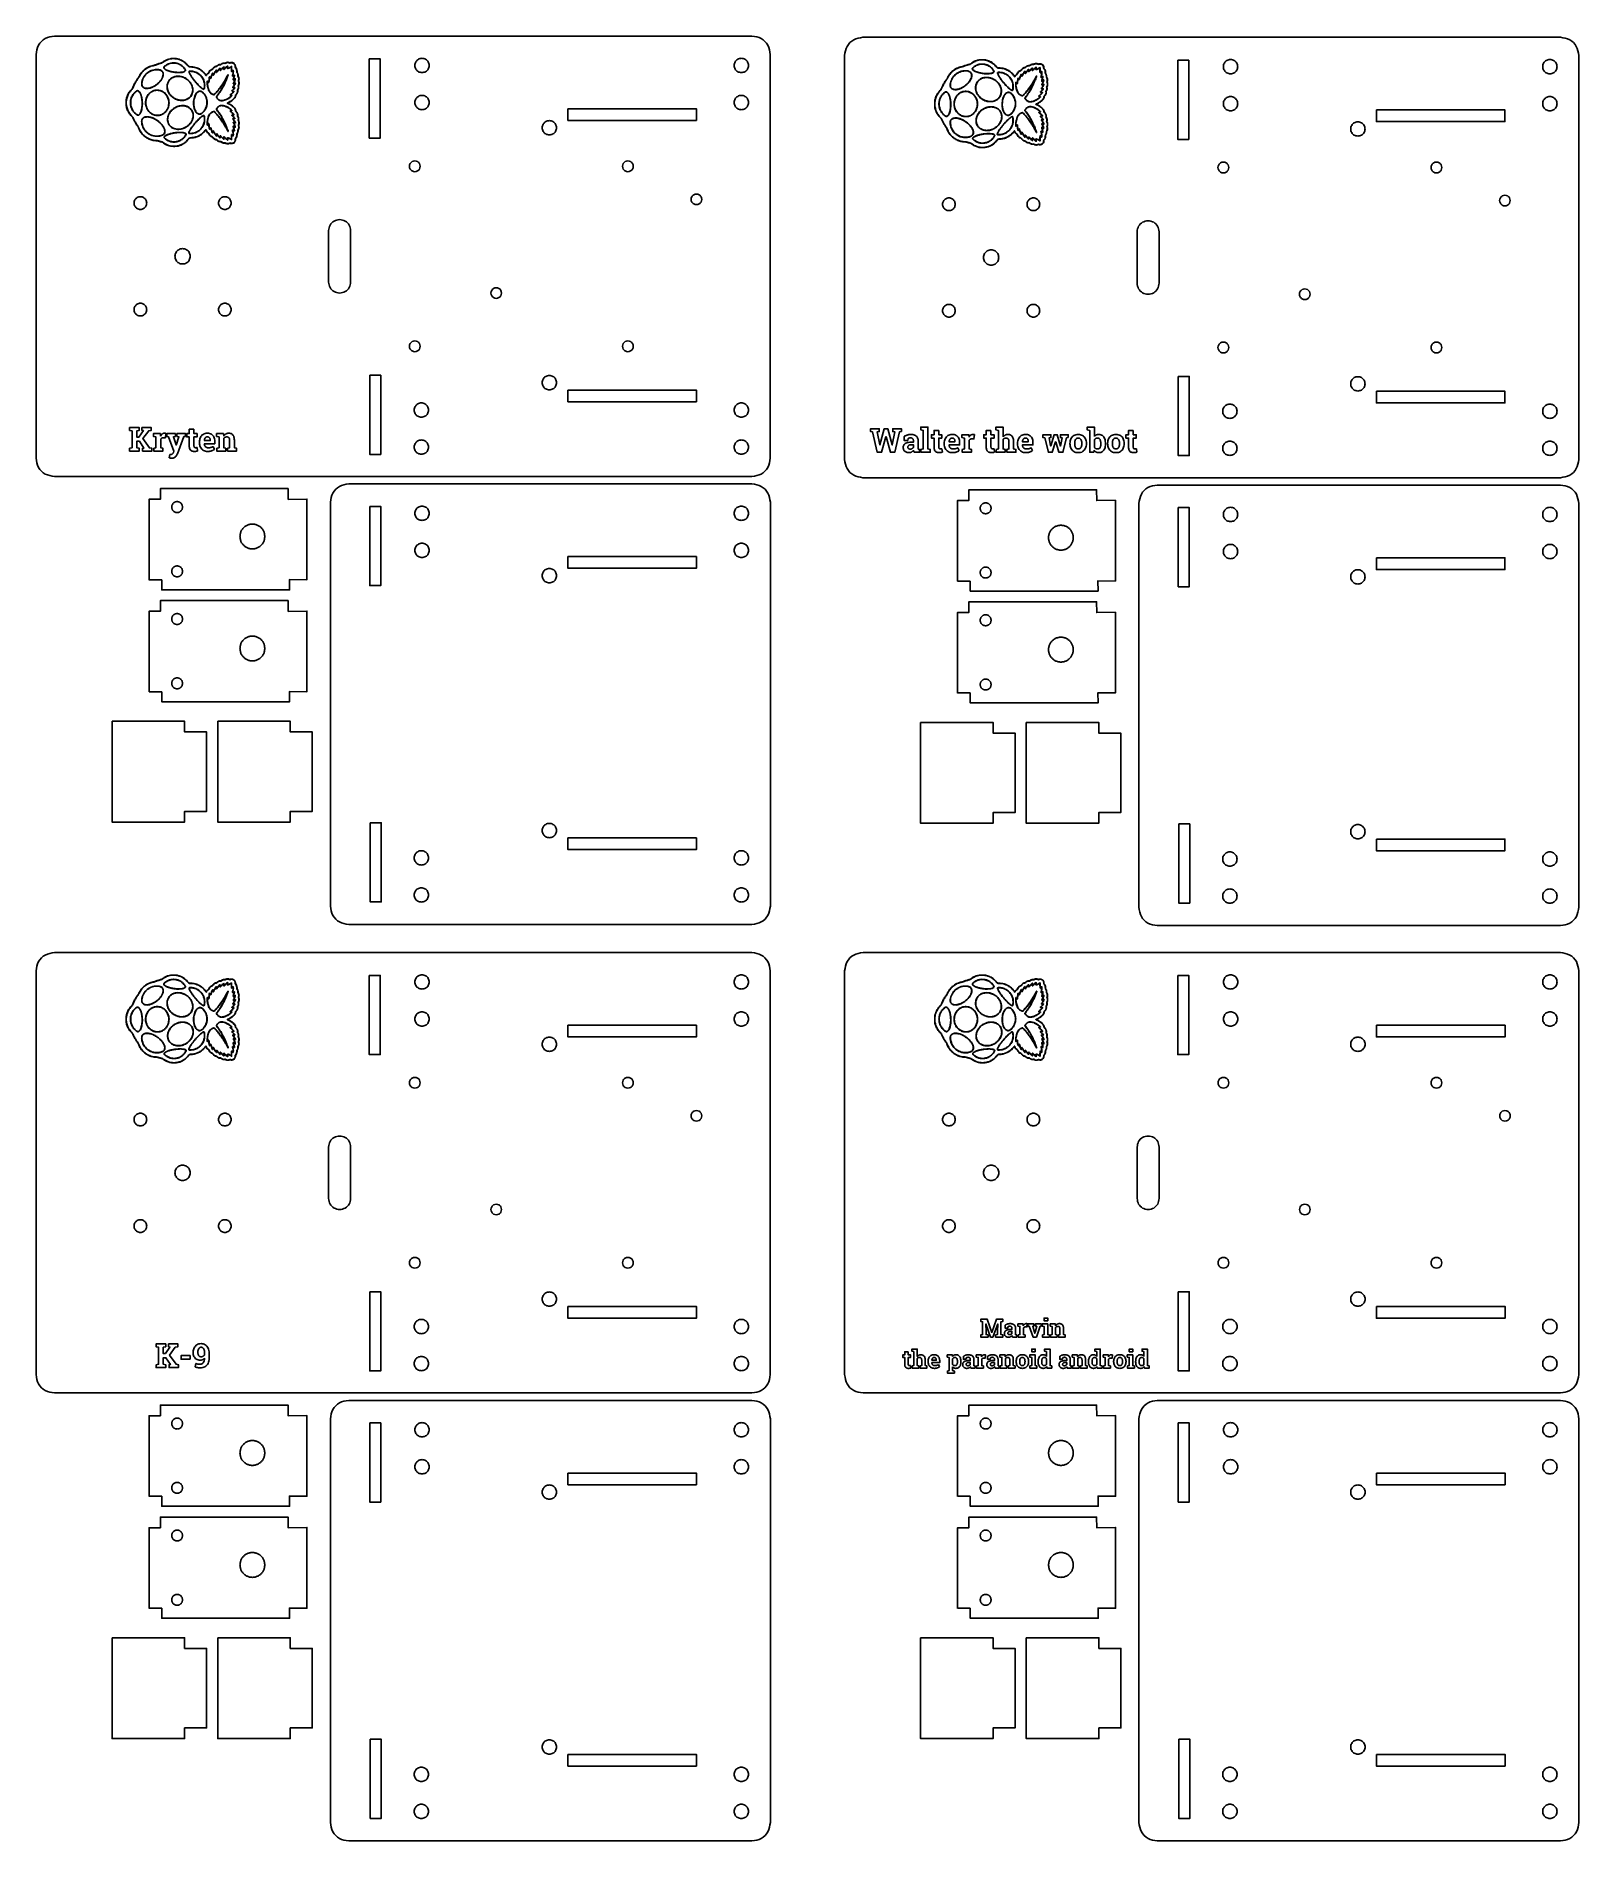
# Model space of a CAD drawing. Extents: x -215 to 205, y 28 to 519.
import ezdxf

# ---------------------------------------------------------------- set-up
doc = ezdxf.new("R2010")
doc.units = 0
doc.layers.add('Layer_1', color=7, linetype='CONTINUOUS')

msp = doc.modelspace()

# ---------------------------------------------------------------- linework, layer by layer
at = {"layer": 'Layer_1', "color": 7}
for points in [[(-210.08408, 518.896146), (-20.194874, 518.896146)], [(-210.08408, 518.896146), (-210.08408, 518.896146)], [(10.036965, 518.572881), (199.926171, 518.572881)], [(10.036965, 518.572881), (10.036965, 518.572881)], [(-215.085033, 404.00504), (-215.085033, 513.896145)], [(-165.034584, 511.170846), (-164.79327, 511.181599), (-164.593871, 511.32481)], [(-164.614614, 511.230116), (-164.784433, 511.102295), (-164.912833, 511.116067)], [(-163.850944, 511.552225), (-163.622536, 511.540654), (-163.442438, 511.626923)], [(-163.404513, 511.568071), (-163.61373, 511.465063), (-163.775963, 511.491282)], [(-162.169035, 511.57456), (-162.335848, 511.518544), (-162.484793, 511.594233)], [(-15.193924, 513.896145), (-15.193924, 404.00504)], [(5.036013, 403.681775), (5.036013, 513.572879)], [(55.086462, 510.847581), (55.327776, 510.858333), (55.527174, 511.001544)], [(56.270102, 511.228959), (56.49851, 511.217388), (56.678607, 511.303657)], [(56.716532, 511.244806), (56.507315, 511.141797), (56.345082, 511.168016)], [(57.952011, 511.251294), (57.785198, 511.195278), (57.636252, 511.270968)], [(204.927121, 513.572879), (204.927121, 403.681775)], [(-186.293653, 506.413985), (-186.293627, 506.414061)], [(-180.282779, 510.489308), (-180.282765, 510.489308)], [(-180.212193, 510.160381), (-180.212153, 510.160375)], [(-173.004805, 510.499745), (-173.314518, 510.499745), (-173.501349, 510.600735)], [(-173.431206, 509.25451), (-173.431273, 509.254473)], [(-173.221836, 509.30757), (-173.36816, 509.295406), (-173.382243, 509.216607)], [(-173.337934, 508.950232), (-173.337855, 508.950347)], [(-168.880725, 508.384198), (-168.770272, 508.22384), (-168.69714, 508.361014)], [(-168.502113, 506.481699), (-168.503179, 506.481583)], [(-168.393824, 506.502535), (-168.445394, 506.613872), (-168.45451, 506.457701)], [(-167.008872, 508.652355), (-167.008872, 508.732698), (-167.052219, 508.653927)], [(-166.02872, 509.392491), (-166.02872, 509.534429), (-166.08044, 509.471299)], [(-165.744929, 510.781072), (-165.919156, 510.61939), (-166.073119, 510.607226)], [(-165.933893, 509.139634), (-165.892697, 509.051318), (-165.787866, 509.219568)], [(-165.050377, 509.871969), (-165.050377, 510.058846), (-165.141862, 509.96985)], [(-161.155978, 508.098352), (-161.155978, 508.161852), (-161.229407, 508.083931)], [(-160.941433, 507.078105), (-160.925713, 507.156907), (-161.023726, 507.06385)], [(-160.764214, 510.273958), (-160.882491, 510.398751), (-160.892425, 510.650869)], [(-160.34516, 508.881931), (-160.43152, 509.003055), (-160.443966, 509.306958)], [(-160.062093, 507.849994), (-160.153356, 507.990064), (-160.156319, 508.248932)], [(-159.941407, 506.508617), (-160.015278, 506.668945), (-159.965782, 506.879265)], [(-159.894888, 506.892998), (-159.944678, 506.672941), (-159.887034, 506.551106)], [(-110.00657, 508.945897), (-110.00657, 508.945897)], [(-23.082126, 508.945897), (-23.082126, 508.945897)], [(33.827393, 506.090719), (33.827418, 506.090796)], [(39.838266, 510.166042), (39.83828, 510.166042)], [(39.908853, 509.837115), (39.908892, 509.837109)], [(47.116241, 510.176479), (46.806527, 510.176479), (46.619696, 510.277469)], [(46.68984, 508.931244), (46.689772, 508.931207)], [(46.899209, 508.984304), (46.752885, 508.972141), (46.738802, 508.893341)], [(46.783111, 508.626966), (46.78319, 508.627082)], [(51.24032, 508.060933), (51.350774, 507.900574), (51.423906, 508.037748)], [(51.618933, 506.158433), (51.617866, 506.158317)], [(51.727221, 506.17927), (51.675651, 506.290606), (51.666535, 506.134436)], [(53.112173, 508.329089), (53.112173, 508.409432), (53.068827, 508.330661)], [(54.092325, 509.069225), (54.092325, 509.211163), (54.040605, 509.148033)], [(54.376117, 510.457806), (54.20189, 510.296124), (54.047926, 510.28396)], [(54.187152, 508.816368), (54.228348, 508.728052), (54.33318, 508.896302)], [(55.070669, 509.548704), (55.070669, 509.73558), (54.979183, 509.646584)], [(55.506431, 510.90685), (55.336612, 510.779029), (55.208212, 510.792801)], [(58.965067, 507.775087), (58.965067, 507.838587), (58.891638, 507.760665)], [(59.179612, 506.754839), (59.195332, 506.833641), (59.097319, 506.740584)], [(59.356831, 509.950693), (59.238555, 510.075486), (59.22862, 510.327603)], [(59.775886, 508.558665), (59.689526, 508.679789), (59.67708, 508.983692)], [(60.058952, 507.526728), (59.96769, 507.666798), (59.964726, 507.925666)], [(60.179639, 506.185351), (60.105767, 506.345679), (60.155263, 506.555999)], [(60.226157, 506.569732), (60.176368, 506.349675), (60.234012, 506.22784)], [(110.114475, 508.622631), (110.114475, 508.622631)], [(197.03892, 508.622631), (197.03892, 508.622631)], [(-190.502757, 501.779377), (-190.502467, 501.776724)], [(-189.384678, 501.16691), (-189.384728, 501.16691)], [(-189.124971, 504.374636), (-188.85198, 504.658682), (-188.750572, 504.917313)], [(-188.675764, 504.934887), (-188.806624, 504.606197), (-189.046937, 504.36177)], [(-186.223458, 505.407129), (-186.223458, 505.407129)], [(-184.231926, 504.713396), (-184.648404, 504.618657), (-184.987153, 504.632147)], [(-179.391601, 505.671179), (-179.392919, 505.671185)], [(-179.346609, 504.589345), (-179.346609, 504.589345)], [(-172.186586, 501.157678), (-172.186586, 501.157678)], [(-169.376144, 504.438176), (-169.435348, 504.39394), (-169.611094, 504.464922)], [(-168.410571, 505.569856), (-168.41236, 505.56989)], [(-166.869621, 503.024711), (-166.685688, 502.961061), (-166.60427, 503.025526)], [(-165.780556, 502.589392), (-165.975081, 502.34935), (-165.90632, 502.220617)], [(-162.061556, 502.975477), (-162.191802, 502.870705), (-162.135783, 502.834027)], [(-162.000003, 502.520586), (-161.842433, 502.673118), (-161.947143, 502.700381)], [(-161.33535, 503.724656), (-161.26607, 503.812142), (-161.379617, 503.798652)], [(-160.92023, 505.890212), (-160.885183, 505.97417), (-160.991, 505.907038)], [(-160.605151, 502.948485), (-160.745215, 502.790915), (-160.75848, 502.614566)], [(-160.046125, 505.180031), (-160.081691, 505.321864), (-159.992576, 505.54167)], [(29.618288, 501.456111), (29.618579, 501.453458)], [(30.996074, 504.05137), (31.269065, 504.335416), (31.370473, 504.594047)], [(31.445282, 504.611621), (31.314421, 504.282931), (31.074109, 504.038504)], [(33.897587, 505.083863), (33.897587, 505.083863)], [(35.889119, 504.39013), (35.472641, 504.295391), (35.133892, 504.308881)], [(40.729445, 505.347913), (40.728127, 505.347919)], [(40.774437, 504.266079), (40.774437, 504.266079)], [(50.744902, 504.11491), (50.685697, 504.070674), (50.509952, 504.141656)], [(51.710474, 505.24659), (51.708685, 505.246624)], [(53.251425, 502.701445), (53.435357, 502.637795), (53.516776, 502.702261)], [(54.340489, 502.266126), (54.145965, 502.026084), (54.214725, 501.897352)], [(58.059489, 502.652211), (57.929244, 502.547439), (57.985262, 502.510762)], [(58.121042, 502.19732), (58.278612, 502.349853), (58.173902, 502.377115)], [(58.785695, 503.40139), (58.854975, 503.488876), (58.741429, 503.475386)], [(59.200816, 505.566946), (59.235862, 505.650904), (59.130046, 505.583772)], [(59.515894, 502.62522), (59.37583, 502.467649), (59.362566, 502.2913)], [(60.07492, 504.856765), (60.039354, 504.998598), (60.128469, 505.218404)], [(-190.50254, 500.098676), (-190.502467, 500.098769)], [(-189.267493, 499.919578), (-189.267465, 499.919555)], [(-185.275799, 501.022601), (-185.275731, 501.022601)], [(-185.212629, 500.413876), (-185.21275, 500.413949)], [(-179.290557, 496.441587), (-179.290593, 496.44157)], [(-172.120907, 499.964584), (-172.121012, 499.964584)], [(-166.416843, 498.123482), (-166.667005, 498.364539), (-166.786083, 498.32927)], [(-166.768822, 498.389888), (-166.652713, 498.418709), (-166.46735, 498.251794)], [(-165.891142, 499.127326), (-165.973692, 498.976645), (-165.77873, 498.736051)], [(-162.136585, 498.491164), (-162.192231, 498.454709), (-161.994788, 498.293803)], [(-161.377345, 497.526257), (-161.263779, 497.512767), (-161.330095, 497.596525)], [(-160.75796, 498.70513), (-160.745289, 498.536283), (-160.605196, 498.378704)], [(-110.00657, 498.861973), (-110.00657, 498.861973)], [(-70.299555, 499.133044), (-35.299557, 499.133044), (-35.299557, 495.933045), (-70.299555, 495.933045), (-70.299555, 499.133044)], [(-23.082126, 498.861973), (-23.082126, 498.861973)], [(29.618505, 499.77541), (29.618579, 499.775503)], [(30.736368, 500.843644), (30.736317, 500.843644)], [(30.853552, 499.596312), (30.85358, 499.596289)], [(34.845247, 500.699335), (34.845315, 500.699335)], [(34.908417, 500.09061), (34.908295, 500.090683)], [(47.934459, 500.834412), (47.934459, 500.834412)], [(48.000138, 499.641318), (48.000034, 499.641318)], [(53.704202, 497.800216), (53.45404, 498.041273), (53.334962, 498.006004)], [(53.352223, 498.066622), (53.468332, 498.095443), (53.653696, 497.928528)], [(54.229903, 498.804061), (54.147353, 498.653379), (54.342315, 498.412785)], [(57.984461, 498.167898), (57.928815, 498.131443), (58.126257, 497.970537)], [(58.7437, 497.202991), (58.857267, 497.189501), (58.79095, 497.273259)], [(59.363085, 498.381865), (59.375757, 498.213017), (59.515849, 498.055438)], [(110.114475, 498.538707), (110.114475, 498.538707)], [(149.821491, 498.809778), (184.821489, 498.809778), (184.821489, 495.609779), (149.821491, 495.609779), (149.821491, 498.809778)], [(197.03892, 498.538707), (197.03892, 498.538707)], [(-186.332475, 495.935145), (-186.332453, 495.935046)], [(-186.279107, 495.451069), (-186.279104, 495.451069)], [(-180.173066, 491.511611), (-180.173029, 491.511588)], [(-179.255857, 495.992334), (-179.255767, 495.992419)], [(-173.43943, 492.842954), (-173.43943, 492.843064)], [(-173.434237, 492.442924), (-173.434237, 492.442941)], [(-168.823569, 493.25803), (-168.863507, 493.381059), (-168.899515, 493.326376)], [(-168.50211, 495.440161), (-168.503067, 495.439797)], [(-168.449348, 494.798218), (-168.449348, 494.708169), (-168.396889, 494.820914)], [(-168.447243, 494.798373), (-168.449348, 494.798218)], [(-167.054299, 492.670903), (-167.010952, 492.592101), (-167.007989, 492.672472)], [(-166.079749, 491.853686), (-166.027806, 491.790556), (-166.024842, 491.943721)], [(-165.772143, 492.085969), (-165.891481, 492.273927), (-165.932677, 492.185583)], [(-165.138458, 491.35509), (-165.046973, 491.266117), (-165.046973, 491.452993)], [(-161.227158, 493.240924), (-161.153726, 493.163034), (-161.153726, 493.226534)], [(-161.021474, 494.261036), (-160.923489, 494.167979), (-160.939209, 494.246778)], [(-160.98875, 495.417868), (-160.882903, 495.350739), (-160.917952, 495.434689)], [(-160.443791, 492.018293), (-160.431429, 492.322189), (-160.345072, 492.443345)], [(-160.156231, 493.076335), (-160.153268, 493.335209), (-160.062003, 493.475251)], [(-160.003261, 495.815917), (-160.082334, 496.00049), (-160.046399, 496.143777)], [(-159.965672, 494.445979), (-160.015168, 494.656322), (-159.940947, 494.817375)], [(-159.887322, 494.77612), (-159.944968, 494.654276), (-159.895176, 494.434199)], [(-75.349295, 491.982783), (-75.349295, 491.982783)], [(33.78857, 495.611879), (33.788593, 495.61178)], [(33.841938, 495.127803), (33.841941, 495.127803)], [(40.830489, 496.118321), (40.830452, 496.118304)], [(40.865188, 495.669068), (40.865278, 495.669153)], [(46.681616, 492.519689), (46.681616, 492.519799)], [(46.686809, 492.119658), (46.686809, 492.119675)], [(51.297476, 492.934764), (51.257539, 493.057793), (51.22153, 493.00311)], [(51.618936, 495.116895), (51.617979, 495.116531)], [(51.671697, 494.474952), (51.671697, 494.384904), (51.724156, 494.497649)], [(51.673802, 494.475108), (51.671697, 494.474952)], [(53.066747, 492.347637), (53.110093, 492.268835), (53.113057, 492.349207)], [(54.041297, 491.530421), (54.09324, 491.46729), (54.096203, 491.620455)], [(54.348902, 491.762704), (54.229564, 491.950661), (54.188368, 491.862317)], [(58.893888, 492.917659), (58.967319, 492.839768), (58.967319, 492.903268)], [(59.099571, 493.937771), (59.197556, 493.844713), (59.181836, 493.923513)], [(59.132295, 495.094602), (59.238142, 495.027473), (59.203093, 495.111423)], [(59.677255, 491.695027), (59.689616, 491.998924), (59.775973, 492.120079)], [(59.964814, 492.753069), (59.967777, 493.011943), (60.059042, 493.151985)], [(60.117784, 495.492651), (60.038711, 495.677225), (60.074646, 495.820512)], [(60.155373, 494.122714), (60.105877, 494.333057), (60.180099, 494.49411)], [(60.233724, 494.452854), (60.176077, 494.331011), (60.225869, 494.110934)], [(144.771751, 491.659518), (144.771751, 491.659518)], [(-180.178208, 491.282452), (-180.178222, 491.282319)], [(-166.072961, 490.717784), (-165.918998, 490.705649), (-165.740907, 490.541898)], [(-164.598604, 490.006164), (-164.802473, 490.152538), (-164.978018, 490.152538)], [(-164.905975, 490.208303), (-164.770901, 490.220974), (-164.598463, 490.087689)], [(-163.440468, 489.701132), (-163.612243, 489.78743), (-163.845333, 489.775577)], [(-163.775661, 489.835764), (-163.613318, 489.860007), (-163.39704, 489.752641)], [(-162.429729, 489.757303), (-162.33968, 489.808874), (-162.170861, 489.75182)], [(-160.892259, 490.674407), (-160.882324, 490.926493), (-160.764037, 491.051337)], [(39.942838, 490.959186), (39.942824, 490.959053)], [(39.94798, 491.188345), (39.948017, 491.188322)], [(54.048084, 490.394519), (54.202048, 490.382383), (54.380138, 490.218632)], [(54.982587, 491.031824), (55.074072, 490.942851), (55.074072, 491.129727)], [(55.522441, 489.682898), (55.318573, 489.829273), (55.143027, 489.829273)], [(55.21507, 489.885037), (55.350145, 489.897709), (55.522582, 489.764424)], [(56.680577, 489.377867), (56.508802, 489.464165), (56.275712, 489.452311)], [(56.345384, 489.512498), (56.507727, 489.536741), (56.724005, 489.429375)], [(57.691316, 489.434037), (57.781365, 489.485608), (57.950185, 489.428554)], [(59.228787, 490.351141), (59.238721, 490.603228), (59.357009, 490.728071)], [(-75.349295, 422.604188), (-75.349295, 422.604188)], [(-70.299555, 422.554454), (-35.299557, 422.554454), (-35.299557, 419.354455), (-70.299555, 419.354455), (-70.299555, 422.554454)], [(144.771751, 422.280922), (144.771751, 422.280922)], [(149.821491, 422.231189), (184.821489, 422.231189), (184.821489, 419.031189), (149.821491, 419.031189), (149.821491, 422.231189)], [(-110.200062, 415.138707), (-110.200062, 415.138707)], [(-23.082126, 415.138707), (-23.082126, 415.138707)], [(109.920984, 414.815441), (109.920984, 414.815441)], [(197.03892, 414.815441), (197.03892, 414.815441)], [(-189.641342, 406.697407), (-188.957833, 406.829698), (-188.957833, 411.437857), (-189.641342, 411.570148), (-189.641342, 412.346259), (-187.017556, 412.346259), (-187.017556, 411.570148), (-187.670194, 411.437857), (-187.670194, 409.722476), (-187.110161, 409.722476), (-185.875439, 411.517232), (-186.254675, 411.570148), (-186.254675, 412.346259), (-183.710264, 412.346259), (-183.710264, 411.570148), (-184.407, 411.451087), (-185.985681, 409.34324), (-184.212972, 406.807648), (-183.569153, 406.697407), (-183.569153, 405.925704), (-186.113564, 405.925704), (-186.113564, 406.697407), (-185.716689, 406.750323), (-186.951411, 408.606815), (-187.670194, 408.606815), (-187.670194, 406.829698), (-187.017556, 406.697407), (-187.017556, 405.925704), (-189.641342, 405.925704), (-189.641342, 406.697407)], [(-183.057625, 406.697407), (-182.440264, 406.829698), (-182.440264, 409.78862), (-183.123772, 409.920912), (-183.123772, 410.697023), (-181.240819, 410.697023), (-181.183494, 410.000287)], [(-181.152625, 409.149215), (-181.152625, 406.829701), (-180.535264, 406.697409), (-180.535264, 405.925707), (-183.057625, 405.925707), (-183.057625, 406.697407)], [(-179.737106, 410.732298), (-179.873806, 409.559312), (-180.402972, 409.572548)], [(-177.695403, 405.559698), (-177.549883, 405.921295), (-179.062417, 409.850357), (-179.5078, 409.920912), (-179.5078, 410.697023), (-177.170647, 410.697023), (-177.170647, 409.920912), (-177.704222, 409.832718), (-177.051583, 407.927718), (-176.985439, 407.583759), (-176.958995, 407.579357), (-176.204931, 409.832723), (-176.742917, 409.920918), (-176.742917, 410.697029), (-174.405764, 410.697029), (-174.40575, 409.920912)], [(-174.40575, 409.920912), (-174.851133, 409.854768), (-176.606203, 405.211329)], [(-173.382694, 407.358876), (-173.382694, 409.793043), (-174.083842, 409.793043), (-174.083842, 410.697034), (-173.382694, 410.697034), (-173.382694, 411.865612), (-172.099467, 411.865601)], [(-172.099467, 411.865601), (-172.099467, 410.697023), (-171.261619, 410.697023), (-171.261619, 409.793032), (-172.099467, 409.793032), (-172.099467, 407.363273)], [(-170.613389, 408.174662), (-170.613389, 408.351051)], [(-166.428564, 408.628865), (-166.428564, 407.927718), (-169.277244, 407.927718), (-169.28605, 407.901273)], [(-169.281653, 408.800843), (-169.268417, 408.778801), (-167.689736, 408.778801), (-167.689736, 408.893454)], [(-168.461436, 409.793037), (-168.461444, 409.793032)], [(-165.886167, 406.697407), (-165.268806, 406.829698), (-165.268806, 409.78862), (-165.952314, 409.920912), (-165.952314, 410.697023), (-164.069361, 410.697023), (-164.012036, 410.013518)], [(-163.981167, 409.387337), (-163.981167, 406.829698), (-163.460819, 406.697407), (-163.460819, 405.925704), (-165.886167, 405.925704), (-165.886167, 406.697407)], [(-161.110439, 408.906676), (-161.110439, 406.829698), (-160.493078, 406.697407), (-160.493078, 405.925704), (-162.953703, 405.925704), (-162.953703, 406.697407), (-162.402486, 406.829698), (-162.402486, 408.902268)], [(20.522552, 411.246882), (19.993386, 411.180738), (18.692518, 405.602438), (17.497483, 405.602438), (16.320087, 409.840182), (16.293629, 409.840182), (15.116233, 405.602438), (13.921198, 405.602438), (12.611511, 411.180738), (12.086754, 411.246882), (12.086754, 412.022994), (14.450365, 412.022994), (14.450365, 411.246882), (13.863872, 411.14546), (14.600295, 407.626502), (14.626754, 407.622099), (15.830608, 412.023002), (16.778698, 412.023002), (17.991372, 407.622099), (18.01783, 407.626502), (18.749844, 411.14546), (18.163351, 411.246882), (18.163351, 412.022994), (20.522552, 412.022994), (20.522552, 411.246882)], [(22.29967, 409.350702), (22.215886, 408.839174), (21.245747, 408.839174), (21.250158, 409.897507)], [(23.09783, 408.332057), (23.754879, 408.332057), (23.754879, 408.799488)], [(25.046929, 408.790669), (25.046929, 406.819521)], [(25.752483, 411.705494), (25.752483, 412.481605), (27.72804, 412.481605), (27.72804, 406.506432), (28.349809, 406.374141), (28.349809, 405.602438), (25.818629, 405.602438), (25.818629, 406.374141), (26.440401, 406.506432), (26.440401, 411.573202), (25.752483, 411.705494)], [(29.381684, 407.03561), (29.381684, 409.469777), (28.68054, 409.469777), (28.68054, 410.373769), (29.381684, 410.373769), (29.381684, 411.542346), (30.664915, 411.542335)], [(30.664915, 411.542335), (30.664915, 410.373757), (31.502762, 410.373757), (31.502762, 409.469766), (30.664915, 409.469766), (30.664915, 407.040007)], [(32.15099, 407.851396), (32.15099, 408.027785)], [(36.335815, 408.305599), (36.335815, 407.604452), (33.487137, 407.604452), (33.478332, 407.578008)], [(33.482726, 408.477577), (33.495962, 408.455535), (35.07464, 408.455535), (35.07464, 408.570188)], [(34.30294, 409.469771), (34.302934, 409.469766)], [(37.045781, 406.374141), (37.663143, 406.506432), (37.663143, 409.465355), (36.979634, 409.597646), (36.979634, 410.373757), (38.862587, 410.373757), (38.919912, 409.677021)], [(38.950781, 408.825952), (38.950781, 406.506438), (39.568143, 406.374146), (39.568143, 405.602444), (37.045781, 405.602444), (37.045781, 406.374141)], [(40.366301, 410.409032), (40.229601, 409.236049), (39.700434, 409.249285)], [(43.598629, 407.03561), (43.598629, 409.469777), (42.897481, 409.469777), (42.897481, 410.373769), (43.598629, 410.373769), (43.598629, 411.542346), (44.881856, 411.542335)], [(44.881856, 411.542335), (44.881856, 410.373757), (45.719704, 410.373757), (45.719704, 409.469766), (44.881856, 409.469766), (44.881856, 407.040007)], [(46.27974, 406.374141), (46.901509, 406.506432), (46.901509, 411.573202), (46.213593, 411.705494), (46.213593, 412.481605), (48.18474, 412.481605), (48.18474, 409.765216)], [(48.18474, 409.09053), (48.18474, 406.506432), (48.740365, 406.374141), (48.740365, 405.602438), (46.27974, 405.602438), (46.27974, 406.374141)], [(51.059879, 408.43348), (51.059879, 406.506432), (51.67724, 406.374141), (51.67724, 405.602438), (49.216615, 405.602438), (49.216615, 406.374141), (49.77224, 406.506432), (49.77224, 408.442299)], [(52.118212, 407.851396), (52.118212, 408.027785)], [(56.303037, 408.305599), (56.303037, 407.604452), (53.454356, 407.604452), (53.445551, 407.578008)], [(53.449948, 408.477577), (53.463184, 408.455535), (55.041865, 408.455535), (55.041865, 408.570188)], [(54.270165, 409.469771), (54.270156, 409.469766)], [(65.938281, 409.597646), (65.45762, 409.53591), (64.461023, 405.602438), (63.385051, 405.602438), (62.498698, 408.442299), (62.472254, 408.442299), (61.585898, 405.602438), (60.514337, 405.602438), (59.513329, 409.53591), (59.032671, 409.597646), (59.032671, 410.373757), (61.193434, 410.373757), (61.193434, 409.597646), (60.686315, 409.500632), (61.136107, 407.317821), (61.162551, 407.317821), (62.053315, 410.373757), (62.91762, 410.373757), (63.817204, 407.309002), (63.843648, 407.309002), (64.289031, 409.496224), (63.777503, 409.597646), (63.777503, 410.373757), (65.938267, 410.373757), (65.938281, 409.597646)], [(66.388073, 407.939591), (66.388073, 408.032196)], [(67.675712, 408.032196), (67.675712, 407.939591)], [(69.60717, 407.939591), (69.60717, 408.032196)], [(70.890398, 408.032196), (70.890398, 407.939591)], [(72.962968, 406.188932), (72.870365, 405.602438), (71.759115, 405.602438), (71.759115, 411.573202), (71.075606, 411.705494), (71.075606, 412.481605), (73.042343, 412.481605), (73.042343, 409.866641)], [(73.042343, 408.975877), (73.042343, 406.960632)], [(74.779773, 407.855807), (74.779773, 407.94841)], [(76.063004, 407.94841), (76.063004, 407.855807)], [(76.653906, 407.939591), (76.653906, 408.032196)], [(77.941545, 408.032196), (77.941545, 407.939591)], [(79.873004, 407.939591), (79.873004, 408.032196)], [(81.156231, 408.032196), (81.156231, 407.939591)], [(82.333629, 407.03561), (82.333629, 409.469777), (81.632481, 409.469777), (81.632481, 410.373769), (82.333629, 410.373769), (82.333629, 411.542346), (83.616856, 411.542335)], [(83.616856, 411.542335), (83.616856, 410.373757), (84.454704, 410.373757), (84.454704, 409.469766), (83.616856, 409.469766), (83.616856, 407.040007)], [(-178.846342, 404.100065), (-178.696411, 405.039337)], [(-171.221931, 406.895854), (-171.111689, 405.965404)], [(-168.346778, 405.833115), (-168.346792, 405.833101)], [(-166.88275, 407.178079), (-166.534383, 406.384329)], [(-110.200062, 405.054783), (-110.200062, 405.054783)], [(-23.082126, 405.054783), (-23.082126, 405.054783)], [(22.855295, 406.462335), (22.855295, 406.462335)], [(23.754879, 406.903307), (23.754879, 407.63091), (23.09783, 407.63091)], [(25.064565, 406.427057), (25.45703, 406.374141), (25.45703, 405.602438), (23.970955, 405.602438)], [(31.542448, 406.572588), (31.652693, 405.642138)], [(34.417601, 405.509849), (34.417587, 405.509835)], [(35.881629, 406.854813), (36.229996, 406.061063)], [(45.759393, 406.572588), (45.869634, 405.642138)], [(54.384823, 405.509849), (54.384809, 405.509835)], [(55.848851, 406.854813), (56.197218, 406.061063)], [(84.494393, 406.572588), (84.604634, 405.642138)], [(109.920984, 404.731517), (109.920984, 404.731517)], [(197.03892, 404.731517), (197.03892, 404.731517)], [(-20.194874, 399.005039), (-210.08408, 399.005039)], [(199.926171, 398.681773), (10.036965, 398.681773)], [(-180.88198, 370.883886), (-180.88198, 368.155334), (-146.05285, 368.155334), (-146.10636, 370.937367), (-141.344763, 370.883886), (-141.344763, 392.872776), (-146.427359, 392.765758), (-146.48084, 395.70832), (-181.256488, 395.70832), (-181.256488, 392.819267), (-184.339086, 392.819267), (-184.339086, 370.830377)], [(-129.964462, 396.98844), (-20.182586, 396.98844)], [(-129.964462, 396.98844), (-129.964462, 396.98844)], [(39.239066, 370.560629), (39.239066, 367.832076), (74.068195, 367.832076), (74.014686, 370.61411), (78.776282, 370.560629), (78.776282, 392.549519), (73.693686, 392.4425), (73.640205, 395.385062), (38.864557, 395.385062), (38.864557, 392.49601), (35.781959, 392.49601), (35.781959, 370.50712)], [(90.156583, 396.665174), (199.938459, 396.665174)], [(90.156583, 396.665174), (90.156583, 396.665174)], [(-175.203556, 390.681829), (-175.203556, 390.681829)], [(-134.965412, 282.072744), (-134.965412, 391.988439)], [(-15.181636, 391.988439), (-15.181636, 282.072744)], [(44.91749, 390.358572), (44.91749, 390.358572)], [(85.155634, 281.749478), (85.155634, 391.665173)], [(204.939409, 391.665173), (204.939409, 281.749478)], [(-110.006585, 387.038181), (-110.006585, 387.038181)], [(-23.08214, 387.038181), (-23.08214, 387.038181)], [(110.114461, 386.714915), (110.114461, 386.714915)], [(197.038905, 386.714915), (197.038905, 386.714915)], [(-152.826889, 382.678345), (-152.826889, 382.678345)], [(67.294156, 382.355088), (67.294156, 382.355088)], [(-110.006585, 376.954257), (-110.006585, 376.954257)], [(-70.299555, 377.213044), (-35.299557, 377.213044), (-35.299557, 374.013045), (-70.299555, 374.013045), (-70.299555, 377.213044)], [(-23.08214, 376.954257), (-23.08214, 376.954257)], [(110.114461, 376.630991), (110.114461, 376.630991)], [(149.821491, 376.889778), (184.821489, 376.889778), (184.821489, 373.689779), (149.821491, 373.689779), (149.821491, 376.889778)], [(197.038905, 376.630991), (197.038905, 376.630991)], [(-175.203556, 373.181824), (-175.203556, 373.181824)], [(-75.349295, 370.062786), (-75.349295, 370.062786)], [(44.91749, 372.858567), (44.91749, 372.858567)], [(144.771751, 369.73952), (144.771751, 369.73952)], [(-180.88198, 340.403886), (-180.88198, 337.675334), (-146.05285, 337.675334), (-146.10636, 340.457367), (-141.344763, 340.403886), (-141.344763, 362.392776), (-146.427359, 362.285758), (-146.48084, 365.22832), (-181.256488, 365.22832), (-181.256488, 362.339267), (-184.339086, 362.339267), (-184.339086, 340.350377)], [(39.239066, 340.080629), (39.239066, 337.352076), (74.068195, 337.352076), (74.014686, 340.13411), (78.776282, 340.080629), (78.776282, 362.069519), (73.693686, 361.9625), (73.640205, 364.905062), (38.864557, 364.905062), (38.864557, 362.01601), (35.781959, 362.01601), (35.781959, 340.02712)], [(-175.203556, 360.201829), (-175.203556, 360.201829)], [(44.91749, 359.878572), (44.91749, 359.878572)], [(-152.826889, 352.198345), (-152.826889, 352.198345)], [(67.294156, 351.875088), (67.294156, 351.875088)], [(-175.203556, 342.701824), (-175.203556, 342.701824)], [(44.91749, 342.378567), (44.91749, 342.378567)], [(-75.349295, 300.684196), (-75.349295, 300.684196)], [(-70.299555, 300.634454), (-35.299557, 300.634454), (-35.299557, 297.434455), (-70.299555, 297.434455), (-70.299555, 300.634454)], [(144.771751, 300.36093), (144.771751, 300.36093)], [(149.821491, 300.311189), (184.821489, 300.311189), (184.821489, 297.111189), (149.821491, 297.111189), (149.821491, 300.311189)], [(-110.200059, 293.230985), (-110.200059, 293.230985)], [(-23.08214, 293.230985), (-23.08214, 293.230985)], [(109.920986, 292.90772), (109.920986, 292.90772)], [(197.038905, 292.90772), (197.038905, 292.90772)], [(-110.200059, 283.147061), (-110.200059, 283.147061)], [(-23.08214, 283.147061), (-23.08214, 283.147061)], [(109.920986, 282.823795), (109.920986, 282.823795)], [(197.038905, 282.823795), (197.038905, 282.823795)], [(-20.182586, 277.072746), (-129.964462, 277.072746)], [(199.938459, 276.74948), (90.156583, 276.74948)], [(-210.08408, 269.411702), (-20.194874, 269.411702)], [(-210.08408, 269.411702), (-210.08408, 269.411702)], [(10.049252, 269.411702), (199.938459, 269.411702)], [(10.049252, 269.411702), (10.049252, 269.411702)], [(-215.085033, 154.520596), (-215.085033, 264.411701)], [(-180.282779, 261.004864), (-180.282765, 261.004864)], [(-180.212193, 260.675936), (-180.212153, 260.675931)], [(-173.004805, 261.0153), (-173.314518, 261.0153), (-173.501349, 261.116291)], [(-165.744929, 261.296628), (-165.919156, 261.134945), (-166.073119, 261.122782)], [(-165.050377, 260.387525), (-165.050377, 260.574401), (-165.141862, 260.485405)], [(-165.034584, 261.686402), (-164.79327, 261.697155), (-164.593871, 261.840366)], [(-164.614614, 261.745672), (-164.784433, 261.61785), (-164.912833, 261.631623)], [(-163.850944, 262.06778), (-163.622536, 262.056209), (-163.442438, 262.142479)], [(-163.404513, 262.083627), (-163.61373, 261.980619), (-163.775963, 262.006837)], [(-162.169035, 262.090115), (-162.335848, 262.0341), (-162.484793, 262.109789)], [(-160.764214, 260.789514), (-160.882491, 260.914307), (-160.892425, 261.166425)], [(-15.193924, 264.411701), (-15.193924, 154.520596)], [(5.048302, 154.520596), (5.048302, 264.411701)], [(39.850554, 261.004864), (39.850568, 261.004864)], [(39.92114, 260.675936), (39.92118, 260.675931)], [(47.128529, 261.0153), (46.818815, 261.0153), (46.631984, 261.116291)], [(54.388405, 261.296628), (54.214178, 261.134945), (54.060214, 261.122782)], [(55.082956, 260.387525), (55.082956, 260.574401), (54.991471, 260.485405)], [(55.09875, 261.686402), (55.340064, 261.697155), (55.539462, 261.840366)], [(55.518719, 261.745672), (55.3489, 261.61785), (55.2205, 261.631623)], [(56.28239, 262.06778), (56.510798, 262.056209), (56.690895, 262.142479)], [(56.72882, 262.083627), (56.519603, 261.980619), (56.35737, 262.006837)], [(57.964299, 262.090115), (57.797486, 262.0341), (57.64854, 262.109789)], [(59.369119, 260.789514), (59.250842, 260.914307), (59.240908, 261.166425)], [(204.939409, 264.411701), (204.939409, 154.520596)], [(-186.293653, 256.929541), (-186.293627, 256.929617)], [(-186.223458, 255.922685), (-186.223458, 255.922685)], [(-179.391601, 256.186735), (-179.392919, 256.18674)], [(-173.431206, 259.770065), (-173.431273, 259.770028)], [(-173.221836, 259.823126), (-173.36816, 259.810962), (-173.382243, 259.732163)], [(-173.337934, 259.465787), (-173.337855, 259.465903)], [(-168.880725, 258.899754), (-168.770272, 258.739395), (-168.69714, 258.876569)], [(-168.502113, 256.997254), (-168.503179, 256.997139)], [(-168.393824, 257.018091), (-168.445394, 257.129428), (-168.45451, 256.973257)], [(-168.410571, 256.085411), (-168.41236, 256.085445)], [(-167.008872, 259.16791), (-167.008872, 259.248253), (-167.052219, 259.169482)], [(-166.02872, 259.908046), (-166.02872, 260.049984), (-166.08044, 259.986854)], [(-165.933893, 259.655189), (-165.892697, 259.566874), (-165.787866, 259.735123)], [(-161.155978, 258.613908), (-161.155978, 258.677408), (-161.229407, 258.599486)], [(-160.941433, 257.593661), (-160.925713, 257.672463), (-161.023726, 257.579405)], [(-160.92023, 256.405767), (-160.885183, 256.489726), (-160.991, 256.422594)], [(-160.34516, 259.397487), (-160.43152, 259.518611), (-160.443966, 259.822513)], [(-160.062093, 258.36555), (-160.153356, 258.505619), (-160.156319, 258.764488)], [(-160.046125, 255.695586), (-160.081691, 255.83742), (-159.992576, 256.057226)], [(-159.941407, 257.024173), (-160.015278, 257.1845), (-159.965782, 257.394821)], [(-159.894888, 257.408554), (-159.944678, 257.188497), (-159.887034, 257.066661)], [(-110.00657, 259.461452), (-110.00657, 259.461452)], [(-23.082126, 259.461452), (-23.082126, 259.461452)], [(33.839681, 256.929541), (33.839706, 256.929617)], [(33.909875, 255.922685), (33.909875, 255.922685)], [(40.741733, 256.186735), (40.740415, 256.18674)], [(46.702128, 259.770065), (46.70206, 259.770028)], [(46.911497, 259.823126), (46.765173, 259.810962), (46.75109, 259.732163)], [(46.795399, 259.465787), (46.795478, 259.465903)], [(51.252608, 258.899754), (51.363062, 258.739395), (51.436194, 258.876569)], [(51.631221, 256.997254), (51.630154, 256.997139)], [(51.739509, 257.018091), (51.687939, 257.129428), (51.678823, 256.973257)], [(51.722762, 256.085411), (51.720973, 256.085445)], [(53.124461, 259.16791), (53.124461, 259.248253), (53.081115, 259.169482)], [(54.104613, 259.908046), (54.104613, 260.049984), (54.052893, 259.986854)], [(54.19944, 259.655189), (54.240636, 259.566874), (54.345467, 259.735123)], [(58.977355, 258.613908), (58.977355, 258.677408), (58.903926, 258.599486)], [(59.1919, 257.593661), (59.20762, 257.672463), (59.109607, 257.579405)], [(59.213104, 256.405767), (59.24815, 256.489726), (59.142334, 256.422594)], [(59.788174, 259.397487), (59.701814, 259.518611), (59.689368, 259.822513)], [(60.07124, 258.36555), (59.979978, 258.505619), (59.977014, 258.764488)], [(60.087208, 255.695586), (60.051642, 255.83742), (60.140757, 256.057226)], [(60.191927, 257.024173), (60.118055, 257.1845), (60.167551, 257.394821)], [(60.238445, 257.408554), (60.188656, 257.188497), (60.2463, 257.066661)], [(110.126763, 259.461452), (110.126763, 259.461452)], [(197.051208, 259.461452), (197.051208, 259.461452)], [(-190.502757, 252.294933), (-190.502467, 252.29228)], [(-190.50254, 250.614232), (-190.502467, 250.614325)], [(-189.384678, 251.682465), (-189.384728, 251.682465)], [(-189.124971, 254.890192), (-188.85198, 255.174237), (-188.750572, 255.432868)], [(-188.675764, 255.450442), (-188.806624, 255.121752), (-189.046937, 254.877325)], [(-185.275799, 251.538157), (-185.275731, 251.538157)], [(-185.212629, 250.929431), (-185.21275, 250.929505)], [(-184.231926, 255.228952), (-184.648404, 255.134212), (-184.987153, 255.147703)], [(-179.346609, 255.104901), (-179.346609, 255.104901)], [(-172.186586, 251.673234), (-172.186586, 251.673234)], [(-169.376144, 254.953731), (-169.435348, 254.909496), (-169.611094, 254.980477)], [(-166.869621, 253.540266), (-166.685688, 253.476617), (-166.60427, 253.541082)], [(-165.780556, 253.104947), (-165.975081, 252.864906), (-165.90632, 252.736173)], [(-162.061556, 253.491033), (-162.191802, 253.386261), (-162.135783, 253.349583)], [(-162.000003, 253.036141), (-161.842433, 253.188674), (-161.947143, 253.215937)], [(-161.33535, 254.240211), (-161.26607, 254.327697), (-161.379617, 254.314207)], [(-160.605151, 253.464041), (-160.745215, 253.306471), (-160.75848, 253.130121)], [(29.630576, 252.294933), (29.630867, 252.29228)], [(29.630793, 250.614232), (29.630867, 250.614325)], [(30.748656, 251.682465), (30.748605, 251.682465)], [(31.008362, 254.890192), (31.281353, 255.174237), (31.382761, 255.432868)], [(31.45757, 255.450442), (31.326709, 255.121752), (31.086397, 254.877325)], [(34.857535, 251.538157), (34.857603, 251.538157)], [(34.920705, 250.929431), (34.920583, 250.929505)], [(35.901407, 255.228952), (35.484929, 255.134212), (35.14618, 255.147703)], [(40.786725, 255.104901), (40.786725, 255.104901)], [(47.946747, 251.673234), (47.946747, 251.673234)], [(50.75719, 254.953731), (50.697985, 254.909496), (50.52224, 254.980477)], [(53.263713, 253.540266), (53.447645, 253.476617), (53.529063, 253.541082)], [(54.352777, 253.104947), (54.158253, 252.864906), (54.227013, 252.736173)], [(58.071777, 253.491033), (57.941532, 253.386261), (57.99755, 253.349583)], [(58.13333, 253.036141), (58.2909, 253.188674), (58.18619, 253.215937)], [(58.797983, 254.240211), (58.867263, 254.327697), (58.753716, 254.314207)], [(59.528182, 253.464041), (59.388118, 253.306471), (59.374854, 253.130121)], [(-189.267493, 250.435133), (-189.267465, 250.435111)], [(-186.332475, 246.4507), (-186.332453, 246.450601)], [(-186.279107, 245.966624), (-186.279104, 245.966624)], [(-179.290557, 246.957142), (-179.290593, 246.957125)], [(-179.255857, 246.50789), (-179.255767, 246.507974)], [(-172.120907, 250.480139), (-172.121012, 250.480139)], [(-168.50211, 245.955716), (-168.503067, 245.955352)], [(-166.416843, 248.639037), (-166.667005, 248.880095), (-166.786083, 248.844825)], [(-166.768822, 248.905444), (-166.652713, 248.934264), (-166.46735, 248.76735)], [(-165.891142, 249.642882), (-165.973692, 249.492201), (-165.77873, 249.251606)], [(-162.136585, 249.006719), (-162.192231, 248.970265), (-161.994788, 248.809358)], [(-161.377345, 248.041813), (-161.263779, 248.028322), (-161.330095, 248.11208)], [(-160.98875, 245.933424), (-160.882903, 245.866294), (-160.917952, 245.950244)], [(-160.75796, 249.220686), (-160.745289, 249.051838), (-160.605196, 248.894259)], [(-160.003261, 246.331473), (-160.082334, 246.516046), (-160.046399, 246.659333)], [(-110.00657, 249.377528), (-110.00657, 249.377528)], [(-70.299555, 249.6486), (-35.299557, 249.6486), (-35.299557, 246.448601), (-70.299555, 246.448601), (-70.299555, 249.6486)], [(-23.082126, 249.377528), (-23.082126, 249.377528)], [(30.86584, 250.435133), (30.865868, 250.435111)], [(33.800858, 246.4507), (33.800881, 246.450601)], [(33.854226, 245.966624), (33.854229, 245.966624)], [(40.842777, 246.957142), (40.84274, 246.957125)], [(40.877476, 246.50789), (40.877566, 246.507974)], [(48.012426, 250.480139), (48.012322, 250.480139)], [(51.631223, 245.955716), (51.630267, 245.955352)], [(53.71649, 248.639037), (53.466328, 248.880095), (53.34725, 248.844825)], [(53.364511, 248.905444), (53.48062, 248.934264), (53.665984, 248.76735)], [(54.242191, 249.642882), (54.159641, 249.492201), (54.354603, 249.251606)], [(57.996749, 249.006719), (57.941103, 248.970265), (58.138545, 248.809358)], [(58.755988, 248.041813), (58.869555, 248.028322), (58.803238, 248.11208)], [(59.144583, 245.933424), (59.25043, 245.866294), (59.215381, 245.950244)], [(59.375373, 249.220686), (59.388045, 249.051838), (59.528137, 248.894259)], [(60.130072, 246.331473), (60.050999, 246.516046), (60.086934, 246.659333)], [(110.126763, 249.377528), (110.126763, 249.377528)], [(149.833779, 249.6486), (184.833776, 249.6486), (184.833776, 246.448601), (149.833779, 246.448601), (149.833779, 249.6486)], [(197.051208, 249.377528), (197.051208, 249.377528)], [(-180.178208, 241.798007), (-180.178222, 241.797875)], [(-180.173066, 242.027166), (-180.173029, 242.027144)], [(-173.43943, 243.35851), (-173.43943, 243.35862)], [(-173.434237, 242.95848), (-173.434237, 242.958497)], [(-168.823569, 243.773585), (-168.863507, 243.896615), (-168.899515, 243.841931)], [(-168.449348, 245.313774), (-168.449348, 245.223725), (-168.396889, 245.33647)], [(-168.447243, 245.313929), (-168.449348, 245.313774)], [(-167.054299, 243.186459), (-167.010952, 243.107657), (-167.007989, 243.188028)], [(-166.079749, 242.369242), (-166.027806, 242.306112), (-166.024842, 242.459277)], [(-166.072961, 241.23334), (-165.918998, 241.221204), (-165.740907, 241.057453)], [(-165.772143, 242.601525), (-165.891481, 242.789482), (-165.932677, 242.701138)], [(-165.138458, 241.870646), (-165.046973, 241.781672), (-165.046973, 241.968549)], [(-161.227158, 243.75648), (-161.153726, 243.678589), (-161.153726, 243.742089)], [(-161.021474, 244.776592), (-160.923489, 244.683535), (-160.939209, 244.762334)], [(-160.892259, 241.189962), (-160.882324, 241.442049), (-160.764037, 241.566893)], [(-160.443791, 242.533848), (-160.431429, 242.837745), (-160.345072, 242.9589)], [(-160.156231, 243.591891), (-160.153268, 243.850765), (-160.062003, 243.990806)], [(-159.965672, 244.961535), (-160.015168, 245.171878), (-159.940947, 245.332931)], [(-159.887322, 245.291676), (-159.944968, 245.169832), (-159.895176, 244.949755)], [(-75.349295, 242.498339), (-75.349295, 242.498339)], [(39.955126, 241.798007), (39.955112, 241.797875)], [(39.960268, 242.027166), (39.960304, 242.027144)], [(46.693904, 243.35851), (46.693904, 243.35862)], [(46.699097, 242.95848), (46.699097, 242.958497)], [(51.309764, 243.773585), (51.269827, 243.896615), (51.233818, 243.841931)], [(51.683985, 245.313774), (51.683985, 245.223725), (51.736444, 245.33647)], [(51.68609, 245.313929), (51.683985, 245.313774)], [(53.079035, 243.186459), (53.122381, 243.107657), (53.125345, 243.188028)], [(54.053585, 242.369242), (54.105528, 242.306112), (54.108491, 242.459277)], [(54.060372, 241.23334), (54.214336, 241.221204), (54.392426, 241.057453)], [(54.36119, 242.601525), (54.241852, 242.789482), (54.200656, 242.701138)], [(54.994875, 241.870646), (55.08636, 241.781672), (55.08636, 241.968549)], [(58.906176, 243.75648), (58.979607, 243.678589), (58.979607, 243.742089)], [(59.111859, 244.776592), (59.209844, 244.683535), (59.194124, 244.762334)], [(59.241075, 241.189962), (59.251009, 241.442049), (59.369297, 241.566893)], [(59.689543, 242.533848), (59.701904, 242.837745), (59.788261, 242.9589)], [(59.977102, 243.591891), (59.980065, 243.850765), (60.07133, 243.990806)], [(60.167661, 244.961535), (60.118165, 245.171878), (60.192387, 245.332931)], [(60.246012, 245.291676), (60.188365, 245.169832), (60.238157, 244.949755)], [(144.784039, 242.498339), (144.784039, 242.498339)], [(-164.598604, 240.521719), (-164.802473, 240.668094), (-164.978018, 240.668094)], [(-164.905975, 240.723858), (-164.770901, 240.73653), (-164.598463, 240.603245)], [(-163.440468, 240.216688), (-163.612243, 240.302986), (-163.845333, 240.291133)], [(-163.775661, 240.351319), (-163.613318, 240.375562), (-163.39704, 240.268196)], [(-162.429729, 240.272859), (-162.33968, 240.324429), (-162.170861, 240.267375)], [(55.534729, 240.521719), (55.33086, 240.668094), (55.155315, 240.668094)], [(55.227358, 240.723858), (55.362433, 240.73653), (55.53487, 240.603245)], [(56.692865, 240.216688), (56.52109, 240.302986), (56.288, 240.291133)], [(56.357672, 240.351319), (56.520015, 240.375562), (56.736293, 240.268196)], [(57.703604, 240.272859), (57.793653, 240.324429), (57.962473, 240.267375)], [(-75.349295, 173.119743), (-75.349295, 173.119743)], [(-70.299555, 173.07001), (-35.299557, 173.07001), (-35.299557, 169.870011), (-70.299555, 169.870011), (-70.299555, 173.07001)], [(144.784039, 173.119743), (144.784039, 173.119743)], [(149.833779, 173.07001), (184.833776, 173.07001), (184.833776, 169.870011), (149.833779, 169.870011), (149.833779, 173.07001)], [(46.738792, 168.321379), (46.718952, 168.324681), (45.429109, 164.759421), (44.780881, 164.759421), (43.497651, 168.311453), (43.477811, 168.308151), (43.570413, 166.194792), (43.570413, 165.437421), (44.086352, 165.338203), (44.086352, 164.759427), (42.092054, 164.759427), (42.092054, 165.338203), (42.604686, 165.437421), (42.604686, 168.893542), (42.092054, 168.99276), (42.092054, 169.574844), (42.604686, 169.574844), (43.864763, 169.574844), (45.091769, 166.026119), (45.111609, 166.026119), (46.348535, 169.574844), (48.127859, 169.574844), (48.127859, 168.99276), (47.611923, 168.893542), (47.611923, 165.437421), (48.127859, 165.338203), (48.127859, 164.759427), (46.133561, 164.759427), (46.133561, 165.338203), (46.646192, 165.437421), (46.646192, 166.194792), (46.738792, 168.321379)], [(49.516917, 167.570626), (49.454078, 167.186979), (48.726472, 167.186979), (48.729774, 167.980729)], [(50.115536, 166.806642), (50.608321, 166.806642), (50.608321, 167.157213)], [(51.577354, 167.1506), (51.577354, 165.672238)], [(52.281812, 165.338203), (52.744834, 165.437421), (52.744834, 167.656613), (52.232203, 167.755834), (52.232203, 168.337917), (53.644417, 168.337917), (53.687411, 167.815363)], [(53.710562, 167.177075), (53.710562, 165.437438), (54.173584, 165.33822), (54.173584, 164.759444), (52.281812, 164.759444), (52.281812, 165.338203)], [(54.772203, 168.364381), (54.669677, 167.484641), (54.272802, 167.494575)], [(56.584597, 167.755834), (56.247254, 167.692994), (56.720196, 166.092267), (56.783036, 165.754921), (56.802876, 165.754921), (56.872331, 166.092267), (57.338658, 167.689687), (56.9947, 167.755834), (56.9947, 168.337917), (58.618581, 168.337917), (58.618581, 167.755834), (58.307694, 167.706225), (57.252668, 164.759427), (56.329934, 164.759427), (55.271601, 167.706225), (54.960716, 167.755834), (54.960716, 168.337917), (56.584594, 168.337917), (56.584597, 167.755834)], [(58.899703, 165.338203), (59.36603, 165.437421), (59.36603, 167.656613), (58.850094, 167.755834), (58.850094, 168.337917), (60.33176, 168.337917), (60.33176, 165.437421), (60.79478, 165.338203), (60.79478, 164.759427), (58.899703, 164.759427), (58.899703, 165.338203)], [(60.33176, 169.194504), (59.36603, 169.194504), (59.36603, 169.918802), (60.33176, 169.918802), (60.33176, 169.194504)], [(61.059363, 165.338203), (61.522385, 165.437421), (61.522385, 167.656613), (61.009754, 167.755834), (61.009754, 168.337917), (62.421969, 168.337917), (62.464962, 167.825286)], [(62.488113, 167.355651), (62.488113, 165.437421), (62.878376, 165.338203), (62.878376, 164.759427), (61.059363, 164.759427), (61.059363, 165.338203)], [(-182.418217, 157.212962), (-181.734708, 157.345254), (-181.734708, 161.953412), (-182.418217, 162.085704), (-182.418217, 162.861815), (-179.794431, 162.861815), (-179.794431, 162.085704), (-180.447069, 161.953412), (-180.447069, 160.238032), (-179.887036, 160.238032), (-178.652314, 162.032787), (-179.03155, 162.085704), (-179.03155, 162.861815), (-176.487139, 162.861815), (-176.487139, 162.085704), (-177.183875, 161.966643), (-178.762556, 159.858796), (-176.989847, 157.323204), (-176.346028, 157.212962), (-176.346028, 156.44126), (-178.890439, 156.44126), (-178.890439, 157.212962), (-178.493564, 157.265879), (-179.728286, 159.122371), (-180.447069, 159.122371), (-180.447069, 157.345254), (-179.794431, 157.212962), (-179.794431, 156.44126), (-182.418217, 156.44126), (-182.418217, 157.212962)], [(-110.200062, 165.654263), (-110.200062, 165.654263)], [(-23.082126, 165.654263), (-23.082126, 165.654263)], [(49.933635, 165.40435), (49.933635, 165.40435)], [(50.608321, 165.735078), (50.608321, 166.28078), (50.115536, 166.28078)], [(51.590618, 165.377892), (51.884968, 165.338203), (51.884968, 164.759427), (50.770379, 164.759427)], [(64.641161, 166.995155), (64.641161, 165.437421), (65.10418, 165.338203), (65.10418, 164.759427), (63.258712, 164.759427), (63.258712, 165.338203), (63.672126, 165.437421), (63.672126, 166.99185)], [(109.933272, 165.654263), (109.933272, 165.654263)], [(197.051208, 165.654263), (197.051208, 165.654263)], [(-173.144569, 158.690218), (-175.631653, 158.690218), (-175.631653, 159.682407), (-173.144569, 159.682407), (-173.144569, 158.690218)], [(-171.746689, 156.617648), (-171.601167, 157.548101)], [(-170.401722, 157.336435), (-170.401722, 157.336435)], [(-170.194467, 159.391365), (-170.194467, 159.391365)], [(-169.250786, 159.836746), (-169.250786, 160.524662)], [(-169.250786, 158.915115), (-169.250786, 159.012129)], [(-167.967556, 160.374732), (-167.967556, 158.98126)], [(21.391708, 157.367626), (21.391708, 159.193251), (20.865849, 159.193251), (20.865849, 159.871248), (21.391708, 159.871248), (21.391708, 160.747681), (22.35413, 160.747683)], [(22.35413, 160.747683), (22.35413, 159.871251), (22.982515, 159.871251), (22.982515, 159.193254), (22.35413, 159.193254), (22.35413, 157.370937)], [(23.402541, 156.871536), (23.868869, 156.970754), (23.868869, 160.770834), (23.352932, 160.870052), (23.352932, 161.452135), (24.831291, 161.452135), (24.831291, 159.414844)], [(24.831291, 158.908828), (24.831291, 156.970754), (25.24801, 156.871536), (25.24801, 156.29276), (23.402541, 156.29276), (23.402541, 156.871536)], [(26.987645, 158.416042), (26.987645, 156.970754), (27.450666, 156.871536), (27.450666, 156.29276), (25.605198, 156.29276), (25.605198, 156.871536), (26.021916, 156.970754), (26.021916, 158.422655)], [(27.781395, 157.979479), (27.781395, 158.11177)], [(30.920015, 158.320129), (30.920015, 157.79427), (28.783505, 157.79427), (28.776889, 157.77443)], [(28.780198, 158.449113), (28.790121, 158.432575), (29.974131, 158.432575), (29.974131, 158.518565)], [(29.395355, 159.193251), (29.395354, 159.193254)], [(30.579363, 157.232033), (30.840639, 156.636722)], [(32.973844, 159.289167), (32.973844, 159.871251), (34.376135, 159.871251), (34.422437, 159.45453)], [(34.452203, 156.633411), (34.452203, 155.598229), (34.91853, 155.49901), (34.91853, 154.916927), (33.023453, 154.916927), (33.023453, 155.49901), (33.48978, 155.598229), (33.48978, 159.189947), (32.973844, 159.289167)], [(34.452203, 158.842683), (34.452203, 157.275026)], [(35.751969, 157.982786), (35.751969, 158.052238)], [(36.717696, 158.052238), (36.717696, 157.982786)], [(38.172905, 159.103959), (38.110068, 158.720312), (37.382462, 158.720312), (37.385764, 159.514062)], [(38.771526, 158.339975), (39.264312, 158.339975), (39.264312, 158.690546)], [(39.264312, 157.268411), (39.264312, 157.814113), (38.771526, 157.814113)], [(40.233342, 158.683933), (40.233342, 157.205572)], [(40.937802, 156.871536), (41.400821, 156.970754), (41.400821, 159.189947), (40.888193, 159.289167), (40.888193, 159.871251), (42.300405, 159.871251), (42.343401, 159.348697)], [(42.366552, 158.710409), (42.366552, 156.970771), (42.829571, 156.871553), (42.829571, 156.292777), (40.937802, 156.292777), (40.937802, 156.871536)], [(43.428193, 159.897715), (43.325667, 159.017974), (42.928792, 159.027909)], [(44.747802, 159.103959), (44.684962, 158.720312), (43.95736, 158.720312), (43.960662, 159.514062)], [(45.346421, 158.339975), (45.839209, 158.339975), (45.839209, 158.690546)], [(45.839209, 157.268411), (45.839209, 157.814113), (45.346421, 157.814113)], [(46.808239, 158.683933), (46.808239, 157.205572)], [(47.38702, 156.871536), (47.850042, 156.970754), (47.850042, 159.189947), (47.337411, 159.289167), (47.337411, 159.871251), (48.749626, 159.871251), (48.792619, 159.358619)], [(48.81577, 158.888985), (48.81577, 156.970754), (49.20603, 156.871536), (49.20603, 156.29276), (47.38702, 156.29276), (47.38702, 156.871536)], [(50.968818, 158.528488), (50.968818, 156.970754), (51.431837, 156.871536), (51.431837, 156.29276), (49.586369, 156.29276), (49.586369, 156.871536), (49.99978, 156.970754), (49.99978, 158.525183)], [(51.739417, 158.045626), (51.739417, 158.115078)], [(52.705145, 158.115078), (52.705145, 158.045626)], [(54.153738, 158.045626), (54.153738, 158.115078)], [(55.116161, 158.115078), (55.116161, 158.045626)], [(55.506421, 156.871536), (55.972751, 156.970754), (55.972751, 159.189947), (55.456812, 159.289167), (55.456812, 159.871251), (56.938478, 159.871251), (56.938478, 156.970754), (57.401501, 156.871536), (57.401501, 156.29276), (55.506421, 156.29276), (55.506421, 156.871536)], [(56.938478, 160.727838), (55.972751, 160.727838), (55.972751, 161.452135), (56.938478, 161.452135), (56.938478, 160.727838)], [(57.732228, 157.982786), (57.732228, 158.052238)], [(58.697959, 158.052238), (58.697959, 157.982786)], [(59.99111, 159.487604), (59.99111, 160.770834), (59.475171, 160.870052), (59.475171, 161.452135), (59.99111, 161.452135), (60.956837, 161.452135), (60.956837, 156.970754), (61.41986, 156.871536), (61.41986, 156.29276), (60.120094, 156.29276), (60.047334, 156.729322)], [(59.99111, 157.3081), (59.99111, 158.826145)], [(64.419571, 159.103959), (64.356735, 158.720312), (63.629129, 158.720312), (63.632431, 159.514062)], [(65.018193, 158.339975), (65.510978, 158.339975), (65.510978, 158.690546)], [(65.510978, 157.268411), (65.510978, 157.814113), (65.018193, 157.814113)], [(66.480008, 158.683933), (66.480008, 157.205572)], [(67.058792, 156.871536), (67.521812, 156.970754), (67.521812, 159.189947), (67.00918, 159.289167), (67.00918, 159.871251), (68.421395, 159.871251), (68.464389, 159.358619)], [(68.487542, 158.888985), (68.487542, 156.970754), (68.877802, 156.871536), (68.877802, 156.29276), (67.058792, 156.29276), (67.058792, 156.871536)], [(70.640587, 158.528488), (70.640587, 156.970754), (71.10361, 156.871536), (71.10361, 156.29276), (69.258139, 156.29276), (69.258139, 156.871536), (69.671552, 156.970754), (69.671552, 158.525183)], [(71.424417, 157.982786), (71.424417, 158.052238)], [(72.390145, 158.052238), (72.390145, 157.982786)], [(73.683296, 159.487604), (73.683296, 160.770834), (73.16736, 160.870052), (73.16736, 161.452135), (73.683296, 161.452135), (74.649026, 161.452135), (74.649026, 156.970754), (75.112046, 156.871536), (75.112046, 156.29276), (73.81228, 156.29276), (73.73952, 156.729322)], [(73.683296, 157.3081), (73.683296, 158.826145)], [(75.492385, 156.871536), (75.955405, 156.970754), (75.955405, 159.189947), (75.442776, 159.289167), (75.442776, 159.871251), (76.854988, 159.871251), (76.897985, 159.348697)], [(76.921135, 158.710409), (76.921135, 156.970771), (77.384155, 156.871553), (77.384155, 156.292777), (75.492385, 156.292777), (75.492385, 156.871536)], [(77.982776, 159.897715), (77.880251, 159.017974), (77.483376, 159.027909)], [(78.277126, 158.045626), (78.277126, 158.115078)], [(79.242853, 158.115078), (79.242853, 158.045626)], [(80.691446, 158.045626), (80.691446, 158.115078)], [(81.653869, 158.115078), (81.653869, 158.045626)], [(82.044129, 156.871536), (82.510459, 156.970754), (82.510459, 159.189947), (81.99452, 159.289167), (81.99452, 159.871251), (83.476187, 159.871251), (83.476187, 156.970754), (83.939209, 156.871536), (83.939209, 156.29276), (82.044129, 156.29276), (82.044129, 156.871536)], [(83.476187, 160.727838), (82.510459, 160.727838), (82.510459, 161.452135), (83.476187, 161.452135), (83.476187, 160.727838)], [(84.269937, 157.982786), (84.269937, 158.052238)], [(85.235667, 158.052238), (85.235667, 157.982786)], [(86.528818, 159.487604), (86.528818, 160.770834), (86.012879, 160.870052), (86.012879, 161.452135), (86.528818, 161.452135), (87.494546, 161.452135), (87.494546, 156.970754), (87.957568, 156.871536), (87.957568, 156.29276), (86.657802, 156.29276), (86.585042, 156.729322)], [(86.528818, 157.3081), (86.528818, 158.826145)], [(-110.200062, 155.570338), (-110.200062, 155.570338)], [(-23.082126, 155.570338), (-23.082126, 155.570338)], [(23.012281, 157.020363), (23.094963, 156.322526)], [(29.481343, 156.223311), (29.481343, 156.223308)], [(38.589626, 156.937683), (38.589626, 156.937683)], [(40.246606, 156.911225), (40.540955, 156.871536), (40.540955, 156.29276), (39.426369, 156.29276)], [(45.16452, 156.937683), (45.16452, 156.937683)], [(46.821503, 156.911225), (47.115853, 156.871536), (47.115853, 156.29276), (46.001264, 156.29276)], [(64.836292, 156.937683), (64.836292, 156.937683)], [(66.493273, 156.911225), (66.787622, 156.871536), (66.787622, 156.29276), (65.673036, 156.29276)], [(109.933272, 155.570338), (109.933272, 155.570338)], [(197.051208, 155.570338), (197.051208, 155.570338)], [(-20.194874, 149.520595), (-210.08408, 149.520595)], [(-129.964462, 147.503996), (-20.182586, 147.503996)], [(-129.964462, 147.503996), (-129.964462, 147.503996)], [(199.938459, 149.520595), (10.049252, 149.520595)], [(90.168871, 147.503996), (199.950747, 147.503996)], [(90.168871, 147.503996), (90.168871, 147.503996)], [(-180.88198, 121.39945), (-180.88198, 118.670898), (-146.05285, 118.670898), (-146.10636, 121.452931), (-141.344763, 121.39945), (-141.344763, 143.38834), (-146.427359, 143.281322), (-146.48084, 146.223884), (-181.256488, 146.223884), (-181.256488, 143.334831), (-184.339086, 143.334831), (-184.339086, 121.345941)], [(-134.965412, 32.5883), (-134.965412, 142.503994)], [(-15.181636, 142.503994), (-15.181636, 32.5883)], [(39.251357, 121.39945), (39.251357, 118.670898), (74.080486, 118.670898), (74.026976, 121.452931), (78.788573, 121.39945), (78.788573, 143.38834), (73.705977, 143.281322), (73.652496, 146.223884), (38.876848, 146.223884), (38.876848, 143.334831), (35.79425, 143.334831), (35.79425, 121.345941)], [(85.167922, 32.5883), (85.167922, 142.503994)], [(204.951697, 142.503994), (204.951697, 32.5883)], [(-175.203556, 141.197393), (-175.203556, 141.197393)], [(44.929781, 141.197393), (44.929781, 141.197393)], [(-152.826889, 133.193909), (-152.826889, 133.193909)], [(-110.006585, 137.553736), (-110.006585, 137.553736)], [(-23.08214, 137.553736), (-23.08214, 137.553736)], [(67.306447, 133.193909), (67.306447, 133.193909)], [(110.126748, 137.553736), (110.126748, 137.553736)], [(197.051193, 137.553736), (197.051193, 137.553736)], [(-175.203556, 123.697388), (-175.203556, 123.697388)], [(-110.006585, 127.469812), (-110.006585, 127.469812)], [(-70.299555, 127.7286), (-35.299557, 127.7286), (-35.299557, 124.528601), (-70.299555, 124.528601), (-70.299555, 127.7286)], [(-23.08214, 127.469812), (-23.08214, 127.469812)], [(44.929781, 123.697388), (44.929781, 123.697388)], [(110.126748, 127.469812), (110.126748, 127.469812)], [(149.833779, 127.7286), (184.833776, 127.7286), (184.833776, 124.528601), (149.833779, 124.528601), (149.833779, 127.7286)], [(197.051193, 127.469812), (197.051193, 127.469812)], [(-75.349295, 120.578342), (-75.349295, 120.578342)], [(144.784039, 120.578342), (144.784039, 120.578342)], [(-180.88198, 90.91945), (-180.88198, 88.190898), (-146.05285, 88.190898), (-146.10636, 90.972931), (-141.344763, 90.91945), (-141.344763, 112.90834), (-146.427359, 112.801322), (-146.48084, 115.743884), (-181.256488, 115.743884), (-181.256488, 112.854831), (-184.339086, 112.854831), (-184.339086, 90.865941)], [(39.251357, 90.91945), (39.251357, 88.190898), (74.080486, 88.190898), (74.026976, 90.972931), (78.788573, 90.91945), (78.788573, 112.90834), (73.705977, 112.801322), (73.652496, 115.743884), (38.876848, 115.743884), (38.876848, 112.854831), (35.79425, 112.854831), (35.79425, 90.865941)], [(-175.203556, 110.717393), (-175.203556, 110.717393)], [(44.929781, 110.717393), (44.929781, 110.717393)], [(-152.826889, 102.713909), (-152.826889, 102.713909)], [(67.306447, 102.713909), (67.306447, 102.713909)], [(-175.203556, 93.217388), (-175.203556, 93.217388)], [(44.929781, 93.217388), (44.929781, 93.217388)], [(-75.349295, 51.199752), (-75.349295, 51.199752)], [(-70.299555, 51.15001), (-35.299557, 51.15001), (-35.299557, 47.950011), (-70.299555, 47.950011), (-70.299555, 51.15001)], [(144.784039, 51.199752), (144.784039, 51.199752)], [(149.833779, 51.15001), (184.833776, 51.15001), (184.833776, 47.950011), (149.833779, 47.950011), (149.833779, 51.15001)], [(-110.200059, 43.746541), (-110.200059, 43.746541)], [(-23.08214, 43.746541), (-23.08214, 43.746541)], [(109.933274, 43.746541), (109.933274, 43.746541)], [(197.051193, 43.746541), (197.051193, 43.746541)], [(-110.200059, 33.662617), (-110.200059, 33.662617)], [(-23.08214, 33.662617), (-23.08214, 33.662617)], [(109.933274, 33.662617), (109.933274, 33.662617)], [(197.051193, 33.662617), (197.051193, 33.662617)], [(-20.182586, 27.588301), (-129.964462, 27.588301)], [(199.950747, 27.588301), (90.168871, 27.588301)]]:
    msp.add_lwpolyline(points, dxfattribs=at)
at = {"layer": 'Layer_1', "color": 5}
for points in [[(-124.389763, 512.666717), (-121.389764, 512.666717), (-121.389764, 491.11372), (-124.389763, 491.11372), (-124.389763, 512.666717)], [(95.731282, 512.343452), (98.731282, 512.343452), (98.731282, 490.790454), (95.731282, 490.790454), (95.731282, 512.343452)], [(-110.498788, 483.450582), (-110.498788, 483.450582)], [(-52.498789, 483.450582), (-52.498789, 483.450582)], [(109.622257, 483.127316), (109.622257, 483.127316)], [(167.622257, 483.127316), (167.622257, 483.127316)], [(-184.96788, 473.450585), (-184.96788, 473.450585)], [(-161.967878, 473.450585), (-161.967878, 473.450585)], [(-33.863517, 474.450591), (-33.863517, 474.450591)], [(35.153163, 473.127316), (35.153163, 473.127316)], [(58.153162, 473.127316), (58.153162, 473.127316)], [(186.257528, 474.127326), (186.257528, 474.127326)], [(-132.457396, 468.950588), (-132.457396, 468.950588)], [(87.663649, 468.627322), (87.663649, 468.627322)], [(-135.457396, 451.950588), (-135.457396, 465.950589)], [(-129.457396, 465.950589), (-129.457396, 451.950588)], [(84.66365, 451.627323), (84.66365, 465.627323)], [(90.663649, 465.627323), (90.663649, 451.627323)], [(-173.107883, 458.950586), (-173.107883, 458.950586)], [(47.013162, 458.627317), (47.013162, 458.627317)], [(-88.363518, 448.950592), (-88.363518, 448.950592)], [(131.757527, 448.627326), (131.757527, 448.627326)], [(-184.96788, 444.450586), (-184.96788, 444.450586)], [(-161.967878, 444.450586), (-161.967878, 444.450586)], [(35.153163, 444.127318), (35.153163, 444.127318)], [(58.153162, 444.127318), (58.153162, 444.127318)], [(-110.498788, 434.450584), (-110.498788, 434.450584)], [(-52.498789, 434.450584), (-52.498789, 434.450584)], [(109.622257, 434.127318), (109.622257, 434.127318)], [(167.622257, 434.127318), (167.622257, 434.127318)], [(-124.248652, 426.558036), (-121.248653, 426.558036), (-121.248653, 405.005038), (-124.248652, 405.005038), (-124.248652, 426.558036)], [(95.872393, 426.23477), (98.872393, 426.23477), (98.872393, 404.681773), (95.872393, 404.681773), (95.872393, 426.23477)], [(-124.248649, 390.875526), (-121.24865, 390.875526), (-121.24865, 369.322529), (-124.248649, 369.322529), (-124.248649, 390.875526)], [(95.872396, 390.552261), (98.872396, 390.552261), (98.872396, 368.999263), (95.872396, 368.999263), (95.872396, 390.552261)], [(-194.416068, 332.366516), (-194.416068, 304.929239), (-174.660512, 304.929239), (-174.660512, 307.83085), (-168.672109, 307.83085), (-168.672109, 329.473739), (-174.660512, 329.473739), (-174.660512, 332.366516), (-194.416068, 332.366516), (-194.416068, 332.366516)], [(-165.629401, 332.366516), (-165.629401, 304.929239), (-145.873845, 304.929239), (-145.873845, 307.83085), (-139.885443, 307.83085), (-139.885443, 329.473739), (-145.873845, 329.473739), (-145.873845, 332.366516), (-165.629401, 332.366516), (-165.629401, 332.366516)], [(25.704978, 332.043251), (25.704978, 304.605973), (45.460533, 304.605973), (45.460533, 307.507584), (51.448936, 307.507584), (51.448936, 329.150473), (45.460533, 329.150473), (45.460533, 332.043251), (25.704978, 332.043251), (25.704978, 332.043251)], [(54.491644, 332.043251), (54.491644, 304.605973), (74.2472, 304.605973), (74.2472, 307.507584), (80.235603, 307.507584), (80.235603, 329.150473), (74.2472, 329.150473), (74.2472, 332.043251), (54.491644, 332.043251), (54.491644, 332.043251)], [(-124.107538, 304.766845), (-121.107539, 304.766845), (-121.107539, 283.213847), (-124.107538, 283.213847), (-124.107538, 304.766845)], [(96.013507, 304.44358), (99.013507, 304.44358), (99.013507, 282.890582), (96.013507, 282.890582), (96.013507, 304.44358)], [(-124.389763, 263.182273), (-121.389764, 263.182273), (-121.389764, 241.629275), (-124.389763, 241.629275), (-124.389763, 263.182273)], [(95.74357, 263.182273), (98.74357, 263.182273), (98.74357, 241.629275), (95.74357, 241.629275), (95.74357, 263.182273)], [(-110.498788, 233.966137), (-110.498788, 233.966137)], [(-52.498789, 233.966137), (-52.498789, 233.966137)], [(109.634545, 233.966137), (109.634545, 233.966137)], [(167.634545, 233.966137), (167.634545, 233.966137)], [(-184.967874, 223.96614), (-184.967874, 223.96614)], [(-161.96787, 223.96614), (-161.96787, 223.96614)], [(-33.863517, 224.966147), (-33.863517, 224.966147)], [(35.165456, 223.966138), (35.165456, 223.966138)], [(58.165438, 223.966138), (58.165438, 223.966138)], [(186.269816, 224.966147), (186.269816, 224.966147)], [(-135.457396, 202.466144), (-135.457396, 216.466144)], [(-132.457396, 219.466144), (-132.457396, 219.466144)], [(-129.457396, 216.466144), (-129.457396, 202.466144)], [(84.675938, 202.466144), (84.675938, 216.466144)], [(87.675937, 219.466144), (87.675937, 219.466144)], [(90.675937, 216.466144), (90.675937, 202.466144)], [(-173.107881, 209.466141), (-173.107881, 209.466141)], [(47.02545, 209.466138), (47.02545, 209.466138)], [(-88.363518, 199.466147), (-88.363518, 199.466147)], [(131.769815, 199.466147), (131.769815, 199.466147)], [(-184.967874, 194.966142), (-184.967874, 194.966142)], [(-161.96787, 194.966142), (-161.96787, 194.966142)], [(35.165456, 194.966139), (35.165456, 194.966139)], [(58.165438, 194.966139), (58.165438, 194.966139)], [(-110.498788, 184.966139), (-110.498788, 184.966139)], [(-52.498789, 184.966139), (-52.498789, 184.966139)], [(109.634545, 184.966139), (109.634545, 184.966139)], [(167.634545, 184.966139), (167.634545, 184.966139)], [(-124.248652, 177.073592), (-121.248653, 177.073592), (-121.248653, 155.520594), (-124.248652, 155.520594), (-124.248652, 177.073592)], [(95.884681, 177.073592), (98.884681, 177.073592), (98.884681, 155.520594), (95.884681, 155.520594), (95.884681, 177.073592)], [(-124.248649, 141.391082), (-121.24865, 141.391082), (-121.24865, 119.838084), (-124.248649, 119.838084), (-124.248649, 141.391082)], [(95.884683, 141.391082), (98.884683, 141.391082), (98.884683, 119.838084), (95.884683, 119.838084), (95.884683, 141.391082)], [(-194.416068, 82.882072), (-194.416068, 55.444794), (-174.660512, 55.444794), (-174.660512, 58.346406), (-168.672109, 58.346406), (-168.672109, 79.989294), (-174.660512, 79.989294), (-174.660512, 82.882072), (-194.416068, 82.882072), (-194.416068, 82.882072)], [(-165.629401, 82.882072), (-165.629401, 55.444794), (-145.873845, 55.444794), (-145.873845, 58.346406), (-139.885443, 58.346406), (-139.885443, 79.989294), (-145.873845, 79.989294), (-145.873845, 82.882072), (-165.629401, 82.882072), (-165.629401, 82.882072)], [(25.717265, 82.882072), (25.717265, 55.444794), (45.472821, 55.444794), (45.472821, 58.346406), (51.461224, 58.346406), (51.461224, 79.989294), (45.472821, 79.989294), (45.472821, 82.882072), (25.717265, 82.882072), (25.717265, 82.882072)], [(54.503932, 82.882072), (54.503932, 55.444794), (74.259488, 55.444794), (74.259488, 58.346406), (80.247891, 58.346406), (80.247891, 79.989294), (74.259488, 79.989294), (74.259488, 82.882072), (54.503932, 82.882072), (54.503932, 82.882072)], [(-124.107538, 55.282401), (-121.107539, 55.282401), (-121.107539, 33.729403), (-124.107538, 33.729403), (-124.107538, 55.282401)], [(96.025794, 55.282401), (99.025794, 55.282401), (99.025794, 33.729403), (96.025794, 33.729403), (96.025794, 55.282401)]]:
    msp.add_lwpolyline(points, dxfattribs=at)
at = {"layer": 'Layer_1', "color": 7}
for points, knots in [([(-215.085033, 513.896145), (-214.94855, 514.773672), (-214.679924, 516.500828), (-212.689035, 518.491201), (-210.961745, 518.759712), (-210.08408, 518.896146)], [0, 0, 0, 0, 2.617513, 5.151816, 7.76976, 7.76976, 7.76976, 7.76976]), ([(-20.194874, 518.896146), (-19.317209, 518.759712), (-17.58992, 518.491201), (-15.599032, 516.500828), (-15.330407, 514.773672), (-15.193924, 513.896145)], [0, 0, 0, 0, 2.617943, 5.152245, 7.769758, 7.769758, 7.769758, 7.769758]), ([(5.036013, 513.572879), (5.172495, 514.450406), (5.441122, 516.177563), (7.432011, 518.167935), (9.1593, 518.436446), (10.036965, 518.572881)], [0, 0, 0, 0, 2.617513, 5.151816, 7.76976, 7.76976, 7.76976, 7.76976]), ([(199.926171, 518.572881), (200.803836, 518.436446), (202.531125, 518.167936), (204.522013, 516.177562), (204.790639, 514.450406), (204.927121, 513.572879)], [0, 0, 0, 0, 2.617943, 5.152245, 7.769758, 7.769758, 7.769758, 7.769758]), ([(-188.750572, 504.917313), (-188.626228, 505.207458), (-188.373672, 505.796777), (-187.900656, 506.635456), (-187.495815, 507.212441), (-187.239987, 507.566501), (-187.15149, 507.713032), (-186.967187, 508.105299), (-186.621774, 508.730963), (-185.97545, 509.480455), (-185.268492, 510.063151), (-184.548377, 510.461311), (-183.872605, 510.741422), (-183.348816, 510.858376), (-182.996724, 510.930523), (-182.794371, 510.996941), (-182.493836, 511.111645), (-182.109149, 511.257246), (-181.653685, 511.403565), (-181.274444, 511.508087), (-181.003415, 511.572202), (-180.844306, 511.629308), (-180.565165, 511.862253), (-180.068946, 512.199646), (-179.308471, 512.543127), (-178.70414, 512.715624), (-178.270784, 512.769058), (-177.947249, 512.772478), (-177.514428, 512.767438), (-177.089887, 512.763764), (-176.750604, 512.748346), (-176.361523, 512.648709), (-175.844851, 512.490169), (-175.217104, 512.188796), (-174.72853, 511.869293), (-174.35197, 511.545962), (-174.072255, 511.26864), (-173.850223, 511.017887), (-173.708899, 510.827541), (-173.591964, 510.717441), (-173.465318, 510.655908), (-173.346184, 510.590369), (-173.197383, 510.563305), (-172.875761, 510.574607), (-172.361219, 510.529272), (-171.691757, 510.38749), (-170.956551, 510.135744), (-170.201239, 509.716925), (-169.460696, 509.126146), (-169.072997, 508.630169), (-168.880725, 508.384198)], [0, 0, 0, 0, 0.946541, 1.922532, 2.881529, 3.059879, 3.232842, 3.39397, 4.359805, 5.365572, 6.344581, 7.091291, 7.827278, 8.530438, 8.697301, 8.904968, 9.168175, 9.662653, 10.138428, 10.603247, 10.841061, 10.976331, 11.103845, 11.923357, 12.773612, 13.596048, 13.796393, 14.081811, 14.565537, 15.094939, 15.357217, 15.58019, 16.296426, 16.976369, 17.661797, 18.040949, 18.463571, 18.842868, 19.044101, 19.174753, 19.319194, 19.464442, 19.579898, 19.767218, 20.428572, 21.123013, 21.81651, 22.751793, 23.701023, 24.63493, 24.63493, 24.63493, 24.63493]), ([(-173.501349, 510.600735), (-173.545909, 510.624867), (-173.627527, 510.669068), (-173.739762, 510.766963), (-173.871285, 510.940916), (-174.082006, 511.17749), (-174.347957, 511.447929), (-174.954597, 511.993658), (-176.057619, 512.581156), (-177.718721, 512.847842), (-178.991957, 512.611865), (-179.812372, 512.244807), (-180.259492, 511.986068), (-180.587524, 511.755801), (-180.800743, 511.579322), (-180.985316, 511.511955), (-181.278797, 511.441161), (-181.66626, 511.333245), (-182.108725, 511.191041), (-182.472524, 511.051233), (-182.76065, 510.940628), (-182.964333, 510.875172), (-183.530093, 510.759794), (-184.453743, 510.490679), (-185.598161, 509.767965), (-186.308043, 509.019687), (-186.698092, 508.443744), (-186.883646, 508.134644), (-187.000946, 507.880352), (-187.090025, 507.687791), (-187.16717, 507.555245), (-187.412449, 507.212109), (-187.817107, 506.644425), (-188.293428, 505.808754), (-188.55032, 505.221601), (-188.675764, 504.934887)], [0, 0, 0, 0, 0.151637, 0.277743, 0.442997, 0.804405, 1.22778, 1.580205, 3.25107, 4.881627, 6.549207, 7.041659, 7.575367, 8.094907, 8.246304, 8.399018, 8.677427, 9.154274, 9.604172, 10.071453, 10.323038, 10.530246, 10.71211, 12.054823, 13.388875, 14.723418, 15.114374, 15.475245, 15.803274, 15.953848, 16.111594, 16.262377, 17.218838, 18.202237, 19.140715, 19.140715, 19.140715, 19.140715]), ([(-180.282765, 510.489308), (-180.223277, 510.558425), (-180.077612, 510.727668), (-179.776599, 510.94333), (-179.341266, 511.218789), (-178.768296, 511.462943), (-178.07155, 511.615663), (-177.491905, 511.621512), (-177.059078, 511.575842), (-176.765957, 511.518388), (-176.319176, 511.381834), (-175.729526, 511.116249), (-175.072513, 510.617367), (-174.663254, 510.116115), (-174.428876, 509.760219), (-174.373187, 509.538816), (-174.53544, 509.318171), (-174.85469, 509.112393), (-175.448811, 508.993747), (-176.098076, 508.975903), (-176.731125, 508.966049), (-177.264474, 509.003917), (-177.77236, 509.092809), (-178.232743, 509.180102), (-178.606435, 509.261754), (-178.848226, 509.342446), (-179.026943, 509.40671), (-179.154908, 509.4506), (-179.306807, 509.497067), (-179.48277, 509.561114), (-179.66693, 509.646615), (-179.793617, 509.720235), (-179.859823, 509.778383), (-179.904234, 509.808621), (-180.004017, 509.862928), (-180.145913, 509.969512), (-180.273858, 510.143018), (-180.348507, 510.293907), (-180.329664, 510.388316), (-180.310769, 510.437538), (-180.292306, 510.471688), (-180.282779, 510.489308)], [0, 0, 0, 0, 0.27283, 0.668062, 1.102862, 1.819057, 2.522541, 3.229664, 3.546925, 3.827538, 4.124111, 4.947376, 5.75227, 6.57871, 6.865162, 7.044465, 7.21027, 7.635712, 8.168889, 8.997448, 9.588022, 10.066664, 10.598968, 11.133388, 11.473128, 11.745093, 11.897242, 12.042999, 12.150842, 12.373806, 12.603873, 12.760187, 12.810266, 12.867868, 12.920848, 13.15139, 13.389074, 13.576462, 13.617928, 13.674246, 13.73428, 13.73428, 13.73428, 13.73428]), ([(-180.212153, 510.160375), (-180.194269, 510.12959), (-180.152538, 510.057757), (-180.02304, 509.954902), (-179.859117, 509.835431), (-179.656812, 509.711258), (-179.453655, 509.610341), (-179.276957, 509.544363), (-179.128395, 509.499728), (-179.004698, 509.45755), (-178.835686, 509.39652), (-178.626752, 509.324913), (-178.367126, 509.25738), (-178.141555, 509.214286), (-177.941349, 509.179874), (-177.772681, 509.149658), (-177.339379, 509.067076), (-176.633388, 509.000657), (-175.740517, 509.022293), (-175.108186, 509.099759), (-174.784217, 509.231487), (-174.656009, 509.307582), (-174.562202, 509.392219), (-174.485004, 509.458292), (-174.453954, 509.532958), (-174.468, 509.723257), (-174.682586, 510.054782), (-175.052403, 510.485421), (-175.680862, 511.041401), (-176.617628, 511.481361), (-177.818484, 511.623212), (-178.795553, 511.418933), (-179.47947, 511.074505), (-179.901281, 510.792971), (-180.16619, 510.56211), (-180.285286, 510.389326), (-180.271866, 510.272735), (-180.235079, 510.203471), (-180.212193, 510.160381)], [0, 0, 0, 0, 0.106014, 0.247369, 0.488751, 0.717389, 0.957714, 1.168332, 1.282263, 1.423064, 1.560309, 1.821394, 2.085319, 2.364284, 2.5101, 2.69477, 2.878318, 3.833486, 4.811596, 5.563791, 5.717595, 5.858367, 6.007728, 6.097934, 6.158138, 6.242485, 6.656873, 7.297751, 7.961188, 9.155059, 10.337628, 11.534092, 12.084261, 12.629921, 13.047115, 13.144941, 13.233839, 13.380195, 13.380195, 13.380195, 13.380195]), ([(-168.69714, 508.361014), (-168.659191, 508.418852), (-168.580117, 508.539371), (-168.425861, 508.684543), (-168.28475, 508.780083), (-168.173587, 508.826645), (-168.114961, 508.892872), (-168.031102, 509.09863), (-167.86559, 509.393468), (-167.569934, 509.711239), (-167.305734, 509.817784), (-167.140507, 509.854395), (-167.074787, 509.920488), (-166.940039, 510.102039), (-166.738347, 510.357399), (-166.417657, 510.600726), (-166.153934, 510.665184), (-165.974692, 510.682048), (-165.873803, 510.7462), (-165.78103, 510.838744), (-165.669059, 510.934274), (-165.558114, 511.014186), (-165.440947, 511.080081), (-165.326462, 511.135765), (-165.187265, 511.165773), (-165.091529, 511.168954), (-165.034584, 511.170846)], [0, 0, 0, 0, 0.206974, 0.431277, 0.629641, 0.716813, 0.787799, 0.887743, 1.380333, 1.799655, 2.156732, 2.22111, 2.298016, 2.426691, 2.905282, 3.267846, 3.608654, 3.70739, 3.800533, 3.958596, 4.101613, 4.241339, 4.367949, 4.504869, 4.621157, 4.791866, 4.791866, 4.791866, 4.791866]), ([(-164.912833, 511.116067), (-164.97308, 511.117381), (-165.099376, 511.120134), (-165.283566, 511.07806), (-165.435299, 511.023233), (-165.548873, 510.94501), (-165.644399, 510.870641), (-165.710886, 510.811403), (-165.744929, 510.781072)], [0, 0, 0, 0, 0.180124, 0.377591, 0.563317, 0.659503, 0.789816, 0.926544, 0.926544, 0.926544, 0.926544]), ([(-163.775963, 511.491282), (-163.868808, 511.499203), (-164.056727, 511.515236), (-164.34948, 511.415568), (-164.520849, 511.295702), (-164.614614, 511.230116)], [0, 0, 0, 0, 0.277055, 0.560762, 0.903554, 0.903554, 0.903554, 0.903554]), ([(-164.593871, 511.32481), (-164.515283, 511.379025), (-164.371014, 511.478552), (-164.112857, 511.559069), (-163.941959, 511.554603), (-163.850944, 511.552225)], [0, 0, 0, 0, 0.285299, 0.523742, 0.795417, 0.795417, 0.795417, 0.795417]), ([(-163.442438, 511.626923), (-163.380274, 511.655812), (-163.266902, 511.708499), (-163.086687, 511.753924), (-162.91103, 511.764372), (-162.729532, 511.747978), (-162.55865, 511.70064), (-162.431096, 511.649728), (-162.3543, 511.592726), (-162.282973, 511.598011), (-162.12436, 511.67431), (-161.827986, 511.715581), (-161.441432, 511.628866), (-161.131261, 511.423274), (-160.934428, 511.146246), (-160.833048, 510.861067), (-160.811785, 510.633452), (-160.845194, 510.487115), (-160.805095, 510.405322), (-160.67829, 510.300681), (-160.52547, 510.077884), (-160.412718, 509.712946), (-160.376811, 509.376891), (-160.370876, 509.128285), (-160.342957, 508.993724), (-160.256033, 508.875359), (-160.165573, 508.718684), (-160.10651, 508.499308), (-160.096697, 508.290074), (-160.102805, 508.121031), (-160.081053, 507.998195), (-159.977669, 507.855343), (-159.863842, 507.624987), (-159.824163, 507.266545), (-159.869935, 507.024793), (-159.894888, 506.892998)], [0, 0, 0, 0, 0.205279, 0.374379, 0.553946, 0.730728, 0.918878, 1.082742, 1.144581, 1.194466, 1.286763, 1.672577, 2.060773, 2.45517, 2.758074, 3.065297, 3.353058, 3.436555, 3.499869, 3.613267, 3.927097, 4.292359, 4.74932, 4.93544, 5.040416, 5.15382, 5.370363, 5.581264, 5.827696, 5.99562, 6.090048, 6.193853, 6.517598, 6.852183, 7.25322, 7.25322, 7.25322, 7.25322]), ([(-162.484793, 511.594233), (-162.580878, 511.633894), (-162.770984, 511.712365), (-163.099837, 511.698128), (-163.298722, 511.613231), (-163.404513, 511.568071)], [0, 0, 0, 0, 0.308964, 0.611293, 0.954863, 0.954863, 0.954863, 0.954863]), ([(-160.892425, 510.650869), (-160.894012, 510.710484), (-160.896642, 510.809317), (-160.925875, 510.95186), (-161.031338, 511.171998), (-161.255059, 511.459703), (-161.705945, 511.661037), (-162.013285, 511.603644), (-162.169035, 511.57456)], [0, 0, 0, 0, 0.17871, 0.296276, 0.433069, 0.907731, 1.361569, 1.827861, 1.827861, 1.827861, 1.827861]), ([(-110.00657, 508.945897), (-110.350369, 508.999499), (-111.027771, 509.105115), (-111.773539, 509.881542), (-112.049872, 510.894364), (-111.773538, 511.91782), (-111.027771, 512.662978), (-110.006572, 512.939512), (-108.985375, 512.66298), (-108.239618, 511.917817), (-107.963294, 510.894364), (-108.239618, 509.881545), (-108.985375, 509.105114), (-109.662773, 508.999499), (-110.00657, 508.945897)], [0, 0, 0, 0, 1.019712, 2.009183, 3.028894, 4.048606, 5.038077, 6.05779, 7.077497, 8.066961, 9.086671, 10.106381, 11.095844, 12.11555, 12.11555, 12.11555, 12.11555]), ([(-23.082126, 508.945897), (-23.425925, 508.999499), (-24.103326, 509.105115), (-24.849094, 509.881542), (-25.125428, 510.894364), (-24.849094, 511.91782), (-24.103327, 512.662978), (-23.082128, 512.939512), (-22.06093, 512.66298), (-21.315173, 511.917817), (-21.038849, 510.894364), (-21.315173, 509.881545), (-22.060931, 509.105114), (-22.738329, 508.999499), (-23.082126, 508.945897)], [0, 0, 0, 0, 1.019712, 2.009183, 3.028894, 4.048606, 5.038077, 6.05779, 7.077497, 8.066961, 9.086671, 10.106381, 11.095844, 12.11555, 12.11555, 12.11555, 12.11555]), ([(31.370473, 504.594047), (31.494817, 504.884193), (31.747374, 505.473511), (32.220389, 506.31219), (32.625231, 506.889175), (32.881059, 507.243236), (32.969556, 507.389766), (33.153859, 507.782033), (33.499271, 508.407698), (34.145596, 509.157189), (34.852553, 509.739885), (35.572668, 510.138046), (36.248441, 510.418156), (36.772229, 510.53511), (37.124321, 510.607257), (37.326674, 510.673675), (37.627209, 510.788379), (38.011896, 510.93398), (38.46736, 511.080299), (38.846601, 511.184821), (39.117631, 511.248936), (39.27674, 511.306042), (39.555881, 511.538987), (40.052099, 511.87638), (40.812574, 512.219861), (41.416906, 512.392358), (41.850262, 512.445793), (42.173796, 512.449212), (42.606617, 512.444172), (43.031159, 512.440498), (43.370441, 512.42508), (43.759523, 512.325443), (44.276195, 512.166903), (44.903941, 511.86553), (45.392516, 511.546028), (45.769076, 511.222697), (46.04879, 510.945374), (46.270822, 510.694621), (46.412147, 510.504276), (46.529081, 510.394175), (46.655727, 510.332643), (46.774862, 510.267104), (46.923663, 510.240039), (47.245285, 510.251342), (47.759827, 510.206006), (48.429288, 510.064225), (49.164494, 509.812478), (49.919806, 509.393659), (50.66035, 508.802881), (51.048048, 508.306903), (51.24032, 508.060933)], [0, 0, 0, 0, 0.946541, 1.922532, 2.881529, 3.059879, 3.232842, 3.39397, 4.359805, 5.365572, 6.344581, 7.091291, 7.827278, 8.530438, 8.697301, 8.904968, 9.168175, 9.662653, 10.138428, 10.603247, 10.841061, 10.976331, 11.103845, 11.923357, 12.773612, 13.596048, 13.796393, 14.081811, 14.565537, 15.094939, 15.357217, 15.58019, 16.296426, 16.976369, 17.661797, 18.040949, 18.463571, 18.842868, 19.044101, 19.174753, 19.319194, 19.464442, 19.579898, 19.767218, 20.428572, 21.123013, 21.81651, 22.751793, 23.701023, 24.63493, 24.63493, 24.63493, 24.63493]), ([(46.619696, 510.277469), (46.575136, 510.301601), (46.493518, 510.345802), (46.381284, 510.443698), (46.24976, 510.61765), (46.03904, 510.854224), (45.773088, 511.124663), (45.166449, 511.670392), (44.063427, 512.25789), (42.402325, 512.524576), (41.129088, 512.288599), (40.308674, 511.921541), (39.861553, 511.662802), (39.533522, 511.432536), (39.320302, 511.256056), (39.135729, 511.188689), (38.842249, 511.117895), (38.454785, 511.009979), (38.012321, 510.867775), (37.648522, 510.727967), (37.360395, 510.617362), (37.156712, 510.551906), (36.590952, 510.436528), (35.667303, 510.167413), (34.522885, 509.444699), (33.813002, 508.696422), (33.422953, 508.120478), (33.237399, 507.811378), (33.120099, 507.557086), (33.03102, 507.364525), (32.953876, 507.23198), (32.708597, 506.888844), (32.303938, 506.32116), (31.827618, 505.485488), (31.570726, 504.898336), (31.445282, 504.611621)], [0, 0, 0, 0, 0.151637, 0.277743, 0.442997, 0.804405, 1.22778, 1.580205, 3.25107, 4.881627, 6.549207, 7.041659, 7.575367, 8.094907, 8.246304, 8.399018, 8.677427, 9.154274, 9.604172, 10.071453, 10.323038, 10.530246, 10.71211, 12.054823, 13.388875, 14.723418, 15.114374, 15.475245, 15.803274, 15.953848, 16.111594, 16.262377, 17.218838, 18.202237, 19.140715, 19.140715, 19.140715, 19.140715]), ([(39.83828, 510.166042), (39.897768, 510.235159), (40.043434, 510.404402), (40.344447, 510.620064), (40.77978, 510.895523), (41.352749, 511.139678), (42.049496, 511.292397), (42.62914, 511.298246), (43.061967, 511.252576), (43.355089, 511.195122), (43.801869, 511.058569), (44.391519, 510.792983), (45.048533, 510.294101), (45.457791, 509.792849), (45.692169, 509.436954), (45.747859, 509.215551), (45.585605, 508.994905), (45.266356, 508.789127), (44.672235, 508.670481), (44.022969, 508.652637), (43.389921, 508.642783), (42.856571, 508.680651), (42.348685, 508.769543), (41.888303, 508.856836), (41.51461, 508.938488), (41.27282, 509.01918), (41.094102, 509.083444), (40.966137, 509.127334), (40.814238, 509.173801), (40.638276, 509.237848), (40.454115, 509.323349), (40.327428, 509.396969), (40.261222, 509.455117), (40.216812, 509.485356), (40.117028, 509.539662), (39.975133, 509.646246), (39.847187, 509.819753), (39.772539, 509.970641), (39.791381, 510.06505), (39.810277, 510.114272), (39.82874, 510.148422), (39.838266, 510.166042)], [0, 0, 0, 0, 0.27283, 0.668062, 1.102862, 1.819057, 2.522541, 3.229664, 3.546925, 3.827538, 4.124111, 4.947376, 5.75227, 6.57871, 6.865162, 7.044465, 7.21027, 7.635712, 8.168889, 8.997448, 9.588022, 10.066664, 10.598968, 11.133388, 11.473128, 11.745093, 11.897242, 12.042999, 12.150842, 12.373806, 12.603873, 12.760187, 12.810266, 12.867868, 12.920848, 13.15139, 13.389074, 13.576462, 13.617928, 13.674246, 13.73428, 13.73428, 13.73428, 13.73428]), ([(39.908892, 509.837109), (39.926776, 509.806324), (39.968507, 509.734491), (40.098006, 509.631636), (40.261929, 509.512165), (40.464234, 509.387992), (40.667391, 509.287075), (40.844088, 509.221098), (40.99265, 509.176462), (41.116347, 509.134284), (41.285359, 509.073255), (41.494294, 509.001647), (41.75392, 508.934115), (41.97949, 508.89102), (42.179696, 508.856608), (42.348364, 508.826392), (42.781667, 508.743811), (43.487658, 508.677392), (44.380529, 508.699027), (45.01286, 508.776493), (45.336828, 508.908221), (45.465036, 508.984316), (45.558843, 509.068953), (45.636042, 509.135026), (45.667092, 509.209692), (45.653045, 509.399991), (45.438459, 509.731517), (45.068642, 510.162155), (44.440183, 510.718135), (43.503417, 511.158096), (42.302562, 511.299946), (41.325493, 511.095667), (40.641575, 510.751239), (40.219764, 510.469705), (39.954855, 510.238844), (39.83576, 510.06606), (39.849179, 509.949469), (39.885966, 509.880205), (39.908853, 509.837115)], [0, 0, 0, 0, 0.106014, 0.247369, 0.488751, 0.717389, 0.957714, 1.168332, 1.282263, 1.423064, 1.560309, 1.821394, 2.085319, 2.364284, 2.5101, 2.69477, 2.878318, 3.833486, 4.811596, 5.563791, 5.717595, 5.858367, 6.007728, 6.097934, 6.158138, 6.242485, 6.656873, 7.297751, 7.961188, 9.155059, 10.337628, 11.534092, 12.084261, 12.629921, 13.047115, 13.144941, 13.233839, 13.380195, 13.380195, 13.380195, 13.380195]), ([(56.345082, 511.168016), (56.252237, 511.175937), (56.064318, 511.19197), (55.771565, 511.092302), (55.600196, 510.972436), (55.506431, 510.90685)], [0, 0, 0, 0, 0.277055, 0.560762, 0.903554, 0.903554, 0.903554, 0.903554]), ([(55.527174, 511.001544), (55.605762, 511.055759), (55.750031, 511.155286), (56.008188, 511.235803), (56.179086, 511.231337), (56.270102, 511.228959)], [0, 0, 0, 0, 0.285299, 0.523742, 0.795417, 0.795417, 0.795417, 0.795417]), ([(56.678607, 511.303657), (56.740771, 511.332547), (56.854143, 511.385234), (57.034358, 511.430658), (57.210015, 511.441106), (57.391514, 511.424712), (57.562396, 511.377374), (57.68995, 511.326462), (57.766745, 511.269461), (57.838072, 511.274745), (57.996685, 511.351044), (58.293059, 511.392315), (58.679613, 511.305601), (58.989784, 511.100008), (59.186617, 510.82298), (59.287997, 510.537802), (59.30926, 510.310186), (59.275851, 510.163849), (59.31595, 510.082057), (59.442756, 509.977415), (59.595575, 509.754618), (59.708327, 509.389681), (59.744234, 509.053625), (59.750169, 508.805019), (59.778088, 508.670458), (59.865012, 508.552093), (59.955472, 508.395418), (60.014535, 508.176042), (60.024348, 507.966808), (60.01824, 507.797765), (60.039992, 507.674929), (60.143377, 507.532078), (60.257203, 507.301721), (60.296883, 506.943279), (60.251111, 506.701528), (60.226157, 506.569732)], [0, 0, 0, 0, 0.205279, 0.374379, 0.553946, 0.730728, 0.918878, 1.082742, 1.144581, 1.194466, 1.286763, 1.672577, 2.060773, 2.45517, 2.758074, 3.065297, 3.353058, 3.436555, 3.499869, 3.613267, 3.927097, 4.292359, 4.74932, 4.93544, 5.040416, 5.15382, 5.370363, 5.581264, 5.827696, 5.99562, 6.090048, 6.193853, 6.517598, 6.852183, 7.25322, 7.25322, 7.25322, 7.25322]), ([(57.636252, 511.270968), (57.540167, 511.310629), (57.350061, 511.389099), (57.021208, 511.374862), (56.822324, 511.289965), (56.716532, 511.244806)], [0, 0, 0, 0, 0.308964, 0.611293, 0.954863, 0.954863, 0.954863, 0.954863]), ([(59.22862, 510.327603), (59.227034, 510.387218), (59.224404, 510.486051), (59.19517, 510.628594), (59.089707, 510.848733), (58.865986, 511.136437), (58.4151, 511.337771), (58.10776, 511.280379), (57.952011, 511.251294)], [0, 0, 0, 0, 0.17871, 0.296276, 0.433069, 0.907731, 1.361569, 1.827861, 1.827861, 1.827861, 1.827861]), ([(110.114475, 508.622631), (109.770676, 508.676234), (109.093275, 508.781849), (108.347507, 509.558276), (108.071173, 510.571098), (108.347507, 511.594554), (109.093274, 512.339712), (110.114473, 512.616246), (111.13567, 512.339714), (111.881428, 511.594551), (112.157752, 510.571098), (111.881428, 509.55828), (111.13567, 508.781848), (110.458272, 508.676233), (110.114475, 508.622631)], [0, 0, 0, 0, 1.019712, 2.009183, 3.028894, 4.048606, 5.038077, 6.05779, 7.077497, 8.066961, 9.086671, 10.106381, 11.095844, 12.11555, 12.11555, 12.11555, 12.11555]), ([(197.03892, 508.622631), (196.695121, 508.676234), (196.017719, 508.781849), (195.271951, 509.558276), (194.995617, 510.571098), (195.271951, 511.594554), (196.017719, 512.339712), (197.038917, 512.616246), (198.060115, 512.339714), (198.805872, 511.594551), (199.082196, 510.571098), (198.805872, 509.55828), (198.060114, 508.781848), (197.382717, 508.676233), (197.03892, 508.622631)], [0, 0, 0, 0, 1.019712, 2.009183, 3.028894, 4.048606, 5.038077, 6.05779, 7.077497, 8.066961, 9.086671, 10.106381, 11.095844, 12.11555, 12.11555, 12.11555, 12.11555]), ([(-184.987153, 504.632147), (-185.11005, 504.638584), (-185.32357, 504.649769), (-185.616029, 504.718406), (-185.843247, 504.861685), (-186.030634, 505.01249), (-186.183938, 505.177077), (-186.257531, 505.340843), (-186.313444, 505.488507), (-186.336529, 505.652708), (-186.339219, 505.839075), (-186.343265, 506.03765), (-186.328184, 506.229896), (-186.305607, 506.350254), (-186.293653, 506.413985)], [0, 0, 0, 0, 0.369282, 0.641585, 0.888834, 1.166632, 1.364504, 1.555281, 1.700511, 1.836991, 2.049639, 2.259767, 2.432514, 2.626932, 2.626932, 2.626932, 2.626932]), ([(-186.223458, 505.407129), (-186.197771, 505.348781), (-186.144208, 505.227115), (-185.991863, 505.061199), (-185.817201, 504.918717), (-185.629269, 504.790413), (-185.407725, 504.722206), (-185.154058, 504.688344), (-184.872368, 504.664644), (-184.562352, 504.694544), (-184.231284, 504.764163), (-183.891831, 504.850999), (-183.587651, 504.956542), (-183.382384, 505.059072), (-183.249583, 505.134654), (-183.174576, 505.173721), (-183.001851, 505.253379), (-182.720074, 505.404128), (-182.34267, 505.671472), (-182.044249, 505.928507), (-181.835636, 506.120394), (-181.735899, 506.214248), (-181.643007, 506.281359), (-181.530763, 506.399159), (-181.369175, 506.58394), (-181.158231, 506.826752), (-180.955644, 507.126465), (-180.774242, 507.459171), (-180.619221, 507.804008), (-180.531059, 508.149162), (-180.495482, 508.479506), (-180.512215, 508.78776), (-180.613825, 509.062274), (-180.778422, 509.295683), (-180.956113, 509.466036), (-181.152998, 509.553458), (-181.326066, 509.6148), (-181.686719, 509.713805), (-182.251787, 509.748055), (-182.998548, 509.672853), (-183.63155, 509.496027), (-184.123067, 509.263846), (-184.484346, 509.055615), (-184.852823, 508.79013), (-185.198764, 508.447024), (-185.535785, 508.048592), (-185.885464, 507.51463), (-186.152029, 506.842314), (-186.338791, 506.083474), (-186.258641, 505.613448), (-186.223458, 505.407129)], [0, 0, 0, 0, 0.190112, 0.396419, 0.666475, 0.868099, 1.073394, 1.354164, 1.635934, 1.918952, 2.284553, 2.650295, 2.969707, 3.248261, 3.337106, 3.42817, 3.501839, 3.907726, 4.384619, 4.886124, 5.088119, 5.235402, 5.296241, 5.431306, 5.72131, 6.033959, 6.394964, 6.803879, 7.170133, 7.526011, 7.867273, 8.164669, 8.443354, 8.731841, 9.018183, 9.166181, 9.374215, 9.569408, 10.286313, 11.053587, 11.815879, 12.243018, 12.681795, 13.065435, 13.601966, 14.138335, 14.629702, 15.508184, 16.303688, 16.926071, 16.926071, 16.926071, 16.926071]), ([(-186.293627, 506.414061), (-186.122293, 506.955844), (-185.784239, 508.024815), (-184.528702, 509.208853), (-183.361651, 509.686596), (-182.54254, 509.767753), (-182.162883, 509.779704), (-181.745776, 509.763276), (-181.355885, 509.694985), (-180.987174, 509.55543), (-180.766, 509.359549), (-180.624824, 509.181283), (-180.538857, 509.027855), (-180.487331, 508.882882), (-180.452595, 508.743758), (-180.45244, 508.580325), (-180.46711, 508.376879), (-180.480182, 508.161377), (-180.515423, 507.962562), (-180.591022, 507.73251), (-180.720747, 507.437836), (-180.902825, 507.107258), (-181.067682, 506.860151), (-181.193413, 506.706117), (-181.261553, 506.620955), (-181.388173, 506.457807), (-181.658599, 506.206073), (-182.019569, 505.876268), (-182.365184, 505.574605), (-182.67746, 505.381069), (-182.910087, 505.240538), (-183.069146, 505.158355), (-183.15485, 505.126415), (-183.210505, 505.095024), (-183.34105, 505.020421), (-183.550295, 504.911124), (-183.870211, 504.800362), (-184.103464, 504.744282), (-184.231926, 504.713396)], [0, 0, 0, 0, 1.679949, 3.314644, 4.991774, 5.355095, 5.780751, 6.130672, 6.605519, 6.964274, 7.29665, 7.476246, 7.645574, 7.821291, 7.936818, 8.073593, 8.308524, 8.549815, 8.72052, 8.912582, 9.274684, 9.684892, 10.043698, 10.163673, 10.281253, 10.370959, 10.782868, 11.38436, 11.841488, 12.154445, 12.484512, 12.657523, 12.690023, 12.758595, 12.848583, 13.141588, 13.464854, 13.86115, 13.86115, 13.86115, 13.86115]), ([(-179.392919, 505.671185), (-179.305484, 505.972751), (-179.131906, 506.571431), (-178.520099, 507.301221), (-177.751669, 507.785965), (-176.883797, 507.994041), (-176.010998, 508.002314), (-174.971429, 507.778843), (-173.885504, 507.187131), (-172.939334, 506.185), (-172.506684, 505.232951), (-172.401122, 504.539794), (-172.38706, 504.158386), (-172.419907, 503.709669), (-172.550911, 503.218116), (-172.800978, 502.701896), (-173.118894, 502.295779), (-173.454199, 501.987149), (-173.799886, 501.761738), (-174.180733, 501.593312), (-174.569166, 501.456095), (-174.972907, 501.382604), (-175.381206, 501.369283), (-175.805766, 501.395467), (-176.208722, 501.449522), (-176.86239, 501.595496), (-177.705679, 502.031848), (-178.610337, 502.833556), (-179.086616, 503.588249), (-179.27947, 504.09561), (-179.345083, 504.321524), (-179.406688, 504.588043), (-179.436896, 504.923733), (-179.439209, 505.297367), (-179.406769, 505.552083), (-179.391601, 505.671179)], [0, 0, 0, 0, 0.933241, 1.852704, 2.782838, 3.614054, 4.49643, 5.381769, 6.77882, 8.1321, 9.457872, 9.83205, 10.231331, 10.60048, 11.178261, 11.745404, 12.31031, 12.71438, 13.108036, 13.542085, 13.961005, 14.341127, 14.767918, 15.183347, 15.616165, 15.986479, 17.188694, 18.410088, 19.582243, 19.816887, 20.037275, 20.287589, 20.636198, 21.045962, 21.405802, 21.405802, 21.405802, 21.405802]), ([(-179.346609, 504.589345), (-179.284236, 504.342804), (-179.158411, 503.845452), (-178.763342, 503.164112), (-178.217685, 502.549525), (-177.562361, 502.026482), (-176.799883, 501.642244), (-176.01788, 501.458686), (-175.266177, 501.396807), (-174.561744, 501.500303), (-173.861675, 501.76783), (-173.190738, 502.243978), (-172.687556, 502.974488), (-172.429403, 503.798287), (-172.434796, 504.648893), (-172.662886, 505.456605), (-173.0087, 506.103604), (-173.414252, 506.579746), (-173.758361, 506.918789), (-174.151084, 507.242149), (-174.603442, 507.491806), (-175.088469, 507.708853), (-175.508932, 507.842657), (-175.852089, 507.904973), (-176.136795, 507.931264), (-176.708433, 507.947233), (-177.546368, 507.825471), (-178.501729, 507.272301), (-179.068663, 506.53599), (-179.323731, 505.814773), (-179.414559, 505.203556), (-179.369119, 504.792816), (-179.346609, 504.589345)], [0, 0, 0, 0, 0.759933, 1.533026, 2.33357, 3.215864, 4.032907, 4.87257, 5.610402, 6.283586, 6.989614, 7.843157, 8.708148, 9.603668, 10.391151, 11.225185, 12.099869, 12.567449, 13.096805, 13.548344, 14.088413, 14.640273, 15.141752, 15.407057, 15.685223, 15.998471, 17.123376, 18.171688, 19.232756, 19.831, 20.454501, 21.066579, 21.066579, 21.066579, 21.066579]), ([(-169.611094, 504.464922), (-169.648877, 504.482125), (-169.729387, 504.518782), (-169.843937, 504.586296), (-169.953028, 504.661828), (-170.052591, 504.739804), (-170.143, 504.808309), (-170.270321, 504.902537), (-170.452933, 505.056322), (-170.719956, 505.321937), (-171.059539, 505.681318), (-171.429461, 506.080067), (-171.806889, 506.520524), (-172.15626, 506.963048), (-172.476044, 507.37348), (-172.720711, 507.704675), (-172.858599, 507.932199), (-172.953044, 508.095685), (-173.025548, 508.214096), (-173.136689, 508.381254), (-173.263804, 508.618865), (-173.367426, 508.888455), (-173.452232, 509.082515), (-173.440136, 509.181507), (-173.436852, 509.218958), (-173.432969, 509.243407), (-173.431206, 509.25451)], [0, 0, 0, 0, 0.124481, 0.26525, 0.398148, 0.522309, 0.644567, 0.738447, 0.997475, 1.359798, 1.867658, 2.480917, 2.991286, 3.60733, 4.172039, 4.552565, 4.841511, 4.969514, 5.119062, 5.257845, 5.572095, 5.920865, 6.139099, 6.177786, 6.218303, 6.25201, 6.25201, 6.25201, 6.25201]), ([(-173.431273, 509.254473), (-173.428653, 509.263966), (-173.423365, 509.283124), (-173.4101, 509.308294), (-173.345164, 509.383609), (-173.07402, 509.357235), (-172.706707, 509.358731), (-171.974028, 509.245848), (-171.03335, 508.873534), (-170.058227, 508.0581), (-169.528217, 507.186289), (-169.29416, 506.479811), (-169.201258, 505.988287), (-169.179001, 505.490633), (-169.2081, 505.03522), (-169.239644, 504.666901), (-169.339776, 504.499115), (-169.376144, 504.438176)], [0, 0, 0, 0, 0.029478, 0.05949, 0.084663, 0.323111, 0.759122, 1.255954, 2.50559, 3.7589, 4.999015, 5.509337, 5.986302, 6.495683, 6.995862, 7.365817, 7.576816, 7.576816, 7.576816, 7.576816]), ([(-173.382243, 509.216607), (-173.384831, 509.202519), (-173.389565, 509.17676), (-173.394083, 509.144266), (-173.40158, 509.11567), (-173.388556, 509.077803), (-173.368342, 509.022207), (-173.348934, 508.97627), (-173.337934, 508.950232)], [0, 0, 0, 0, 0.042911, 0.078463, 0.098965, 0.129771, 0.194358, 0.27887, 0.27887, 0.27887, 0.27887]), ([(-173.337855, 508.950347), (-173.325296, 508.920349), (-173.300012, 508.859951), (-173.265235, 508.775044), (-173.2355, 508.692098), (-173.195359, 508.605809), (-173.141431, 508.508397), (-173.074661, 508.40049), (-173.003724, 508.289244), (-172.939, 508.181921), (-172.855868, 508.030775), (-172.727991, 507.819445), (-172.533708, 507.541942), (-172.341488, 507.288499), (-172.164788, 507.067459), (-172.019225, 506.883463), (-171.838165, 506.654954), (-171.629351, 506.392345), (-171.325807, 506.051577), (-170.989978, 505.692075), (-170.66021, 505.342675), (-170.39466, 505.081571), (-170.209939, 504.931789), (-170.085848, 504.838257), (-170.009921, 504.779071), (-169.90733, 504.693917), (-169.764446, 504.598226), (-169.600356, 504.523246), (-169.473246, 504.453495), (-169.371535, 504.484497), (-169.338586, 504.607839), (-169.300549, 504.755277), (-169.261269, 504.951494), (-169.248144, 505.196075), (-169.248873, 505.49086), (-169.248222, 505.786456), (-169.2617, 506.034313), (-169.372214, 506.609893), (-169.719512, 507.516307), (-170.620109, 508.533655), (-171.554327, 509.048186), (-172.302556, 509.240824), (-172.766869, 509.313078), (-173.077374, 509.309319), (-173.221836, 509.30757)], [0, 0, 0, 0, 0.097565, 0.196434, 0.275228, 0.361772, 0.481574, 0.609062, 0.742395, 0.877408, 0.984938, 1.259866, 1.617911, 2.00064, 2.213991, 2.466855, 2.70447, 3.088676, 3.4731, 4.073095, 4.564533, 4.914606, 5.189231, 5.277143, 5.380849, 5.477908, 5.677519, 5.89127, 6.029933, 6.087603, 6.1814, 6.376284, 6.564717, 6.773984, 7.111634, 7.448377, 7.661259, 7.854613, 9.205056, 10.509935, 11.854706, 12.328088, 12.825574, 13.258399, 13.258399, 13.258399, 13.258399]), ([(-166.073119, 510.607226), (-166.175298, 510.587822), (-166.393866, 510.546315), (-166.692074, 510.303668), (-166.896215, 510.060359), (-167.026606, 509.867947), (-167.11937, 509.793873), (-167.290714, 509.75739), (-167.527817, 509.654378), (-167.78226, 509.394474), (-167.940957, 509.116661), (-168.04212, 508.89707), (-168.128215, 508.779623), (-168.266268, 508.716858), (-168.420293, 508.604103), (-168.571198, 508.44541), (-168.674203, 508.28946), (-168.709119, 508.172582), (-168.791571, 508.120187), (-168.862522, 508.252279), (-168.981621, 508.417185), (-169.194005, 508.683053), (-169.487606, 509.014384), (-169.86664, 509.364873), (-170.338086, 509.710751), (-170.897927, 510.022799), (-171.544248, 510.282205), (-172.270723, 510.464521), (-172.761584, 510.488074), (-173.004805, 510.499745)], [0, 0, 0, 0, 0.307758, 0.658321, 1.119539, 1.26365, 1.353289, 1.466749, 1.781846, 2.115465, 2.537069, 2.735199, 2.843944, 2.962784, 3.181296, 3.414269, 3.618829, 3.729778, 3.785818, 3.852168, 4.093256, 4.468598, 4.836341, 5.432779, 6.008406, 6.588022, 7.350388, 8.092637, 8.821635, 8.821635, 8.821635, 8.821635]), ([(-168.503179, 506.481583), (-168.507488, 506.538343), (-168.513215, 506.613794), (-168.403873, 506.69903), (-168.373161, 506.546352), (-168.303744, 506.449455), (-168.232713, 506.363156), (-168.144943, 506.263738), (-168.072081, 506.368839), (-168.062742, 506.516827), (-168.035533, 506.886281), (-167.932436, 507.219295), (-167.97437, 507.87133), (-167.699712, 507.772392), (-167.703387, 507.60039), (-167.639994, 507.500784), (-167.534605, 507.424862), (-167.511596, 507.481273), (-167.497532, 507.526252), (-167.46578, 507.661776), (-167.398346, 507.895979), (-167.294531, 508.208277), (-167.202175, 508.474376), (-167.108071, 508.674773), (-167.060372, 508.756925), (-166.991423, 508.855117), (-166.971622, 508.794958), (-166.964191, 508.741694), (-166.954025, 508.633981), (-166.928485, 508.493303), (-166.899973, 508.393531), (-166.836991, 508.267374), (-166.795077, 508.355319), (-166.752382, 508.429962), (-166.63924, 508.67514), (-166.458229, 509.043942), (-166.208903, 509.31813), (-166.073131, 509.67362), (-165.95494, 509.626321), (-165.968666, 509.538704), (-165.963561, 509.438681), (-165.97093, 509.315967), (-165.963282, 509.214877), (-165.943076, 509.163144), (-165.933893, 509.139634)], [0, 0, 0, 0, 0.161897, 0.215211, 0.330608, 0.465616, 0.610922, 0.697615, 0.762965, 0.914662, 1.169638, 1.821417, 2.263454, 2.365203, 2.540567, 2.692816, 2.774741, 2.800737, 2.854029, 2.923345, 3.212754, 3.590979, 3.90108, 4.079069, 4.210555, 4.274092, 4.300185, 4.363467, 4.451237, 4.619628, 4.76892, 4.845077, 4.888139, 4.993312, 5.138191, 5.67594, 6.177727, 6.439075, 6.462903, 6.52231, 6.655542, 6.792033, 6.882428, 6.957731, 6.957731, 6.957731, 6.957731]), ([(-162.135783, 502.834027), (-162.103907, 502.817989), (-162.033554, 502.782593), (-161.925321, 502.749357), (-161.839898, 502.735121), (-161.789855, 502.731577), (-161.7683, 502.721025), (-161.742953, 502.647578), (-161.955746, 502.52917), (-162.112213, 502.327625), (-162.464866, 502.053913), (-162.914029, 501.77995), (-163.489463, 501.523115), (-163.985722, 501.354508), (-164.398014, 501.2981), (-164.697182, 501.301669), (-164.976721, 501.34549), (-165.21489, 501.440996), (-165.429157, 501.570487), (-165.623856, 501.742569), (-165.804926, 501.953672), (-165.92095, 502.150591), (-166.038978, 502.305248), (-165.993265, 502.403181), (-165.945547, 502.47326), (-165.574363, 502.935173), (-164.894365, 503.868761), (-164.029003, 505.430932), (-163.495623, 506.612861), (-163.131478, 507.523943), (-163.087027, 507.695715), (-162.952872, 508.008935), (-163.015726, 507.943709), (-163.040818, 507.892234), (-163.279645, 507.45014), (-163.756611, 506.595461), (-164.537384, 505.40289), (-165.26073, 504.407216), (-165.888298, 503.643088), (-166.319356, 503.271631), (-166.590133, 502.872941), (-166.812153, 502.951089), (-166.967733, 503.003208), (-167.213835, 503.108565), (-167.500378, 503.297584), (-167.796809, 503.606017), (-168.033644, 503.985134), (-168.204977, 504.455534), (-168.35122, 504.972925), (-168.457519, 505.451113), (-168.492571, 505.865427), (-168.510718, 506.182786), (-168.504654, 506.393434), (-168.502113, 506.481699)], [0, 0, 0, 0, 0.106914, 0.235962, 0.338038, 0.365419, 0.387166, 0.404764, 0.583834, 0.930701, 1.261254, 1.881337, 2.521631, 3.144299, 3.446159, 3.765318, 4.039203, 4.289603, 4.530208, 4.78614, 5.069204, 5.347016, 5.515063, 5.56602, 5.657241, 5.772263, 7.337832, 9.13671, 11.036784, 11.458924, 11.797197, 11.939833, 11.963944, 12.028988, 12.121694, 13.450141, 14.992966, 16.372247, 17.175826, 17.886503, 18.227545, 18.348834, 18.544382, 18.732662, 19.145931, 19.566137, 20.006415, 20.476432, 21.062279, 21.620564, 21.94149, 22.30865, 22.573451, 22.573451, 22.573451, 22.573451]), ([(-168.45451, 506.457701), (-168.456777, 506.367832), (-168.46166, 506.174207), (-168.445741, 505.877636), (-168.422266, 505.672198), (-168.410571, 505.569856)], [0, 0, 0, 0, 0.269625, 0.580909, 0.889914, 0.889914, 0.889914, 0.889914]), ([(-167.052219, 508.653927), (-167.086139, 508.581561), (-167.167351, 508.408305), (-167.270659, 508.110673), (-167.361795, 507.829008), (-167.4214, 507.600169), (-167.468427, 507.482967), (-167.481599, 507.376932), (-167.602987, 507.36722), (-167.687094, 507.489524), (-167.747516, 507.598674), (-167.779997, 507.693199), (-167.791275, 507.726302), (-167.813367, 507.759446), (-167.822473, 507.684461), (-167.846588, 507.633271), (-167.889135, 507.459813), (-167.938899, 507.22432), (-167.983346, 506.918063), (-167.995334, 506.648779), (-168.00745, 506.443708), (-168.034402, 506.307134), (-168.126191, 506.223036), (-168.230454, 506.29155), (-168.320416, 506.375244), (-168.368807, 506.459155), (-168.393824, 506.502535)], [0, 0, 0, 0, 0.239682, 0.573842, 0.942719, 1.13226, 1.273921, 1.337092, 1.417058, 1.559323, 1.745479, 1.806391, 1.848595, 1.863636, 1.898946, 1.981678, 2.093885, 2.395963, 2.729173, 3.011591, 3.206191, 3.345135, 3.426174, 3.524759, 3.662908, 3.810767, 3.810767, 3.810767, 3.810767]), ([(-166.08044, 509.471299), (-166.143463, 509.385812), (-166.285038, 509.193775), (-166.47598, 508.862428), (-166.618063, 508.580366), (-166.711671, 508.387428), (-166.755723, 508.30697), (-166.787553, 508.256847), (-166.817909, 508.224562), (-166.857898, 508.240825), (-166.898161, 508.293568), (-166.952006, 508.385814), (-166.993882, 508.513751), (-167.003994, 508.607245), (-167.008872, 508.652355)], [0, 0, 0, 0, 0.318397, 0.715251, 1.145679, 1.264054, 1.361175, 1.416394, 1.450363, 1.476578, 1.531321, 1.649413, 1.795187, 1.931091, 1.931091, 1.931091, 1.931091]), ([(-166.60427, 503.025526), (-166.523076, 503.101656), (-166.317249, 503.294642), (-166.018778, 503.613587), (-165.451081, 504.243819), (-164.714175, 505.255159), (-163.817779, 506.546324), (-163.242633, 507.729822), (-162.930927, 508.180479), (-162.853999, 508.415679), (-162.735824, 508.293161), (-162.969692, 508.01514), (-163.027458, 507.605477), (-163.427362, 506.681095), (-163.965997, 505.420163), (-164.8062, 503.899317), (-165.466355, 503.011804), (-165.780556, 502.589392)], [0, 0, 0, 0, 0.333851, 0.846309, 1.309445, 2.879982, 4.563569, 6.158959, 6.443886, 6.581791, 6.618261, 6.878001, 7.399356, 7.962908, 9.824565, 11.563123, 13.142117, 13.142117, 13.142117, 13.142117]), ([(-165.141862, 509.96985), (-165.194467, 509.913419), (-165.316362, 509.782659), (-165.489886, 509.549106), (-165.679285, 509.30011), (-165.773106, 509.103894), (-165.945376, 508.985313), (-165.98522, 509.123618), (-166.009738, 509.212903), (-166.024097, 509.302579), (-166.027219, 509.363296), (-166.02872, 509.392491)], [0, 0, 0, 0, 0.231005, 0.535275, 0.878167, 1.143339, 1.241284, 1.36635, 1.448597, 1.543682, 1.631746, 1.631746, 1.631746, 1.631746]), ([(-165.787866, 509.219568), (-165.695762, 509.363048), (-165.518054, 509.639885), (-165.250302, 509.886207), (-165.102422, 510.162081), (-164.986705, 510.13003), (-164.994956, 510.046221), (-164.999424, 509.94162), (-164.999468, 509.787881), (-164.994199, 509.684027), (-164.945205, 509.578085), (-164.885958, 509.654649), (-164.817641, 509.71678), (-164.654066, 509.908867), (-164.391238, 510.18617), (-164.203825, 510.330153), (-163.930244, 510.59847), (-163.930735, 510.48865), (-163.940958, 510.42441), (-163.958787, 510.323298), (-163.979842, 510.217221), (-163.986217, 510.108974), (-163.973507, 510.023454), (-163.960107, 509.95247), (-163.948699, 509.91019), (-163.941838, 509.864019), (-163.861417, 509.889004), (-163.797668, 509.961613), (-163.637359, 510.145503), (-163.39424, 510.420065), (-163.207671, 510.576296), (-162.919598, 510.805963), (-162.920348, 510.675948), (-162.923922, 510.585597), (-162.936328, 510.449552), (-162.944835, 510.316446), (-162.951098, 510.21938), (-162.92676, 510.089627), (-162.619652, 510.263619), (-162.366843, 510.343686), (-162.098859, 510.503064), (-161.955467, 510.61143), (-161.910551, 510.637995), (-161.85507, 510.671442), (-161.849256, 510.527631), (-161.839902, 510.355832), (-161.838685, 510.016483), (-161.848917, 509.69136), (-161.817914, 509.473473), (-161.842126, 509.336572), (-161.779668, 509.294951), (-161.713685, 509.37587), (-161.638131, 509.440505), (-161.550366, 509.534167), (-161.494643, 509.58256), (-161.43137, 509.644954), (-161.409353, 509.487582), (-161.387834, 509.371343), (-161.37324, 509.142107), (-161.400002, 508.886126), (-161.44652, 508.597737), (-161.514598, 508.338682), (-161.563138, 508.170746), (-161.593656, 508.054439), (-161.517465, 507.997488), (-161.408437, 508.02006), (-161.288528, 508.092884), (-161.218746, 508.188092), (-161.17102, 508.256121), (-161.146078, 508.282393), (-161.07096, 508.316786), (-161.119374, 507.993247), (-161.157763, 507.765357), (-161.279636, 507.36767), (-161.347596, 507.141876), (-161.398784, 506.988431), (-161.300974, 506.953976), (-161.207131, 506.988576), (-161.097829, 507.059517), (-160.997011, 507.16869), (-160.946741, 507.259895), (-160.8401, 507.317809), (-160.876895, 507.075841), (-160.938745, 506.868308), (-161.074684, 506.48027), (-161.195601, 506.226547), (-161.30214, 506.066809), (-161.323912, 506.005783), (-161.365924, 505.964692), (-161.34214, 505.948513), (-161.319878, 505.935009), (-161.269094, 505.906164), (-161.185652, 505.881469), (-161.069593, 505.915866), (-160.967767, 505.996095), (-160.900653, 506.058711), (-160.802757, 506.104197), (-160.802381, 506.027461), (-160.835596, 505.968612), (-160.874243, 505.872803), (-160.947884, 505.719263), (-161.053576, 505.519806), (-161.203926, 505.295613), (-161.336264, 505.137551), (-161.432324, 505.031864), (-161.467703, 504.984458), (-161.507008, 504.933706), (-161.422338, 504.884517), (-161.340162, 504.855423), (-161.23756, 504.835412), (-161.16013, 504.841235), (-161.108599, 504.852134), (-161.064573, 504.879967), (-161.034102, 504.912258), (-160.98086, 504.918617), (-160.957508, 504.794684), (-161.148621, 504.6229), (-161.34365, 504.345873), (-161.562366, 504.139465), (-161.691453, 504.046883), (-161.719545, 504.009295), (-161.689438, 503.944922), (-161.607514, 503.877646), (-161.454494, 503.841221), (-161.322346, 503.853752), (-161.241945, 503.877309), (-161.200239, 503.87198), (-161.195467, 503.766402), (-161.3877, 503.608771), (-161.649777, 503.308009), (-161.913615, 503.094947), (-162.061556, 502.975477)], [0, 0, 0, 0, 0.499487, 0.963728, 1.199382, 1.228271, 1.280867, 1.406047, 1.577303, 1.709107, 1.772549, 1.819862, 1.931988, 2.084928, 2.561632, 2.973871, 3.154802, 3.187729, 3.261546, 3.360938, 3.490702, 3.587775, 3.683453, 3.750708, 3.800726, 3.822798, 3.872492, 3.979743, 4.144167, 4.591934, 4.994491, 5.180362, 5.22505, 5.329083, 5.470607, 5.627469, 5.727194, 5.771765, 5.984527, 6.398714, 6.787482, 6.865671, 6.927455, 6.96009, 7.019799, 7.221145, 7.609865, 7.966166, 8.199581, 8.298042, 8.328085, 8.393188, 8.546304, 8.666903, 8.756282, 8.795424, 8.877319, 9.056704, 9.258796, 9.522109, 9.841124, 10.134344, 10.310418, 10.396532, 10.447551, 10.563967, 10.702569, 10.865891, 10.912075, 10.950886, 10.976187, 11.132655, 11.514326, 11.992877, 12.219779, 12.317958, 12.374377, 12.48271, 12.611054, 12.766367, 12.9088, 12.962221, 13.030528, 13.419111, 13.818749, 14.180626, 14.290671, 14.370755, 14.40357, 14.416375, 14.446056, 14.486387, 14.589249, 14.69715, 14.836885, 14.959861, 15.018798, 15.067384, 15.127876, 15.236315, 15.369277, 15.642226, 15.911326, 16.176196, 16.264751, 16.332434, 16.365118, 16.430548, 16.546289, 16.666011, 16.728723, 16.780053, 16.821945, 16.881938, 16.915899, 16.951733, 17.196235, 17.613061, 18.006453, 18.068555, 18.102067, 18.132242, 18.264002, 18.411864, 18.593119, 18.648393, 18.673662, 18.699962, 18.919644, 19.362702, 19.928256, 19.928256, 19.928256, 19.928256]), ([(-161.229407, 508.083931), (-161.262743, 508.055402), (-161.32817, 507.999409), (-161.44271, 507.961292), (-161.553752, 507.95277), (-161.634386, 508.033445), (-161.620835, 508.173266), (-161.567066, 508.366026), (-161.492823, 508.612264), (-161.446643, 508.894188), (-161.439391, 509.125973), (-161.436668, 509.309907), (-161.451886, 509.410223), (-161.438746, 509.486461), (-161.488166, 509.513238), (-161.543182, 509.440866), (-161.633401, 509.365946), (-161.711209, 509.273912), (-161.83146, 509.197627), (-161.897615, 509.356635), (-161.88473, 509.580569), (-161.914206, 509.925854), (-161.913582, 510.209169), (-161.898756, 510.417811), (-161.904336, 510.493502), (-161.894957, 510.580443), (-161.946813, 510.54017), (-161.99593, 510.514066), (-162.150394, 510.405458), (-162.407418, 510.261297), (-162.687898, 510.179674), (-162.932142, 510.029756), (-163.008255, 510.120201), (-162.995989, 510.21854), (-162.996371, 510.342055), (-162.986201, 510.476007), (-162.975281, 510.579743), (-162.969861, 510.63179), (-162.955435, 510.676518), (-163.007886, 510.656711), (-163.087043, 510.612178), (-163.264329, 510.465023), (-163.466129, 510.262257), (-163.644265, 510.06082), (-163.752952, 509.909546), (-163.84537, 509.837802), (-163.918607, 509.824305), (-163.98015, 509.829341), (-164.002038, 509.886439), (-164.021928, 509.973532), (-164.034159, 510.109705), (-164.03091, 510.256124), (-164.013035, 510.360625), (-163.99723, 510.410303), (-163.998449, 510.427685), (-164.082543, 510.462244), (-164.223777, 510.175244), (-164.488506, 510.014589), (-164.698811, 509.769905), (-164.829206, 509.621291), (-164.887605, 509.567146), (-164.947945, 509.51542), (-165.020141, 509.591539), (-165.041517, 509.709424), (-165.047091, 509.811688), (-165.050377, 509.871969)], [0, 0, 0, 0, 0.130105, 0.255354, 0.360472, 0.441996, 0.560522, 0.752857, 1.054777, 1.326298, 1.606921, 1.753917, 1.868889, 1.927245, 1.95151, 2.01299, 2.146627, 2.325964, 2.407533, 2.474794, 2.745488, 3.136349, 3.478477, 3.623174, 3.726303, 3.765822, 3.796542, 3.867102, 3.962524, 4.34187, 4.731094, 4.948957, 4.982651, 5.061496, 5.22656, 5.361434, 5.468173, 5.523886, 5.545155, 5.570056, 5.639454, 5.872333, 6.208333, 6.521178, 6.671187, 6.768204, 6.860569, 6.894574, 6.937854, 7.02318, 7.174189, 7.339876, 7.465558, 7.485726, 7.500093, 7.510966, 7.73585, 8.175633, 8.555299, 8.672089, 8.762251, 8.807626, 8.879632, 9.00427, 9.183232, 9.183232, 9.183232, 9.183232]), ([(-161.023726, 507.06385), (-161.057213, 507.031659), (-161.114059, 506.977012), (-161.21881, 506.923407), (-161.315449, 506.918027), (-161.448928, 506.927996), (-161.42093, 507.135523), (-161.340608, 507.33811), (-161.253935, 507.630365), (-161.183876, 507.883143), (-161.163832, 508.037767), (-161.155978, 508.098352)], [0, 0, 0, 0, 0.13942, 0.236676, 0.3403, 0.443656, 0.56099, 0.842127, 1.166132, 1.450027, 1.632932, 1.632932, 1.632932, 1.632932]), ([(-160.991, 505.907038), (-161.032866, 505.884572), (-161.110621, 505.842849), (-161.240662, 505.832252), (-161.335189, 505.874662), (-161.398833, 505.932528), (-161.402061, 506.011625), (-161.306181, 506.145442), (-161.183935, 506.39172), (-161.039156, 506.726211), (-160.972041, 506.967888), (-160.941433, 507.078105)], [0, 0, 0, 0, 0.141736, 0.263234, 0.374368, 0.447122, 0.506191, 0.592507, 0.928456, 1.337534, 1.680511, 1.680511, 1.680511, 1.680511]), ([(-160.443966, 509.306958), (-160.452684, 509.446156), (-160.468124, 509.692677), (-160.567375, 510.033636), (-160.700186, 510.195786), (-160.764214, 510.273958)], [0, 0, 0, 0, 0.418646, 0.741427, 1.041895, 1.041895, 1.041895, 1.041895]), ([(-159.887034, 506.551106), (-159.872306, 506.51873), (-159.840626, 506.449092), (-159.82866, 506.298763), (-159.82942, 506.094475), (-159.830553, 505.859249), (-159.876146, 505.625111), (-159.945479, 505.47098), (-160.00513, 505.360437), (-160.001363, 505.265528), (-159.95947, 505.108061), (-159.936899, 504.866953), (-159.998876, 504.564523), (-160.100765, 504.345751), (-160.185992, 504.207746), (-160.203572, 504.131143), (-160.175019, 504.029213), (-160.166643, 503.875994), (-160.182763, 503.68582), (-160.224056, 503.497006), (-160.315651, 503.322017), (-160.441553, 503.138738), (-160.547406, 503.015639), (-160.605151, 502.948485)], [0, 0, 0, 0, 0.105958, 0.22791, 0.446657, 0.721276, 0.931821, 1.155218, 1.2299, 1.301064, 1.431913, 1.72121, 2.016249, 2.347337, 2.440362, 2.501511, 2.576071, 2.752234, 2.960255, 3.147597, 3.327291, 3.548464, 3.813946, 3.813946, 3.813946, 3.813946]), ([(-160.156319, 508.248932), (-160.158477, 508.332873), (-160.162369, 508.484196), (-160.224782, 508.703604), (-160.303886, 508.820789), (-160.34516, 508.881931)], [0, 0, 0, 0, 0.25136, 0.453131, 0.673263, 0.673263, 0.673263, 0.673263]), ([(-159.965782, 506.879265), (-159.938619, 507.008363), (-159.890252, 507.238234), (-159.912586, 507.582086), (-160.012691, 507.761468), (-160.062093, 507.849994)], [0, 0, 0, 0, 0.395561, 0.704336, 1.005193, 1.005193, 1.005193, 1.005193]), ([(-159.992576, 505.54167), (-159.960024, 505.623538), (-159.903051, 505.766818), (-159.853519, 505.980706), (-159.854035, 506.151231), (-159.866346, 506.289854), (-159.894404, 506.402442), (-159.925098, 506.471777), (-159.941407, 506.508617)], [0, 0, 0, 0, 0.264181, 0.462354, 0.653915, 0.772935, 0.879389, 1.000081, 1.000081, 1.000081, 1.000081]), ([(35.133892, 504.308881), (35.010995, 504.315319), (34.797476, 504.326503), (34.505017, 504.39514), (34.277799, 504.538419), (34.090412, 504.689225), (33.937107, 504.853811), (33.863514, 505.017577), (33.807601, 505.165241), (33.784516, 505.329443), (33.781826, 505.515809), (33.77778, 505.714385), (33.792862, 505.90663), (33.815438, 506.026988), (33.827393, 506.090719)], [0, 0, 0, 0, 0.369282, 0.641585, 0.888834, 1.166632, 1.364504, 1.555281, 1.700511, 1.836991, 2.049639, 2.259767, 2.432514, 2.626932, 2.626932, 2.626932, 2.626932]), ([(33.897587, 505.083863), (33.923274, 505.025516), (33.976837, 504.903849), (34.129183, 504.737934), (34.303844, 504.595451), (34.491776, 504.467147), (34.713321, 504.39894), (34.966987, 504.365078), (35.248678, 504.341378), (35.558693, 504.371279), (35.889761, 504.440897), (36.229215, 504.527733), (36.533394, 504.633276), (36.738661, 504.735807), (36.871462, 504.811388), (36.946469, 504.850455), (37.119194, 504.930114), (37.400971, 505.080863), (37.778376, 505.348206), (38.076797, 505.605241), (38.285409, 505.797129), (38.385146, 505.890982), (38.478038, 505.958093), (38.590283, 506.075894), (38.751871, 506.260674), (38.962815, 506.503486), (39.165401, 506.803199), (39.346803, 507.135906), (39.501825, 507.480742), (39.589986, 507.825897), (39.625564, 508.15624), (39.608831, 508.464494), (39.507221, 508.739008), (39.342624, 508.972417), (39.164932, 509.14277), (38.968047, 509.230193), (38.794979, 509.291534), (38.434326, 509.39054), (37.869259, 509.424789), (37.122498, 509.349587), (36.489496, 509.172762), (35.997978, 508.94058), (35.6367, 508.732349), (35.268223, 508.466864), (34.922281, 508.123758), (34.58526, 507.725326), (34.235581, 507.191364), (33.969017, 506.519048), (33.782254, 505.760208), (33.862405, 505.290182), (33.897587, 505.083863)], [0, 0, 0, 0, 0.190112, 0.396419, 0.666475, 0.868099, 1.073394, 1.354164, 1.635934, 1.918952, 2.284553, 2.650295, 2.969707, 3.248261, 3.337106, 3.42817, 3.501839, 3.907726, 4.384619, 4.886124, 5.088119, 5.235402, 5.296241, 5.431306, 5.72131, 6.033959, 6.394964, 6.803879, 7.170133, 7.526011, 7.867273, 8.164669, 8.443354, 8.731841, 9.018183, 9.166181, 9.374215, 9.569408, 10.286313, 11.053587, 11.815879, 12.243018, 12.681795, 13.065435, 13.601966, 14.138335, 14.629702, 15.508184, 16.303688, 16.926071, 16.926071, 16.926071, 16.926071]), ([(33.827418, 506.090796), (33.998753, 506.632578), (34.336806, 507.701549), (35.592343, 508.885588), (36.759395, 509.36333), (37.578505, 509.444487), (37.958162, 509.456438), (38.37527, 509.440011), (38.76516, 509.371719), (39.133872, 509.232164), (39.355045, 509.036284), (39.496222, 508.858017), (39.582189, 508.704589), (39.633714, 508.559616), (39.66845, 508.420493), (39.668605, 508.257059), (39.653936, 508.053614), (39.640863, 507.838111), (39.605622, 507.639296), (39.530023, 507.409244), (39.400299, 507.11457), (39.21822, 506.783992), (39.053363, 506.536885), (38.927632, 506.382851), (38.859492, 506.29769), (38.732872, 506.134541), (38.462446, 505.882807), (38.101477, 505.553002), (37.755862, 505.251339), (37.443585, 505.057803), (37.210958, 504.917273), (37.051899, 504.835089), (36.966196, 504.803149), (36.91054, 504.771758), (36.779995, 504.697155), (36.57075, 504.587858), (36.250834, 504.477097), (36.017582, 504.421016), (35.889119, 504.39013)], [0, 0, 0, 0, 1.679949, 3.314644, 4.991774, 5.355095, 5.780751, 6.130672, 6.605519, 6.964274, 7.29665, 7.476246, 7.645574, 7.821291, 7.936818, 8.073593, 8.308524, 8.549815, 8.72052, 8.912582, 9.274684, 9.684892, 10.043698, 10.163673, 10.281253, 10.370959, 10.782868, 11.38436, 11.841488, 12.154445, 12.484512, 12.657523, 12.690023, 12.758595, 12.848583, 13.141588, 13.464854, 13.86115, 13.86115, 13.86115, 13.86115]), ([(40.728127, 505.347919), (40.815561, 505.649485), (40.98914, 506.248165), (41.600946, 506.977955), (42.369376, 507.462699), (43.237248, 507.670775), (44.110048, 507.679048), (45.149616, 507.455577), (46.235541, 506.863866), (47.181711, 505.861735), (47.614362, 504.909685), (47.719923, 504.216529), (47.733985, 503.835121), (47.701138, 503.386404), (47.570134, 502.89485), (47.320067, 502.37863), (47.002151, 501.972513), (46.666847, 501.663883), (46.321159, 501.438473), (45.940313, 501.270046), (45.551879, 501.132829), (45.148139, 501.059338), (44.73984, 501.046017), (44.31528, 501.072201), (43.912323, 501.126256), (43.258655, 501.27223), (42.415367, 501.708582), (41.510709, 502.510291), (41.03443, 503.264983), (40.841575, 503.772344), (40.775962, 503.998258), (40.714357, 504.264777), (40.684149, 504.600467), (40.681837, 504.974101), (40.714277, 505.228817), (40.729445, 505.347913)], [0, 0, 0, 0, 0.933241, 1.852704, 2.782838, 3.614054, 4.49643, 5.381769, 6.77882, 8.1321, 9.457872, 9.83205, 10.231331, 10.60048, 11.178261, 11.745404, 12.31031, 12.71438, 13.108036, 13.542085, 13.961005, 14.341127, 14.767918, 15.183347, 15.616165, 15.986479, 17.188694, 18.410088, 19.582243, 19.816887, 20.037275, 20.287589, 20.636198, 21.045962, 21.405802, 21.405802, 21.405802, 21.405802]), ([(40.774437, 504.266079), (40.836809, 504.019538), (40.962634, 503.522186), (41.357704, 502.840846), (41.90336, 502.226259), (42.558684, 501.703216), (43.321162, 501.318978), (44.103165, 501.13542), (44.854868, 501.073541), (45.559301, 501.177038), (46.259371, 501.444564), (46.930308, 501.920712), (47.43349, 502.651222), (47.691642, 503.475021), (47.686249, 504.325627), (47.458159, 505.133339), (47.112345, 505.780338), (46.706794, 506.25648), (46.362685, 506.595523), (45.969961, 506.918883), (45.517603, 507.16854), (45.032576, 507.385587), (44.612113, 507.519391), (44.268956, 507.581707), (43.98425, 507.607998), (43.412612, 507.623967), (42.574678, 507.502205), (41.619316, 506.949035), (41.052382, 506.212724), (40.797314, 505.491508), (40.706487, 504.88029), (40.751927, 504.46955), (40.774437, 504.266079)], [0, 0, 0, 0, 0.759933, 1.533026, 2.33357, 3.215864, 4.032907, 4.87257, 5.610402, 6.283586, 6.989614, 7.843157, 8.708148, 9.603668, 10.391151, 11.225185, 12.099869, 12.567449, 13.096805, 13.548344, 14.088413, 14.640273, 15.141752, 15.407057, 15.685223, 15.998471, 17.123376, 18.171688, 19.232756, 19.831, 20.454501, 21.066579, 21.066579, 21.066579, 21.066579]), ([(50.509952, 504.141656), (50.472169, 504.158859), (50.391658, 504.195516), (50.277108, 504.26303), (50.168018, 504.338562), (50.068454, 504.416539), (49.978045, 504.485043), (49.850724, 504.579271), (49.668112, 504.733056), (49.401089, 504.998671), (49.061507, 505.358053), (48.691584, 505.756802), (48.314156, 506.197258), (47.964785, 506.639782), (47.645002, 507.050214), (47.400335, 507.381409), (47.262447, 507.608934), (47.168001, 507.772419), (47.095497, 507.89083), (46.984357, 508.057988), (46.857241, 508.295599), (46.75362, 508.565189), (46.668814, 508.759249), (46.68091, 508.858241), (46.684193, 508.895692), (46.688076, 508.920141), (46.68984, 508.931244)], [0, 0, 0, 0, 0.124481, 0.26525, 0.398148, 0.522309, 0.644567, 0.738447, 0.997475, 1.359798, 1.867658, 2.480917, 2.991286, 3.60733, 4.172039, 4.552565, 4.841511, 4.969514, 5.119062, 5.257845, 5.572095, 5.920865, 6.139099, 6.177786, 6.218303, 6.25201, 6.25201, 6.25201, 6.25201]), ([(46.689772, 508.931207), (46.692392, 508.9407), (46.697681, 508.959858), (46.710946, 508.985028), (46.775882, 509.060343), (47.047025, 509.033969), (47.414339, 509.035465), (48.147018, 508.922582), (49.087696, 508.550269), (50.062819, 507.734834), (50.592828, 506.863023), (50.826886, 506.156545), (50.919787, 505.665021), (50.942044, 505.167367), (50.912945, 504.711955), (50.881401, 504.343635), (50.781269, 504.175849), (50.744902, 504.11491)], [0, 0, 0, 0, 0.029478, 0.05949, 0.084663, 0.323111, 0.759122, 1.255954, 2.50559, 3.7589, 4.999015, 5.509337, 5.986302, 6.495683, 6.995862, 7.365817, 7.576816, 7.576816, 7.576816, 7.576816]), ([(46.738802, 508.893341), (46.736214, 508.879254), (46.731481, 508.853494), (46.726962, 508.821001), (46.719465, 508.792404), (46.732489, 508.754537), (46.752704, 508.698941), (46.772111, 508.653004), (46.783111, 508.626966)], [0, 0, 0, 0, 0.042911, 0.078463, 0.098965, 0.129771, 0.194358, 0.27887, 0.27887, 0.27887, 0.27887]), ([(46.78319, 508.627082), (46.795749, 508.597083), (46.821034, 508.536685), (46.85581, 508.451779), (46.885545, 508.368832), (46.925686, 508.282543), (46.979614, 508.185131), (47.046384, 508.077224), (47.117322, 507.965978), (47.182046, 507.858655), (47.265178, 507.70751), (47.393054, 507.496179), (47.587338, 507.218676), (47.779558, 506.965233), (47.956258, 506.744193), (48.10182, 506.560197), (48.282881, 506.331689), (48.491694, 506.069079), (48.795238, 505.728311), (49.131068, 505.368809), (49.460836, 505.019409), (49.726386, 504.758306), (49.911106, 504.608523), (50.035197, 504.514991), (50.111124, 504.455805), (50.213715, 504.370651), (50.3566, 504.27496), (50.520689, 504.19998), (50.647799, 504.13023), (50.749511, 504.161231), (50.782459, 504.284574), (50.820497, 504.432011), (50.859776, 504.628229), (50.872902, 504.872809), (50.872172, 505.167594), (50.872823, 505.463191), (50.859345, 505.711047), (50.748831, 506.286627), (50.401534, 507.193041), (49.500937, 508.210389), (48.566718, 508.72492), (47.81849, 508.917559), (47.354176, 508.989812), (47.043671, 508.986053), (46.899209, 508.984304)], [0, 0, 0, 0, 0.097565, 0.196434, 0.275228, 0.361772, 0.481574, 0.609062, 0.742395, 0.877408, 0.984938, 1.259866, 1.617911, 2.00064, 2.213991, 2.466855, 2.70447, 3.088676, 3.4731, 4.073095, 4.564533, 4.914606, 5.189231, 5.277143, 5.380849, 5.477908, 5.677519, 5.89127, 6.029933, 6.087603, 6.1814, 6.376284, 6.564717, 6.773984, 7.111634, 7.448377, 7.661259, 7.854613, 9.205056, 10.509935, 11.854706, 12.328088, 12.825574, 13.258399, 13.258399, 13.258399, 13.258399]), ([(54.047926, 510.28396), (53.945748, 510.264556), (53.727179, 510.223049), (53.428971, 509.980402), (53.224831, 509.737093), (53.09444, 509.544681), (53.001675, 509.470608), (52.830331, 509.434124), (52.593228, 509.331112), (52.338785, 509.071209), (52.180089, 508.793395), (52.078926, 508.573804), (51.99283, 508.456357), (51.854778, 508.393592), (51.700753, 508.280837), (51.549847, 508.122144), (51.446842, 507.966194), (51.411926, 507.849316), (51.329474, 507.796921), (51.258523, 507.929013), (51.139425, 508.093919), (50.927041, 508.359787), (50.633439, 508.691119), (50.254405, 509.041607), (49.78296, 509.387485), (49.223118, 509.699534), (48.576797, 509.95894), (47.850322, 510.141255), (47.359461, 510.164808), (47.116241, 510.176479)], [0, 0, 0, 0, 0.307758, 0.658321, 1.119539, 1.26365, 1.353289, 1.466749, 1.781846, 2.115465, 2.537069, 2.735199, 2.843944, 2.962784, 3.181296, 3.414269, 3.618829, 3.729778, 3.785818, 3.852168, 4.093256, 4.468598, 4.836341, 5.432779, 6.008406, 6.588022, 7.350388, 8.092637, 8.821635, 8.821635, 8.821635, 8.821635]), ([(51.423906, 508.037748), (51.461854, 508.095586), (51.540928, 508.216105), (51.695184, 508.361277), (51.836296, 508.456817), (51.947459, 508.503379), (52.006084, 508.569607), (52.089943, 508.775364), (52.255456, 509.070202), (52.551112, 509.387973), (52.815311, 509.494518), (52.980538, 509.53113), (53.046258, 509.597222), (53.181007, 509.778773), (53.382698, 510.034133), (53.703388, 510.27746), (53.967112, 510.341918), (54.146353, 510.358782), (54.247243, 510.422934), (54.340015, 510.515478), (54.451987, 510.611008), (54.562932, 510.690921), (54.680099, 510.756815), (54.794584, 510.812499), (54.933781, 510.842507), (55.029517, 510.845688), (55.086462, 510.847581)], [0, 0, 0, 0, 0.206974, 0.431277, 0.629641, 0.716813, 0.787799, 0.887743, 1.380333, 1.799655, 2.156732, 2.22111, 2.298016, 2.426691, 2.905282, 3.267846, 3.608654, 3.70739, 3.800533, 3.958596, 4.101613, 4.241339, 4.367949, 4.504869, 4.621157, 4.791866, 4.791866, 4.791866, 4.791866]), ([(51.617866, 506.158317), (51.613557, 506.215077), (51.60783, 506.290528), (51.717172, 506.375765), (51.747884, 506.223086), (51.817301, 506.126189), (51.888333, 506.03989), (51.976102, 505.940472), (52.048964, 506.045574), (52.058303, 506.193561), (52.085513, 506.563015), (52.18861, 506.896029), (52.146676, 507.548064), (52.421333, 507.449126), (52.417659, 507.277124), (52.481051, 507.177518), (52.586441, 507.101597), (52.609449, 507.158007), (52.623513, 507.202986), (52.655265, 507.33851), (52.722699, 507.572714), (52.826514, 507.885011), (52.91887, 508.15111), (53.012975, 508.351508), (53.060673, 508.433659), (53.129622, 508.531851), (53.149423, 508.471693), (53.156854, 508.418428), (53.16702, 508.310716), (53.192561, 508.170037), (53.221073, 508.070265), (53.284054, 507.944108), (53.325968, 508.032053), (53.368663, 508.106696), (53.481805, 508.351874), (53.662816, 508.720676), (53.912142, 508.994864), (54.047914, 509.350354), (54.166105, 509.303056), (54.152379, 509.215438), (54.157484, 509.115415), (54.150116, 508.992701), (54.157764, 508.891611), (54.177969, 508.839878), (54.187152, 508.816368)], [0, 0, 0, 0, 0.161897, 0.215211, 0.330608, 0.465616, 0.610922, 0.697615, 0.762965, 0.914662, 1.169638, 1.821417, 2.263454, 2.365203, 2.540567, 2.692816, 2.774741, 2.800737, 2.854029, 2.923345, 3.212754, 3.590979, 3.90108, 4.079069, 4.210555, 4.274092, 4.300185, 4.363467, 4.451237, 4.619628, 4.76892, 4.845077, 4.888139, 4.993312, 5.138191, 5.67594, 6.177727, 6.439075, 6.462903, 6.52231, 6.655542, 6.792033, 6.882428, 6.957731, 6.957731, 6.957731, 6.957731]), ([(57.985262, 502.510762), (58.017139, 502.494724), (58.087491, 502.459327), (58.195724, 502.426092), (58.281148, 502.411855), (58.331191, 502.408311), (58.352746, 502.397759), (58.378092, 502.324312), (58.1653, 502.205904), (58.008832, 502.004359), (57.65618, 501.730647), (57.207017, 501.456684), (56.631582, 501.199849), (56.135324, 501.031242), (55.723031, 500.974834), (55.423863, 500.978403), (55.144324, 501.022224), (54.906155, 501.11773), (54.691889, 501.247222), (54.49719, 501.419303), (54.31612, 501.630406), (54.200095, 501.827326), (54.082068, 501.981982), (54.127781, 502.079915), (54.175498, 502.149995), (54.546682, 502.611907), (55.22668, 503.545495), (56.092043, 505.107666), (56.625423, 506.289595), (56.989567, 507.200678), (57.034018, 507.372449), (57.168174, 507.685669), (57.105319, 507.620444), (57.080227, 507.568968), (56.841401, 507.126875), (56.364434, 506.272195), (55.583661, 505.079624), (54.860316, 504.08395), (54.232747, 503.319822), (53.80169, 502.948365), (53.530912, 502.549675), (53.308893, 502.627823), (53.153313, 502.679943), (52.90721, 502.7853), (52.620668, 502.974318), (52.324237, 503.282752), (52.087401, 503.661868), (51.916068, 504.132268), (51.769825, 504.649659), (51.663527, 505.127847), (51.628475, 505.542161), (51.610327, 505.85952), (51.616392, 506.070168), (51.618933, 506.158433)], [0, 0, 0, 0, 0.106914, 0.235962, 0.338038, 0.365419, 0.387166, 0.404764, 0.583834, 0.930701, 1.261254, 1.881337, 2.521631, 3.144299, 3.446159, 3.765318, 4.039203, 4.289603, 4.530208, 4.78614, 5.069204, 5.347016, 5.515063, 5.56602, 5.657241, 5.772263, 7.337832, 9.13671, 11.036784, 11.458924, 11.797197, 11.939833, 11.963944, 12.028988, 12.121694, 13.450141, 14.992966, 16.372247, 17.175826, 17.886503, 18.227545, 18.348834, 18.544382, 18.732662, 19.145931, 19.566137, 20.006415, 20.476432, 21.062279, 21.620564, 21.94149, 22.30865, 22.573451, 22.573451, 22.573451, 22.573451]), ([(51.666535, 506.134436), (51.664269, 506.044566), (51.659385, 505.850941), (51.675305, 505.55437), (51.69878, 505.348932), (51.710474, 505.24659)], [0, 0, 0, 0, 0.269625, 0.580909, 0.889914, 0.889914, 0.889914, 0.889914]), ([(53.068827, 508.330661), (53.034906, 508.258295), (52.953694, 508.085039), (52.850387, 507.787407), (52.75925, 507.505742), (52.699645, 507.276903), (52.652618, 507.159701), (52.639447, 507.053666), (52.518058, 507.043954), (52.433951, 507.166259), (52.373529, 507.275408), (52.341048, 507.369933), (52.32977, 507.403036), (52.307678, 507.43618), (52.298572, 507.361195), (52.274458, 507.310005), (52.23191, 507.136547), (52.182146, 506.901054), (52.137699, 506.594797), (52.125711, 506.325514), (52.113595, 506.120442), (52.086643, 505.983868), (51.994854, 505.89977), (51.890591, 505.968284), (51.80063, 506.051978), (51.752238, 506.135889), (51.727221, 506.17927)], [0, 0, 0, 0, 0.239682, 0.573842, 0.942719, 1.13226, 1.273921, 1.337092, 1.417058, 1.559323, 1.745479, 1.806391, 1.848595, 1.863636, 1.898946, 1.981678, 2.093885, 2.395963, 2.729173, 3.011591, 3.206191, 3.345135, 3.426174, 3.524759, 3.662908, 3.810767, 3.810767, 3.810767, 3.810767]), ([(54.040605, 509.148033), (53.977583, 509.062547), (53.836008, 508.870509), (53.645065, 508.539162), (53.502982, 508.2571), (53.409375, 508.064163), (53.365323, 507.983704), (53.333492, 507.933581), (53.303137, 507.901296), (53.263147, 507.917559), (53.222884, 507.970302), (53.169039, 508.062548), (53.127163, 508.190485), (53.117052, 508.283979), (53.112173, 508.329089)], [0, 0, 0, 0, 0.318397, 0.715251, 1.145679, 1.264054, 1.361175, 1.416394, 1.450363, 1.476578, 1.531321, 1.649413, 1.795187, 1.931091, 1.931091, 1.931091, 1.931091]), ([(53.516776, 502.702261), (53.59797, 502.77839), (53.803796, 502.971376), (54.102268, 503.290321), (54.669964, 503.920553), (55.406871, 504.931893), (56.303266, 506.223058), (56.878412, 507.406556), (57.190118, 507.857214), (57.267046, 508.092414), (57.385221, 507.969895), (57.151353, 507.691875), (57.093587, 507.282211), (56.693684, 506.357829), (56.155048, 505.096898), (55.314846, 503.576051), (54.654691, 502.688539), (54.340489, 502.266126)], [0, 0, 0, 0, 0.333851, 0.846309, 1.309445, 2.879982, 4.563569, 6.158959, 6.443886, 6.581791, 6.618261, 6.878001, 7.399356, 7.962908, 9.824565, 11.563123, 13.142117, 13.142117, 13.142117, 13.142117]), ([(54.979183, 509.646584), (54.926578, 509.590153), (54.804683, 509.459393), (54.631159, 509.22584), (54.44176, 508.976844), (54.347939, 508.780628), (54.17567, 508.662048), (54.135825, 508.800352), (54.111308, 508.889637), (54.096948, 508.979313), (54.093826, 509.04003), (54.092325, 509.069225)], [0, 0, 0, 0, 0.231005, 0.535275, 0.878167, 1.143339, 1.241284, 1.36635, 1.448597, 1.543682, 1.631746, 1.631746, 1.631746, 1.631746]), ([(54.33318, 508.896302), (54.425283, 509.039783), (54.602991, 509.316619), (54.870744, 509.562941), (55.018623, 509.838815), (55.13434, 509.806764), (55.126089, 509.722955), (55.121622, 509.618355), (55.121577, 509.464615), (55.126847, 509.360761), (55.17584, 509.254819), (55.235088, 509.331383), (55.303405, 509.393514), (55.466979, 509.585601), (55.729807, 509.862904), (55.91722, 510.006888), (56.190801, 510.275204), (56.190311, 510.165384), (56.180087, 510.101144), (56.162258, 510.000033), (56.141203, 509.893955), (56.134828, 509.785708), (56.147538, 509.700189), (56.160939, 509.629204), (56.172346, 509.586924), (56.179207, 509.540753), (56.259628, 509.565738), (56.323377, 509.638347), (56.483686, 509.822237), (56.726805, 510.0968), (56.913375, 510.253031), (57.201448, 510.482698), (57.200697, 510.352683), (57.197124, 510.262331), (57.184717, 510.126287), (57.17621, 509.99318), (57.169947, 509.896114), (57.194285, 509.766361), (57.501393, 509.940354), (57.754203, 510.02042), (58.022186, 510.179798), (58.165579, 510.288164), (58.210495, 510.314729), (58.265975, 510.348177), (58.271789, 510.204366), (58.281144, 510.032566), (58.282361, 509.693217), (58.272128, 509.368094), (58.303131, 509.150207), (58.27892, 509.013306), (58.341378, 508.971685), (58.407361, 509.052604), (58.482914, 509.117239), (58.570679, 509.210901), (58.626403, 509.259294), (58.689675, 509.321688), (58.711692, 509.164316), (58.733212, 509.048077), (58.747806, 508.818841), (58.721043, 508.56286), (58.674525, 508.274471), (58.606447, 508.015416), (58.557907, 507.84748), (58.527389, 507.731173), (58.60358, 507.674222), (58.712609, 507.696794), (58.832518, 507.769618), (58.9023, 507.864826), (58.950025, 507.932855), (58.974968, 507.959127), (59.050085, 507.99352), (59.001671, 507.669981), (58.963282, 507.442091), (58.84141, 507.044404), (58.773449, 506.81861), (58.722261, 506.665165), (58.820071, 506.63071), (58.913914, 506.66531), (59.023216, 506.736251), (59.124034, 506.845424), (59.174305, 506.936629), (59.280946, 506.994543), (59.24415, 506.752575), (59.1823, 506.545042), (59.046361, 506.157005), (58.925444, 505.903281), (58.818905, 505.743543), (58.797133, 505.682517), (58.755121, 505.641426), (58.778905, 505.625247), (58.801168, 505.611743), (58.851951, 505.582898), (58.935393, 505.558203), (59.051453, 505.5926), (59.153278, 505.67283), (59.220393, 505.735445), (59.318289, 505.780931), (59.318665, 505.704195), (59.285449, 505.645346), (59.246803, 505.549538), (59.173161, 505.395997), (59.06747, 505.196541), (58.917119, 504.972347), (58.784781, 504.814285), (58.688721, 504.708598), (58.653342, 504.661192), (58.614037, 504.610441), (58.698707, 504.561251), (58.780883, 504.532157), (58.883485, 504.512146), (58.960916, 504.517969), (59.012446, 504.528868), (59.056473, 504.556701), (59.086944, 504.588992), (59.140185, 504.595352), (59.163537, 504.471419), (58.972425, 504.299634), (58.777395, 504.022607), (58.558679, 503.816199), (58.429592, 503.723617), (58.4015, 503.686029), (58.431607, 503.621656), (58.513531, 503.55438), (58.666551, 503.517955), (58.798699, 503.530486), (58.8791, 503.554043), (58.920806, 503.548714), (58.925578, 503.443136), (58.733346, 503.285505), (58.471268, 502.984744), (58.20743, 502.771681), (58.059489, 502.652211)], [0, 0, 0, 0, 0.499487, 0.963728, 1.199382, 1.228271, 1.280867, 1.406047, 1.577303, 1.709107, 1.772549, 1.819862, 1.931988, 2.084928, 2.561632, 2.973871, 3.154802, 3.187729, 3.261546, 3.360938, 3.490702, 3.587775, 3.683453, 3.750708, 3.800726, 3.822798, 3.872492, 3.979743, 4.144167, 4.591934, 4.994491, 5.180362, 5.22505, 5.329083, 5.470607, 5.627469, 5.727194, 5.771765, 5.984527, 6.398714, 6.787482, 6.865671, 6.927455, 6.96009, 7.019799, 7.221145, 7.609865, 7.966166, 8.199581, 8.298042, 8.328085, 8.393188, 8.546304, 8.666903, 8.756282, 8.795424, 8.877319, 9.056704, 9.258796, 9.522109, 9.841124, 10.134344, 10.310418, 10.396532, 10.447551, 10.563967, 10.702569, 10.865891, 10.912075, 10.950886, 10.976187, 11.132655, 11.514326, 11.992877, 12.219779, 12.317958, 12.374377, 12.48271, 12.611054, 12.766367, 12.9088, 12.962221, 13.030528, 13.419111, 13.818749, 14.180626, 14.290671, 14.370755, 14.40357, 14.416375, 14.446056, 14.486387, 14.589249, 14.69715, 14.836885, 14.959861, 15.018798, 15.067384, 15.127876, 15.236315, 15.369277, 15.642226, 15.911326, 16.176196, 16.264751, 16.332434, 16.365118, 16.430548, 16.546289, 16.666011, 16.728723, 16.780053, 16.821945, 16.881938, 16.915899, 16.951733, 17.196235, 17.613061, 18.006453, 18.068555, 18.102067, 18.132242, 18.264002, 18.411864, 18.593119, 18.648393, 18.673662, 18.699962, 18.919644, 19.362702, 19.928256, 19.928256, 19.928256, 19.928256]), ([(55.208212, 510.792801), (55.147965, 510.794115), (55.02167, 510.796869), (54.837479, 510.754794), (54.685747, 510.699967), (54.572172, 510.621745), (54.476647, 510.547375), (54.410159, 510.488137), (54.376117, 510.457806)], [0, 0, 0, 0, 0.180124, 0.377591, 0.563317, 0.659503, 0.789816, 0.926544, 0.926544, 0.926544, 0.926544]), ([(58.891638, 507.760665), (58.858303, 507.732136), (58.792876, 507.676144), (58.678336, 507.638026), (58.567294, 507.629504), (58.48666, 507.710179), (58.50021, 507.85), (58.553979, 508.04276), (58.628222, 508.288998), (58.674402, 508.570922), (58.681655, 508.802708), (58.684377, 508.986642), (58.66916, 509.086957), (58.682299, 509.163195), (58.632879, 509.189973), (58.577863, 509.1176), (58.487645, 509.04268), (58.409836, 508.950646), (58.289586, 508.874361), (58.223431, 509.033369), (58.236316, 509.257304), (58.206839, 509.602588), (58.207464, 509.885903), (58.22229, 510.094546), (58.216709, 510.170236), (58.226088, 510.257177), (58.174233, 510.216905), (58.125116, 510.1908), (57.970652, 510.082192), (57.713627, 509.938032), (57.433147, 509.856408), (57.188903, 509.70649), (57.112791, 509.796936), (57.125056, 509.895274), (57.124675, 510.018789), (57.134844, 510.152742), (57.145764, 510.256477), (57.151184, 510.308524), (57.16561, 510.353253), (57.113159, 510.333445), (57.034003, 510.288913), (56.856716, 510.141758), (56.654916, 509.938991), (56.476781, 509.737554), (56.368094, 509.58628), (56.275675, 509.514536), (56.202438, 509.501039), (56.140896, 509.506076), (56.119007, 509.563173), (56.099118, 509.650266), (56.086887, 509.786439), (56.090135, 509.932858), (56.10801, 510.037359), (56.123816, 510.087037), (56.122596, 510.104419), (56.038502, 510.138979), (55.897269, 509.851978), (55.63254, 509.691324), (55.422234, 509.446639), (55.29184, 509.298025), (55.23344, 509.24388), (55.1731, 509.192154), (55.100904, 509.268273), (55.079528, 509.386158), (55.073954, 509.488422), (55.070669, 509.548704)], [0, 0, 0, 0, 0.130105, 0.255354, 0.360472, 0.441996, 0.560522, 0.752857, 1.054777, 1.326298, 1.606921, 1.753917, 1.868889, 1.927245, 1.95151, 2.01299, 2.146627, 2.325964, 2.407533, 2.474794, 2.745488, 3.136349, 3.478477, 3.623174, 3.726303, 3.765822, 3.796542, 3.867102, 3.962524, 4.34187, 4.731094, 4.948957, 4.982651, 5.061496, 5.22656, 5.361434, 5.468173, 5.523886, 5.545155, 5.570056, 5.639454, 5.872333, 6.208333, 6.521178, 6.671187, 6.768204, 6.860569, 6.894574, 6.937854, 7.02318, 7.174189, 7.339876, 7.465558, 7.485726, 7.500093, 7.510966, 7.73585, 8.175633, 8.555299, 8.672089, 8.762251, 8.807626, 8.879632, 9.00427, 9.183232, 9.183232, 9.183232, 9.183232]), ([(59.097319, 506.740584), (59.063833, 506.708393), (59.006987, 506.653746), (58.902236, 506.600141), (58.805596, 506.594761), (58.672117, 506.604731), (58.700115, 506.812257), (58.780437, 507.014844), (58.86711, 507.307099), (58.937169, 507.559877), (58.957213, 507.714501), (58.965067, 507.775087)], [0, 0, 0, 0, 0.13942, 0.236676, 0.3403, 0.443656, 0.56099, 0.842127, 1.166132, 1.450027, 1.632932, 1.632932, 1.632932, 1.632932]), ([(59.130046, 505.583772), (59.088179, 505.561307), (59.010424, 505.519583), (58.880384, 505.508987), (58.785856, 505.551396), (58.722213, 505.609263), (58.718984, 505.688359), (58.814864, 505.822176), (58.937111, 506.068454), (59.081889, 506.402945), (59.149004, 506.644622), (59.179612, 506.754839)], [0, 0, 0, 0, 0.141736, 0.263234, 0.374368, 0.447122, 0.506191, 0.592507, 0.928456, 1.337534, 1.680511, 1.680511, 1.680511, 1.680511]), ([(59.67708, 508.983692), (59.668362, 509.12289), (59.652922, 509.369411), (59.553671, 509.71037), (59.420859, 509.87252), (59.356831, 509.950693)], [0, 0, 0, 0, 0.418646, 0.741427, 1.041895, 1.041895, 1.041895, 1.041895]), ([(60.234012, 506.22784), (60.24874, 506.195464), (60.280419, 506.125826), (60.292385, 505.975497), (60.291626, 505.771209), (60.290492, 505.535983), (60.2449, 505.301845), (60.175566, 505.147715), (60.115916, 505.037171), (60.119682, 504.942262), (60.161576, 504.784796), (60.184146, 504.543688), (60.12217, 504.241257), (60.02028, 504.022485), (59.935053, 503.88448), (59.917473, 503.807878), (59.946026, 503.705947), (59.954402, 503.552728), (59.938283, 503.362555), (59.896989, 503.17374), (59.805395, 502.998751), (59.679493, 502.815472), (59.57364, 502.692373), (59.515894, 502.62522)], [0, 0, 0, 0, 0.105958, 0.22791, 0.446657, 0.721276, 0.931821, 1.155218, 1.2299, 1.301064, 1.431913, 1.72121, 2.016249, 2.347337, 2.440362, 2.501511, 2.576071, 2.752234, 2.960255, 3.147597, 3.327291, 3.548464, 3.813946, 3.813946, 3.813946, 3.813946]), ([(59.964726, 507.925666), (59.962568, 508.009607), (59.958677, 508.16093), (59.896264, 508.380338), (59.817159, 508.497523), (59.775886, 508.558665)], [0, 0, 0, 0, 0.25136, 0.453131, 0.673263, 0.673263, 0.673263, 0.673263]), ([(60.155263, 506.555999), (60.182426, 506.685097), (60.230793, 506.914968), (60.208459, 507.25882), (60.108354, 507.438202), (60.058952, 507.526728)], [0, 0, 0, 0, 0.395561, 0.704336, 1.005193, 1.005193, 1.005193, 1.005193]), ([(60.128469, 505.218404), (60.161022, 505.300272), (60.217994, 505.443552), (60.267526, 505.65744), (60.26701, 505.827966), (60.254699, 505.966588), (60.226641, 506.079176), (60.195947, 506.148511), (60.179639, 506.185351)], [0, 0, 0, 0, 0.264181, 0.462354, 0.653915, 0.772935, 0.879389, 1.000081, 1.000081, 1.000081, 1.000081]), ([(-190.556106, 500.757696), (-190.555956, 500.935227), (-190.555727, 501.206577), (-190.547559, 501.549202), (-190.516175, 501.710442), (-190.502757, 501.779377)], [0, 0, 0, 0, 0.533013, 0.814693, 1.025061, 1.025061, 1.025061, 1.025061]), ([(-189.046937, 504.36177), (-189.17626, 504.222512), (-189.432483, 503.946606), (-189.757011, 503.482674), (-190.033099, 502.987149), (-190.253735, 502.454533), (-190.416305, 501.910164), (-190.517252, 501.412209), (-190.533092, 500.939957), (-190.534327, 500.518867), (-190.512363, 500.228519), (-190.50254, 500.098676)], [0, 0, 0, 0, 0.569563, 1.128453, 1.693498, 2.268545, 2.853826, 3.396714, 3.786328, 4.269031, 4.659518, 4.659518, 4.659518, 4.659518]), ([(-190.502467, 501.776724), (-190.417228, 502.097396), (-190.24776, 502.734946), (-189.777063, 503.621281), (-189.343736, 504.121899), (-189.124971, 504.374636)], [0, 0, 0, 0, 0.993387, 1.975019, 2.975882, 2.975882, 2.975882, 2.975882]), ([(-189.384728, 501.16691), (-189.325044, 501.49077), (-189.205283, 502.140626), (-188.737306, 503.02246), (-188.222742, 503.612747), (-187.817934, 503.944658), (-187.572146, 504.068749), (-187.369522, 504.043826), (-187.222568, 503.979365), (-187.103739, 503.899734), (-186.98082, 503.770732), (-186.849977, 503.58407), (-186.719366, 503.377176), (-186.630252, 503.21253), (-186.59122, 503.092817), (-186.556319, 503.003015), (-186.498093, 502.86118), (-186.42617, 502.64617), (-186.351149, 502.332187), (-186.284092, 501.993165), (-186.227311, 501.645995), (-186.191726, 501.270163), (-186.169677, 500.890306), (-186.15003, 500.543603), (-186.152356, 500.265246), (-186.1939, 499.838801), (-186.25432, 499.299385), (-186.374073, 498.676448), (-186.529248, 498.233859), (-186.652344, 497.918701), (-186.77057, 497.716146), (-186.918946, 497.569332), (-187.047435, 497.431525), (-187.200615, 497.351557), (-187.353592, 497.35145), (-187.516099, 497.36204), (-187.688019, 497.452542), (-188.049695, 497.73196), (-188.565204, 498.240127), (-189.065459, 499.049726), (-189.313323, 499.773776), (-189.388825, 500.354593), (-189.410325, 500.76088), (-189.392992, 501.035277), (-189.384678, 501.16691)], [0, 0, 0, 0, 0.983055, 1.972596, 2.952663, 3.307616, 3.548492, 3.749578, 3.894717, 4.028882, 4.17551, 4.426394, 4.711298, 4.910549, 4.984803, 5.088618, 5.199554, 5.444747, 5.767752, 6.16728, 6.481496, 6.822591, 7.299171, 7.623061, 7.86418, 8.133326, 8.907725, 9.492906, 10.031062, 10.311919, 10.507692, 10.728554, 10.935604, 11.07081, 11.23186, 11.386484, 11.554609, 11.802618, 12.760892, 13.703397, 14.635595, 15.029455, 15.458303, 15.853714, 15.853714, 15.853714, 15.853714]), ([(-189.267465, 499.919555), (-189.181357, 499.625012), (-189.010171, 499.039452), (-188.504713, 498.255062), (-187.974998, 497.742128), (-187.556861, 497.41587), (-187.222856, 497.376665), (-187.006489, 497.551715), (-186.831263, 497.727265), (-186.701343, 497.947605), (-186.573992, 498.274018), (-186.427552, 498.694135), (-186.313696, 499.21529), (-186.268359, 499.620007), (-186.242541, 499.907678), (-186.230428, 500.046531), (-186.205923, 500.284097), (-186.218788, 500.682234), (-186.239865, 501.188511), (-186.280087, 501.699118), (-186.357518, 502.076353), (-186.407509, 502.354596), (-186.443991, 502.517426), (-186.481309, 502.640942), (-186.520507, 502.757291), (-186.565199, 502.877212), (-186.609124, 502.989165), (-186.645881, 503.083524), (-186.688839, 503.206647), (-186.78001, 503.372006), (-186.912742, 503.575381), (-187.049295, 503.767493), (-187.198975, 503.898378), (-187.345518, 503.976885), (-187.515987, 504.012269), (-187.717357, 503.944364), (-187.949587, 503.773236), (-188.29759, 503.444301), (-188.705631, 502.939952), (-189.07173, 502.258946), (-189.242065, 501.686711), (-189.323898, 501.286121), (-189.339271, 501.00294), (-189.330814, 500.68896), (-189.328831, 500.375661), (-189.311374, 500.122759), (-189.281834, 499.985983), (-189.267493, 499.919578)], [0, 0, 0, 0, 0.917094, 1.82321, 2.755894, 3.130976, 3.390672, 3.689735, 3.917212, 4.140211, 4.448344, 4.96861, 5.472931, 6.044868, 6.189205, 6.339446, 6.463055, 6.905316, 7.530794, 7.985248, 8.439141, 8.684673, 8.833536, 8.939346, 9.071602, 9.201813, 9.323232, 9.432379, 9.50564, 9.714113, 9.995647, 10.235735, 10.417804, 10.586669, 10.730581, 10.926267, 11.19993, 11.593836, 12.360033, 13.135926, 13.896847, 14.142792, 14.360451, 14.745613, 15.084963, 15.300686, 15.504249, 15.504249, 15.504249, 15.504249]), ([(-185.275731, 501.022601), (-185.273245, 501.041306), (-185.266643, 501.090983), (-185.255803, 501.177282), (-185.225009, 501.443327), (-185.133055, 501.87826), (-184.897396, 502.446861), (-184.607167, 502.934716), (-184.252328, 503.324253), (-183.895051, 503.624127), (-183.544789, 503.856284), (-183.204078, 503.994184), (-182.908651, 504.094818), (-182.498755, 504.201061), (-181.967564, 504.210576), (-181.34821, 504.122297), (-180.929115, 503.9664), (-180.712883, 503.842218), (-180.650962, 503.808022), (-180.595645, 503.783439), (-180.531643, 503.745983), (-180.440741, 503.686895), (-180.120486, 503.47738), (-179.639872, 503.008192), (-179.168861, 502.194316), (-178.92695, 501.411135), (-178.888181, 500.741601), (-178.907542, 500.260931), (-178.96963, 499.934593), (-179.027899, 499.759212), (-179.049901, 499.675957), (-179.122804, 499.367927), (-179.353702, 498.848022), (-179.834176, 498.219891), (-180.321393, 497.810885), (-180.709376, 497.602315), (-180.929599, 497.492609), (-181.215233, 497.37161), (-181.615289, 497.303344), (-182.115725, 497.27648), (-182.612005, 497.311099), (-183.068695, 497.447133), (-183.491916, 497.6386), (-183.951582, 497.92886), (-184.40174, 498.343954), (-184.803607, 498.90043), (-185.069122, 499.483286), (-185.215105, 500.054778), (-185.296644, 500.5541), (-185.282248, 500.877657), (-185.275799, 501.022601)], [0, 0, 0, 0, 0.056609, 0.150342, 0.260914, 0.860201, 1.475737, 2.100603, 2.552338, 3.049407, 3.498203, 3.805211, 4.148925, 4.434837, 5.07197, 5.724707, 6.305838, 6.396724, 6.472888, 6.517877, 6.578156, 6.695029, 6.843205, 7.726177, 8.674317, 9.642019, 10.151515, 10.680072, 11.082792, 11.141643, 11.234372, 11.34098, 12.091289, 12.915702, 13.698424, 13.975219, 14.235778, 14.436802, 14.903464, 15.44121, 15.94127, 16.38597, 16.862996, 17.331255, 18.011426, 18.685733, 19.378252, 19.917979, 20.453177, 20.887487, 20.887487, 20.887487, 20.887487]), ([(-182.09891, 497.33129), (-182.004726, 497.333599), (-181.810695, 497.338357), (-181.52943, 497.375794), (-181.273034, 497.422179), (-181.046233, 497.501251), (-180.849464, 497.585031), (-180.699556, 497.664952), (-180.597767, 497.732471), (-180.521019, 497.778628), (-180.386878, 497.853011), (-180.200484, 497.984807), (-179.980875, 498.179106), (-179.814276, 498.358567), (-179.707182, 498.500512), (-179.639023, 498.58811), (-179.505028, 498.758647), (-179.316039, 499.046046), (-179.13286, 499.538868), (-178.954033, 500.196906), (-178.913821, 501.053477), (-179.145818, 501.992414), (-179.493168, 502.687789), (-179.854017, 503.114399), (-180.086845, 503.351212), (-180.38636, 503.599509), (-180.749614, 503.809121), (-181.159015, 503.999735), (-181.549245, 504.102849), (-181.916484, 504.137637), (-182.248288, 504.150482), (-182.822934, 504.107184), (-183.611319, 503.807195), (-184.469556, 503.086199), (-184.914714, 502.313525), (-185.116603, 501.699765), (-185.198702, 501.29636), (-185.22359, 500.995213), (-185.233668, 500.807353), (-185.236402, 500.75075), (-185.242186, 500.700982), (-185.237537, 500.636053), (-185.227776, 500.538628), (-185.21808, 500.458769), (-185.212629, 500.413876)], [0, 0, 0, 0, 0.28242, 0.581816, 0.850503, 1.062144, 1.300681, 1.491862, 1.570558, 1.667031, 1.760454, 2.030618, 2.349502, 2.639036, 2.763192, 2.882816, 2.971988, 3.414037, 3.90697, 4.541921, 5.456519, 6.441773, 7.416224, 7.75387, 8.114836, 8.411574, 8.918028, 9.367829, 9.763341, 10.1214, 10.472695, 10.758405, 11.846478, 12.930583, 14.066105, 14.465313, 14.867218, 15.297657, 15.370541, 15.431626, 15.467684, 15.52053, 15.626163, 15.761787, 15.761787, 15.761787, 15.761787]), ([(-172.186586, 501.157678), (-172.159767, 501.415871), (-172.10625, 501.931086), (-171.859367, 502.660022), (-171.586095, 503.183549), (-171.337103, 503.508092), (-171.151615, 503.672951), (-170.963504, 503.78591), (-170.808725, 503.873309), (-170.679087, 503.916339), (-170.473613, 503.92741), (-170.177481, 503.918661), (-169.810949, 503.71706), (-169.461373, 503.360123), (-169.100447, 502.883865), (-168.80095, 502.303438), (-168.558414, 501.561692), (-168.481715, 500.654583), (-168.668139, 499.632031), (-169.008239, 498.921695), (-169.311466, 498.489981), (-169.488456, 498.276482), (-169.707509, 498.050324), (-169.951201, 497.829786), (-170.253434, 497.669528), (-170.52794, 497.627507), (-170.764264, 497.625096), (-170.966421, 497.694324), (-171.168899, 497.830968), (-171.38659, 497.997063), (-171.582403, 498.233539), (-171.745298, 498.541514), (-171.906198, 498.857778), (-172.031392, 499.189313), (-172.072664, 499.433336), (-172.106099, 499.618554), (-172.127729, 499.731238), (-172.169163, 499.908182), (-172.192839, 500.20751), (-172.203566, 500.646876), (-172.192439, 500.98161), (-172.186586, 501.157678)], [0, 0, 0, 0, 0.776585, 1.549651, 2.292939, 2.537375, 2.772835, 3.032146, 3.19436, 3.305352, 3.437846, 3.80978, 4.175499, 4.657554, 5.302524, 5.961653, 6.60718, 7.633807, 8.655441, 9.691949, 9.965044, 10.237461, 10.52274, 10.909611, 11.219464, 11.532259, 11.734064, 11.922289, 12.162053, 12.464541, 12.740896, 13.074731, 13.507175, 13.805982, 14.133058, 14.247186, 14.370835, 14.477239, 14.791981, 15.268055, 15.796345, 15.796345, 15.796345, 15.796345]), ([(-172.121012, 499.964584), (-172.116206, 499.93883), (-172.104856, 499.878001), (-172.086158, 499.780455), (-172.064688, 499.670386), (-172.04245, 499.556266), (-172.02128, 499.447488), (-171.996464, 499.31133), (-171.955825, 499.138185), (-171.856437, 498.897338), (-171.718723, 498.616764), (-171.573844, 498.330157), (-171.400552, 498.089618), (-171.195198, 497.921783), (-171.000022, 497.778733), (-170.795897, 497.688697), (-170.566296, 497.675399), (-170.303099, 497.711356), (-170.013882, 497.855469), (-169.675215, 498.146946), (-169.300277, 498.574035), (-168.948629, 499.149628), (-168.757804, 499.654742), (-168.651867, 500.03893), (-168.605941, 500.311572), (-168.577078, 500.653474), (-168.566153, 501.06919), (-168.631887, 501.545276), (-168.783807, 502.099635), (-169.058004, 502.713666), (-169.464891, 503.292515), (-169.853992, 503.70367), (-170.232342, 503.854997), (-170.506524, 503.89377), (-170.808909, 503.833714), (-171.060981, 503.666444), (-171.313012, 503.464326), (-171.519126, 503.166421), (-171.732244, 502.779997), (-171.923358, 502.288983), (-172.0402, 501.873434), (-172.103471, 501.554539), (-172.128462, 501.332511), (-172.14658, 501.029129), (-172.153048, 500.658617), (-172.152233, 500.2826), (-172.129842, 500.055292), (-172.120907, 499.964584)], [0, 0, 0, 0, 0.078595, 0.185637, 0.297965, 0.415023, 0.534447, 0.630384, 0.830342, 1.066458, 1.409797, 1.768412, 2.029354, 2.29139, 2.559507, 2.755213, 2.949673, 3.241374, 3.542906, 3.903669, 4.576289, 5.240286, 5.91564, 6.188641, 6.43498, 6.743691, 7.217763, 7.679155, 8.179493, 8.939347, 9.678988, 10.307344, 10.590268, 10.886389, 11.126013, 11.497263, 11.779878, 12.091104, 12.573902, 13.103638, 13.667011, 13.866971, 14.078278, 14.336688, 14.778481, 15.190087, 15.463411, 15.463411, 15.463411, 15.463411]), ([(-168.41236, 505.56989), (-168.379623, 505.382618), (-168.313033, 505.0017), (-168.154047, 504.470351), (-167.968934, 503.972204), (-167.691632, 503.555973), (-167.32124, 503.220633), (-167.020371, 503.090109), (-166.869621, 503.024711)], [0, 0, 0, 0, 0.569798, 1.158988, 1.662263, 2.15763, 2.645823, 3.136065, 3.136065, 3.136065, 3.136065]), ([(-165.90632, 502.220617), (-165.824507, 502.088438), (-165.665864, 501.832131), (-165.318384, 501.547255), (-164.973752, 501.390726), (-164.649808, 501.347836), (-164.369903, 501.352913), (-163.910264, 501.427828), (-163.309213, 501.64807), (-162.596836, 502.012349), (-162.195436, 502.354164), (-162.000003, 502.520586)], [0, 0, 0, 0, 0.463502, 0.898767, 1.326977, 1.579975, 1.87307, 2.164096, 2.972971, 3.781967, 4.549581, 4.549581, 4.549581, 4.549581]), ([(-160.046399, 496.143777), (-160.028672, 496.233186), (-159.993724, 496.409451), (-160.047296, 496.695931), (-160.153178, 496.917606), (-160.238821, 497.075614), (-160.27518, 497.168981), (-160.249848, 497.269429), (-160.231818, 497.404891), (-160.239993, 497.579051), (-160.270821, 497.757927), (-160.349836, 497.934575), (-160.479737, 498.126889), (-160.621031, 498.290436), (-160.734411, 498.424916), (-160.789408, 498.497846), (-160.817856, 498.553588), (-160.805887, 498.603354), (-160.814354, 498.665124), (-160.826243, 498.791458), (-160.871261, 498.975736), (-161.010981, 499.20579), (-161.285923, 499.505281), (-161.689177, 499.86981), (-162.234169, 500.246914), (-162.650492, 500.464437), (-162.927936, 500.585198), (-162.987612, 500.623731), (-163.057652, 500.653923), (-163.013733, 500.693296), (-162.964599, 500.719927), (-162.71496, 500.839352), (-162.307206, 501.035298), (-161.775104, 501.391416), (-161.35034, 501.759119), (-161.033717, 502.083672), (-160.84992, 502.380668), (-160.81407, 502.614124), (-160.814991, 502.779489), (-160.748421, 502.890147), (-160.621751, 503.026445), (-160.476823, 503.203295), (-160.348912, 503.392737), (-160.270814, 503.568107), (-160.240042, 503.74621), (-160.23187, 503.920383), (-160.249936, 504.055846), (-160.275341, 504.156276), (-160.239029, 504.249679), (-160.153198, 504.407498), (-160.047639, 504.629134), (-159.993807, 504.915031), (-160.028535, 505.090932), (-160.046125, 505.180031)], [0, 0, 0, 0, 0.271223, 0.534704, 0.856714, 1.002097, 1.080385, 1.145856, 1.305195, 1.492305, 1.665651, 1.846792, 2.067737, 2.359624, 2.495837, 2.593099, 2.637578, 2.674533, 2.741145, 2.823486, 3.056012, 3.301878, 3.62195, 4.272907, 4.931687, 5.592341, 5.712084, 5.802404, 5.844465, 5.87363, 5.939916, 6.031054, 6.682365, 7.316567, 7.9373, 8.366408, 8.675598, 8.963929, 9.066018, 9.161873, 9.339905, 9.627169, 9.845602, 10.02451, 10.197867, 10.384974, 10.544313, 10.609796, 10.688071, 10.833483, 11.155218, 11.418484, 11.688715, 11.688715, 11.688715, 11.688715]), ([(-160.75848, 502.614566), (-160.762183, 502.573713), (-160.769232, 502.49596), (-160.801992, 502.378401), (-160.854882, 502.258945), (-160.926135, 502.122981), (-161.063018, 501.96651), (-161.234168, 501.795111), (-161.430204, 501.609225), (-161.61158, 501.450225), (-161.82981, 501.274924), (-162.104407, 501.099379), (-162.423496, 500.910153), (-162.665862, 500.78657), (-162.823315, 500.716912), (-162.872955, 500.690894), (-162.9309, 500.659523), (-162.821494, 500.622014), (-162.743085, 500.565666), (-162.456029, 500.43491), (-162.091288, 500.232843), (-161.632417, 499.91055), (-161.262702, 499.57342), (-160.971237, 499.272989), (-160.795158, 498.990937), (-160.770189, 498.799087), (-160.75796, 498.70513)], [0, 0, 0, 0, 0.122852, 0.233817, 0.364082, 0.514586, 0.691995, 0.984223, 1.242194, 1.502, 1.707818, 2.081071, 2.479478, 2.815312, 2.909977, 2.978743, 3.007159, 3.061134, 3.196036, 3.382678, 3.947269, 4.484753, 5.047762, 5.448168, 5.741216, 6.022476, 6.022476, 6.022476, 6.022476]), ([(-161.947143, 502.700381), (-161.994888, 502.715936), (-162.085572, 502.745481), (-162.175713, 502.797347), (-162.271404, 502.860011), (-162.208668, 502.926338), (-162.143212, 502.988772), (-161.984559, 503.115248), (-161.770071, 503.295136), (-161.531382, 503.51138), (-161.39303, 503.661902), (-161.33535, 503.724656)], [0, 0, 0, 0, 0.146482, 0.278223, 0.353526, 0.401464, 0.506068, 0.64754, 0.996561, 1.354216, 1.609936, 1.609936, 1.609936, 1.609936]), ([(-161.379617, 503.798652), (-161.427375, 503.797633), (-161.520513, 503.795646), (-161.650628, 503.83987), (-161.733964, 503.91293), (-161.791356, 503.990032), (-161.76021, 504.077818), (-161.680456, 504.124703), (-161.595042, 504.199801), (-161.502939, 504.283838), (-161.369469, 504.40913), (-161.237717, 504.581451), (-161.103448, 504.685131), (-161.069432, 504.840844), (-161.20181, 504.758075), (-161.306043, 504.793278), (-161.422111, 504.826545), (-161.535318, 504.882428), (-161.528764, 505.019247), (-161.382909, 505.15752), (-161.223169, 505.375139), (-161.045154, 505.631144), (-160.959552, 505.808665), (-160.92023, 505.890212)], [0, 0, 0, 0, 0.142902, 0.278683, 0.397187, 0.480002, 0.5405, 0.649964, 0.749001, 0.883048, 1.023246, 1.299913, 1.515033, 1.564722, 1.666393, 1.790779, 1.917583, 2.03553, 2.120535, 2.278468, 2.618585, 2.937907, 3.20923, 3.20923, 3.20923, 3.20923]), ([(-110.00657, 498.861973), (-110.350369, 498.915575), (-111.027771, 499.021191), (-111.773539, 499.797618), (-112.049872, 500.81044), (-111.773538, 501.833896), (-111.027771, 502.579054), (-110.006572, 502.855588), (-108.985375, 502.579055), (-108.239618, 501.833893), (-107.963294, 500.81044), (-108.239618, 499.797621), (-108.985375, 499.02119), (-109.662773, 498.915575), (-110.00657, 498.861973)], [0, 0, 0, 0, 1.019712, 2.009183, 3.028894, 4.048606, 5.038077, 6.05779, 7.077497, 8.066961, 9.086671, 10.106381, 11.095844, 12.11555, 12.11555, 12.11555, 12.11555]), ([(-23.082126, 498.861973), (-23.425925, 498.915575), (-24.103326, 499.021191), (-24.849094, 499.797618), (-25.125428, 500.81044), (-24.849094, 501.833896), (-24.103327, 502.579054), (-23.082128, 502.855588), (-22.06093, 502.579055), (-21.315173, 501.833893), (-21.038849, 500.81044), (-21.315173, 499.797621), (-22.060931, 499.02119), (-22.738329, 498.915575), (-23.082126, 498.861973)], [0, 0, 0, 0, 1.019712, 2.009183, 3.028894, 4.048606, 5.038077, 6.05779, 7.077497, 8.066961, 9.086671, 10.106381, 11.095844, 12.11555, 12.11555, 12.11555, 12.11555]), ([(29.56494, 500.43443), (29.565089, 500.611961), (29.565318, 500.883311), (29.573486, 501.225937), (29.60487, 501.387176), (29.618288, 501.456111)], [0, 0, 0, 0, 0.533013, 0.814693, 1.025061, 1.025061, 1.025061, 1.025061]), ([(31.074109, 504.038504), (30.944786, 503.899246), (30.688562, 503.62334), (30.364034, 503.159408), (30.087946, 502.663883), (29.86731, 502.131267), (29.704741, 501.586898), (29.603794, 501.088943), (29.587954, 500.616691), (29.586718, 500.195601), (29.608683, 499.905253), (29.618505, 499.77541)], [0, 0, 0, 0, 0.569563, 1.128453, 1.693498, 2.268545, 2.853826, 3.396714, 3.786328, 4.269031, 4.659518, 4.659518, 4.659518, 4.659518]), ([(29.618579, 501.453458), (29.703817, 501.77413), (29.873286, 502.41168), (30.343982, 503.298015), (30.777309, 503.798633), (30.996074, 504.05137)], [0, 0, 0, 0, 0.993387, 1.975019, 2.975882, 2.975882, 2.975882, 2.975882]), ([(30.736317, 500.843644), (30.796001, 501.167504), (30.915763, 501.817361), (31.38374, 502.699194), (31.898303, 503.289481), (32.303111, 503.621393), (32.5489, 503.745483), (32.751523, 503.72056), (32.898477, 503.656099), (33.017306, 503.576468), (33.140225, 503.447466), (33.271069, 503.260804), (33.401679, 503.053911), (33.490793, 502.889264), (33.529825, 502.769552), (33.564726, 502.679749), (33.622953, 502.537914), (33.694875, 502.322904), (33.769897, 502.008921), (33.836953, 501.669899), (33.893734, 501.322729), (33.92932, 500.946897), (33.951369, 500.56704), (33.971015, 500.220338), (33.96869, 499.94198), (33.927146, 499.515535), (33.866726, 498.976119), (33.746973, 498.353182), (33.591798, 497.910593), (33.468701, 497.595436), (33.350475, 497.39288), (33.2021, 497.246066), (33.07361, 497.108259), (32.92043, 497.028291), (32.767453, 497.028184), (32.604946, 497.038775), (32.433026, 497.129276), (32.07135, 497.408694), (31.555842, 497.916861), (31.055586, 498.72646), (30.807723, 499.450511), (30.73222, 500.031327), (30.71072, 500.437614), (30.728053, 500.712011), (30.736368, 500.843644)], [0, 0, 0, 0, 0.983055, 1.972596, 2.952663, 3.307616, 3.548492, 3.749578, 3.894717, 4.028882, 4.17551, 4.426394, 4.711298, 4.910549, 4.984803, 5.088618, 5.199554, 5.444747, 5.767752, 6.16728, 6.481496, 6.822591, 7.299171, 7.623061, 7.86418, 8.133326, 8.907725, 9.492906, 10.031062, 10.311919, 10.507692, 10.728554, 10.935604, 11.07081, 11.23186, 11.386484, 11.554609, 11.802618, 12.760892, 13.703397, 14.635595, 15.029455, 15.458303, 15.853714, 15.853714, 15.853714, 15.853714]), ([(30.85358, 499.596289), (30.939688, 499.301746), (31.110874, 498.716186), (31.616332, 497.931797), (32.146047, 497.418862), (32.564184, 497.092604), (32.898189, 497.053399), (33.114557, 497.228449), (33.289783, 497.403999), (33.419702, 497.624339), (33.547053, 497.950752), (33.693493, 498.370869), (33.80735, 498.892024), (33.852687, 499.296741), (33.878504, 499.584412), (33.890617, 499.723265), (33.915123, 499.960832), (33.902258, 500.358968), (33.88118, 500.865245), (33.840958, 501.375853), (33.763527, 501.753087), (33.713537, 502.03133), (33.677054, 502.194161), (33.639736, 502.317677), (33.600539, 502.434025), (33.555847, 502.553946), (33.511921, 502.665899), (33.475164, 502.760258), (33.432207, 502.883381), (33.341035, 503.048741), (33.208303, 503.252116), (33.07175, 503.444227), (32.922071, 503.575112), (32.775527, 503.653619), (32.605058, 503.689003), (32.403688, 503.621099), (32.171458, 503.449971), (31.823456, 503.121035), (31.415415, 502.616686), (31.049315, 501.93568), (30.87898, 501.363446), (30.797147, 500.962855), (30.781774, 500.679674), (30.790232, 500.365694), (30.792214, 500.052395), (30.809672, 499.799493), (30.839211, 499.662717), (30.853552, 499.596312)], [0, 0, 0, 0, 0.917094, 1.82321, 2.755894, 3.130976, 3.390672, 3.689735, 3.917212, 4.140211, 4.448344, 4.96861, 5.472931, 6.044868, 6.189205, 6.339446, 6.463055, 6.905316, 7.530794, 7.985248, 8.439141, 8.684673, 8.833536, 8.939346, 9.071602, 9.201813, 9.323232, 9.432379, 9.50564, 9.714113, 9.995647, 10.235735, 10.417804, 10.586669, 10.730581, 10.926267, 11.19993, 11.593836, 12.360033, 13.135926, 13.896847, 14.142792, 14.360451, 14.745613, 15.084963, 15.300686, 15.504249, 15.504249, 15.504249, 15.504249]), ([(34.845315, 500.699335), (34.847801, 500.71804), (34.854403, 500.767717), (34.865242, 500.854016), (34.896036, 501.120061), (34.987991, 501.554994), (35.223649, 502.123595), (35.513879, 502.611451), (35.868718, 503.000988), (36.225995, 503.300862), (36.576256, 503.533018), (36.916967, 503.670918), (37.212394, 503.771552), (37.62229, 503.877795), (38.153481, 503.88731), (38.772836, 503.799031), (39.19193, 503.643134), (39.408162, 503.518952), (39.470083, 503.484756), (39.525401, 503.460173), (39.589403, 503.422717), (39.680304, 503.363629), (40.00056, 503.154114), (40.481173, 502.684926), (40.952185, 501.87105), (41.194095, 501.08787), (41.232865, 500.418335), (41.213503, 499.937665), (41.151415, 499.611327), (41.093146, 499.435946), (41.071145, 499.352691), (40.998241, 499.044661), (40.767343, 498.524756), (40.28687, 497.896625), (39.799652, 497.487619), (39.41167, 497.279049), (39.191446, 497.169344), (38.905813, 497.048344), (38.505757, 496.980079), (38.005321, 496.953214), (37.509041, 496.987833), (37.052351, 497.123867), (36.629129, 497.315334), (36.169463, 497.605594), (35.719306, 498.020689), (35.317438, 498.577164), (35.051923, 499.160021), (34.90594, 499.731513), (34.824401, 500.230834), (34.838798, 500.554391), (34.845247, 500.699335)], [0, 0, 0, 0, 0.056609, 0.150342, 0.260914, 0.860201, 1.475737, 2.100603, 2.552338, 3.049407, 3.498203, 3.805211, 4.148925, 4.434837, 5.07197, 5.724707, 6.305838, 6.396724, 6.472888, 6.517877, 6.578156, 6.695029, 6.843205, 7.726177, 8.674317, 9.642019, 10.151515, 10.680072, 11.082792, 11.141643, 11.234372, 11.34098, 12.091289, 12.915702, 13.698424, 13.975219, 14.235778, 14.436802, 14.903464, 15.44121, 15.94127, 16.38597, 16.862996, 17.331255, 18.011426, 18.685733, 19.378252, 19.917979, 20.453177, 20.887487, 20.887487, 20.887487, 20.887487]), ([(38.022135, 497.008024), (38.116319, 497.010333), (38.31035, 497.015091), (38.591615, 497.052528), (38.848011, 497.098913), (39.074812, 497.177985), (39.271581, 497.261765), (39.42149, 497.341687), (39.523278, 497.409205), (39.600027, 497.455362), (39.734168, 497.529745), (39.920562, 497.661542), (40.14017, 497.85584), (40.30677, 498.035302), (40.413864, 498.177246), (40.482022, 498.264844), (40.616018, 498.435381), (40.805006, 498.72278), (40.988186, 499.215602), (41.167012, 499.87364), (41.207224, 500.730211), (40.975227, 501.669148), (40.627878, 502.364523), (40.267029, 502.791133), (40.0342, 503.027947), (39.734686, 503.276243), (39.371431, 503.485856), (38.96203, 503.676469), (38.571801, 503.779584), (38.204562, 503.814372), (37.872757, 503.827216), (37.298111, 503.783919), (36.509727, 503.48393), (35.651489, 502.762933), (35.206331, 501.99026), (35.004442, 501.3765), (34.922343, 500.973095), (34.897455, 500.671947), (34.887378, 500.484087), (34.884643, 500.427484), (34.878859, 500.377716), (34.883508, 500.312787), (34.893269, 500.215362), (34.902966, 500.135503), (34.908417, 500.09061)], [0, 0, 0, 0, 0.28242, 0.581816, 0.850503, 1.062144, 1.300681, 1.491862, 1.570558, 1.667031, 1.760454, 2.030618, 2.349502, 2.639036, 2.763192, 2.882816, 2.971988, 3.414037, 3.90697, 4.541921, 5.456519, 6.441773, 7.416224, 7.75387, 8.114836, 8.411574, 8.918028, 9.367829, 9.763341, 10.1214, 10.472695, 10.758405, 11.846478, 12.930583, 14.066105, 14.465313, 14.867218, 15.297657, 15.370541, 15.431626, 15.467684, 15.52053, 15.626163, 15.761787, 15.761787, 15.761787, 15.761787]), ([(47.934459, 500.834412), (47.961279, 501.092605), (48.014795, 501.607821), (48.261678, 502.336756), (48.534951, 502.860283), (48.783942, 503.184826), (48.96943, 503.349685), (49.157542, 503.462644), (49.31232, 503.550043), (49.441958, 503.593073), (49.647432, 503.604144), (49.943564, 503.595396), (50.310096, 503.393794), (50.659673, 503.036857), (51.020598, 502.5606), (51.320096, 501.980172), (51.562631, 501.238426), (51.63933, 500.331317), (51.452907, 499.308765), (51.112806, 498.598429), (50.80958, 498.166715), (50.632589, 497.953217), (50.413536, 497.727058), (50.169845, 497.50652), (49.867611, 497.346262), (49.593105, 497.304241), (49.356781, 497.30183), (49.154624, 497.371058), (48.952147, 497.507702), (48.734455, 497.673798), (48.538642, 497.910273), (48.375747, 498.218248), (48.214848, 498.534512), (48.089653, 498.866047), (48.048382, 499.110071), (48.014947, 499.295288), (47.993317, 499.407972), (47.951882, 499.584916), (47.928206, 499.884244), (47.917479, 500.32361), (47.928606, 500.658344), (47.934459, 500.834412)], [0, 0, 0, 0, 0.776585, 1.549651, 2.292939, 2.537375, 2.772835, 3.032146, 3.19436, 3.305352, 3.437846, 3.80978, 4.175499, 4.657554, 5.302524, 5.961653, 6.60718, 7.633807, 8.655441, 9.691949, 9.965044, 10.237461, 10.52274, 10.909611, 11.219464, 11.532259, 11.734064, 11.922289, 12.162053, 12.464541, 12.740896, 13.074731, 13.507175, 13.805982, 14.133058, 14.247186, 14.370835, 14.477239, 14.791981, 15.268055, 15.796345, 15.796345, 15.796345, 15.796345]), ([(48.000034, 499.641318), (48.004839, 499.615564), (48.01619, 499.554735), (48.034887, 499.457189), (48.056358, 499.34712), (48.078596, 499.233), (48.099765, 499.124223), (48.124581, 498.988065), (48.16522, 498.814919), (48.264608, 498.574072), (48.402322, 498.293498), (48.547202, 498.006891), (48.720494, 497.766352), (48.925847, 497.598517), (49.121024, 497.455467), (49.325148, 497.365431), (49.554749, 497.352133), (49.817947, 497.38809), (50.107164, 497.532203), (50.445831, 497.82368), (50.820768, 498.250769), (51.172416, 498.826362), (51.363241, 499.331476), (51.469179, 499.715664), (51.515104, 499.988307), (51.543967, 500.330208), (51.554893, 500.745925), (51.489158, 501.22201), (51.337238, 501.776369), (51.063042, 502.3904), (50.656155, 502.969249), (50.267053, 503.380404), (49.888703, 503.531731), (49.614521, 503.570504), (49.312137, 503.510448), (49.060065, 503.343178), (48.808033, 503.14106), (48.601919, 502.843155), (48.388801, 502.456731), (48.197688, 501.965718), (48.080846, 501.550168), (48.017574, 501.231273), (47.992584, 501.009245), (47.974465, 500.705863), (47.967997, 500.335351), (47.968812, 499.959335), (47.991203, 499.732026), (48.000138, 499.641318)], [0, 0, 0, 0, 0.078595, 0.185637, 0.297965, 0.415023, 0.534447, 0.630384, 0.830342, 1.066458, 1.409797, 1.768412, 2.029354, 2.29139, 2.559507, 2.755213, 2.949673, 3.241374, 3.542906, 3.903669, 4.576289, 5.240286, 5.91564, 6.188641, 6.43498, 6.743691, 7.217763, 7.679155, 8.179493, 8.939347, 9.678988, 10.307344, 10.590268, 10.886389, 11.126013, 11.497263, 11.779878, 12.091104, 12.573902, 13.103638, 13.667011, 13.866971, 14.078278, 14.336688, 14.778481, 15.190087, 15.463411, 15.463411, 15.463411, 15.463411]), ([(51.708685, 505.246624), (51.741423, 505.059352), (51.808012, 504.678434), (51.966998, 504.147085), (52.152111, 503.648938), (52.429413, 503.232707), (52.799806, 502.897367), (53.100675, 502.766844), (53.251425, 502.701445)], [0, 0, 0, 0, 0.569798, 1.158988, 1.662263, 2.15763, 2.645823, 3.136065, 3.136065, 3.136065, 3.136065]), ([(54.214725, 501.897352), (54.296539, 501.765172), (54.455181, 501.508866), (54.802661, 501.223989), (55.147293, 501.06746), (55.471237, 501.02457), (55.751142, 501.029647), (56.210781, 501.104562), (56.811832, 501.324805), (57.524209, 501.689083), (57.92561, 502.030898), (58.121042, 502.19732)], [0, 0, 0, 0, 0.463502, 0.898767, 1.326977, 1.579975, 1.87307, 2.164096, 2.972971, 3.781967, 4.549581, 4.549581, 4.549581, 4.549581]), ([(60.074646, 495.820512), (60.092373, 495.90992), (60.127321, 496.086185), (60.07375, 496.372665), (59.967867, 496.59434), (59.882224, 496.752348), (59.845865, 496.845715), (59.871197, 496.946163), (59.889227, 497.081626), (59.881052, 497.255785), (59.850225, 497.434661), (59.771209, 497.611309), (59.641308, 497.803623), (59.500015, 497.96717), (59.386634, 498.10165), (59.331637, 498.17458), (59.303189, 498.230322), (59.315158, 498.280088), (59.306691, 498.341859), (59.294802, 498.468192), (59.249785, 498.65247), (59.110064, 498.882524), (58.835123, 499.182016), (58.431868, 499.546544), (57.886876, 499.923649), (57.470554, 500.141171), (57.193109, 500.261932), (57.133433, 500.300465), (57.063393, 500.330657), (57.107312, 500.37003), (57.156446, 500.396662), (57.406085, 500.516087), (57.813839, 500.712032), (58.345941, 501.06815), (58.770705, 501.435854), (59.087328, 501.760406), (59.271125, 502.057402), (59.306975, 502.290858), (59.306054, 502.456223), (59.372624, 502.566881), (59.499294, 502.703179), (59.644222, 502.880029), (59.772134, 503.069471), (59.850231, 503.244841), (59.881003, 503.422944), (59.889175, 503.597117), (59.871109, 503.73258), (59.845704, 503.83301), (59.882016, 503.926413), (59.967847, 504.084232), (60.073406, 504.305868), (60.127238, 504.591765), (60.092511, 504.767666), (60.07492, 504.856765)], [0, 0, 0, 0, 0.271223, 0.534704, 0.856714, 1.002097, 1.080385, 1.145856, 1.305195, 1.492305, 1.665651, 1.846792, 2.067737, 2.359624, 2.495837, 2.593099, 2.637578, 2.674533, 2.741145, 2.823486, 3.056012, 3.301878, 3.62195, 4.272907, 4.931687, 5.592341, 5.712084, 5.802404, 5.844465, 5.87363, 5.939916, 6.031054, 6.682365, 7.316567, 7.9373, 8.366408, 8.675598, 8.963929, 9.066018, 9.161873, 9.339905, 9.627169, 9.845602, 10.02451, 10.197867, 10.384974, 10.544313, 10.609796, 10.688071, 10.833483, 11.155218, 11.418484, 11.688715, 11.688715, 11.688715, 11.688715]), ([(59.362566, 502.2913), (59.358862, 502.250447), (59.351814, 502.172694), (59.319053, 502.055135), (59.266164, 501.935679), (59.19491, 501.799716), (59.058028, 501.643244), (58.886877, 501.471846), (58.690841, 501.285959), (58.509466, 501.126959), (58.291236, 500.951658), (58.016638, 500.776113), (57.697549, 500.586887), (57.455183, 500.463305), (57.297731, 500.393646), (57.24809, 500.367628), (57.190145, 500.336257), (57.299552, 500.298748), (57.37796, 500.2424), (57.665017, 500.111645), (58.029758, 499.909578), (58.488628, 499.587284), (58.858343, 499.250154), (59.149809, 498.949723), (59.325887, 498.667671), (59.350857, 498.475821), (59.363085, 498.381865)], [0, 0, 0, 0, 0.122852, 0.233817, 0.364082, 0.514586, 0.691995, 0.984223, 1.242194, 1.502, 1.707818, 2.081071, 2.479478, 2.815312, 2.909977, 2.978743, 3.007159, 3.061134, 3.196036, 3.382678, 3.947269, 4.484753, 5.047762, 5.448168, 5.741216, 6.022476, 6.022476, 6.022476, 6.022476]), ([(58.173902, 502.377115), (58.126158, 502.392671), (58.035474, 502.422215), (57.945333, 502.474081), (57.849641, 502.536745), (57.912377, 502.603072), (57.977833, 502.665506), (58.136486, 502.791982), (58.350975, 502.97187), (58.589664, 503.188114), (58.728015, 503.338636), (58.785695, 503.40139)], [0, 0, 0, 0, 0.146482, 0.278223, 0.353526, 0.401464, 0.506068, 0.64754, 0.996561, 1.354216, 1.609936, 1.609936, 1.609936, 1.609936]), ([(58.741429, 503.475386), (58.69367, 503.474367), (58.600532, 503.47238), (58.470418, 503.516604), (58.387081, 503.589664), (58.329689, 503.666767), (58.360836, 503.754553), (58.44059, 503.801437), (58.526003, 503.876535), (58.618106, 503.960573), (58.751576, 504.085865), (58.883328, 504.258185), (59.017597, 504.361865), (59.051613, 504.517578), (58.919235, 504.434809), (58.815003, 504.470012), (58.698934, 504.503279), (58.585727, 504.559162), (58.592282, 504.695981), (58.738136, 504.834254), (58.897877, 505.051873), (59.075892, 505.307879), (59.161493, 505.485399), (59.200816, 505.566946)], [0, 0, 0, 0, 0.142902, 0.278683, 0.397187, 0.480002, 0.5405, 0.649964, 0.749001, 0.883048, 1.023246, 1.299913, 1.515033, 1.564722, 1.666393, 1.790779, 1.917583, 2.03553, 2.120535, 2.278468, 2.618585, 2.937907, 3.20923, 3.20923, 3.20923, 3.20923]), ([(110.114475, 498.538707), (109.770676, 498.592309), (109.093275, 498.697925), (108.347507, 499.474352), (108.071173, 500.487174), (108.347507, 501.51063), (109.093274, 502.255788), (110.114473, 502.532322), (111.13567, 502.25579), (111.881428, 501.510627), (112.157752, 500.487174), (111.881428, 499.474355), (111.13567, 498.697924), (110.458272, 498.592309), (110.114475, 498.538707)], [0, 0, 0, 0, 1.019712, 2.009183, 3.028894, 4.048606, 5.038077, 6.05779, 7.077497, 8.066961, 9.086671, 10.106381, 11.095844, 12.11555, 12.11555, 12.11555, 12.11555]), ([(197.03892, 498.538707), (196.695121, 498.592309), (196.017719, 498.697925), (195.271951, 499.474352), (194.995617, 500.487174), (195.271951, 501.51063), (196.017719, 502.255788), (197.038917, 502.532322), (198.060115, 502.25579), (198.805872, 501.510627), (199.082196, 500.487174), (198.805872, 499.474355), (198.060114, 498.697924), (197.382717, 498.592309), (197.03892, 498.538707)], [0, 0, 0, 0, 1.019712, 2.009183, 3.028894, 4.048606, 5.038077, 6.05779, 7.077497, 8.066961, 9.086671, 10.106381, 11.095844, 12.11555, 12.11555, 12.11555, 12.11555]), ([(-168.899515, 493.326376), (-168.994674, 493.201167), (-169.204642, 492.924892), (-169.564302, 492.556043), (-170.089449, 492.085262), (-170.831273, 491.643332), (-171.798236, 491.28414), (-172.560596, 491.175532), (-173.026661, 491.16694), (-173.199558, 491.143752), (-173.314395, 491.086019), (-173.41607, 491.03293), (-173.500192, 490.963447), (-173.896954, 490.437147), (-174.75955, 489.573876), (-176.396655, 488.868083), (-177.749259, 488.809966), (-178.654481, 488.969802), (-179.148458, 489.116569), (-179.572136, 489.289879), (-179.93842, 489.480748), (-180.233041, 489.661711), (-180.451174, 489.816151), (-180.585918, 489.924689), (-180.647425, 489.969805), (-180.699608, 490.012427), (-180.791945, 490.03134), (-180.932137, 490.073685), (-181.135173, 490.121717), (-181.372609, 490.183197), (-181.615564, 490.249941), (-181.853716, 490.319659), (-182.054102, 490.384832), (-182.24309, 490.422987), (-182.706106, 490.419072), (-183.489988, 490.531465), (-184.528026, 490.908833), (-185.476542, 491.473026), (-186.247296, 492.222101), (-186.86221, 493.062324), (-187.145074, 493.737536), (-187.297633, 494.139959), (-187.380037, 494.278121), (-187.611511, 494.607636), (-187.965642, 495.143101), (-188.379541, 495.8819), (-188.615537, 496.426538), (-188.754341, 496.741139), (-188.835804, 496.838349), (-189.163133, 497.133459), (-189.67302, 497.71492), (-190.200766, 498.656705), (-190.448314, 499.422811), (-190.548082, 499.945322), (-190.55798, 500.300054), (-190.55685, 500.575995), (-190.556106, 500.757696)], [0, 0, 0, 0, 0.471432, 1.040224, 1.542288, 2.584432, 3.606311, 4.621386, 4.8719, 5.008047, 5.1389, 5.254075, 5.352114, 5.462821, 7.226833, 8.941346, 10.687301, 11.197821, 11.69591, 12.230136, 12.568424, 12.934037, 13.266501, 13.369808, 13.452372, 13.496363, 13.569276, 13.728371, 13.939405, 14.193313, 14.464768, 14.695082, 14.937679, 15.096991, 15.270434, 16.323198, 17.45136, 18.56568, 19.605931, 20.656345, 21.665111, 21.79157, 21.945632, 22.145711, 23.000281, 23.870591, 24.680038, 24.784701, 24.897263, 25.056665, 26.108069, 27.197388, 28.273828, 28.507357, 28.790255, 29.335697, 29.335697, 29.335697, 29.335697]), ([(-190.502467, 500.098769), (-190.428214, 499.714738), (-190.279479, 498.945489), (-189.712195, 497.883061), (-189.152707, 497.21162), (-188.765695, 496.853072), (-188.660813, 496.704477), (-188.527135, 496.353728), (-188.258221, 495.803203), (-187.858436, 495.086933), (-187.516152, 494.585756), (-187.300888, 494.283001), (-187.226917, 494.134242), (-187.116775, 493.829367), (-186.921827, 493.376766), (-186.603761, 492.827242), (-186.204495, 492.28355), (-185.707101, 491.786754), (-185.127558, 491.335112), (-184.491877, 490.976239), (-183.824129, 490.711969), (-183.121098, 490.536026), (-182.57409, 490.48318), (-182.202127, 490.468486), (-181.997295, 490.429306), (-181.752391, 490.35115), (-181.446796, 490.262654), (-181.119101, 490.173625), (-180.871554, 490.122074), (-180.703739, 490.079924), (-180.591407, 490.010899), (-180.305938, 489.786192), (-179.806589, 489.457893), (-179.071387, 489.137584), (-178.237199, 488.929418), (-177.326835, 488.879635), (-176.368573, 489.013963), (-175.602023, 489.286289), (-175.020138, 489.604322), (-174.603109, 489.888467), (-174.265138, 490.166193), (-174.003692, 490.450123), (-173.794292, 490.688655), (-173.642121, 490.882696), (-173.549228, 491.008402), (-173.468133, 491.072126), (-173.365246, 491.127285), (-173.244711, 491.190356), (-173.054972, 491.217326), (-172.583918, 491.236028), (-171.840476, 491.337387), (-170.907624, 491.679907), (-170.182212, 492.098669), (-169.644421, 492.563365), (-169.272602, 492.945352), (-169.034226, 493.238751), (-168.921273, 493.40614), (-168.890319, 493.439076), (-168.854347, 493.467664), (-168.818346, 493.424423), (-168.791404, 493.36105), (-168.733177, 493.198794), (-168.646289, 492.979795), (-168.465183, 492.746045), (-168.280454, 492.617641), (-168.129559, 492.546106), (-168.048414, 492.442237), (-167.954809, 492.229935), (-167.800828, 491.95557), (-167.546901, 491.686863), (-167.30389, 491.573146), (-167.125702, 491.532793), (-167.025904, 491.457379), (-166.895552, 491.262954), (-166.691211, 491.020901), (-166.393437, 490.778762), (-166.175076, 490.737214), (-166.072961, 490.717784)], [0, 0, 0, 0, 1.167785, 2.339178, 3.565271, 3.774976, 3.918712, 4.105964, 4.896425, 5.757209, 6.563211, 6.716955, 6.870202, 7.05963, 7.68927, 8.345558, 8.960375, 9.707667, 10.446723, 11.158399, 11.889781, 12.595126, 13.324841, 13.534576, 13.710597, 13.948334, 14.305255, 14.665443, 14.965744, 15.065723, 15.181243, 15.357, 16.157633, 16.964069, 17.751768, 18.725133, 19.67982, 20.637168, 21.14677, 21.665881, 22.149616, 22.454599, 22.822758, 23.101183, 23.19541, 23.289661, 23.407195, 23.546273, 23.693775, 23.975667, 24.964741, 25.925232, 26.941946, 27.456021, 28.05465, 28.534787, 28.598605, 28.649855, 28.679487, 28.713513, 28.786597, 28.902242, 29.2196, 29.49642, 29.772272, 29.889956, 29.989831, 30.158485, 30.586471, 30.928268, 31.248005, 31.376484, 31.470165, 31.614549, 32.074381, 32.424553, 32.732155, 32.732155, 32.732155, 32.732155]), ([(-186.332453, 495.935046), (-186.312441, 496.015473), (-186.271897, 496.178421), (-186.170982, 496.389591), (-186.049688, 496.563436), (-185.887776, 496.669479), (-185.737866, 496.764388), (-185.567284, 496.861075), (-185.329131, 496.896524), (-185.043579, 496.931516), (-184.713313, 496.959808), (-184.344985, 496.907539), (-183.959249, 496.828213), (-183.52442, 496.701675), (-183.113678, 496.534199), (-182.664403, 496.301829), (-182.180173, 495.985989), (-181.628038, 495.603814), (-181.086293, 495.086796), (-180.664193, 494.60532), (-180.357575, 494.150618), (-180.1791, 493.787761), (-180.053889, 493.411791), (-180.002204, 493.051836), (-180.023424, 492.705387), (-180.099479, 492.429698), (-180.242613, 492.220864), (-180.403734, 492.071154), (-180.603334, 491.931683), (-180.863918, 491.835888), (-181.159194, 491.744369), (-181.501945, 491.657109), (-181.896608, 491.621523), (-182.317953, 491.612892), (-183.178443, 491.661772), (-184.407758, 492.108331), (-185.679885, 493.285976), (-186.195345, 494.479587), (-186.318636, 495.290897), (-186.353229, 495.634004), (-186.338673, 495.845215), (-186.332475, 495.935145)], [0, 0, 0, 0, 0.247987, 0.502433, 0.699512, 0.873512, 1.076264, 1.235083, 1.455558, 1.788427, 2.103224, 2.444258, 2.899097, 3.285109, 3.800852, 4.227196, 4.800472, 5.534368, 6.237377, 7.041071, 7.450633, 7.879173, 8.249914, 8.635724, 8.961316, 9.287524, 9.477644, 9.713188, 9.944381, 10.20287, 10.540831, 10.873512, 11.26095, 11.726223, 12.137321, 13.84373, 15.512314, 17.215443, 17.611771, 17.975968, 18.246019, 18.246019, 18.246019, 18.246019]), ([(-182.172198, 491.672381), (-182.041026, 491.673338), (-181.801193, 491.675087), (-181.430727, 491.727208), (-181.099602, 491.817807), (-180.797753, 491.909974), (-180.564511, 492.022804), (-180.336616, 492.19385), (-180.127667, 492.474474), (-180.043437, 492.905601), (-180.085083, 493.266578), (-180.148481, 493.543094), (-180.221342, 493.731063), (-180.334038, 493.959765), (-180.472024, 494.226271), (-180.669839, 494.511825), (-180.933664, 494.823089), (-181.249529, 495.166052), (-181.602857, 495.497254), (-181.963992, 495.780617), (-182.351659, 496.029339), (-182.70753, 496.251188), (-183.110322, 496.487636), (-183.58068, 496.654775), (-184.114326, 496.809561), (-184.571411, 496.902903), (-184.96226, 496.891453), (-185.26935, 496.855267), (-185.549952, 496.810019), (-185.760378, 496.687465), (-185.934689, 496.566226), (-186.098042, 496.423711), (-186.18984, 496.221835), (-186.262913, 496.006487), (-186.305075, 495.828795), (-186.296513, 495.694716), (-186.290267, 495.585938), (-186.283072, 495.498984), (-186.279107, 495.451069)], [0, 0, 0, 0, 0.393179, 0.718884, 1.118731, 1.422075, 1.664622, 1.891569, 2.27278, 2.682713, 3.175987, 3.35386, 3.532696, 3.779019, 4.118839, 4.431748, 4.818625, 5.3422, 5.829842, 6.269841, 6.717184, 7.210559, 7.52877, 8.115823, 8.699242, 9.199363, 9.505133, 9.866558, 10.130862, 10.346635, 10.588089, 10.771427, 10.986653, 11.24004, 11.459272, 11.524698, 11.642186, 11.786391, 11.786391, 11.786391, 11.786391]), ([(-185.21275, 500.413949), (-185.172882, 500.175325), (-185.095406, 499.7116), (-184.826538, 499.062954), (-184.411777, 498.421702), (-183.794495, 497.850465), (-182.98429, 497.424439), (-182.390938, 497.362013), (-182.09891, 497.33129)], [0, 0, 0, 0, 0.723777, 1.406532, 2.089674, 3.000562, 3.902634, 4.776872, 4.776872, 4.776872, 4.776872]), ([(-179.290593, 496.44157), (-179.285151, 496.471591), (-179.274612, 496.52972), (-179.262878, 496.608518), (-179.258468, 496.682689), (-179.248969, 496.769004), (-179.227161, 496.881389), (-179.195755, 497.031925), (-179.152934, 497.203409), (-179.074468, 497.402556), (-178.938497, 497.675217), (-178.772585, 497.998857), (-178.539633, 498.34064), (-178.231984, 498.662303), (-177.904723, 498.995382), (-177.493866, 499.301617), (-177.084238, 499.504274), (-176.733642, 499.683439), (-176.452316, 499.800361), (-176.208775, 499.858523), (-175.973129, 499.91217), (-175.732207, 499.946186), (-175.409995, 499.970793), (-175.020353, 499.983401), (-174.580095, 499.94009), (-174.21552, 499.843814), (-173.911178, 499.738277), (-173.655251, 499.61177), (-173.34879, 499.415639), (-172.995169, 499.144589), (-172.667151, 498.731749), (-172.475108, 498.335912), (-172.350025, 497.994261), (-172.299055, 497.698368), (-172.286292, 497.40394), (-172.276554, 497.138965), (-172.287063, 496.924814), (-172.340239, 496.621705), (-172.456491, 496.201145), (-172.684816, 495.694626), (-172.949916, 495.260942), (-173.259106, 494.907077), (-173.554207, 494.612663), (-173.934513, 494.284296), (-174.424182, 493.983863), (-175.030545, 493.721787), (-175.581413, 493.561293), (-176.077936, 493.510599), (-176.480771, 493.502844), (-176.998791, 493.535549), (-177.578682, 493.689883), (-178.196492, 494.003909), (-178.566966, 494.335418), (-178.764653, 494.578019), (-178.843843, 494.683302), (-179.004593, 494.920914), (-179.173983, 495.332942), (-179.322891, 495.894341), (-179.300712, 496.269704), (-179.290557, 496.441587)], [0, 0, 0, 0, 0.091545, 0.177254, 0.238738, 0.314362, 0.437582, 0.581901, 0.775888, 0.966865, 1.222571, 1.689818, 2.057129, 2.458283, 3.022867, 3.456607, 3.987697, 4.390445, 4.638662, 4.898979, 5.14006, 5.363707, 5.628005, 6.109417, 6.531556, 6.949731, 7.237617, 7.496729, 7.80382, 8.328793, 8.825172, 9.369668, 9.642351, 9.913993, 10.266088, 10.525987, 10.709324, 10.90796, 11.447989, 12.013321, 12.570111, 12.96544, 13.41997, 13.820312, 14.470204, 15.133256, 15.799211, 16.1807, 16.627255, 17.007036, 17.734867, 18.409064, 19.069986, 19.20605, 19.347893, 19.465113, 20.065759, 20.673812, 21.187447, 21.187447, 21.187447, 21.187447]), ([(-179.255767, 495.992419), (-179.230758, 495.843152), (-179.180237, 495.541614), (-179.027799, 495.119805), (-178.824843, 494.720588), (-178.525407, 494.374526), (-178.160432, 494.073129), (-177.805716, 493.860321), (-177.477671, 493.735378), (-177.203154, 493.653683), (-176.893135, 493.576215), (-176.522902, 493.558894), (-176.128336, 493.561054), (-175.578345, 493.608202), (-174.937246, 493.806731), (-174.204943, 494.160664), (-173.406471, 494.766503), (-172.674569, 495.689726), (-172.253223, 496.937539), (-172.361679, 497.97435), (-172.685889, 498.651083), (-172.999386, 499.070129), (-173.377859, 499.372449), (-173.746094, 499.60051), (-174.104652, 499.76242), (-174.455413, 499.850857), (-174.797832, 499.914592), (-175.147607, 499.932325), (-175.559952, 499.907646), (-176.019448, 499.865419), (-176.525118, 499.718421), (-176.989209, 499.491123), (-177.436239, 499.270559), (-177.82881, 498.984844), (-178.151443, 498.663319), (-178.464744, 498.347532), (-178.710256, 497.997183), (-178.881755, 497.661892), (-179.025861, 497.381952), (-179.107539, 497.171122), (-179.148179, 496.981712), (-179.185265, 496.792753), (-179.215956, 496.620125), (-179.239503, 496.465237), (-179.257245, 496.342702), (-179.266127, 496.260018), (-179.278345, 496.206931), (-179.271543, 496.157402), (-179.266651, 496.086533), (-179.259795, 496.026702), (-179.255857, 495.992334)], [0, 0, 0, 0, 0.453194, 0.915511, 1.339886, 1.789366, 2.276492, 2.756324, 3.02187, 3.327432, 3.615929, 3.977421, 4.434495, 4.800502, 5.6292, 6.428905, 7.231258, 8.618161, 9.897712, 11.089206, 11.631163, 12.136413, 12.64463, 13.073833, 13.434507, 13.819471, 14.155918, 14.478234, 14.86685, 15.395017, 15.858546, 16.436713, 16.943364, 17.351482, 17.88616, 18.308493, 18.683682, 19.163635, 19.437301, 19.628068, 19.839716, 20.017164, 20.206049, 20.365544, 20.487296, 20.577138, 20.615642, 20.6489, 20.725717, 20.829401, 20.829401, 20.829401, 20.829401]), ([(-173.43943, 492.843064), (-173.423905, 492.874759), (-173.391973, 492.93995), (-173.347269, 493.033668), (-173.297993, 493.146506), (-173.209054, 493.313363), (-173.021876, 493.601274), (-172.841326, 493.888532), (-172.67219, 494.130994), (-172.571889, 494.262351), (-172.464469, 494.391783), (-172.359259, 494.516973), (-172.265166, 494.636753), (-172.10628, 494.862287), (-171.823063, 495.227528), (-171.352853, 495.740666), (-170.783285, 496.320386), (-170.235769, 496.830351), (-169.798726, 497.200949), (-169.512592, 497.309318), (-169.375038, 497.302499), (-169.326842, 497.265989), (-169.279713, 497.089738), (-169.217114, 496.758574), (-169.190559, 496.267221), (-169.19947, 495.771479), (-169.292855, 495.304737), (-169.426086, 494.868922), (-169.583084, 494.47769), (-169.792057, 494.142453), (-170.005311, 493.847224), (-170.386353, 493.392845), (-171.011015, 492.889861), (-171.950667, 492.472346), (-172.711724, 492.365145), (-173.180167, 492.357451), (-173.335565, 492.356077), (-173.425424, 492.382837), (-173.492946, 492.405172), (-173.522488, 492.474487), (-173.514909, 492.554709), (-173.514583, 492.648686), (-173.486423, 492.746323), (-173.456328, 492.808207), (-173.43943, 492.842954)], [0, 0, 0, 0, 0.10588, 0.217776, 0.311471, 0.475183, 0.784209, 1.34123, 1.49294, 1.670913, 1.836851, 1.997498, 2.161518, 2.293575, 2.825074, 3.546526, 4.380386, 5.261481, 5.795252, 6.087972, 6.152957, 6.19542, 6.259136, 6.682492, 7.222269, 7.72491, 8.167349, 8.644083, 9.092163, 9.426443, 9.826244, 10.184319, 11.203655, 12.198419, 13.236207, 13.476078, 13.611519, 13.695012, 13.761484, 13.810735, 13.906149, 14.001276, 14.091779, 14.207668, 14.207668, 14.207668, 14.207668]), ([(-173.434237, 492.442941), (-173.416168, 492.436068), (-173.359007, 492.414326), (-173.222253, 492.417238), (-172.846627, 492.408142), (-172.247799, 492.470747), (-171.496703, 492.719891), (-170.943984, 493.026018), (-170.566624, 493.3421), (-170.329731, 493.563743), (-170.027307, 493.877077), (-169.73984, 494.319232), (-169.468053, 494.892972), (-169.309123, 495.412368), (-169.254387, 495.869445), (-169.238895, 496.23899), (-169.251654, 496.582842), (-169.289549, 496.877411), (-169.339771, 497.069167), (-169.358084, 497.261187), (-169.54661, 497.253155), (-169.716105, 497.166245), (-169.884971, 497.054334), (-170.015413, 496.938729), (-170.119609, 496.850903), (-170.323991, 496.680051), (-170.652705, 496.363482), (-171.095396, 495.919925), (-171.507441, 495.487823), (-171.813745, 495.139855), (-172.023393, 494.889609), (-172.149246, 494.705026), (-172.242528, 494.570284), (-172.321533, 494.469661), (-172.440351, 494.330297), (-172.586112, 494.156789), (-172.739613, 493.946981), (-172.845118, 493.774474), (-172.922797, 493.641917), (-172.984367, 493.546201), (-173.05334, 493.447256), (-173.122061, 493.342926), (-173.184885, 493.233883), (-173.23849, 493.127913), (-173.280392, 493.034843), (-173.314151, 492.963231), (-173.370744, 492.851976), (-173.43483, 492.72264), (-173.494071, 492.552472), (-173.451021, 492.473654), (-173.434237, 492.442924)], [0, 0, 0, 0, 0.057667, 0.182435, 0.402872, 1.191504, 1.967417, 2.766211, 3.067312, 3.442403, 3.739455, 4.371614, 5.012022, 5.641951, 5.989213, 6.391142, 6.748524, 7.026978, 7.262083, 7.388456, 7.508329, 7.72688, 7.987671, 8.103881, 8.250671, 8.396254, 8.903045, 9.618433, 10.276809, 10.693494, 11.009384, 11.255093, 11.36327, 11.500985, 11.638622, 11.91271, 12.180661, 12.417531, 12.519007, 12.641586, 12.75881, 12.880847, 13.016253, 13.136088, 13.23698, 13.322362, 13.373767, 13.610522, 13.769487, 13.871071, 13.871071, 13.871071, 13.871071]), ([(-168.503067, 495.439797), (-168.472727, 495.66635), (-168.411164, 496.126058), (-168.243594, 496.76201), (-168.064998, 497.275906), (-167.851544, 497.634501), (-167.644724, 497.886218), (-167.426284, 498.079845), (-167.195766, 498.214259), (-166.985413, 498.318885), (-166.836497, 498.367703), (-166.768822, 498.389888)], [0, 0, 0, 0, 0.685014, 1.389984, 1.970661, 2.309236, 2.636039, 2.945111, 3.178595, 3.434785, 3.648194, 3.648194, 3.648194, 3.648194]), ([(-166.786083, 498.32927), (-166.952125, 498.265309), (-167.283214, 498.137771), (-167.691314, 497.773623), (-168.024548, 497.254689), (-168.249354, 496.571429), (-168.41737, 495.822634), (-168.468853, 495.270882), (-168.451862, 494.967495), (-168.448681, 494.877436), (-168.447668, 494.821723), (-168.447243, 494.798373)], [0, 0, 0, 0, 0.530202, 1.057221, 1.607069, 2.363878, 3.199431, 3.910598, 4.013764, 4.11087, 4.180929, 4.180929, 4.180929, 4.180929]), ([(-166.46735, 498.251794), (-166.379107, 498.167064), (-166.178693, 497.97463), (-165.880171, 497.647992), (-165.360424, 497.051167), (-164.666416, 496.107934), (-163.830054, 494.849816), (-163.310699, 493.925161), (-163.040305, 493.435026), (-163.013744, 493.383098), (-162.936566, 493.296246), (-163.14668, 493.787488), (-163.218647, 494.031333), (-163.631486, 495.022592), (-164.170966, 496.163104), (-164.976167, 497.576427), (-165.604039, 498.425561), (-165.947177, 498.852254), (-165.99528, 498.922696), (-166.040052, 499.023119), (-165.917844, 499.181421), (-165.799224, 499.382176), (-165.617129, 499.593367), (-165.421532, 499.759689), (-165.211015, 499.885433), (-164.96853, 499.982392), (-164.676173, 500.029639), (-164.34506, 500.023668), (-163.853896, 499.935211), (-163.239351, 499.710387), (-162.560491, 499.350193), (-162.061581, 498.95198), (-161.857849, 498.737656), (-161.738646, 498.612614), (-161.838373, 498.583817), (-161.923839, 498.578881), (-162.03503, 498.541764), (-162.104938, 498.506932), (-162.136585, 498.491164)], [0, 0, 0, 0, 0.366923, 0.833341, 1.326836, 2.740599, 4.343513, 5.848416, 5.941041, 6.006273, 6.030497, 6.252554, 6.770556, 7.397713, 9.133784, 10.767538, 12.198118, 12.314656, 12.405303, 12.45647, 12.630737, 12.916938, 13.199602, 13.449514, 13.687185, 13.931549, 14.228674, 14.568879, 14.920223, 15.722666, 16.507806, 17.269417, 17.48173, 17.570828, 17.623543, 17.725528, 17.854526, 17.96122, 17.96122, 17.96122, 17.96122]), ([(-165.77873, 498.736051), (-165.520867, 498.395529), (-164.982463, 497.68454), (-164.27102, 496.472826), (-163.711893, 495.311042), (-163.200089, 494.224533), (-163.086506, 493.564821), (-162.713926, 493.041765), (-162.828047, 492.947616), (-162.840078, 492.93995), (-162.864706, 492.94554), (-162.877001, 493.014361), (-162.937114, 493.097319), (-163.085937, 493.426175), (-163.38121, 493.953175), (-163.81861, 494.704656), (-164.374988, 495.576965), (-165.010115, 496.494165), (-165.702676, 497.388615), (-166.189956, 497.890019), (-166.416843, 498.123482)], [0, 0, 0, 0, 1.281547, 2.675789, 4.188952, 5.210815, 6.119406, 6.530364, 6.548614, 6.562286, 6.570522, 6.619583, 6.735909, 6.894319, 7.683705, 8.562542, 9.496635, 10.788532, 11.908662, 12.884656, 12.884656, 12.884656, 12.884656]), ([(-161.330095, 497.596525), (-161.383044, 497.654736), (-161.512003, 497.796511), (-161.744489, 498.008961), (-161.960618, 498.19448), (-162.129891, 498.334891), (-162.200526, 498.404077), (-162.274208, 498.476599), (-162.153656, 498.533745), (-162.068762, 498.585132), (-161.961145, 498.623216), (-161.89787, 498.632713), (-161.863429, 498.648387), (-161.873896, 498.737782), (-162.059645, 498.837396), (-162.259002, 499.04457), (-162.549682, 499.253307), (-162.861618, 499.441106), (-163.190114, 499.610966), (-163.661518, 499.812225), (-164.233755, 499.984386), (-164.920144, 499.976329), (-165.362352, 499.755305), (-165.616715, 499.5155), (-165.765084, 499.335046), (-165.849194, 499.196448), (-165.891142, 499.127326)], [0, 0, 0, 0, 0.23609, 0.575, 0.940865, 1.100589, 1.217408, 1.267054, 1.353187, 1.496247, 1.62299, 1.671894, 1.698815, 1.719853, 1.91345, 2.264938, 2.608728, 2.973985, 3.359757, 3.716043, 4.512053, 5.13621, 5.727916, 5.9399, 6.183494, 6.42585, 6.42585, 6.42585, 6.42585]), ([(-161.994788, 498.293803), (-161.855694, 498.180039), (-161.611267, 497.980124), (-161.365665, 497.700915), (-161.19667, 497.551524), (-161.20134, 497.453026), (-161.243039, 497.447828), (-161.323466, 497.471135), (-161.455375, 497.484213), (-161.609054, 497.448576), (-161.69047, 497.38029), (-161.720577, 497.315724), (-161.692576, 497.278101), (-161.563333, 497.185652), (-161.344879, 496.978954), (-161.149433, 496.702619), (-160.959055, 496.529748), (-160.981643, 496.407391), (-161.032603, 496.410812), (-161.075767, 496.455531), (-161.160139, 496.495338), (-161.27538, 496.494978), (-161.371466, 496.46615), (-161.439491, 496.4282), (-161.472959, 496.40633), (-161.50163, 496.378808), (-161.46652, 496.341039), (-161.434493, 496.293289), (-161.336412, 496.187644), (-161.204747, 496.029274), (-161.057055, 495.806078), (-160.924279, 495.573164), (-160.869617, 495.401464), (-160.778148, 495.271906), (-160.833189, 495.230817), (-160.869902, 495.248639), (-160.905376, 495.270172), (-160.958783, 495.32146), (-161.029212, 495.384531), (-161.134062, 495.43241), (-161.229775, 495.433717), (-161.339182, 495.416646), (-161.328337, 495.281651), (-161.204321, 495.125264), (-161.076191, 494.841535), (-160.939828, 494.457786), (-160.87799, 494.249299), (-160.841269, 494.007411), (-160.947903, 494.065302), (-160.998175, 494.15651), (-161.098979, 494.265672), (-161.208291, 494.336633), (-161.302146, 494.371187), (-161.400035, 494.33682), (-161.348934, 494.183277), (-161.280259, 493.957937), (-161.162976, 493.5553), (-161.112774, 493.338314), (-161.078707, 493.003079), (-161.152849, 493.058275), (-161.186682, 493.093813), (-161.241835, 493.163887), (-161.315238, 493.245709), (-161.419592, 493.306988), (-161.513003, 493.323681), (-161.593206, 493.279241), (-161.567252, 493.155792), (-161.51367, 492.989143), (-161.447485, 492.727148), (-161.4002, 492.439123), (-161.373581, 492.183072), (-161.388161, 491.95382), (-161.409727, 491.837653), (-161.431706, 491.680212), (-161.494881, 491.742674), (-161.550657, 491.790995), (-161.638468, 491.884673), (-161.713952, 491.949376), (-161.78001, 492.030278), (-161.842427, 491.988571), (-161.818249, 491.851722), (-161.849215, 491.633777), (-161.839041, 491.308216), (-161.840058, 490.9685), (-161.84982, 490.796705), (-161.855358, 490.654823), (-161.907541, 490.684139), (-161.94795, 490.707759), (-162.040973, 490.77697), (-162.182565, 490.874422), (-162.386986, 490.984794), (-162.594508, 491.079549), (-162.771516, 491.137718), (-162.877297, 491.186556), (-162.954935, 491.170609), (-162.942501, 491.09134), (-162.946261, 490.999699), (-162.932284, 490.868612), (-162.922123, 490.739307), (-162.918014, 490.649951), (-162.91687, 490.521741), (-163.201848, 490.744393), (-163.38651, 490.900372), (-163.629842, 491.173918), (-163.79256, 491.359986), (-163.858093, 491.435046), (-163.940393, 491.461518), (-163.947703, 491.415533), (-163.958661, 491.373807), (-163.976689, 491.283839), (-163.982188, 491.155442), (-163.963311, 490.997405), (-163.936993, 490.895172), (-163.891295, 490.804411), (-163.964071, 490.785029), (-164.066724, 490.867212), (-164.241244, 491.006825), (-164.470027, 491.229656), (-164.664749, 491.43118), (-164.806972, 491.598293), (-164.881451, 491.664377), (-164.943898, 491.748105), (-164.993039, 491.640951), (-164.998249, 491.536894), (-164.998223, 491.383492), (-164.993798, 491.278959), (-164.985531, 491.195363), (-165.096941, 491.163698), (-165.242077, 491.426169), (-165.502803, 491.669139), (-165.678957, 491.941754), (-165.772143, 492.085969)], [0, 0, 0, 0, 0.534925, 0.940014, 1.141231, 1.167537, 1.192816, 1.248032, 1.429333, 1.577069, 1.709495, 1.739687, 1.773178, 1.835263, 2.228659, 2.64549, 2.889981, 2.925513, 2.958371, 3.014617, 3.112594, 3.227235, 3.352355, 3.411344, 3.456616, 3.479791, 3.512751, 3.580587, 3.669198, 3.93407, 4.203167, 4.476116, 4.710555, 4.807481, 4.844593, 4.875957, 4.920939, 4.971536, 5.09589, 5.206069, 5.30211, 5.397684, 5.471571, 5.644086, 6.005844, 6.405445, 6.793988, 6.862284, 6.915704, 7.05813, 7.213428, 7.341772, 7.45012, 7.506616, 7.604784, 7.831709, 8.310381, 8.695529, 8.844899, 8.877392, 8.932841, 9.000288, 9.141193, 9.261552, 9.357002, 9.4158, 9.500186, 9.681782, 9.974991, 10.294006, 10.557319, 10.759418, 10.938806, 11.020688, 11.059761, 11.149171, 11.269799, 11.422955, 11.488044, 11.518103, 11.61659, 11.849995, 12.2063, 12.596461, 12.797077, 12.856108, 12.88635, 12.941346, 13.009882, 13.226002, 13.462161, 13.703377, 13.911343, 14.016443, 14.058616, 14.108304, 14.215005, 14.356097, 14.495737, 14.598668, 14.643006, 14.825586, 15.221997, 15.668435, 15.839541, 15.950307, 16.001058, 16.022874, 16.072132, 16.138279, 16.293044, 16.461743, 16.595951, 16.65284, 16.692566, 16.771983, 17.032333, 17.375661, 17.719614, 17.887088, 18.009457, 18.060478, 18.12383, 18.255874, 18.426609, 18.551634, 18.60429, 18.633049, 18.857559, 19.305305, 19.8082, 19.8082, 19.8082, 19.8082]), ([(-160.917952, 495.434689), (-160.957282, 495.516237), (-161.042899, 495.69376), (-161.220864, 495.949819), (-161.38074, 496.167289), (-161.526314, 496.305732), (-161.532862, 496.442419), (-161.419805, 496.49841), (-161.303749, 496.53166), (-161.199484, 496.56673), (-161.06671, 496.484044), (-161.102089, 496.641353), (-161.235759, 496.745347), (-161.367928, 496.917659), (-161.501073, 497.042008), (-161.592909, 497.125439), (-161.678185, 497.200252), (-161.757872, 497.247101), (-161.789054, 497.334858), (-161.731712, 497.411993), (-161.64836, 497.485036), (-161.518256, 497.529306), (-161.425108, 497.527291), (-161.377345, 497.526257)], [0, 0, 0, 0, 0.27134, 0.590674, 0.930801, 1.088611, 1.173617, 1.29142, 1.418245, 1.542639, 1.644311, 1.694989, 1.911995, 2.187736, 2.326958, 2.460343, 2.559189, 2.668643, 2.729136, 2.81194, 2.930442, 3.066236, 3.209146, 3.209146, 3.209146, 3.209146]), ([(-160.605196, 498.378704), (-160.547457, 498.311556), (-160.441611, 498.188463), (-160.315701, 498.005192), (-160.224141, 497.830192), (-160.182776, 497.641405), (-160.166668, 497.451228), (-160.175098, 497.298017), (-160.203632, 497.196072), (-160.186049, 497.119472), (-160.101752, 496.9828), (-160.00003, 496.768144), (-159.938272, 496.46891), (-159.961218, 496.227261), (-159.999921, 496.065102), (-160.004328, 495.966754), (-159.94605, 495.854897), (-159.87593, 495.701654), (-159.830959, 495.467712), (-159.829675, 495.232692), (-159.828961, 495.028449), (-159.841012, 494.878153), (-159.872626, 494.808499), (-159.887322, 494.77612)], [0, 0, 0, 0, 0.265457, 0.486629, 0.666334, 0.853661, 1.061666, 1.23784, 1.312409, 1.373565, 1.466578, 1.792839, 2.081567, 2.371973, 2.510576, 2.584948, 2.659111, 2.881734, 3.092067, 3.366484, 3.585226, 3.70718, 3.813111, 3.813111, 3.813111, 3.813111]), ([(51.22153, 493.00311), (51.126372, 492.877901), (50.916403, 492.601626), (50.556743, 492.232778), (50.031597, 491.761996), (49.289772, 491.320067), (48.322809, 490.960875), (47.560449, 490.852266), (47.094384, 490.843674), (46.921487, 490.820487), (46.806651, 490.762754), (46.704975, 490.709665), (46.620854, 490.640181), (46.224091, 490.113882), (45.361495, 489.25061), (43.724391, 488.544817), (42.371787, 488.4867), (41.466564, 488.646536), (40.972587, 488.793303), (40.548909, 488.966614), (40.182625, 489.157482), (39.888005, 489.338445), (39.669871, 489.492885), (39.535127, 489.601423), (39.47362, 489.646539), (39.421437, 489.689161), (39.3291, 489.708074), (39.188908, 489.750419), (38.985873, 489.798452), (38.748437, 489.859931), (38.505481, 489.926676), (38.267329, 489.996393), (38.066944, 490.061567), (37.877955, 490.099721), (37.414939, 490.095807), (36.631057, 490.208199), (35.59302, 490.585568), (34.644503, 491.14976), (33.873749, 491.898835), (33.258835, 492.739058), (32.975971, 493.41427), (32.823413, 493.816694), (32.741009, 493.954855), (32.509534, 494.28437), (32.155403, 494.819835), (31.741504, 495.558634), (31.505508, 496.103272), (31.366704, 496.417873), (31.285242, 496.515083), (30.957913, 496.810193), (30.448025, 497.391654), (29.92028, 498.333439), (29.672731, 499.099545), (29.572963, 499.622056), (29.563065, 499.976788), (29.564195, 500.252729), (29.56494, 500.43443)], [0, 0, 0, 0, 0.471432, 1.040224, 1.542288, 2.584432, 3.606311, 4.621386, 4.8719, 5.008047, 5.1389, 5.254075, 5.352114, 5.462821, 7.226833, 8.941346, 10.687301, 11.197821, 11.69591, 12.230136, 12.568424, 12.934037, 13.266501, 13.369808, 13.452372, 13.496363, 13.569276, 13.728371, 13.939405, 14.193313, 14.464768, 14.695082, 14.937679, 15.096991, 15.270434, 16.323198, 17.45136, 18.56568, 19.605931, 20.656345, 21.665111, 21.79157, 21.945632, 22.145711, 23.000281, 23.870591, 24.680038, 24.784701, 24.897263, 25.056665, 26.108069, 27.197388, 28.273828, 28.507357, 28.790255, 29.335697, 29.335697, 29.335697, 29.335697]), ([(29.618579, 499.775503), (29.692831, 499.391472), (29.841566, 498.622223), (30.40885, 497.559795), (30.968338, 496.888354), (31.35535, 496.529806), (31.460232, 496.381211), (31.59391, 496.030463), (31.862825, 495.479937), (32.26261, 494.763668), (32.604894, 494.26249), (32.820157, 493.959735), (32.894128, 493.810976), (33.00427, 493.506101), (33.199219, 493.0535), (33.517284, 492.503976), (33.916551, 491.960284), (34.413944, 491.463488), (34.993487, 491.011846), (35.629168, 490.652973), (36.296917, 490.388703), (36.999948, 490.212761), (37.546955, 490.159915), (37.918919, 490.14522), (38.12375, 490.10604), (38.368654, 490.027885), (38.67425, 489.939389), (39.001945, 489.850359), (39.249491, 489.798809), (39.417306, 489.756658), (39.529638, 489.687633), (39.815107, 489.462926), (40.314457, 489.134627), (41.049658, 488.814318), (41.883846, 488.606153), (42.79421, 488.556369), (43.752472, 488.690698), (44.519022, 488.963023), (45.100907, 489.281056), (45.517937, 489.565201), (45.855908, 489.842927), (46.117354, 490.126857), (46.326753, 490.365389), (46.478924, 490.55943), (46.571818, 490.685136), (46.652912, 490.74886), (46.755799, 490.80402), (46.876334, 490.86709), (47.066073, 490.89406), (47.537127, 490.912762), (48.28057, 491.014121), (49.213421, 491.356642), (49.938833, 491.775404), (50.476624, 492.240099), (50.848444, 492.622086), (51.086819, 492.915485), (51.199773, 493.082874), (51.230727, 493.115811), (51.266699, 493.144398), (51.302699, 493.101157), (51.329641, 493.037784), (51.387868, 492.875528), (51.474756, 492.65653), (51.655862, 492.422779), (51.840592, 492.294375), (51.991486, 492.22284), (52.072632, 492.118971), (52.166236, 491.906669), (52.320217, 491.632304), (52.574144, 491.363597), (52.817156, 491.24988), (52.995343, 491.209528), (53.095141, 491.134113), (53.225493, 490.939688), (53.429834, 490.697635), (53.727609, 490.455496), (53.94597, 490.413948), (54.048084, 490.394519)], [0, 0, 0, 0, 1.167785, 2.339178, 3.565271, 3.774976, 3.918712, 4.105964, 4.896425, 5.757209, 6.563211, 6.716955, 6.870202, 7.05963, 7.68927, 8.345558, 8.960375, 9.707667, 10.446723, 11.158399, 11.889781, 12.595126, 13.324841, 13.534576, 13.710597, 13.948334, 14.305255, 14.665443, 14.965744, 15.065723, 15.181243, 15.357, 16.157633, 16.964069, 17.751768, 18.725133, 19.67982, 20.637168, 21.14677, 21.665881, 22.149616, 22.454599, 22.822758, 23.101183, 23.19541, 23.289661, 23.407195, 23.546273, 23.693775, 23.975667, 24.964741, 25.925232, 26.941946, 27.456021, 28.05465, 28.534787, 28.598605, 28.649855, 28.679487, 28.713513, 28.786597, 28.902242, 29.2196, 29.49642, 29.772272, 29.889956, 29.989831, 30.158485, 30.586471, 30.928268, 31.248005, 31.376484, 31.470165, 31.614549, 32.074381, 32.424553, 32.732155, 32.732155, 32.732155, 32.732155]), ([(33.788593, 495.61178), (33.808604, 495.692207), (33.849148, 495.855156), (33.950064, 496.066326), (34.071358, 496.24017), (34.233269, 496.346213), (34.383179, 496.441122), (34.553761, 496.537809), (34.791914, 496.573259), (35.077467, 496.608251), (35.407732, 496.636542), (35.77606, 496.584273), (36.161797, 496.504947), (36.596625, 496.37841), (37.007367, 496.210933), (37.456642, 495.978563), (37.940872, 495.662723), (38.493007, 495.280548), (39.034753, 494.763531), (39.456853, 494.282054), (39.763471, 493.827353), (39.941946, 493.464495), (40.067156, 493.088525), (40.118842, 492.72857), (40.097622, 492.382121), (40.021567, 492.106432), (39.878433, 491.897598), (39.717311, 491.747888), (39.517712, 491.608417), (39.257127, 491.512622), (38.961851, 491.421103), (38.6191, 491.333843), (38.224438, 491.298257), (37.803092, 491.289626), (36.942603, 491.338507), (35.713287, 491.785065), (34.441161, 492.96271), (33.9257, 494.156322), (33.802409, 494.967631), (33.767817, 495.310738), (33.782373, 495.521949), (33.78857, 495.611879)], [0, 0, 0, 0, 0.247987, 0.502433, 0.699512, 0.873512, 1.076264, 1.235083, 1.455558, 1.788427, 2.103224, 2.444258, 2.899097, 3.285109, 3.800852, 4.227196, 4.800472, 5.534368, 6.237377, 7.041071, 7.450633, 7.879173, 8.249914, 8.635724, 8.961316, 9.287524, 9.477644, 9.713188, 9.944381, 10.20287, 10.540831, 10.873512, 11.26095, 11.726223, 12.137321, 13.84373, 15.512314, 17.215443, 17.611771, 17.975968, 18.246019, 18.246019, 18.246019, 18.246019]), ([(37.948847, 491.349115), (38.080019, 491.350072), (38.319853, 491.351821), (38.690319, 491.403942), (39.021444, 491.494541), (39.323292, 491.586708), (39.556535, 491.699538), (39.78443, 491.870585), (39.993378, 492.151208), (40.077608, 492.582335), (40.035963, 492.943312), (39.972565, 493.219828), (39.899703, 493.407797), (39.787007, 493.6365), (39.649022, 493.903005), (39.451206, 494.188559), (39.187381, 494.499823), (38.871517, 494.842786), (38.518189, 495.173989), (38.157053, 495.457351), (37.769386, 495.706073), (37.413515, 495.927922), (37.010724, 496.16437), (36.540365, 496.331509), (36.006719, 496.486295), (35.549634, 496.579638), (35.158785, 496.568187), (34.851696, 496.532001), (34.571093, 496.486753), (34.360668, 496.364199), (34.186357, 496.24296), (34.023003, 496.100445), (33.931205, 495.898569), (33.858132, 495.683221), (33.81597, 495.505529), (33.824532, 495.37145), (33.830778, 495.262672), (33.837973, 495.175718), (33.841938, 495.127803)], [0, 0, 0, 0, 0.393179, 0.718884, 1.118731, 1.422075, 1.664622, 1.891569, 2.27278, 2.682713, 3.175987, 3.35386, 3.532696, 3.779019, 4.118839, 4.431748, 4.818625, 5.3422, 5.829842, 6.269841, 6.717184, 7.210559, 7.52877, 8.115823, 8.699242, 9.199363, 9.505133, 9.866558, 10.130862, 10.346635, 10.588089, 10.771427, 10.986653, 11.24004, 11.459272, 11.524698, 11.642186, 11.786391, 11.786391, 11.786391, 11.786391]), ([(34.908295, 500.090683), (34.948163, 499.852059), (35.025639, 499.388334), (35.294507, 498.739688), (35.709269, 498.098436), (36.326551, 497.5272), (37.136755, 497.101173), (37.730107, 497.038747), (38.022135, 497.008024)], [0, 0, 0, 0, 0.723777, 1.406532, 2.089674, 3.000562, 3.902634, 4.776872, 4.776872, 4.776872, 4.776872]), ([(40.830452, 496.118304), (40.835895, 496.148325), (40.846434, 496.206454), (40.858168, 496.285252), (40.862578, 496.359423), (40.872076, 496.445739), (40.893885, 496.558123), (40.92529, 496.708659), (40.968112, 496.880143), (41.046577, 497.07929), (41.182549, 497.351951), (41.34846, 497.675591), (41.581413, 498.017374), (41.889061, 498.339037), (42.216322, 498.672116), (42.627179, 498.978351), (43.036807, 499.181008), (43.387404, 499.360173), (43.668729, 499.477095), (43.91227, 499.535257), (44.147916, 499.588904), (44.388838, 499.62292), (44.711051, 499.647527), (45.100692, 499.660135), (45.540951, 499.616824), (45.905526, 499.520548), (46.209868, 499.415011), (46.465794, 499.288504), (46.772256, 499.092373), (47.125876, 498.821323), (47.453894, 498.408483), (47.645937, 498.012647), (47.77102, 497.670995), (47.821991, 497.375102), (47.834753, 497.080675), (47.844491, 496.8157), (47.833983, 496.601548), (47.780807, 496.298439), (47.664554, 495.877879), (47.43623, 495.371361), (47.171129, 494.937676), (46.86194, 494.583812), (46.566838, 494.289397), (46.186532, 493.961031), (45.696864, 493.660597), (45.090501, 493.398522), (44.539632, 493.238027), (44.04311, 493.187333), (43.640275, 493.179578), (43.122255, 493.212283), (42.542364, 493.366617), (41.924553, 493.680643), (41.554079, 494.012152), (41.356392, 494.254753), (41.277202, 494.360036), (41.116453, 494.597648), (40.947063, 495.009676), (40.798154, 495.571076), (40.820333, 495.946438), (40.830489, 496.118321)], [0, 0, 0, 0, 0.091545, 0.177254, 0.238738, 0.314362, 0.437582, 0.581901, 0.775888, 0.966865, 1.222571, 1.689818, 2.057129, 2.458283, 3.022867, 3.456607, 3.987697, 4.390445, 4.638662, 4.898979, 5.14006, 5.363707, 5.628005, 6.109417, 6.531556, 6.949731, 7.237617, 7.496729, 7.80382, 8.328793, 8.825172, 9.369668, 9.642351, 9.913993, 10.266088, 10.525987, 10.709324, 10.90796, 11.447989, 12.013321, 12.570111, 12.96544, 13.41997, 13.820312, 14.470204, 15.133256, 15.799211, 16.1807, 16.627255, 17.007036, 17.734867, 18.409064, 19.069986, 19.20605, 19.347893, 19.465113, 20.065759, 20.673812, 21.187447, 21.187447, 21.187447, 21.187447]), ([(40.865278, 495.669153), (40.890287, 495.519887), (40.940808, 495.218348), (41.093246, 494.796539), (41.296203, 494.397323), (41.595638, 494.05126), (41.960613, 493.749863), (42.315329, 493.537055), (42.643374, 493.412112), (42.917891, 493.330417), (43.22791, 493.252949), (43.598143, 493.235628), (43.992709, 493.237788), (44.5427, 493.284937), (45.1838, 493.483465), (45.916102, 493.837398), (46.714574, 494.443238), (47.446476, 495.366461), (47.867822, 496.614273), (47.759367, 497.651084), (47.435157, 498.327817), (47.12166, 498.746863), (46.743186, 499.049183), (46.374952, 499.277244), (46.016394, 499.439154), (45.665632, 499.527591), (45.323213, 499.591326), (44.973439, 499.609059), (44.561093, 499.584381), (44.101598, 499.542154), (43.595927, 499.395155), (43.131837, 499.167857), (42.684806, 498.947293), (42.292236, 498.661578), (41.969602, 498.340053), (41.656301, 498.024266), (41.410789, 497.673917), (41.23929, 497.338626), (41.095184, 497.058686), (41.013507, 496.847856), (40.972866, 496.658446), (40.935781, 496.469488), (40.905089, 496.296859), (40.881543, 496.141971), (40.8638, 496.019436), (40.854918, 495.936752), (40.8427, 495.883665), (40.849503, 495.834137), (40.854395, 495.763267), (40.86125, 495.703437), (40.865188, 495.669068)], [0, 0, 0, 0, 0.453194, 0.915511, 1.339886, 1.789366, 2.276492, 2.756324, 3.02187, 3.327432, 3.615929, 3.977421, 4.434495, 4.800502, 5.6292, 6.428905, 7.231258, 8.618161, 9.897712, 11.089206, 11.631163, 12.136413, 12.64463, 13.073833, 13.434507, 13.819471, 14.155918, 14.478234, 14.86685, 15.395017, 15.858546, 16.436713, 16.943364, 17.351482, 17.88616, 18.308493, 18.683682, 19.163635, 19.437301, 19.628068, 19.839716, 20.017164, 20.206049, 20.365544, 20.487296, 20.577138, 20.615642, 20.6489, 20.725717, 20.829401, 20.829401, 20.829401, 20.829401]), ([(46.681616, 492.519799), (46.697141, 492.551494), (46.729073, 492.616684), (46.773776, 492.710402), (46.823052, 492.823241), (46.911992, 492.990097), (47.099169, 493.278008), (47.27972, 493.565266), (47.448855, 493.807728), (47.549156, 493.939085), (47.656577, 494.068517), (47.761786, 494.193707), (47.855879, 494.313487), (48.014766, 494.539022), (48.297982, 494.904262), (48.768193, 495.417401), (49.33776, 495.997121), (49.885276, 496.507085), (50.32232, 496.877683), (50.608454, 496.986052), (50.746007, 496.979234), (50.794203, 496.942724), (50.841333, 496.766473), (50.903931, 496.435308), (50.930486, 495.943955), (50.921576, 495.448213), (50.828191, 494.981471), (50.694959, 494.545657), (50.537961, 494.154424), (50.328988, 493.819187), (50.115734, 493.523958), (49.734692, 493.069579), (49.11003, 492.566595), (48.170379, 492.149081), (47.409322, 492.041879), (46.940879, 492.034185), (46.78548, 492.032811), (46.695622, 492.059571), (46.6281, 492.081907), (46.598557, 492.151221), (46.606136, 492.231443), (46.606462, 492.32542), (46.634622, 492.423057), (46.664717, 492.484941), (46.681616, 492.519689)], [0, 0, 0, 0, 0.10588, 0.217776, 0.311471, 0.475183, 0.784209, 1.34123, 1.49294, 1.670913, 1.836851, 1.997498, 2.161518, 2.293575, 2.825074, 3.546526, 4.380386, 5.261481, 5.795252, 6.087972, 6.152957, 6.19542, 6.259136, 6.682492, 7.222269, 7.72491, 8.167349, 8.644083, 9.092163, 9.426443, 9.826244, 10.184319, 11.203655, 12.198419, 13.236207, 13.476078, 13.611519, 13.695012, 13.761484, 13.810735, 13.906149, 14.001276, 14.091779, 14.207668, 14.207668, 14.207668, 14.207668]), ([(46.686809, 492.119675), (46.704877, 492.112803), (46.762039, 492.09106), (46.898793, 492.093972), (47.274418, 492.084876), (47.873246, 492.147482), (48.624342, 492.396626), (49.177061, 492.702753), (49.554421, 493.018834), (49.791315, 493.240477), (50.093739, 493.553812), (50.381206, 493.995966), (50.652992, 494.569706), (50.811923, 495.089102), (50.866658, 495.546179), (50.882151, 495.915724), (50.869392, 496.259576), (50.831497, 496.554145), (50.781274, 496.745901), (50.762962, 496.937921), (50.574436, 496.929889), (50.40494, 496.842979), (50.236075, 496.731068), (50.105633, 496.615463), (50.001437, 496.527638), (49.797054, 496.356785), (49.468341, 496.040216), (49.02565, 495.596659), (48.613604, 495.164557), (48.3073, 494.816589), (48.097652, 494.566343), (47.971799, 494.381761), (47.878517, 494.247018), (47.799512, 494.146395), (47.680695, 494.007031), (47.534933, 493.833523), (47.381432, 493.623715), (47.275927, 493.451208), (47.198249, 493.318651), (47.136678, 493.222935), (47.067706, 493.123991), (46.998984, 493.01966), (46.93616, 492.910617), (46.882555, 492.804647), (46.840653, 492.711578), (46.806894, 492.639965), (46.750302, 492.52871), (46.686215, 492.399374), (46.626974, 492.229206), (46.670024, 492.150388), (46.686809, 492.119658)], [0, 0, 0, 0, 0.057667, 0.182435, 0.402872, 1.191504, 1.967417, 2.766211, 3.067312, 3.442403, 3.739455, 4.371614, 5.012022, 5.641951, 5.989213, 6.391142, 6.748524, 7.026978, 7.262083, 7.388456, 7.508329, 7.72688, 7.987671, 8.103881, 8.250671, 8.396254, 8.903045, 9.618433, 10.276809, 10.693494, 11.009384, 11.255093, 11.36327, 11.500985, 11.638622, 11.91271, 12.180661, 12.417531, 12.519007, 12.641586, 12.75881, 12.880847, 13.016253, 13.136088, 13.23698, 13.322362, 13.373767, 13.610522, 13.769487, 13.871071, 13.871071, 13.871071, 13.871071]), ([(51.617979, 495.116531), (51.648318, 495.343084), (51.709882, 495.802792), (51.877451, 496.438744), (52.056047, 496.95264), (52.269502, 497.311235), (52.476321, 497.562952), (52.694761, 497.756579), (52.925279, 497.890993), (53.135633, 497.99562), (53.284548, 498.044437), (53.352223, 498.066622)], [0, 0, 0, 0, 0.685014, 1.389984, 1.970661, 2.309236, 2.636039, 2.945111, 3.178595, 3.434785, 3.648194, 3.648194, 3.648194, 3.648194]), ([(53.334962, 498.006004), (53.16892, 497.942043), (52.837832, 497.814506), (52.429731, 497.450358), (52.096497, 496.931423), (51.871691, 496.248164), (51.703675, 495.499368), (51.652192, 494.947616), (51.669184, 494.644229), (51.672364, 494.55417), (51.673378, 494.498457), (51.673802, 494.475108)], [0, 0, 0, 0, 0.530202, 1.057221, 1.607069, 2.363878, 3.199431, 3.910598, 4.013764, 4.11087, 4.180929, 4.180929, 4.180929, 4.180929]), ([(53.653696, 497.928528), (53.741939, 497.843799), (53.942352, 497.651364), (54.240874, 497.324726), (54.760621, 496.727901), (55.454629, 495.784668), (56.290991, 494.52655), (56.810347, 493.601896), (57.08074, 493.11176), (57.107302, 493.059832), (57.18448, 492.97298), (56.974365, 493.464222), (56.902398, 493.708067), (56.489559, 494.699326), (55.950079, 495.839839), (55.144878, 497.253162), (54.517007, 498.102295), (54.173868, 498.528989), (54.125766, 498.59943), (54.080994, 498.699854), (54.203201, 498.858155), (54.321821, 499.05891), (54.503916, 499.270101), (54.699514, 499.436423), (54.91003, 499.562167), (55.152516, 499.659126), (55.444872, 499.706373), (55.775985, 499.700402), (56.26715, 499.611946), (56.881695, 499.387121), (57.560555, 499.026927), (58.059464, 498.628714), (58.263196, 498.41439), (58.3824, 498.289348), (58.282672, 498.260551), (58.197207, 498.255615), (58.086015, 498.218498), (58.016107, 498.183666), (57.984461, 498.167898)], [0, 0, 0, 0, 0.366923, 0.833341, 1.326836, 2.740599, 4.343513, 5.848416, 5.941041, 6.006273, 6.030497, 6.252554, 6.770556, 7.397713, 9.133784, 10.767538, 12.198118, 12.314656, 12.405303, 12.45647, 12.630737, 12.916938, 13.199602, 13.449514, 13.687185, 13.931549, 14.228674, 14.568879, 14.920223, 15.722666, 16.507806, 17.269417, 17.48173, 17.570828, 17.623543, 17.725528, 17.854526, 17.96122, 17.96122, 17.96122, 17.96122]), ([(54.342315, 498.412785), (54.600179, 498.072263), (55.138582, 497.361274), (55.850025, 496.14956), (56.409152, 494.987776), (56.920956, 493.901267), (57.03454, 493.241556), (57.40712, 492.718499), (57.292998, 492.62435), (57.280967, 492.616684), (57.256339, 492.622274), (57.244045, 492.691096), (57.183932, 492.774053), (57.035108, 493.102909), (56.739836, 493.62991), (56.302436, 494.38139), (55.746057, 495.2537), (55.11093, 496.170899), (54.41837, 497.065349), (53.931089, 497.566753), (53.704202, 497.800216)], [0, 0, 0, 0, 1.281547, 2.675789, 4.188952, 5.210815, 6.119406, 6.530364, 6.548614, 6.562286, 6.570522, 6.619583, 6.735909, 6.894319, 7.683705, 8.562542, 9.496635, 10.788532, 11.908662, 12.884656, 12.884656, 12.884656, 12.884656]), ([(58.79095, 497.273259), (58.738001, 497.331471), (58.609043, 497.473245), (58.376556, 497.685696), (58.160428, 497.871214), (57.991154, 498.011626), (57.920519, 498.080811), (57.846837, 498.153333), (57.967389, 498.21048), (58.052283, 498.261867), (58.1599, 498.29995), (58.223175, 498.309447), (58.257616, 498.325122), (58.24715, 498.414516), (58.0614, 498.51413), (57.862043, 498.721304), (57.571363, 498.930041), (57.259428, 499.11784), (56.930932, 499.2877), (56.459528, 499.488959), (55.887291, 499.66112), (55.200901, 499.653063), (54.758693, 499.432039), (54.504331, 499.192234), (54.355962, 499.01178), (54.271851, 498.873183), (54.229903, 498.804061)], [0, 0, 0, 0, 0.23609, 0.575, 0.940865, 1.100589, 1.217408, 1.267054, 1.353187, 1.496247, 1.62299, 1.671894, 1.698815, 1.719853, 1.91345, 2.264938, 2.608728, 2.973985, 3.359757, 3.716043, 4.512053, 5.13621, 5.727916, 5.9399, 6.183494, 6.42585, 6.42585, 6.42585, 6.42585]), ([(58.126257, 497.970537), (58.265351, 497.856773), (58.509778, 497.656858), (58.755381, 497.37765), (58.924375, 497.228258), (58.919705, 497.129761), (58.878006, 497.124562), (58.797579, 497.147869), (58.66567, 497.160947), (58.511992, 497.12531), (58.430576, 497.057025), (58.400468, 496.992458), (58.428469, 496.954835), (58.557712, 496.862386), (58.776167, 496.655688), (58.971613, 496.379353), (59.16199, 496.206483), (59.139403, 496.084125), (59.088442, 496.087546), (59.045278, 496.132265), (58.960906, 496.172073), (58.845666, 496.171713), (58.749579, 496.142884), (58.681555, 496.104934), (58.648086, 496.083064), (58.619416, 496.055543), (58.654525, 496.017773), (58.686552, 495.970023), (58.784634, 495.864378), (58.916298, 495.706008), (59.06399, 495.482812), (59.196766, 495.249899), (59.251429, 495.078199), (59.342897, 494.948641), (59.287856, 494.907551), (59.251143, 494.925373), (59.215669, 494.946906), (59.162263, 494.998194), (59.091833, 495.061266), (58.986983, 495.109144), (58.891271, 495.110452), (58.781864, 495.09338), (58.792708, 494.958385), (58.916724, 494.801998), (59.044854, 494.518269), (59.181217, 494.134521), (59.243055, 493.926034), (59.279776, 493.684146), (59.173142, 493.742036), (59.12287, 493.833244), (59.022066, 493.942406), (58.912755, 494.013367), (58.818899, 494.047921), (58.72101, 494.013554), (58.772111, 493.860011), (58.840786, 493.634672), (58.958069, 493.232034), (59.008272, 493.015048), (59.042339, 492.679813), (58.968197, 492.73501), (58.934364, 492.770547), (58.879211, 492.840621), (58.805807, 492.922443), (58.701453, 492.983722), (58.608043, 493.000415), (58.52784, 492.955975), (58.553793, 492.832526), (58.607375, 492.665877), (58.67356, 492.403882), (58.720846, 492.115857), (58.747465, 491.859806), (58.732884, 491.630554), (58.711319, 491.514388), (58.689339, 491.356947), (58.626165, 491.419408), (58.570388, 491.467729), (58.482577, 491.561407), (58.407094, 491.62611), (58.341036, 491.707012), (58.278618, 491.665306), (58.302796, 491.528456), (58.271831, 491.310511), (58.282004, 490.98495), (58.280988, 490.645234), (58.271225, 490.473439), (58.265688, 490.331557), (58.213504, 490.360873), (58.173096, 490.384493), (58.080072, 490.453705), (57.938481, 490.551156), (57.734059, 490.661528), (57.526537, 490.756283), (57.34953, 490.814452), (57.243748, 490.863291), (57.166111, 490.847343), (57.178545, 490.768074), (57.174784, 490.676433), (57.188762, 490.545346), (57.198922, 490.416041), (57.203031, 490.326685), (57.204175, 490.198475), (56.919198, 490.421128), (56.734535, 490.577106), (56.491204, 490.850652), (56.328485, 491.03672), (56.262952, 491.11178), (56.180652, 491.138252), (56.173342, 491.092267), (56.162384, 491.050541), (56.144356, 490.960573), (56.138858, 490.832177), (56.157735, 490.67414), (56.184052, 490.571906), (56.22975, 490.481145), (56.156975, 490.461763), (56.054321, 490.543946), (55.879801, 490.683559), (55.651019, 490.906391), (55.456296, 491.107914), (55.314074, 491.275027), (55.239594, 491.341111), (55.177147, 491.424839), (55.128006, 491.317685), (55.122796, 491.213629), (55.122822, 491.060226), (55.127247, 490.955694), (55.135515, 490.872097), (55.024104, 490.840432), (54.878968, 491.102903), (54.618243, 491.345874), (54.442089, 491.618489), (54.348902, 491.762704)], [0, 0, 0, 0, 0.534925, 0.940014, 1.141231, 1.167537, 1.192816, 1.248032, 1.429333, 1.577069, 1.709495, 1.739687, 1.773178, 1.835263, 2.228659, 2.64549, 2.889981, 2.925513, 2.958371, 3.014617, 3.112594, 3.227235, 3.352355, 3.411344, 3.456616, 3.479791, 3.512751, 3.580587, 3.669198, 3.93407, 4.203167, 4.476116, 4.710555, 4.807481, 4.844593, 4.875957, 4.920939, 4.971536, 5.09589, 5.206069, 5.30211, 5.397684, 5.471571, 5.644086, 6.005844, 6.405445, 6.793988, 6.862284, 6.915704, 7.05813, 7.213428, 7.341772, 7.45012, 7.506616, 7.604784, 7.831709, 8.310381, 8.695529, 8.844899, 8.877392, 8.932841, 9.000288, 9.141193, 9.261552, 9.357002, 9.4158, 9.500186, 9.681782, 9.974991, 10.294006, 10.557319, 10.759418, 10.938806, 11.020688, 11.059761, 11.149171, 11.269799, 11.422955, 11.488044, 11.518103, 11.61659, 11.849995, 12.2063, 12.596461, 12.797077, 12.856108, 12.88635, 12.941346, 13.009882, 13.226002, 13.462161, 13.703377, 13.911343, 14.016443, 14.058616, 14.108304, 14.215005, 14.356097, 14.495737, 14.598668, 14.643006, 14.825586, 15.221997, 15.668435, 15.839541, 15.950307, 16.001058, 16.022874, 16.072132, 16.138279, 16.293044, 16.461743, 16.595951, 16.65284, 16.692566, 16.771983, 17.032333, 17.375661, 17.719614, 17.887088, 18.009457, 18.060478, 18.12383, 18.255874, 18.426609, 18.551634, 18.60429, 18.633049, 18.857559, 19.305305, 19.8082, 19.8082, 19.8082, 19.8082]), ([(59.203093, 495.111423), (59.163763, 495.192972), (59.078147, 495.370494), (58.900181, 495.626554), (58.740305, 495.844023), (58.594731, 495.982467), (58.588183, 496.119154), (58.70124, 496.175144), (58.817296, 496.208395), (58.921561, 496.243464), (59.054336, 496.160778), (59.018956, 496.318087), (58.885286, 496.422081), (58.753117, 496.594394), (58.619972, 496.718742), (58.528136, 496.802173), (58.44286, 496.876986), (58.363173, 496.923835), (58.331992, 497.011592), (58.389333, 497.088727), (58.472685, 497.16177), (58.60279, 497.20604), (58.695938, 497.204025), (58.7437, 497.202991)], [0, 0, 0, 0, 0.27134, 0.590674, 0.930801, 1.088611, 1.173617, 1.29142, 1.418245, 1.542639, 1.644311, 1.694989, 1.911995, 2.187736, 2.326958, 2.460343, 2.559189, 2.668643, 2.729136, 2.81194, 2.930442, 3.066236, 3.209146, 3.209146, 3.209146, 3.209146]), ([(59.515849, 498.055438), (59.573588, 497.988291), (59.679434, 497.865198), (59.805344, 497.681926), (59.896905, 497.506926), (59.938269, 497.318139), (59.954378, 497.127962), (59.945948, 496.974751), (59.917414, 496.872806), (59.934996, 496.796207), (60.019294, 496.659534), (60.121015, 496.444879), (60.182773, 496.145644), (60.159827, 495.903995), (60.121125, 495.741837), (60.116718, 495.643488), (60.174995, 495.531632), (60.245115, 495.378388), (60.290086, 495.144446), (60.29137, 494.909426), (60.292085, 494.705183), (60.280033, 494.554887), (60.248419, 494.485233), (60.233724, 494.452854)], [0, 0, 0, 0, 0.265457, 0.486629, 0.666334, 0.853661, 1.061666, 1.23784, 1.312409, 1.373565, 1.466578, 1.792839, 2.081567, 2.371973, 2.510576, 2.584948, 2.659111, 2.881734, 3.092067, 3.366484, 3.585226, 3.70718, 3.813111, 3.813111, 3.813111, 3.813111]), ([(-186.279104, 495.451069), (-186.188843, 494.966398), (-186.011019, 494.011541), (-185.155263, 492.799972), (-184.184653, 492.134692), (-183.374732, 491.813254), (-182.781166, 491.682826), (-182.383261, 491.676001), (-182.172198, 491.672381)], [0, 0, 0, 0, 1.464996, 2.886209, 4.313768, 4.934002, 5.493412, 6.125339, 6.125339, 6.125339, 6.125339]), ([(-180.173029, 491.511588), (-180.158239, 491.532398), (-180.130003, 491.572128), (-180.089928, 491.622839), (-180.028109, 491.69169), (-179.892282, 491.768399), (-179.709619, 491.882816), (-179.463073, 492.02488), (-179.116466, 492.148053), (-178.722086, 492.278704), (-178.399136, 492.37359), (-178.193244, 492.411628), (-178.080822, 492.434717), (-177.905386, 492.472564), (-177.644148, 492.523489), (-177.268476, 492.58111), (-176.683931, 492.662202), (-175.946022, 492.715052), (-175.146701, 492.670984), (-174.620126, 492.555708), (-174.359103, 492.423782), (-174.271461, 492.342229), (-174.236489, 492.253425), (-174.213013, 492.17345), (-174.234362, 492.088512), (-174.300241, 491.9599), (-174.405304, 491.768609), (-174.56962, 491.536293), (-174.909417, 491.108997), (-175.522203, 490.577308), (-176.481452, 490.145834), (-177.271737, 490.014893), (-177.820556, 490.052861), (-178.107831, 490.087781), (-178.433776, 490.141137), (-178.777365, 490.260054), (-179.146426, 490.415791), (-179.464026, 490.582675), (-179.715113, 490.76375), (-179.92181, 490.927041), (-180.095014, 491.085571), (-180.226419, 491.219721), (-180.257676, 491.384857), (-180.20316, 491.466526), (-180.173066, 491.511611)], [0, 0, 0, 0, 0.076567, 0.146183, 0.193974, 0.353075, 0.607069, 0.844326, 1.203588, 1.706848, 2.092597, 2.211108, 2.334804, 2.436905, 2.749523, 3.133083, 3.576871, 4.520244, 5.345727, 5.976936, 6.114136, 6.220089, 6.326258, 6.397352, 6.464735, 6.581447, 6.832087, 7.117916, 7.433959, 8.469741, 9.51172, 10.55706, 10.828914, 11.160382, 11.425446, 11.817793, 12.24662, 12.627834, 12.890225, 13.174593, 13.416191, 13.598801, 13.725764, 13.882226, 13.882226, 13.882226, 13.882226]), ([(-180.178222, 491.282319), (-180.162362, 491.252046), (-180.122662, 491.176267), (-179.996289, 491.063051), (-179.787078, 490.888393), (-179.506378, 490.677476), (-179.158443, 490.47571), (-178.823769, 490.335645), (-178.510598, 490.227197), (-178.209842, 490.155855), (-177.930665, 490.117201), (-177.687786, 490.087706), (-177.482607, 490.083359), (-177.196183, 490.107728), (-176.825954, 490.152591), (-176.387743, 490.268386), (-175.888953, 490.467479), (-175.336817, 490.807987), (-174.794032, 491.314535), (-174.472887, 491.758657), (-174.319485, 492.036389), (-174.283051, 492.127648), (-174.286987, 492.211944), (-174.307626, 492.297982), (-174.379492, 492.376968), (-174.638282, 492.502429), (-175.152402, 492.625194), (-175.954179, 492.668225), (-176.750319, 492.602461), (-177.457066, 492.500021), (-178.003666, 492.403758), (-178.468946, 492.300083), (-178.878707, 492.173816), (-179.220685, 492.056017), (-179.54501, 491.926135), (-179.789417, 491.772883), (-180.005893, 491.631337), (-180.114641, 491.498538), (-180.182842, 491.412747), (-180.205324, 491.339932), (-180.187983, 491.303173), (-180.178208, 491.282452)], [0, 0, 0, 0, 0.101886, 0.255041, 0.501559, 0.923368, 1.304905, 1.705246, 2.00975, 2.298404, 2.630755, 2.854878, 3.031988, 3.245198, 3.716735, 4.14891, 4.600843, 5.324067, 6.080052, 6.81599, 6.9527, 7.03545, 7.105084, 7.202564, 7.29459, 7.414019, 8.058742, 8.864279, 9.815022, 10.449939, 11.006665, 11.479798, 11.878868, 12.291962, 12.565676, 12.923607, 13.157028, 13.334936, 13.43477, 13.485901, 13.551966, 13.551966, 13.551966, 13.551966]), ([(-164.978018, 490.152538), (-165.07692, 490.158071), (-165.269291, 490.168831), (-165.550161, 490.291308), (-165.737665, 490.452188), (-165.871587, 490.573), (-165.943191, 490.630428), (-166.029424, 490.65614), (-166.141759, 490.656837), (-166.279989, 490.699236), (-166.439017, 490.753653), (-166.606274, 490.867945), (-166.787248, 491.042351), (-166.941527, 491.232297), (-167.055602, 491.381569), (-167.133047, 491.469138), (-167.304281, 491.512213), (-167.570607, 491.614783), (-167.865749, 491.934529), (-168.031487, 492.228737), (-168.11521, 492.434595), (-168.173901, 492.500765), (-168.311895, 492.559126), (-168.501177, 492.694772), (-168.699405, 492.946554), (-168.781179, 493.15169), (-168.823569, 493.25803)], [0, 0, 0, 0, 0.295248, 0.57428, 0.899876, 1.030825, 1.118361, 1.170608, 1.297348, 1.452266, 1.601313, 1.800233, 2.052737, 2.35484, 2.529485, 2.624081, 2.692166, 3.049179, 3.468493, 3.96105, 4.060986, 4.131981, 4.219166, 4.504806, 4.82268, 5.164828, 5.164828, 5.164828, 5.164828]), ([(-165.932677, 492.185583), (-165.94209, 492.162128), (-165.962755, 492.110635), (-165.969654, 492.00935), (-165.963131, 491.891633), (-165.965828, 491.785529), (-165.955452, 491.708989), (-166.01207, 491.650215), (-166.111527, 491.842452), (-166.24352, 491.9681), (-166.380511, 492.185899), (-166.48846, 492.37433), (-166.576559, 492.541161), (-166.662319, 492.710932), (-166.736736, 492.869621), (-166.789279, 492.955701), (-166.834603, 493.059432), (-166.899086, 492.932274), (-166.927489, 492.831327), (-166.952799, 492.6903), (-166.963451, 492.58476), (-166.969712, 492.527689), (-167.011727, 492.429966), (-167.174427, 492.811423), (-167.281257, 493.053058), (-167.40657, 493.471863), (-167.485356, 493.741273), (-167.51362, 493.829577), (-167.560075, 493.90481), (-167.638413, 493.810943), (-167.689638, 493.719884), (-167.7312, 493.604683), (-167.755614, 493.525402), (-167.770854, 493.48787), (-167.848465, 493.429229), (-167.913381, 493.806025), (-167.996606, 494.067372), (-168.032564, 494.502784), (-168.062301, 494.806861), (-168.070959, 494.9564), (-168.143863, 495.061554), (-168.231732, 494.961167), (-168.301919, 494.881273), (-168.369532, 494.769314), (-168.392696, 494.687972), (-168.452747, 494.639166), (-168.512881, 494.74014), (-168.483101, 494.915625), (-168.512379, 495.170612), (-168.505213, 495.35871), (-168.50211, 495.440161)], [0, 0, 0, 0, 0.075397, 0.165533, 0.301307, 0.427201, 0.491835, 0.516992, 0.642976, 0.90487, 1.205708, 1.362748, 1.564536, 1.767512, 1.941579, 2.067523, 2.118371, 2.19445, 2.343911, 2.511737, 2.599489, 2.66276, 2.688872, 2.886783, 3.325831, 3.902277, 4.061517, 4.159807, 4.202831, 4.27755, 4.416987, 4.57169, 4.626292, 4.668264, 4.691368, 4.894025, 5.332054, 5.841728, 6.096705, 6.2484, 6.313757, 6.400435, 6.545751, 6.680795, 6.769351, 6.814167, 6.861404, 7.047017, 7.367962, 7.61308, 7.61308, 7.61308, 7.61308]), ([(-168.396889, 494.820914), (-168.371678, 494.864617), (-168.32302, 494.948963), (-168.232825, 495.033173), (-168.128357, 495.101806), (-168.036526, 495.017699), (-168.009574, 494.881114), (-167.997459, 494.676051), (-167.985477, 494.406765), (-167.941006, 494.100512), (-167.891332, 493.865022), (-167.848687, 493.691599), (-167.824705, 493.640403), (-167.815489, 493.565327), (-167.793506, 493.598605), (-167.782105, 493.631638), (-167.749551, 493.726155), (-167.689203, 493.835312), (-167.605067, 493.957622), (-167.483736, 493.947889), (-167.470445, 493.84191), (-167.42349, 493.724669), (-167.363866, 493.495814), (-167.272756, 493.214132), (-167.169443, 492.916512), (-167.088223, 492.743266), (-167.054299, 492.670903)], [0, 0, 0, 0, 0.148974, 0.287523, 0.386264, 0.467302, 0.606242, 0.800839, 1.083257, 1.416467, 1.718541, 1.830719, 1.913406, 1.948793, 1.963864, 2.00605, 2.066962, 2.253125, 2.395378, 2.475338, 2.538463, 2.68016, 2.869749, 3.238613, 3.572759, 3.812438, 3.812438, 3.812438, 3.812438]), ([(-167.007989, 492.672472), (-167.003402, 492.717614), (-166.993891, 492.811237), (-166.951371, 492.938821), (-166.897666, 493.031485), (-166.857114, 493.082736), (-166.818931, 493.100259), (-166.782521, 493.063444), (-166.743175, 492.986554), (-166.668583, 492.854233), (-166.559974, 492.634627), (-166.415852, 492.364757), (-166.25136, 492.085818), (-166.131934, 491.924275), (-166.079749, 491.853686)], [0, 0, 0, 0, 0.135819, 0.281683, 0.399923, 0.453722, 0.47992, 0.511079, 0.589351, 0.750377, 0.959454, 1.327577, 1.666704, 1.929899, 1.929899, 1.929899, 1.929899]), ([(-166.024842, 491.943721), (-166.023654, 491.974989), (-166.021301, 492.036891), (-166.006364, 492.126559), (-165.980926, 492.211388), (-165.93414, 492.33928), (-165.770731, 492.216097), (-165.674096, 492.025207), (-165.486716, 491.775458), (-165.312912, 491.542346), (-165.191049, 491.41154), (-165.138458, 491.35509)], [0, 0, 0, 0, 0.094238, 0.186566, 0.265782, 0.382071, 0.481148, 0.74224, 1.085157, 1.389426, 1.620425, 1.620425, 1.620425, 1.620425]), ([(-165.046973, 491.452993), (-165.043689, 491.513271), (-165.038117, 491.615529), (-165.016737, 491.733434), (-164.944535, 491.809528), (-164.884153, 491.757834), (-164.82578, 491.703652), (-164.695391, 491.555044), (-164.485176, 491.3105), (-164.220101, 491.149306), (-164.07943, 490.863126), (-163.994939, 490.897229), (-163.993792, 490.914676), (-164.009707, 490.964288), (-164.027329, 491.068819), (-164.031235, 491.215511), (-164.016993, 491.351983), (-164.000457, 491.441814), (-163.971665, 491.499942), (-163.90904, 491.499109), (-163.828998, 491.489275), (-163.724725, 491.382269), (-163.593881, 491.214899), (-163.413971, 491.007971), (-163.230914, 490.824206), (-163.070913, 490.709766), (-163.000496, 490.665757), (-162.950812, 490.648699), (-162.96744, 490.692976), (-162.971128, 490.745039), (-162.982955, 490.848871), (-162.992915, 490.982774), (-162.992564, 491.106275), (-163.004856, 491.204636), (-162.927317, 491.296684), (-162.678061, 491.141481), (-162.396137, 491.060563), (-162.140102, 490.91726), (-161.991351, 490.809492), (-161.944096, 490.783563), (-161.893559, 490.744613), (-161.901143, 490.831289), (-161.895947, 490.90708), (-161.911797, 491.115638), (-161.911733, 491.399018), (-161.882616, 491.744312), (-161.89531, 491.968182), (-161.829288, 492.127242), (-161.70899, 492.050926), (-161.631077, 491.958953), (-161.541013, 491.883906), (-161.485902, 491.811519), (-161.436534, 491.838431), (-161.449382, 491.914606), (-161.434147, 492.014983), (-161.437175, 492.198907), (-161.445639, 492.430599), (-161.490869, 492.71258), (-161.564839, 492.958859), (-161.618534, 493.151611), (-161.632059, 493.29138), (-161.551529, 493.372139), (-161.44047, 493.36359), (-161.325917, 493.325498), (-161.260496, 493.269474), (-161.227158, 493.240924)], [0, 0, 0, 0, 0.178959, 0.303593, 0.3756, 0.421024, 0.51117, 0.627933, 1.0076, 1.447374, 1.672263, 1.683222, 1.697578, 1.717759, 1.843444, 2.009136, 2.16013, 2.249155, 2.291924, 2.334131, 2.419661, 2.533197, 2.758905, 3.070292, 3.345152, 3.553467, 3.618841, 3.64147, 3.6633, 3.718978, 3.825736, 3.960622, 4.125652, 4.204471, 4.238218, 4.462233, 4.858503, 5.23022, 5.321581, 5.389649, 5.419848, 5.459464, 5.562589, 5.707312, 6.049447, 6.440313, 6.710996, 6.778224, 6.859823, 7.039205, 7.172893, 7.234327, 7.258644, 7.317065, 7.432019, 7.578989, 7.859656, 8.131108, 8.43292, 8.625239, 8.743773, 8.825256, 8.930382, 9.055626, 9.18577, 9.18577, 9.18577, 9.18577]), ([(-159.895176, 494.434199), (-159.870193, 494.302393), (-159.824367, 494.060614), (-159.864373, 493.702352), (-159.977332, 493.471402), (-160.082149, 493.32925), (-160.103208, 493.206112), (-160.096927, 493.037203), (-160.106811, 492.827926), (-160.165853, 492.60855), (-160.256321, 492.451875), (-160.343237, 492.333498), (-160.371099, 492.198928), (-160.377218, 491.951052), (-160.412083, 491.616717), (-160.524355, 491.253031), (-160.677708, 491.030576), (-160.804535, 490.9238), (-160.845542, 490.840831), (-160.805517, 490.663052), (-160.847147, 490.371265), (-161.029602, 490.017893), (-161.304581, 489.764425), (-161.622932, 489.651566), (-161.921628, 489.627956), (-162.15317, 489.667193), (-162.28387, 489.72857), (-162.354403, 489.73364), (-162.431362, 489.67904), (-162.557588, 489.628129), (-162.726304, 489.58215), (-162.90756, 489.561643), (-163.08561, 489.57422), (-163.267648, 489.618839), (-163.380443, 489.672549), (-163.440468, 489.701132)], [0, 0, 0, 0, 0.401027, 0.735619, 1.059374, 1.163466, 1.257817, 1.425719, 1.672167, 1.88307, 2.099624, 2.213022, 2.317996, 2.504121, 2.958935, 3.321031, 3.635701, 3.751976, 3.816366, 3.900163, 4.280108, 4.678666, 5.074342, 5.368573, 5.675075, 5.966963, 6.058291, 6.107952, 6.16923, 6.330997, 6.518252, 6.691115, 6.875922, 7.050853, 7.249839, 7.249839, 7.249839, 7.249839]), ([(-161.153726, 493.226534), (-161.161978, 493.287105), (-161.183024, 493.441584), (-161.251973, 493.694539), (-161.338348, 493.986839), (-161.4187, 494.189361), (-161.446694, 494.396888), (-161.313215, 494.40686), (-161.216571, 494.401477), (-161.111811, 494.347871), (-161.054961, 494.293225), (-161.021474, 494.261036)], [0, 0, 0, 0, 0.183045, 0.46683, 0.790697, 1.071836, 1.18917, 1.292517, 1.396158, 1.493424, 1.632841, 1.632841, 1.632841, 1.632841]), ([(-160.939209, 494.246778), (-160.96981, 494.356998), (-161.03691, 494.59868), (-161.181737, 494.933144), (-161.303861, 495.179487), (-161.399871, 495.313247), (-161.396614, 495.392381), (-161.332922, 495.450224), (-161.238376, 495.4926), (-161.108364, 495.482006), (-161.030612, 495.440315), (-160.98875, 495.417868)], [0, 0, 0, 0, 0.342976, 0.752054, 1.087995, 1.174331, 1.233404, 1.306217, 1.417332, 1.538822, 1.680519, 1.680519, 1.680519, 1.680519]), ([(-160.764037, 491.051337), (-160.700011, 491.129499), (-160.567199, 491.291634), (-160.467969, 491.632584), (-160.452516, 491.879098), (-160.443791, 492.018293)], [0, 0, 0, 0, 0.300438, 0.62321, 1.041849, 1.041849, 1.041849, 1.041849]), ([(-160.345072, 492.443345), (-160.303815, 492.504485), (-160.224739, 492.621672), (-160.162367, 492.841074), (-160.158421, 492.992392), (-160.156231, 493.076335)], [0, 0, 0, 0, 0.220099, 0.421857, 0.67323, 0.67323, 0.67323, 0.67323]), ([(-160.062003, 493.475251), (-160.012601, 493.563786), (-159.912501, 493.743179), (-159.890154, 494.087027), (-159.938514, 494.316889), (-159.965672, 494.445979)], [0, 0, 0, 0, 0.300884, 0.609655, 1.00519, 1.00519, 1.00519, 1.00519]), ([(-159.940947, 494.817375), (-159.905806, 494.914776), (-159.833654, 495.114758), (-159.867413, 495.466793), (-159.954917, 495.691673), (-160.003261, 495.815917)], [0, 0, 0, 0, 0.30742, 0.631198, 1.030931, 1.030931, 1.030931, 1.030931]), ([(-75.349295, 491.982783), (-75.693094, 492.036386), (-76.370495, 492.142002), (-77.116263, 492.918429), (-77.392597, 493.931251), (-77.116263, 494.954707), (-76.370495, 495.699865), (-75.349297, 495.976399), (-74.328099, 495.699866), (-73.582342, 494.954703), (-73.306018, 493.931251), (-73.582342, 492.918432), (-74.3281, 492.142001), (-75.005497, 492.036386), (-75.349295, 491.982783)], [0, 0, 0, 0, 1.019712, 2.009183, 3.028894, 4.048606, 5.038077, 6.05779, 7.077497, 8.066961, 9.086671, 10.106381, 11.095844, 12.11555, 12.11555, 12.11555, 12.11555]), ([(33.841941, 495.127803), (33.932202, 494.643132), (34.110026, 493.688275), (34.965783, 492.476706), (35.936393, 491.811427), (36.746314, 491.489988), (37.33988, 491.35956), (37.737785, 491.352735), (37.948847, 491.349115)], [0, 0, 0, 0, 1.464996, 2.886209, 4.313768, 4.934002, 5.493412, 6.125339, 6.125339, 6.125339, 6.125339]), ([(39.948017, 491.188322), (39.962806, 491.209132), (39.991043, 491.248863), (40.031117, 491.299573), (40.092936, 491.368425), (40.228764, 491.445133), (40.411426, 491.55955), (40.657972, 491.701614), (41.004579, 491.824787), (41.398959, 491.955439), (41.721909, 492.050324), (41.927802, 492.088362), (42.040224, 492.111451), (42.215659, 492.149298), (42.476897, 492.200223), (42.85257, 492.257844), (43.437114, 492.338937), (44.175023, 492.391786), (44.974344, 492.347719), (45.500919, 492.232442), (45.761942, 492.100516), (45.849585, 492.018963), (45.884557, 491.93016), (45.908032, 491.850184), (45.886684, 491.765247), (45.820804, 491.636634), (45.715741, 491.445344), (45.551426, 491.213028), (45.211629, 490.785731), (44.598842, 490.254042), (43.639594, 489.822568), (42.849308, 489.691627), (42.300489, 489.729595), (42.013214, 489.764515), (41.68727, 489.817871), (41.343681, 489.936788), (40.974619, 490.092526), (40.65702, 490.25941), (40.405932, 490.440484), (40.199235, 490.603775), (40.026032, 490.762306), (39.894627, 490.896455), (39.863369, 491.061591), (39.917885, 491.14326), (39.94798, 491.188345)], [0, 0, 0, 0, 0.076567, 0.146183, 0.193974, 0.353075, 0.607069, 0.844326, 1.203588, 1.706848, 2.092597, 2.211108, 2.334804, 2.436905, 2.749523, 3.133083, 3.576871, 4.520244, 5.345727, 5.976936, 6.114136, 6.220089, 6.326258, 6.397352, 6.464735, 6.581447, 6.832087, 7.117916, 7.433959, 8.469741, 9.51172, 10.55706, 10.828914, 11.160382, 11.425446, 11.817793, 12.24662, 12.627834, 12.890225, 13.174593, 13.416191, 13.598801, 13.725764, 13.882226, 13.882226, 13.882226, 13.882226]), ([(39.942824, 490.959053), (39.958683, 490.92878), (39.998383, 490.853001), (40.124756, 490.739785), (40.333967, 490.565128), (40.614668, 490.35421), (40.962602, 490.152444), (41.297276, 490.012379), (41.610447, 489.903931), (41.911204, 489.832589), (42.190381, 489.793936), (42.433259, 489.76444), (42.638439, 489.760094), (42.924862, 489.784462), (43.295092, 489.829325), (43.733302, 489.945121), (44.232092, 490.144214), (44.784228, 490.484721), (45.327013, 490.991269), (45.648159, 491.435391), (45.80156, 491.713123), (45.837994, 491.804383), (45.834059, 491.888678), (45.813419, 491.974717), (45.741553, 492.053702), (45.482764, 492.179163), (44.968643, 492.301928), (44.166867, 492.344959), (43.370726, 492.279195), (42.663979, 492.176755), (42.117379, 492.080493), (41.6521, 491.976817), (41.242339, 491.85055), (40.900361, 491.732751), (40.576036, 491.602869), (40.331628, 491.449617), (40.115152, 491.308071), (40.006404, 491.175272), (39.938203, 491.089482), (39.915722, 491.016666), (39.933063, 490.979907), (39.942838, 490.959186)], [0, 0, 0, 0, 0.101886, 0.255041, 0.501559, 0.923368, 1.304905, 1.705246, 2.00975, 2.298404, 2.630755, 2.854878, 3.031988, 3.245198, 3.716735, 4.14891, 4.600843, 5.324067, 6.080052, 6.81599, 6.9527, 7.03545, 7.105084, 7.202564, 7.29459, 7.414019, 8.058742, 8.864279, 9.815022, 10.449939, 11.006665, 11.479798, 11.878868, 12.291962, 12.565676, 12.923607, 13.157028, 13.334936, 13.43477, 13.485901, 13.551966, 13.551966, 13.551966, 13.551966]), ([(55.143027, 489.829273), (55.044126, 489.834805), (54.851754, 489.845565), (54.570885, 489.968043), (54.383381, 490.128923), (54.249458, 490.249734), (54.177854, 490.307162), (54.091622, 490.332874), (53.979286, 490.333572), (53.841056, 490.37597), (53.682028, 490.430388), (53.514772, 490.544679), (53.333797, 490.719086), (53.179518, 490.909031), (53.065443, 491.058303), (52.987999, 491.145872), (52.816764, 491.188947), (52.550438, 491.291517), (52.255296, 491.611263), (52.089558, 491.905471), (52.005835, 492.11133), (51.947144, 492.177499), (51.809151, 492.23586), (51.619869, 492.371506), (51.42164, 492.623289), (51.339867, 492.828424), (51.297476, 492.934764)], [0, 0, 0, 0, 0.295248, 0.57428, 0.899876, 1.030825, 1.118361, 1.170608, 1.297348, 1.452266, 1.601313, 1.800233, 2.052737, 2.35484, 2.529485, 2.624081, 2.692166, 3.049179, 3.468493, 3.96105, 4.060986, 4.131981, 4.219166, 4.504806, 4.82268, 5.164828, 5.164828, 5.164828, 5.164828]), ([(54.188368, 491.862317), (54.178956, 491.838863), (54.15829, 491.78737), (54.151391, 491.686084), (54.157915, 491.568368), (54.155217, 491.462263), (54.165593, 491.385724), (54.108975, 491.32695), (54.009518, 491.519186), (53.877526, 491.644834), (53.740534, 491.862634), (53.632586, 492.051065), (53.544487, 492.217896), (53.458727, 492.387666), (53.384309, 492.546355), (53.331766, 492.632435), (53.286442, 492.736167), (53.221959, 492.609008), (53.193557, 492.508061), (53.168246, 492.367034), (53.157594, 492.261495), (53.151334, 492.204423), (53.109318, 492.106701), (52.946619, 492.488157), (52.839789, 492.729792), (52.714476, 493.148598), (52.635689, 493.418007), (52.607425, 493.506311), (52.560971, 493.581544), (52.482633, 493.487677), (52.431407, 493.396619), (52.389845, 493.281418), (52.365432, 493.202137), (52.350191, 493.164604), (52.272581, 493.105963), (52.207665, 493.482759), (52.12444, 493.744106), (52.088482, 494.179519), (52.058745, 494.483595), (52.050087, 494.633134), (51.977182, 494.738288), (51.889314, 494.637901), (51.819126, 494.558007), (51.751513, 494.446048), (51.72835, 494.364706), (51.668298, 494.3159), (51.608164, 494.416874), (51.637945, 494.59236), (51.608666, 494.847346), (51.615832, 495.035444), (51.618936, 495.116895)], [0, 0, 0, 0, 0.075397, 0.165533, 0.301307, 0.427201, 0.491835, 0.516992, 0.642976, 0.90487, 1.205708, 1.362748, 1.564536, 1.767512, 1.941579, 2.067523, 2.118371, 2.19445, 2.343911, 2.511737, 2.599489, 2.66276, 2.688872, 2.886783, 3.325831, 3.902277, 4.061517, 4.159807, 4.202831, 4.27755, 4.416987, 4.57169, 4.626292, 4.668264, 4.691368, 4.894025, 5.332054, 5.841728, 6.096705, 6.2484, 6.313757, 6.400435, 6.545751, 6.680795, 6.769351, 6.814167, 6.861404, 7.047017, 7.367962, 7.61308, 7.61308, 7.61308, 7.61308]), ([(51.724156, 494.497649), (51.749368, 494.541351), (51.798026, 494.625697), (51.88822, 494.709907), (51.992688, 494.77854), (52.084519, 494.694434), (52.111471, 494.557849), (52.123587, 494.352785), (52.135569, 494.0835), (52.180039, 493.777247), (52.229714, 493.541756), (52.272359, 493.368333), (52.296341, 493.317137), (52.305556, 493.242062), (52.32754, 493.275339), (52.33894, 493.308372), (52.371494, 493.402889), (52.431842, 493.512046), (52.515978, 493.634357), (52.637309, 493.624624), (52.650601, 493.518645), (52.697556, 493.401403), (52.757179, 493.172548), (52.848289, 492.890866), (52.951602, 492.593247), (53.032822, 492.42), (53.066747, 492.347637)], [0, 0, 0, 0, 0.148974, 0.287523, 0.386264, 0.467302, 0.606242, 0.800839, 1.083257, 1.416467, 1.718541, 1.830719, 1.913406, 1.948793, 1.963864, 2.00605, 2.066962, 2.253125, 2.395378, 2.475338, 2.538463, 2.68016, 2.869749, 3.238613, 3.572759, 3.812438, 3.812438, 3.812438, 3.812438]), ([(53.113057, 492.349207), (53.117643, 492.394349), (53.127155, 492.487971), (53.169674, 492.615556), (53.22338, 492.708219), (53.263931, 492.75947), (53.302114, 492.776993), (53.338524, 492.740178), (53.37787, 492.663288), (53.452463, 492.530967), (53.561071, 492.311361), (53.705193, 492.041491), (53.869685, 491.762552), (53.989111, 491.601009), (54.041297, 491.530421)], [0, 0, 0, 0, 0.135819, 0.281683, 0.399923, 0.453722, 0.47992, 0.511079, 0.589351, 0.750377, 0.959454, 1.327577, 1.666704, 1.929899, 1.929899, 1.929899, 1.929899]), ([(54.096203, 491.620455), (54.097392, 491.651723), (54.099745, 491.713625), (54.114682, 491.803293), (54.140119, 491.888122), (54.186905, 492.016014), (54.350315, 491.892832), (54.44695, 491.701941), (54.634329, 491.452193), (54.808134, 491.21908), (54.929996, 491.088274), (54.982587, 491.031824)], [0, 0, 0, 0, 0.094238, 0.186566, 0.265782, 0.382071, 0.481148, 0.74224, 1.085157, 1.389426, 1.620425, 1.620425, 1.620425, 1.620425]), ([(55.074072, 491.129727), (55.077356, 491.190005), (55.082928, 491.292264), (55.104309, 491.410168), (55.17651, 491.486262), (55.236893, 491.434569), (55.295265, 491.380387), (55.425654, 491.231778), (55.635869, 490.987234), (55.900944, 490.82604), (56.041615, 490.53986), (56.126106, 490.573963), (56.127254, 490.59141), (56.111339, 490.641022), (56.093716, 490.745553), (56.08981, 490.892245), (56.104052, 491.028717), (56.120589, 491.118548), (56.14938, 491.176676), (56.212005, 491.175843), (56.292048, 491.166009), (56.39632, 491.059003), (56.527164, 490.891634), (56.707075, 490.684705), (56.890131, 490.50094), (57.050132, 490.3865), (57.120549, 490.342491), (57.170233, 490.325433), (57.153605, 490.36971), (57.149917, 490.421773), (57.13809, 490.525605), (57.128131, 490.659509), (57.128482, 490.783009), (57.116189, 490.881371), (57.193728, 490.973418), (57.442984, 490.818215), (57.724908, 490.737298), (57.980943, 490.593994), (58.129694, 490.486226), (58.176949, 490.460298), (58.227486, 490.421347), (58.219902, 490.508023), (58.225098, 490.583814), (58.209248, 490.792373), (58.209313, 491.075753), (58.238429, 491.421046), (58.225736, 491.644916), (58.291757, 491.803977), (58.412056, 491.72766), (58.489968, 491.635687), (58.580032, 491.56064), (58.635143, 491.488254), (58.684512, 491.515165), (58.671664, 491.59134), (58.686899, 491.691718), (58.683871, 491.875641), (58.675407, 492.107333), (58.630177, 492.389314), (58.556207, 492.635593), (58.502511, 492.828346), (58.488986, 492.968114), (58.569516, 493.048873), (58.680575, 493.040325), (58.795128, 493.002232), (58.86055, 492.946208), (58.893888, 492.917659)], [0, 0, 0, 0, 0.178959, 0.303593, 0.3756, 0.421024, 0.51117, 0.627933, 1.0076, 1.447374, 1.672263, 1.683222, 1.697578, 1.717759, 1.843444, 2.009136, 2.16013, 2.249155, 2.291924, 2.334131, 2.419661, 2.533197, 2.758905, 3.070292, 3.345152, 3.553467, 3.618841, 3.64147, 3.6633, 3.718978, 3.825736, 3.960622, 4.125652, 4.204471, 4.238218, 4.462233, 4.858503, 5.23022, 5.321581, 5.389649, 5.419848, 5.459464, 5.562589, 5.707312, 6.049447, 6.440313, 6.710996, 6.778224, 6.859823, 7.039205, 7.172893, 7.234327, 7.258644, 7.317065, 7.432019, 7.578989, 7.859656, 8.131108, 8.43292, 8.625239, 8.743773, 8.825256, 8.930382, 9.055626, 9.18577, 9.18577, 9.18577, 9.18577]), ([(60.225869, 494.110934), (60.250852, 493.979127), (60.296678, 493.737348), (60.256673, 493.379086), (60.143713, 493.148136), (60.038897, 493.005984), (60.017837, 492.882847), (60.024118, 492.713937), (60.014235, 492.50466), (59.955193, 492.285284), (59.864724, 492.12861), (59.777808, 492.010232), (59.749946, 491.875662), (59.743827, 491.627786), (59.708963, 491.293451), (59.59669, 490.929765), (59.443337, 490.70731), (59.316511, 490.600534), (59.275503, 490.517565), (59.315528, 490.339786), (59.273898, 490.047999), (59.091444, 489.694628), (58.816465, 489.441159), (58.498113, 489.3283), (58.199417, 489.30469), (57.967875, 489.343927), (57.837175, 489.405304), (57.766643, 489.410374), (57.689684, 489.355774), (57.563457, 489.304864), (57.394742, 489.258884), (57.213485, 489.238377), (57.035435, 489.250955), (56.853397, 489.295573), (56.740603, 489.349284), (56.680577, 489.377867)], [0, 0, 0, 0, 0.401027, 0.735619, 1.059374, 1.163466, 1.257817, 1.425719, 1.672167, 1.88307, 2.099624, 2.213022, 2.317996, 2.504121, 2.958935, 3.321031, 3.635701, 3.751976, 3.816366, 3.900163, 4.280108, 4.678666, 5.074342, 5.368573, 5.675075, 5.966963, 6.058291, 6.107952, 6.16923, 6.330997, 6.518252, 6.691115, 6.875922, 7.050853, 7.249839, 7.249839, 7.249839, 7.249839]), ([(58.967319, 492.903268), (58.959067, 492.96384), (58.938021, 493.118318), (58.869072, 493.371273), (58.782697, 493.663573), (58.702345, 493.866096), (58.674351, 494.073622), (58.80783, 494.083595), (58.904475, 494.078211), (59.009234, 494.024605), (59.066084, 493.969959), (59.099571, 493.937771)], [0, 0, 0, 0, 0.183045, 0.46683, 0.790697, 1.071836, 1.18917, 1.292517, 1.396158, 1.493424, 1.632841, 1.632841, 1.632841, 1.632841]), ([(59.181836, 493.923513), (59.151235, 494.033732), (59.084136, 494.275414), (58.939308, 494.609879), (58.817185, 494.856221), (58.721174, 494.989981), (58.724432, 495.069115), (58.788124, 495.126958), (58.882669, 495.169334), (59.012681, 495.158741), (59.090434, 495.117049), (59.132295, 495.094602)], [0, 0, 0, 0, 0.342976, 0.752054, 1.087995, 1.174331, 1.233404, 1.306217, 1.417332, 1.538822, 1.680519, 1.680519, 1.680519, 1.680519]), ([(59.357009, 490.728071), (59.421035, 490.806233), (59.553846, 490.968368), (59.653077, 491.309318), (59.668529, 491.555832), (59.677255, 491.695027)], [0, 0, 0, 0, 0.300438, 0.62321, 1.041849, 1.041849, 1.041849, 1.041849]), ([(59.775973, 492.120079), (59.81723, 492.18122), (59.896306, 492.298406), (59.958679, 492.517808), (59.962625, 492.669126), (59.964814, 492.753069)], [0, 0, 0, 0, 0.220099, 0.421857, 0.67323, 0.67323, 0.67323, 0.67323]), ([(60.059042, 493.151985), (60.108445, 493.240521), (60.208544, 493.419913), (60.230891, 493.763761), (60.182532, 493.993624), (60.155373, 494.122714)], [0, 0, 0, 0, 0.300884, 0.609655, 1.00519, 1.00519, 1.00519, 1.00519]), ([(60.180099, 494.49411), (60.21524, 494.59151), (60.287391, 494.791492), (60.253632, 495.143527), (60.166129, 495.368407), (60.117784, 495.492651)], [0, 0, 0, 0, 0.30742, 0.631198, 1.030931, 1.030931, 1.030931, 1.030931]), ([(144.771751, 491.659518), (144.427952, 491.71312), (143.75055, 491.818736), (143.004782, 492.595163), (142.728448, 493.607985), (143.004782, 494.631441), (143.75055, 495.376599), (144.771748, 495.653133), (145.792946, 495.3766), (146.538703, 494.631438), (146.815027, 493.607985), (146.538703, 492.595166), (145.792945, 491.818735), (145.115548, 491.71312), (144.771751, 491.659518)], [0, 0, 0, 0, 1.019712, 2.009183, 3.028894, 4.048606, 5.038077, 6.05779, 7.077497, 8.066961, 9.086671, 10.106381, 11.095844, 12.11555, 12.11555, 12.11555, 12.11555]), ([(-165.740907, 490.541898), (-165.706381, 490.511321), (-165.639324, 490.451934), (-165.543824, 490.377571), (-165.431721, 490.299942), (-165.280799, 490.246372), (-165.095779, 490.205385), (-164.967729, 490.207353), (-164.905975, 490.208303)], [0, 0, 0, 0, 0.138303, 0.268615, 0.363205, 0.545838, 0.74408, 0.92874, 0.92874, 0.92874, 0.92874]), ([(-163.845333, 489.775577), (-163.937783, 489.772887), (-164.110834, 489.767852), (-164.37272, 489.849608), (-164.518748, 489.950817), (-164.598604, 490.006164)], [0, 0, 0, 0, 0.275933, 0.516504, 0.806819, 0.806819, 0.806819, 0.806819]), ([(-164.598463, 490.087689), (-164.509532, 490.024157), (-164.345152, 489.906724), (-164.057007, 489.81259), (-163.869876, 489.828003), (-163.775661, 489.835764)], [0, 0, 0, 0, 0.327015, 0.604453, 0.885773, 0.885773, 0.885773, 0.885773]), ([(-163.39704, 489.752641), (-163.345653, 489.726208), (-163.258405, 489.681328), (-163.113724, 489.640582), (-162.954324, 489.635001), (-162.777009, 489.63297), (-162.591217, 489.672754), (-162.484448, 489.728654), (-162.429729, 489.757303)], [0, 0, 0, 0, 0.173032, 0.293782, 0.447147, 0.649524, 0.82514, 1.009766, 1.009766, 1.009766, 1.009766]), ([(-162.170861, 489.75182), (-162.055148, 489.725069), (-161.826824, 489.672284), (-161.474758, 489.758316), (-161.244538, 489.911885), (-161.110261, 490.055522), (-161.040753, 490.150763), (-160.981176, 490.260531), (-160.925365, 490.373309), (-160.896506, 490.515992), (-160.893856, 490.614805), (-160.892259, 490.674407)], [0, 0, 0, 0, 0.352085, 0.694735, 1.052036, 1.166553, 1.283651, 1.404469, 1.541288, 1.658855, 1.837562, 1.837562, 1.837562, 1.837562]), ([(54.380138, 490.218632), (54.414664, 490.188055), (54.481721, 490.128668), (54.577221, 490.054306), (54.689325, 489.976676), (54.840246, 489.923107), (55.025267, 489.882119), (55.153317, 489.884088), (55.21507, 489.885037)], [0, 0, 0, 0, 0.138303, 0.268615, 0.363205, 0.545838, 0.74408, 0.92874, 0.92874, 0.92874, 0.92874]), ([(56.275712, 489.452311), (56.183263, 489.449621), (56.010211, 489.444587), (55.748326, 489.526342), (55.602297, 489.627552), (55.522441, 489.682898)], [0, 0, 0, 0, 0.275933, 0.516504, 0.806819, 0.806819, 0.806819, 0.806819]), ([(55.522582, 489.764424), (55.611513, 489.700891), (55.775893, 489.583459), (56.064038, 489.489324), (56.251169, 489.504738), (56.345384, 489.512498)], [0, 0, 0, 0, 0.327015, 0.604453, 0.885773, 0.885773, 0.885773, 0.885773]), ([(56.724005, 489.429375), (56.775392, 489.402942), (56.86264, 489.358062), (57.007321, 489.317317), (57.166722, 489.311736), (57.344036, 489.309704), (57.529829, 489.349488), (57.636597, 489.405388), (57.691316, 489.434037)], [0, 0, 0, 0, 0.173032, 0.293782, 0.447147, 0.649524, 0.82514, 1.009766, 1.009766, 1.009766, 1.009766]), ([(57.950185, 489.428554), (58.065897, 489.401803), (58.294221, 489.349018), (58.646288, 489.43505), (58.876508, 489.588619), (59.010785, 489.732256), (59.080292, 489.827497), (59.13987, 489.937265), (59.195681, 490.050043), (59.22454, 490.192726), (59.227189, 490.291539), (59.228787, 490.351141)], [0, 0, 0, 0, 0.352085, 0.694735, 1.052036, 1.166553, 1.283651, 1.404469, 1.541288, 1.658855, 1.837562, 1.837562, 1.837562, 1.837562]), ([(-75.349295, 422.604188), (-75.693094, 422.65779), (-76.370495, 422.763406), (-77.116263, 423.539833), (-77.392597, 424.552655), (-77.116263, 425.576111), (-76.370495, 426.321269), (-75.349297, 426.597803), (-74.328099, 426.32127), (-73.582342, 425.576108), (-73.306018, 424.552655), (-73.582342, 423.539836), (-74.3281, 422.763405), (-75.005497, 422.65779), (-75.349295, 422.604188)], [0, 0, 0, 0, 1.019712, 2.009183, 3.028894, 4.048606, 5.038077, 6.05779, 7.077497, 8.066961, 9.086671, 10.106381, 11.095844, 12.11555, 12.11555, 12.11555, 12.11555]), ([(144.771751, 422.280922), (144.427952, 422.334524), (143.75055, 422.44014), (143.004782, 423.216567), (142.728448, 424.229389), (143.004782, 425.252845), (143.75055, 425.998003), (144.771748, 426.274537), (145.792946, 425.998005), (146.538703, 425.252842), (146.815027, 424.229389), (146.538703, 423.21657), (145.792945, 422.440139), (145.115548, 422.334524), (144.771751, 422.280922)], [0, 0, 0, 0, 1.019712, 2.009183, 3.028894, 4.048606, 5.038077, 6.05779, 7.077497, 8.066961, 9.086671, 10.106381, 11.095844, 12.11555, 12.11555, 12.11555, 12.11555]), ([(-110.200062, 415.138707), (-110.543861, 415.19231), (-111.221262, 415.297925), (-111.96703, 416.074352), (-112.243364, 417.087175), (-111.96703, 418.110631), (-111.221263, 418.855789), (-110.200064, 419.132322), (-109.178866, 418.85579), (-108.433109, 418.110627), (-108.156785, 417.087175), (-108.433109, 416.074356), (-109.178867, 415.297924), (-109.856265, 415.192309), (-110.200062, 415.138707)], [0, 0, 0, 0, 1.019712, 2.009183, 3.028894, 4.048606, 5.038077, 6.05779, 7.077497, 8.066961, 9.086671, 10.106381, 11.095844, 12.11555, 12.11555, 12.11555, 12.11555]), ([(-23.082126, 415.138707), (-23.425925, 415.19231), (-24.103326, 415.297925), (-24.849094, 416.074352), (-25.125428, 417.087175), (-24.849094, 418.110631), (-24.103327, 418.855789), (-23.082128, 419.132322), (-22.06093, 418.85579), (-21.315173, 418.110627), (-21.038849, 417.087175), (-21.315173, 416.074356), (-22.060931, 415.297924), (-22.738329, 415.192309), (-23.082126, 415.138707)], [0, 0, 0, 0, 1.019712, 2.009183, 3.028894, 4.048606, 5.038077, 6.05779, 7.077497, 8.066961, 9.086671, 10.106381, 11.095844, 12.11555, 12.11555, 12.11555, 12.11555]), ([(109.920984, 414.815441), (109.577185, 414.869044), (108.899783, 414.97466), (108.154015, 415.751086), (107.877681, 416.763909), (108.154015, 417.787365), (108.899783, 418.532523), (109.920981, 418.809056), (110.942179, 418.532524), (111.687936, 417.787361), (111.96426, 416.763909), (111.687936, 415.75109), (110.942178, 414.974659), (110.264781, 414.869044), (109.920984, 414.815441)], [0, 0, 0, 0, 1.019712, 2.009183, 3.028894, 4.048606, 5.038077, 6.05779, 7.077497, 8.066961, 9.086671, 10.106381, 11.095844, 12.11555, 12.11555, 12.11555, 12.11555]), ([(197.03892, 414.815441), (196.695121, 414.869044), (196.017719, 414.97466), (195.271951, 415.751086), (194.995617, 416.763909), (195.271951, 417.787365), (196.017719, 418.532523), (197.038917, 418.809056), (198.060115, 418.532524), (198.805872, 417.787361), (199.082196, 416.763909), (198.805872, 415.75109), (198.060114, 414.974659), (197.382717, 414.869044), (197.03892, 414.815441)], [0, 0, 0, 0, 1.019712, 2.009183, 3.028894, 4.048606, 5.038077, 6.05779, 7.077497, 8.066961, 9.086671, 10.106381, 11.095844, 12.11555, 12.11555, 12.11555, 12.11555]), ([(-181.183494, 410.000287), (-181.145051, 410.077957), (-181.070987, 410.227592), (-180.924508, 410.422712), (-180.758551, 410.581958), (-180.570226, 410.700508), (-180.360293, 410.771047), (-180.190106, 410.787286), (-180.068657, 410.783987), (-179.99729, 410.778813), (-179.925308, 410.770346), (-179.856269, 410.759601), (-179.793607, 410.747571), (-179.755103, 410.737163), (-179.737106, 410.732298)], [0, 0, 0, 0, 0.259538, 0.500015, 0.727737, 0.946232, 1.161914, 1.386039, 1.454899, 1.526375, 1.600614, 1.672265, 1.735973, 1.791888, 1.791888, 1.791888, 1.791888]), ([(-180.402972, 409.572548), (-180.462307, 409.570469), (-180.575067, 409.566518), (-180.733783, 409.529632), (-180.871247, 409.467873), (-180.986851, 409.382069), (-181.083992, 409.276108), (-181.129485, 409.191998), (-181.152625, 409.149215)], [0, 0, 0, 0, 0.177794, 0.337879, 0.485438, 0.626655, 0.767159, 0.912611, 0.912611, 0.912611, 0.912611]), ([(-170.613389, 408.351051), (-170.602339, 408.574967), (-170.581144, 409.004485), (-170.378965, 409.606894), (-170.053601, 410.114053), (-169.614706, 410.507172), (-169.064782, 410.749835), (-168.667652, 410.773125), (-168.461444, 410.785218)], [0, 0, 0, 0, 0.669999, 1.285195, 1.881543, 2.459403, 3.029464, 3.645163, 3.645163, 3.645163, 3.645163]), ([(-168.346792, 405.833101), (-168.562927, 405.845498), (-168.977218, 405.86926), (-169.552415, 406.100894), (-170.016597, 406.477177), (-170.362868, 406.964385), (-170.578913, 407.54507), (-170.601614, 407.959623), (-170.613389, 408.174662)], [0, 0, 0, 0, 0.646055, 1.238367, 1.825278, 2.415759, 3.012405, 3.655484, 3.655484, 3.655484, 3.655484]), ([(-169.28605, 407.901273), (-169.273659, 407.801587), (-169.249745, 407.609191), (-169.140406, 407.343272), (-168.98073, 407.118146), (-168.767902, 406.943003), (-168.502238, 406.839026), (-168.220128, 406.8149), (-167.951162, 406.826885), (-167.713117, 406.853132), (-167.500193, 406.902496), (-167.299309, 406.97545), (-167.092914, 407.065817), (-166.954777, 407.139604), (-166.88275, 407.178079)], [0, 0, 0, 0, 0.300255, 0.579492, 0.852409, 1.121189, 1.394281, 1.694338, 1.963499, 2.201884, 2.411714, 2.617427, 2.842194, 3.087086, 3.087086, 3.087086, 3.087086]), ([(-168.461444, 409.793032), (-168.536356, 409.787837), (-168.681324, 409.777786), (-168.880612, 409.679485), (-169.037297, 409.520555), (-169.156023, 409.315437), (-169.242595, 409.071543), (-169.268189, 408.894157), (-169.281653, 408.800843)], [0, 0, 0, 0, 0.223542, 0.432599, 0.64949, 0.884187, 1.138498, 1.420768, 1.420768, 1.420768, 1.420768]), ([(-168.461444, 410.785218), (-168.261001, 410.774631), (-167.88125, 410.754573), (-167.357375, 410.553392), (-166.940693, 410.218962), (-166.639569, 409.771743), (-166.456866, 409.227652), (-166.438339, 408.835664), (-166.428564, 408.628865)], [0, 0, 0, 0, 0.599301, 1.135412, 1.652689, 2.177951, 2.732029, 3.350765, 3.350765, 3.350765, 3.350765]), ([(-167.689736, 408.893454), (-167.693223, 408.978943), (-167.69981, 409.140413), (-167.764848, 409.364824), (-167.871215, 409.552657), (-168.026633, 409.695938), (-168.231664, 409.780557), (-168.38165, 409.788704), (-168.461436, 409.793037)], [0, 0, 0, 0, 0.255916, 0.483369, 0.693871, 0.896091, 1.105894, 1.344348, 1.344348, 1.344348, 1.344348]), ([(-164.012036, 410.013518), (-163.957401, 410.09076), (-163.850243, 410.24226), (-163.650907, 410.433484), (-163.429994, 410.588801), (-163.186116, 410.703145), (-162.921443, 410.771456), (-162.588485, 410.795501), (-162.208172, 410.757352), (-161.814005, 410.603451), (-161.492051, 410.339131), (-161.261228, 409.958009), (-161.130212, 409.466142), (-161.117413, 409.104013), (-161.110439, 408.906676)], [0, 0, 0, 0, 0.2833, 0.55565, 0.823827, 1.090373, 1.359189, 1.638892, 2.088583, 2.494195, 2.890615, 3.315458, 3.809122, 4.400275, 4.400275, 4.400275, 4.400275]), ([(-162.402486, 408.902268), (-162.405737, 408.999111), (-162.411634, 409.174774), (-162.473129, 409.410736), (-162.585119, 409.590149), (-162.749174, 409.707193), (-162.953023, 409.772749), (-163.157866, 409.788951), (-163.34543, 409.77728), (-163.500421, 409.742719), (-163.642885, 409.684669), (-163.77152, 409.605159), (-163.887141, 409.506822), (-163.949599, 409.427452), (-163.981167, 409.387337)], [0, 0, 0, 0, 0.290126, 0.526257, 0.723242, 0.911251, 1.117872, 1.358501, 1.523534, 1.680259, 1.83266, 1.982789, 2.132338, 2.285158, 2.285158, 2.285158, 2.285158]), ([(-110.200062, 405.054783), (-110.543861, 405.108386), (-111.221262, 405.214001), (-111.96703, 405.990428), (-112.243364, 407.00325), (-111.96703, 408.026706), (-111.221263, 408.771864), (-110.200064, 409.048398), (-109.178866, 408.771866), (-108.433109, 408.026703), (-108.156785, 407.00325), (-108.433109, 405.990431), (-109.178867, 405.214), (-109.856265, 405.108385), (-110.200062, 405.054783)], [0, 0, 0, 0, 1.019712, 2.009183, 3.028894, 4.048606, 5.038077, 6.05779, 7.077497, 8.066961, 9.086671, 10.106381, 11.095844, 12.11555, 12.11555, 12.11555, 12.11555]), ([(-23.082126, 405.054783), (-23.425925, 405.108386), (-24.103326, 405.214001), (-24.849094, 405.990428), (-25.125428, 407.00325), (-24.849094, 408.026706), (-24.103327, 408.771864), (-23.082128, 409.048398), (-22.06093, 408.771866), (-21.315173, 408.026703), (-21.038849, 407.00325), (-21.315173, 405.990431), (-22.060931, 405.214), (-22.738329, 405.108385), (-23.082126, 405.054783)], [0, 0, 0, 0, 1.019712, 2.009183, 3.028894, 4.048606, 5.038077, 6.05779, 7.077497, 8.066961, 9.086671, 10.106381, 11.095844, 12.11555, 12.11555, 12.11555, 12.11555]), ([(23.816615, 406.100738), (23.763505, 406.044053), (23.656906, 405.930278), (23.467619, 405.788092), (23.259558, 405.666572), (23.028211, 405.574591), (22.774159, 405.520698), (22.451972, 405.501447), (22.083377, 405.533264), (21.698239, 405.660064), (21.383248, 405.876368), (21.146299, 406.168411), (21.007001, 406.53095), (20.965775, 406.931877), (21.014602, 407.340499), (21.205131, 407.708294), (21.522516, 407.99444), (21.952765, 408.195605), (22.490945, 408.313887), (22.884517, 408.325671), (23.09783, 408.332057)], [0, 0, 0, 0, 0.232651, 0.466968, 0.707114, 0.953915, 1.210367, 1.482658, 1.920054, 2.31238, 2.685387, 3.050963, 3.423412, 3.83339, 4.250734, 4.639938, 5.047995, 5.509695, 6.049879, 6.689115, 6.689115, 6.689115, 6.689115]), ([(21.250158, 409.897507), (21.331498, 409.949213), (21.497593, 410.054796), (21.769595, 410.186737), (22.060909, 410.305036), (22.374292, 410.396942), (22.708261, 410.450583), (23.122246, 410.471005), (23.592765, 410.435177), (24.086261, 410.291103), (24.501483, 410.049419), (24.822206, 409.71199), (25.017443, 409.275369), (25.036786, 408.957397), (25.046929, 408.790669)], [0, 0, 0, 0, 0.288939, 0.590013, 0.905323, 1.231504, 1.5674, 1.917465, 2.473471, 2.97476, 3.447007, 3.898393, 4.350088, 4.848031, 4.848031, 4.848031, 4.848031]), ([(23.754879, 408.799488), (23.751295, 408.870817), (23.744524, 409.005604), (23.676238, 409.191432), (23.562218, 409.341544), (23.4013, 409.450218), (23.198016, 409.511881), (23.002167, 409.525889), (22.831473, 409.519238), (22.699952, 409.502911), (22.580174, 409.474705), (22.473571, 409.438567), (22.379779, 409.399335), (22.325312, 409.366269), (22.29967, 409.350702)], [0, 0, 0, 0, 0.213296, 0.403056, 0.584063, 0.770119, 0.97558, 1.214146, 1.355861, 1.48777, 1.611072, 1.72426, 1.825302, 1.915184, 1.915184, 1.915184, 1.915184]), ([(32.15099, 408.027785), (32.16204, 408.251701), (32.183235, 408.681219), (32.385414, 409.283628), (32.710778, 409.790787), (33.149672, 410.183907), (33.699597, 410.426569), (34.096727, 410.449859), (34.302934, 410.461952)], [0, 0, 0, 0, 0.669999, 1.285195, 1.881543, 2.459403, 3.029464, 3.645163, 3.645163, 3.645163, 3.645163]), ([(34.417587, 405.509835), (34.201452, 405.522232), (33.787161, 405.545995), (33.211964, 405.777628), (32.747782, 406.153911), (32.40151, 406.64112), (32.185466, 407.221805), (32.162765, 407.636357), (32.15099, 407.851396)], [0, 0, 0, 0, 0.646055, 1.238367, 1.825278, 2.415759, 3.012405, 3.655484, 3.655484, 3.655484, 3.655484]), ([(34.302934, 409.469766), (34.228023, 409.464572), (34.083055, 409.45452), (33.883767, 409.356219), (33.727081, 409.197289), (33.608355, 408.992171), (33.521784, 408.748278), (33.49619, 408.570891), (33.482726, 408.477577)], [0, 0, 0, 0, 0.223542, 0.432599, 0.64949, 0.884187, 1.138498, 1.420768, 1.420768, 1.420768, 1.420768]), ([(34.302934, 410.461952), (34.503377, 410.451365), (34.883129, 410.431307), (35.407004, 410.230126), (35.823685, 409.895696), (36.12481, 409.448477), (36.307512, 408.904386), (36.32604, 408.512398), (36.335815, 408.305599)], [0, 0, 0, 0, 0.599301, 1.135412, 1.652689, 2.177951, 2.732029, 3.350765, 3.350765, 3.350765, 3.350765]), ([(35.07464, 408.570188), (35.071153, 408.655677), (35.064566, 408.817147), (34.999528, 409.041558), (34.893161, 409.229391), (34.737743, 409.372672), (34.532712, 409.457291), (34.382726, 409.465438), (34.30294, 409.469771)], [0, 0, 0, 0, 0.255916, 0.483369, 0.693871, 0.896091, 1.105894, 1.344348, 1.344348, 1.344348, 1.344348]), ([(38.919912, 409.677021), (38.958356, 409.754691), (39.03242, 409.904326), (39.178898, 410.099446), (39.344855, 410.258692), (39.533181, 410.377242), (39.743114, 410.447781), (39.913301, 410.464021), (40.034749, 410.460721), (40.106116, 410.455547), (40.178098, 410.44708), (40.247138, 410.436335), (40.309799, 410.424305), (40.348303, 410.413897), (40.366301, 410.409032)], [0, 0, 0, 0, 0.259538, 0.500015, 0.727737, 0.946232, 1.161914, 1.386039, 1.454899, 1.526375, 1.600614, 1.672265, 1.735973, 1.791888, 1.791888, 1.791888, 1.791888]), ([(39.700434, 409.249285), (39.641099, 409.247206), (39.528339, 409.243255), (39.369624, 409.206369), (39.23216, 409.14461), (39.116556, 409.058806), (39.019414, 408.952846), (38.973921, 408.868735), (38.950781, 408.825952)], [0, 0, 0, 0, 0.177794, 0.337879, 0.485438, 0.626655, 0.767159, 0.912611, 0.912611, 0.912611, 0.912611]), ([(48.18474, 409.765216), (48.236349, 409.835067), (48.337802, 409.972381), (48.525138, 410.144933), (48.732142, 410.284839), (48.959317, 410.387751), (49.204264, 410.449491), (49.528843, 410.472283), (49.91436, 410.431062), (50.325594, 410.261699), (50.660682, 409.972443), (50.901462, 409.560829), (51.039021, 409.032761), (51.052529, 408.644643), (51.059879, 408.43348)], [0, 0, 0, 0, 0.260056, 0.511222, 0.759637, 1.006891, 1.255553, 1.513103, 1.980121, 2.405325, 2.827429, 3.28413, 3.814252, 4.446855, 4.446855, 4.446855, 4.446855]), ([(49.77224, 408.442299), (49.768956, 408.554127), (49.763022, 408.756191), (49.701772, 409.026645), (49.590815, 409.232688), (49.426491, 409.369827), (49.221677, 409.447636), (49.013827, 409.465808), (48.823599, 409.454495), (48.665017, 409.422765), (48.52172, 409.368335), (48.393972, 409.293676), (48.279136, 409.202246), (48.216336, 409.127924), (48.18474, 409.09053)], [0, 0, 0, 0, 0.335112, 0.605521, 0.824882, 1.024101, 1.233595, 1.472374, 1.644447, 1.804297, 1.955577, 2.102015, 2.246756, 2.393322, 2.393322, 2.393322, 2.393322]), ([(52.118212, 408.027785), (52.129262, 408.251701), (52.150457, 408.681219), (52.352636, 409.283628), (52.678, 409.790787), (53.116895, 410.183907), (53.666819, 410.426569), (54.063949, 410.449859), (54.270156, 410.461952)], [0, 0, 0, 0, 0.669999, 1.285195, 1.881543, 2.459403, 3.029464, 3.645163, 3.645163, 3.645163, 3.645163]), ([(54.384809, 405.509835), (54.168674, 405.522232), (53.754383, 405.545995), (53.179186, 405.777628), (52.715004, 406.153911), (52.368732, 406.64112), (52.152688, 407.221805), (52.129987, 407.636357), (52.118212, 407.851396)], [0, 0, 0, 0, 0.646055, 1.238367, 1.825278, 2.415759, 3.012405, 3.655484, 3.655484, 3.655484, 3.655484]), ([(54.270156, 409.469766), (54.195245, 409.464572), (54.050277, 409.45452), (53.850989, 409.356219), (53.694304, 409.197289), (53.575578, 408.992171), (53.489006, 408.748278), (53.463412, 408.570891), (53.449948, 408.477577)], [0, 0, 0, 0, 0.223542, 0.432599, 0.64949, 0.884187, 1.138498, 1.420768, 1.420768, 1.420768, 1.420768]), ([(54.270156, 410.461952), (54.4706, 410.451365), (54.850351, 410.431307), (55.374226, 410.230126), (55.790908, 409.895696), (56.092032, 409.448477), (56.274735, 408.904386), (56.293262, 408.512398), (56.303037, 408.305599)], [0, 0, 0, 0, 0.599301, 1.135412, 1.652689, 2.177951, 2.732029, 3.350765, 3.350765, 3.350765, 3.350765]), ([(55.041865, 408.570188), (55.038378, 408.655677), (55.031791, 408.817147), (54.966753, 409.041558), (54.860386, 409.229391), (54.704968, 409.372672), (54.499937, 409.457291), (54.349951, 409.465438), (54.270165, 409.469771)], [0, 0, 0, 0, 0.255916, 0.483369, 0.693871, 0.896091, 1.105894, 1.344348, 1.344348, 1.344348, 1.344348]), ([(66.388073, 408.032196), (66.399327, 408.25676), (66.420898, 408.68719), (66.628, 409.28981), (66.962018, 409.795991), (67.420029, 410.188515), (67.998582, 410.42014), (68.637845, 410.483835), (69.277414, 410.420324), (69.857435, 410.189815), (70.316521, 409.798409), (70.650793, 409.292397), (70.857678, 408.688885), (70.879173, 408.257492), (70.890398, 408.032196)], [0, 0, 0, 0, 0.671848, 1.287759, 1.885487, 2.472779, 3.068264, 3.72455, 4.383238, 4.979804, 5.566685, 6.163799, 6.780405, 7.454448, 7.454448, 7.454448, 7.454448]), ([(70.890398, 407.939591), (70.879197, 407.713566), (70.857772, 407.281216), (70.651161, 406.676763), (70.316638, 406.171402), (69.858678, 405.781555), (69.281986, 405.551375), (68.64339, 405.488072), (68.003527, 405.551248), (67.422044, 405.780676), (66.961891, 406.170958), (66.627352, 406.676798), (66.420685, 407.281206), (66.399269, 407.713563), (66.388073, 407.939591)], [0, 0, 0, 0, 0.67624, 1.293543, 1.890044, 2.475388, 3.068955, 3.722748, 4.383845, 4.981492, 5.567961, 6.164465, 6.781767, 7.458007, 7.458007, 7.458007, 7.458007]), ([(69.60717, 408.032196), (69.602914, 408.165104), (69.594873, 408.416199), (69.516184, 408.767477), (69.391084, 409.065986), (69.203572, 409.304299), (68.937931, 409.445862), (68.637199, 409.482275), (68.336865, 409.446014), (68.072341, 409.304415), (67.887326, 409.065638), (67.76494, 408.767119), (67.687747, 408.416058), (67.679878, 408.165089), (67.675712, 408.032196)], [0, 0, 0, 0, 0.39821, 0.752314, 1.073245, 1.36339, 1.642943, 1.951431, 2.259438, 2.537701, 2.826283, 3.146232, 3.500015, 3.898193, 3.898193, 3.898193, 3.898193]), ([(67.675712, 407.939591), (67.679816, 407.803679), (67.687522, 407.548495), (67.764169, 407.193566), (67.88671, 406.8949), (68.074487, 406.658904), (68.342137, 406.520712), (68.643465, 406.485341), (68.944036, 406.521129), (69.207224, 406.661217), (69.393678, 406.897351), (69.517689, 407.195858), (69.595148, 407.550143), (69.602997, 407.804409), (69.60717, 407.939591)], [0, 0, 0, 0, 0.407228, 0.764601, 1.082976, 1.369358, 1.649159, 1.96191, 2.26766, 2.544574, 2.831743, 3.15128, 3.508093, 3.913135, 3.913135, 3.913135, 3.913135]), ([(76.063004, 407.855807), (76.05433, 407.633399), (76.037965, 407.21377), (75.877423, 406.629823), (75.614499, 406.143652), (75.24084, 405.769147), (74.753857, 405.549104), (74.307262, 405.498693), (73.949026, 405.521101), (73.702382, 405.578868), (73.480235, 405.677152), (73.282919, 405.813653), (73.10597, 405.983704), (73.011394, 406.119434), (72.962968, 406.188932)], [0, 0, 0, 0, 0.666015, 1.256605, 1.799274, 2.308268, 2.813986, 3.371217, 3.638953, 3.888341, 4.126885, 4.363222, 4.604906, 4.858514, 4.858514, 4.858514, 4.858514]), ([(73.042343, 409.866641), (73.089628, 409.927064), (73.182447, 410.045671), (73.350866, 410.193685), (73.535887, 410.313435), (73.740929, 410.400395), (73.965543, 410.45181), (74.309196, 410.472979), (74.752341, 410.419396), (75.244428, 410.180924), (75.617317, 409.77804), (75.87832, 409.258137), (76.038063, 408.634476), (76.054354, 408.186341), (76.063004, 407.94841)], [0, 0, 0, 0, 0.22976, 0.451012, 0.668955, 0.888499, 1.115623, 1.356567, 1.919331, 2.434379, 2.962324, 3.534965, 4.164583, 4.87725, 4.87725, 4.87725, 4.87725]), ([(74.779773, 407.94841), (74.776179, 408.092875), (74.769477, 408.362289), (74.701545, 408.735155), (74.594099, 409.046001), (74.423502, 409.291919), (74.168595, 409.437522), (73.912296, 409.468185), (73.6908, 409.452771), (73.518442, 409.411655), (73.366827, 409.340731), (73.236633, 409.242811), (73.124893, 409.121267), (73.070266, 409.025057), (73.042343, 408.975877)], [0, 0, 0, 0, 0.432997, 0.807498, 1.132165, 1.414731, 1.684484, 1.985086, 2.175219, 2.349373, 2.513431, 2.673604, 2.835415, 3.004623, 3.004623, 3.004623, 3.004623]), ([(73.042343, 406.960632), (73.070379, 406.914244), (73.125468, 406.823096), (73.238259, 406.709741), (73.370117, 406.619729), (73.523448, 406.555541), (73.697462, 406.518188), (73.920638, 406.504567), (74.173816, 406.529986), (74.426701, 406.650484), (74.599973, 406.864256), (74.704804, 407.141454), (74.770083, 407.47787), (74.776374, 407.723238), (74.779773, 407.855807)], [0, 0, 0, 0, 0.162122, 0.318557, 0.475318, 0.638441, 0.813898, 1.006634, 1.30804, 1.568028, 1.823684, 2.111898, 2.449898, 2.847142, 2.847142, 2.847142, 2.847142]), ([(76.653906, 408.032196), (76.66516, 408.25676), (76.686731, 408.68719), (76.893833, 409.28981), (77.227852, 409.795991), (77.685862, 410.188515), (78.264416, 410.42014), (78.903678, 410.483835), (79.543248, 410.420324), (80.123268, 410.189815), (80.582354, 409.798409), (80.916627, 409.292397), (81.123512, 408.688885), (81.145006, 408.257492), (81.156231, 408.032196)], [0, 0, 0, 0, 0.671848, 1.287759, 1.885487, 2.472779, 3.068264, 3.72455, 4.383238, 4.979804, 5.566685, 6.163799, 6.780405, 7.454448, 7.454448, 7.454448, 7.454448]), ([(81.156231, 407.939591), (81.145031, 407.713566), (81.123605, 407.281216), (80.916994, 406.676763), (80.582471, 406.171402), (80.124511, 405.781555), (79.54782, 405.551375), (78.909224, 405.488072), (78.269361, 405.551248), (77.687877, 405.780676), (77.227724, 406.170958), (76.893185, 406.676798), (76.686518, 407.281206), (76.665102, 407.713563), (76.653906, 407.939591)], [0, 0, 0, 0, 0.67624, 1.293543, 1.890044, 2.475388, 3.068955, 3.722748, 4.383845, 4.981492, 5.567961, 6.164465, 6.781767, 7.458007, 7.458007, 7.458007, 7.458007]), ([(79.873004, 408.032196), (79.868747, 408.165104), (79.860706, 408.416199), (79.782017, 408.767477), (79.656918, 409.065986), (79.469405, 409.304299), (79.203764, 409.445862), (78.903032, 409.482275), (78.602699, 409.446014), (78.338175, 409.304415), (78.153159, 409.065638), (78.030773, 408.767119), (77.95358, 408.416058), (77.945712, 408.165089), (77.941545, 408.032196)], [0, 0, 0, 0, 0.39821, 0.752314, 1.073245, 1.36339, 1.642943, 1.951431, 2.259438, 2.537701, 2.826283, 3.146232, 3.500015, 3.898193, 3.898193, 3.898193, 3.898193]), ([(77.941545, 407.939591), (77.94565, 407.803679), (77.953355, 407.548495), (78.030003, 407.193566), (78.152543, 406.8949), (78.340321, 406.658904), (78.60797, 406.520712), (78.909298, 406.485341), (79.20987, 406.521129), (79.473057, 406.661217), (79.659511, 406.897351), (79.783523, 407.195858), (79.860981, 407.550143), (79.868831, 407.804409), (79.873004, 407.939591)], [0, 0, 0, 0, 0.407228, 0.764601, 1.082976, 1.369358, 1.649159, 1.96191, 2.26766, 2.544574, 2.831743, 3.15128, 3.508093, 3.913135, 3.913135, 3.913135, 3.913135]), ([(109.920984, 404.731517), (109.577185, 404.78512), (108.899783, 404.890735), (108.154015, 405.667162), (107.877681, 406.679985), (108.154015, 407.703441), (108.899783, 408.448599), (109.920981, 408.725132), (110.942179, 408.4486), (111.687936, 407.703437), (111.96426, 406.679985), (111.687936, 405.667166), (110.942178, 404.890734), (110.264781, 404.785119), (109.920984, 404.731517)], [0, 0, 0, 0, 1.019712, 2.009183, 3.028894, 4.048606, 5.038077, 6.05779, 7.077497, 8.066961, 9.086671, 10.106381, 11.095844, 12.11555, 12.11555, 12.11555, 12.11555]), ([(197.03892, 404.731517), (196.695121, 404.78512), (196.017719, 404.890735), (195.271951, 405.667162), (194.995617, 406.679985), (195.271951, 407.703441), (196.017719, 408.448599), (197.038917, 408.725132), (198.060115, 408.4486), (198.805872, 407.703437), (199.082196, 406.679985), (198.805872, 405.667166), (198.060114, 404.890734), (197.382717, 404.785119), (197.03892, 404.731517)], [0, 0, 0, 0, 1.019712, 2.009183, 3.028894, 4.048606, 5.038077, 6.05779, 7.077497, 8.066961, 9.086671, 10.106381, 11.095844, 12.11555, 12.11555, 12.11555, 12.11555]), ([(-210.08408, 399.005039), (-210.961745, 399.141474), (-212.689035, 399.409984), (-214.679924, 401.400357), (-214.94855, 403.127514), (-215.085033, 404.00504)], [0, 0, 0, 0, 2.617944, 5.152247, 7.76976, 7.76976, 7.76976, 7.76976]), ([(-176.606203, 405.211329), (-176.654403, 405.101298), (-176.748437, 404.886642), (-176.937174, 404.597493), (-177.149746, 404.336991), (-177.43089, 404.130528), (-177.794784, 404.019041), (-178.095656, 403.995339), (-178.307782, 404.00047), (-178.410165, 404.009129), (-178.510566, 404.024529), (-178.614162, 404.045745), (-178.726654, 404.070634), (-178.805142, 404.089934), (-178.846342, 404.100065)], [0, 0, 0, 0, 0.359777, 0.701878, 1.03249, 1.364471, 1.730986, 2.15828, 2.26489, 2.367427, 2.466272, 2.569427, 2.684618, 2.811895, 2.811895, 2.811895, 2.811895]), ([(-178.696411, 405.039337), (-178.68253, 405.037367), (-178.654447, 405.033381), (-178.611815, 405.027538), (-178.569068, 405.021641), (-178.527777, 405.016676), (-178.489526, 405.013608), (-178.399088, 405.011336), (-178.263497, 405.022407), (-178.092326, 405.072511), (-177.956273, 405.164184), (-177.851039, 405.280911), (-177.760478, 405.411809), (-177.717368, 405.50978), (-177.695403, 405.559698)], [0, 0, 0, 0, 0.04206, 0.085092, 0.129095, 0.171514, 0.209844, 0.244157, 0.442866, 0.615567, 0.773068, 0.927844, 1.08501, 1.248278, 1.248278, 1.248278, 1.248278]), ([(-171.111689, 405.965404), (-171.159416, 405.951455), (-171.253982, 405.923817), (-171.396821, 405.891031), (-171.539968, 405.864729), (-171.686675, 405.846191), (-171.83979, 405.835502), (-172.081626, 405.829435), (-172.394943, 405.854335), (-172.751019, 405.976461), (-173.041117, 406.187765), (-173.24813, 406.498268), (-173.365222, 406.900967), (-173.376537, 407.197494), (-173.382694, 407.358876)], [0, 0, 0, 0, 0.149144, 0.29551, 0.439427, 0.585619, 0.738887, 0.899636, 1.311509, 1.674386, 2.015308, 2.368657, 2.77338, 3.256674, 3.256674, 3.256674, 3.256674]), ([(-172.099467, 407.363273), (-172.097522, 407.307187), (-172.093985, 407.205145), (-172.057568, 407.067515), (-171.991552, 406.963836), (-171.901361, 406.895244), (-171.794234, 406.854336), (-171.688284, 406.845765), (-171.594044, 406.848262), (-171.516792, 406.851533), (-171.44478, 406.857815), (-171.373796, 406.867322), (-171.29952, 406.879812), (-171.248438, 406.890373), (-171.221931, 406.895854)], [0, 0, 0, 0, 0.168053, 0.305754, 0.42181, 0.529715, 0.639997, 0.761254, 0.845783, 0.92304, 0.993132, 1.062564, 1.137838, 1.219038, 1.219038, 1.219038, 1.219038]), ([(-166.534383, 406.384329), (-166.605274, 406.333205), (-166.753773, 406.226113), (-167.01283, 406.098188), (-167.30442, 405.984005), (-167.628484, 405.896174), (-167.9799, 405.84254), (-168.222213, 405.836315), (-168.346778, 405.833115)], [0, 0, 0, 0, 0.261813, 0.548438, 0.863576, 1.200424, 1.553515, 1.927041, 1.927041, 1.927041, 1.927041]), ([(-15.193924, 404.00504), (-15.330407, 403.127514), (-15.599032, 401.400358), (-17.58992, 399.409984), (-19.317209, 399.141474), (-20.194874, 399.005039)], [0, 0, 0, 0, 2.617513, 5.151815, 7.769758, 7.769758, 7.769758, 7.769758]), ([(10.036965, 398.681773), (9.1593, 398.818208), (7.432011, 399.086719), (5.441122, 401.077091), (5.172495, 402.804248), (5.036013, 403.681775)], [0, 0, 0, 0, 2.617944, 5.152247, 7.76976, 7.76976, 7.76976, 7.76976]), ([(23.09783, 407.63091), (23.013605, 407.627504), (22.856962, 407.621168), (22.641711, 407.557879), (22.473901, 407.448999), (22.353709, 407.310239), (22.278947, 407.150404), (22.258289, 406.985396), (22.274043, 406.83149), (22.327218, 406.698672), (22.41784, 406.59251), (22.539566, 406.515537), (22.689402, 406.469437), (22.797702, 406.464801), (22.855295, 406.462335)], [0, 0, 0, 0, 0.252258, 0.469154, 0.664031, 0.844167, 1.013201, 1.185566, 1.336503, 1.473262, 1.607986, 1.748176, 1.899963, 2.072369, 2.072369, 2.072369, 2.072369]), ([(22.855295, 406.462335), (22.918254, 406.464892), (23.041713, 406.469906), (23.220683, 406.513233), (23.384805, 406.583116), (23.530643, 406.673699), (23.657676, 406.778461), (23.722922, 406.862263), (23.754879, 406.903307)], [0, 0, 0, 0, 0.188664, 0.369959, 0.548785, 0.721604, 0.883749, 1.039395, 1.039395, 1.039395, 1.039395]), ([(23.970955, 405.602438), (23.95947, 405.629053), (23.936465, 405.682368), (23.905772, 405.76409), (23.877776, 405.846964), (23.853302, 405.93087), (23.832484, 406.015439), (23.821897, 406.072344), (23.816615, 406.100738)], [0, 0, 0, 0, 0.086952, 0.174177, 0.261797, 0.349325, 0.436314, 0.522941, 0.522941, 0.522941, 0.522941]), ([(25.046929, 406.819521), (25.046968, 406.795512), (25.047046, 406.748474), (25.047858, 406.679388), (25.048845, 406.61306), (25.051352, 406.549147), (25.056352, 406.48733), (25.061853, 406.446962), (25.064565, 406.427057)], [0, 0, 0, 0, 0.072026, 0.141115, 0.207271, 0.271025, 0.332975, 0.393231, 0.393231, 0.393231, 0.393231]), ([(31.652693, 405.642138), (31.604965, 405.628189), (31.510398, 405.600552), (31.367558, 405.567766), (31.224411, 405.541463), (31.077704, 405.522925), (30.924589, 405.512236), (30.682753, 405.506169), (30.369435, 405.531069), (30.013359, 405.653196), (29.723262, 405.864499), (29.516249, 406.175002), (29.399157, 406.577701), (29.387842, 406.874228), (29.381684, 407.03561)], [0, 0, 0, 0, 0.149146, 0.295513, 0.43943, 0.585622, 0.73889, 0.899639, 1.311512, 1.674389, 2.015311, 2.36866, 2.773383, 3.256677, 3.256677, 3.256677, 3.256677]), ([(30.664915, 407.040007), (30.666858, 406.983921), (30.670394, 406.881879), (30.706811, 406.744248), (30.772829, 406.640571), (30.863019, 406.571978), (30.970147, 406.53107), (31.076096, 406.522499), (31.170336, 406.524997), (31.247587, 406.528268), (31.319599, 406.534549), (31.390582, 406.544056), (31.464859, 406.556546), (31.51594, 406.567107), (31.542448, 406.572588)], [0, 0, 0, 0, 0.168053, 0.305754, 0.421811, 0.529715, 0.639997, 0.761256, 0.845782, 0.923039, 0.993131, 1.062562, 1.137837, 1.219036, 1.219036, 1.219036, 1.219036]), ([(33.478332, 407.578008), (33.490722, 407.478321), (33.514636, 407.285925), (33.623974, 407.020006), (33.783649, 406.79488), (33.996477, 406.619737), (34.262141, 406.51576), (34.544251, 406.491634), (34.813216, 406.503619), (35.051261, 406.529866), (35.264186, 406.57923), (35.46507, 406.652184), (35.671465, 406.742551), (35.809601, 406.816339), (35.881629, 406.854813)], [0, 0, 0, 0, 0.300255, 0.579492, 0.852408, 1.121188, 1.39428, 1.694337, 1.963498, 2.201883, 2.411713, 2.617426, 2.842193, 3.087085, 3.087085, 3.087085, 3.087085]), ([(36.229996, 406.061063), (36.159105, 406.00994), (36.010605, 405.902847), (35.751548, 405.774923), (35.459959, 405.660739), (35.135895, 405.572908), (34.784479, 405.519274), (34.542165, 405.513049), (34.417601, 405.509849)], [0, 0, 0, 0, 0.261813, 0.548438, 0.863576, 1.200424, 1.553515, 1.927041, 1.927041, 1.927041, 1.927041]), ([(45.869634, 405.642138), (45.821907, 405.628189), (45.727342, 405.600551), (45.584502, 405.567766), (45.441355, 405.541463), (45.294648, 405.522925), (45.141533, 405.512236), (44.899697, 405.506169), (44.58638, 405.531069), (44.230304, 405.653196), (43.940206, 405.864499), (43.733193, 406.175002), (43.616101, 406.577701), (43.604787, 406.874228), (43.598629, 407.03561)], [0, 0, 0, 0, 0.149144, 0.29551, 0.439427, 0.585619, 0.738887, 0.899636, 1.311509, 1.674386, 2.015308, 2.368657, 2.77338, 3.256674, 3.256674, 3.256674, 3.256674]), ([(44.881856, 407.040007), (44.883801, 406.983921), (44.887338, 406.881879), (44.923755, 406.744249), (44.989771, 406.64057), (45.079963, 406.571979), (45.18709, 406.53107), (45.293039, 406.522499), (45.387279, 406.524997), (45.464531, 406.528267), (45.536543, 406.534549), (45.607527, 406.544056), (45.681803, 406.556546), (45.732885, 406.567107), (45.759393, 406.572588)], [0, 0, 0, 0, 0.168053, 0.305754, 0.42181, 0.529715, 0.639997, 0.761254, 0.845783, 0.92304, 0.993132, 1.062564, 1.137838, 1.219038, 1.219038, 1.219038, 1.219038]), ([(53.445551, 407.578008), (53.457942, 407.478321), (53.481856, 407.285925), (53.591195, 407.020006), (53.750871, 406.79488), (53.963699, 406.619737), (54.229363, 406.51576), (54.511473, 406.491634), (54.780438, 406.503619), (55.018484, 406.529866), (55.231408, 406.57923), (55.432292, 406.652184), (55.638687, 406.742551), (55.776824, 406.816339), (55.848851, 406.854813)], [0, 0, 0, 0, 0.300255, 0.579492, 0.852409, 1.121189, 1.394281, 1.694338, 1.963499, 2.201884, 2.411714, 2.617427, 2.842194, 3.087086, 3.087086, 3.087086, 3.087086]), ([(56.197218, 406.061063), (56.126327, 406.00994), (55.977827, 405.902847), (55.71877, 405.774923), (55.427181, 405.660739), (55.103117, 405.572908), (54.751701, 405.519274), (54.509387, 405.513049), (54.384823, 405.509849)], [0, 0, 0, 0, 0.261813, 0.548438, 0.863576, 1.200424, 1.553515, 1.927041, 1.927041, 1.927041, 1.927041]), ([(84.604634, 405.642138), (84.556907, 405.628189), (84.462342, 405.600551), (84.319502, 405.567766), (84.176355, 405.541463), (84.029648, 405.522925), (83.876533, 405.512236), (83.634697, 405.506169), (83.32138, 405.531069), (82.965304, 405.653196), (82.675206, 405.864499), (82.468193, 406.175002), (82.351101, 406.577701), (82.339787, 406.874228), (82.333629, 407.03561)], [0, 0, 0, 0, 0.149144, 0.29551, 0.439427, 0.585619, 0.738887, 0.899636, 1.311509, 1.674386, 2.015308, 2.368657, 2.77338, 3.256674, 3.256674, 3.256674, 3.256674]), ([(83.616856, 407.040007), (83.618801, 406.983921), (83.622338, 406.881879), (83.658755, 406.744249), (83.724771, 406.64057), (83.814963, 406.571979), (83.92209, 406.53107), (84.028039, 406.522499), (84.122279, 406.524997), (84.199531, 406.528267), (84.271543, 406.534549), (84.342527, 406.544056), (84.416803, 406.556546), (84.467885, 406.567107), (84.494393, 406.572588)], [0, 0, 0, 0, 0.168053, 0.305754, 0.42181, 0.529715, 0.639997, 0.761254, 0.845783, 0.92304, 0.993132, 1.062564, 1.137838, 1.219038, 1.219038, 1.219038, 1.219038]), ([(204.927121, 403.681775), (204.790639, 402.804248), (204.522013, 401.077092), (202.531125, 399.086718), (200.803836, 398.818208), (199.926171, 398.681773)], [0, 0, 0, 0, 2.617513, 5.151815, 7.769758, 7.769758, 7.769758, 7.769758]), ([(-134.965412, 391.988439), (-134.828929, 392.865965), (-134.560303, 394.593122), (-132.569415, 396.583494), (-130.842127, 396.852005), (-129.964462, 396.98844)], [0, 0, 0, 0, 2.617513, 5.151815, 7.769757, 7.769757, 7.769757, 7.769757]), ([(-20.182586, 396.98844), (-19.304922, 396.852005), (-17.577633, 396.583494), (-15.586745, 394.593122), (-15.318119, 392.865965), (-15.181636, 391.988439)], [0, 0, 0, 0, 2.617942, 5.152244, 7.769757, 7.769757, 7.769757, 7.769757]), ([(85.155634, 391.665173), (85.292116, 392.542699), (85.560742, 394.269856), (87.55163, 396.260229), (89.278919, 396.528739), (90.156583, 396.665174)], [0, 0, 0, 0, 2.617513, 5.151815, 7.769757, 7.769757, 7.769757, 7.769757]), ([(199.938459, 396.665174), (200.816124, 396.528739), (202.543412, 396.260229), (204.5343, 394.269856), (204.802926, 392.542699), (204.939409, 391.665173)], [0, 0, 0, 0, 2.617942, 5.152244, 7.769757, 7.769757, 7.769757, 7.769757]), ([(-175.203556, 390.681829), (-175.217088, 390.594982), (-175.243937, 390.422672), (-175.302078, 390.169339), (-175.396636, 389.930659), (-175.54155, 389.720499), (-175.72322, 389.541814), (-175.935935, 389.394405), (-176.172339, 389.283906), (-176.425462, 389.215123), (-176.686245, 389.191496), (-176.947207, 389.21516), (-177.200423, 389.283633), (-177.435825, 389.393846), (-177.645782, 389.542296), (-177.825617, 389.722183), (-177.974012, 389.932016), (-178.084258, 390.167216), (-178.152783, 390.420435), (-178.176396, 390.681829), (-178.152783, 390.943223), (-178.084258, 391.196442), (-177.974012, 391.431641), (-177.825617, 391.641475), (-177.645782, 391.821362), (-177.435825, 391.969811), (-177.200423, 392.080025), (-176.947207, 392.148498), (-176.686245, 392.172161), (-176.425462, 392.148535), (-176.172339, 392.079751), (-175.935935, 391.969253), (-175.72322, 391.821843), (-175.54155, 391.643158), (-175.396636, 391.432999), (-175.302078, 391.194319), (-175.243937, 390.940985), (-175.217088, 390.768675), (-175.203556, 390.681829)], [0, 0, 0, 0, 0.263659, 0.52312, 0.778479, 1.028611, 1.283004, 1.53907, 1.801371, 2.06204, 2.322088, 2.582741, 2.84399, 3.105171, 3.358391, 3.611561, 3.864656, 4.125588, 4.386713, 4.647761, 4.908808, 5.169933, 5.430865, 5.68396, 5.93713, 6.190351, 6.451532, 6.71278, 6.973433, 7.233482, 7.49415, 7.756451, 8.012518, 8.26691, 8.517043, 8.772402, 9.031862, 9.295521, 9.295521, 9.295521, 9.295521]), ([(-110.006585, 387.038181), (-110.350384, 387.091784), (-111.027785, 387.197399), (-111.773553, 387.973827), (-112.049886, 388.986649), (-111.773553, 390.010105), (-111.027785, 390.755263), (-110.006587, 391.031796), (-108.985389, 390.755264), (-108.239631, 390.010102), (-107.963307, 388.986649), (-108.239631, 387.97383), (-108.985389, 387.197398), (-109.662787, 387.091783), (-110.006585, 387.038181)], [0, 0, 0, 0, 1.019712, 2.009183, 3.028895, 4.048607, 5.038077, 6.05779, 7.077497, 8.066961, 9.086671, 10.106381, 11.095845, 12.115552, 12.115552, 12.115552, 12.115552]), ([(-23.08214, 387.038181), (-23.425939, 387.091784), (-24.103341, 387.197399), (-24.849109, 387.973827), (-25.125442, 388.986649), (-24.849109, 390.010105), (-24.103341, 390.755263), (-23.082142, 391.031796), (-22.060945, 390.755264), (-21.315187, 390.010102), (-21.038863, 388.986649), (-21.315187, 387.97383), (-22.060945, 387.197398), (-22.738343, 387.091783), (-23.08214, 387.038181)], [0, 0, 0, 0, 1.019712, 2.009183, 3.028895, 4.048607, 5.038077, 6.05779, 7.077497, 8.066961, 9.086671, 10.106381, 11.095845, 12.115552, 12.115552, 12.115552, 12.115552]), ([(44.91749, 390.358572), (44.903957, 390.271725), (44.877108, 390.099415), (44.818967, 389.846081), (44.724409, 389.607401), (44.579495, 389.397242), (44.397826, 389.218557), (44.18511, 389.071147), (43.948707, 388.960649), (43.695583, 388.891865), (43.434801, 388.868239), (43.173838, 388.891903), (42.920622, 388.960375), (42.685221, 389.070589), (42.475264, 389.219039), (42.295428, 389.398926), (42.147033, 389.608759), (42.036787, 389.843959), (41.968263, 390.097177), (41.944649, 390.358572), (41.968263, 390.619966), (42.036787, 390.873184), (42.147033, 391.108384), (42.295428, 391.318217), (42.475264, 391.498104), (42.685221, 391.646554), (42.920622, 391.756768), (43.173838, 391.82524), (43.434801, 391.848904), (43.695583, 391.825278), (43.948707, 391.756494), (44.18511, 391.645996), (44.397826, 391.498586), (44.579495, 391.319901), (44.724409, 391.109742), (44.818967, 390.871062), (44.877108, 390.617728), (44.903957, 390.445418), (44.91749, 390.358572)], [0, 0, 0, 0, 0.263659, 0.52312, 0.778479, 1.028611, 1.283004, 1.53907, 1.801371, 2.06204, 2.322088, 2.582741, 2.84399, 3.105171, 3.358391, 3.611561, 3.864656, 4.125588, 4.386713, 4.647761, 4.908808, 5.169933, 5.430865, 5.68396, 5.93713, 6.190351, 6.451532, 6.71278, 6.973433, 7.233482, 7.49415, 7.756451, 8.012518, 8.26691, 8.517043, 8.772402, 9.031862, 9.295521, 9.295521, 9.295521, 9.295521]), ([(110.114461, 386.714915), (109.770662, 386.768518), (109.09326, 386.874133), (108.347492, 387.650561), (108.071159, 388.663384), (108.347492, 389.68684), (109.09326, 390.431997), (110.114459, 390.70853), (111.135656, 390.431998), (111.881414, 389.686836), (112.157738, 388.663384), (111.881414, 387.650564), (111.135656, 386.874133), (110.458258, 386.768517), (110.114461, 386.714915)], [0, 0, 0, 0, 1.019712, 2.009183, 3.028895, 4.048607, 5.038077, 6.05779, 7.077497, 8.066961, 9.086671, 10.106381, 11.095845, 12.115552, 12.115552, 12.115552, 12.115552]), ([(197.038905, 386.714915), (196.695106, 386.768518), (196.017705, 386.874133), (195.271937, 387.650561), (194.995603, 388.663384), (195.271937, 389.68684), (196.017705, 390.431997), (197.038903, 390.70853), (198.0601, 390.431998), (198.805859, 389.686836), (199.082183, 388.663384), (198.805859, 387.650564), (198.0601, 386.874133), (197.382702, 386.768517), (197.038905, 386.714915)], [0, 0, 0, 0, 1.019712, 2.009183, 3.028895, 4.048607, 5.038077, 6.05779, 7.077497, 8.066961, 9.086671, 10.106381, 11.095845, 12.115552, 12.115552, 12.115552, 12.115552]), ([(-159.576911, 382.678345), (-159.563612, 382.809805), (-159.537106, 383.071798), (-159.478541, 383.461328), (-159.382067, 383.840829), (-159.230677, 384.200863), (-159.033738, 384.537746), (-158.79688, 384.851373), (-158.525999, 385.138161), (-158.223735, 385.393144), (-157.894289, 385.611205), (-157.541029, 385.788487), (-157.169229, 385.923479), (-156.785992, 386.013998), (-156.396797, 386.0589), (-156.007003, 386.0589), (-155.617808, 386.013998), (-155.234572, 385.923479), (-154.862772, 385.788487), (-154.509511, 385.611205), (-154.180065, 385.393144), (-153.877801, 385.138161), (-153.606921, 384.851373), (-153.370062, 384.537746), (-153.173123, 384.200863), (-153.021734, 383.840829), (-152.925259, 383.461328), (-152.866694, 383.071798), (-152.840189, 382.809805), (-152.826889, 382.678345)], [0, 0, 0, 0, 0.396373, 0.789956, 1.180843, 1.567684, 1.957512, 2.348632, 2.744255, 3.138561, 3.532387, 3.92672, 4.321526, 4.71638, 5.105348, 5.49424, 5.883209, 6.278062, 6.672869, 7.067201, 7.461027, 7.855334, 8.250956, 8.642077, 9.031905, 9.418745, 9.809633, 10.203215, 10.599589, 10.599589, 10.599589, 10.599589]), ([(60.544134, 382.355088), (60.557434, 382.486547), (60.583939, 382.748541), (60.642504, 383.13807), (60.738979, 383.517571), (60.890368, 383.877606), (61.087307, 384.214488), (61.324166, 384.528116), (61.595046, 384.814904), (61.89731, 385.069887), (62.226756, 385.287947), (62.580017, 385.46523), (62.951817, 385.600222), (63.335053, 385.69074), (63.724248, 385.735643), (64.114042, 385.735643), (64.503237, 385.69074), (64.886474, 385.600222), (65.258273, 385.46523), (65.611534, 385.287947), (65.94098, 385.069887), (66.243244, 384.814904), (66.514125, 384.528116), (66.750983, 384.214488), (66.947922, 383.877606), (67.099312, 383.517571), (67.195786, 383.13807), (67.254351, 382.748541), (67.280857, 382.486547), (67.294156, 382.355088)], [0, 0, 0, 0, 0.396373, 0.789956, 1.180843, 1.567684, 1.957512, 2.348632, 2.744255, 3.138561, 3.532387, 3.92672, 4.321526, 4.71638, 5.105348, 5.49424, 5.883209, 6.278062, 6.672869, 7.067201, 7.461027, 7.855334, 8.250956, 8.642077, 9.031905, 9.418745, 9.809633, 10.203215, 10.599589, 10.599589, 10.599589, 10.599589]), ([(-152.826889, 382.678345), (-152.840189, 382.546886), (-152.866694, 382.284892), (-152.925259, 381.895363), (-153.021734, 381.515862), (-153.173123, 381.155827), (-153.370063, 380.818946), (-153.606914, 380.505318), (-153.877806, 380.218549), (-154.180066, 379.963572), (-154.509516, 379.745518), (-154.862768, 379.568209), (-155.234571, 379.433212), (-155.617808, 379.342693), (-156.007004, 379.29779), (-156.396797, 379.29779), (-156.785992, 379.342693), (-157.169229, 379.433212), (-157.541033, 379.568209), (-157.894284, 379.745518), (-158.223735, 379.963572), (-158.525994, 380.218549), (-158.796886, 380.505318), (-159.033737, 380.818946), (-159.230678, 381.155827), (-159.382067, 381.515862), (-159.478541, 381.895363), (-159.537106, 382.284892), (-159.563612, 382.546886), (-159.576911, 382.678345)], [0, 0, 0, 0, 0.396373, 0.789956, 1.180843, 1.567684, 1.957512, 2.348632, 2.74424, 3.138542, 3.532367, 3.926709, 4.321518, 4.716372, 5.10534, 5.494232, 5.883201, 6.278054, 6.672863, 7.067205, 7.46103, 7.855332, 8.25094, 8.642061, 9.031888, 9.418729, 9.809617, 10.203199, 10.599572, 10.599572, 10.599572, 10.599572]), ([(-110.006585, 376.954257), (-110.350384, 377.007859), (-111.027785, 377.113475), (-111.773553, 377.889903), (-112.049886, 378.902725), (-111.773553, 379.926181), (-111.027785, 380.671339), (-110.006587, 380.947871), (-108.985389, 380.67134), (-108.239631, 379.926178), (-107.963307, 378.902725), (-108.239631, 377.889906), (-108.985389, 377.113474), (-109.662787, 377.007859), (-110.006585, 376.954257)], [0, 0, 0, 0, 1.019712, 2.009183, 3.028895, 4.048607, 5.038077, 6.05779, 7.077497, 8.066961, 9.086671, 10.106381, 11.095845, 12.115552, 12.115552, 12.115552, 12.115552]), ([(-23.08214, 376.954257), (-23.425939, 377.007859), (-24.103341, 377.113475), (-24.849109, 377.889903), (-25.125442, 378.902725), (-24.849109, 379.926181), (-24.103341, 380.671339), (-23.082142, 380.947871), (-22.060945, 380.67134), (-21.315187, 379.926178), (-21.038863, 378.902725), (-21.315187, 377.889906), (-22.060945, 377.113474), (-22.738343, 377.007859), (-23.08214, 376.954257)], [0, 0, 0, 0, 1.019712, 2.009183, 3.028895, 4.048607, 5.038077, 6.05779, 7.077497, 8.066961, 9.086671, 10.106381, 11.095845, 12.115552, 12.115552, 12.115552, 12.115552]), ([(67.294156, 382.355088), (67.280857, 382.223628), (67.254351, 381.961635), (67.195786, 381.572106), (67.099312, 381.192605), (66.947922, 380.83257), (66.750982, 380.495689), (66.514131, 380.18206), (66.243239, 379.895292), (65.94098, 379.640315), (65.611529, 379.422261), (65.258278, 379.244951), (64.886474, 379.109955), (64.503237, 379.019436), (64.114042, 378.974533), (63.724248, 378.974533), (63.335053, 379.019436), (62.951816, 379.109955), (62.580013, 379.244951), (62.226761, 379.422261), (61.897311, 379.640315), (61.595051, 379.895292), (61.324159, 380.18206), (61.087308, 380.495689), (60.890368, 380.83257), (60.738979, 381.192605), (60.642504, 381.572106), (60.583939, 381.961635), (60.557434, 382.223628), (60.544134, 382.355088)], [0, 0, 0, 0, 0.396373, 0.789956, 1.180843, 1.567684, 1.957512, 2.348632, 2.74424, 3.138542, 3.532367, 3.926709, 4.321518, 4.716372, 5.10534, 5.494232, 5.883201, 6.278054, 6.672863, 7.067205, 7.46103, 7.855332, 8.25094, 8.642061, 9.031888, 9.418729, 9.809617, 10.203199, 10.599572, 10.599572, 10.599572, 10.599572]), ([(110.114461, 376.630991), (109.770662, 376.684594), (109.09326, 376.790209), (108.347492, 377.566637), (108.071159, 378.579459), (108.347492, 379.602915), (109.09326, 380.348073), (110.114459, 380.624606), (111.135656, 380.348074), (111.881414, 379.602912), (112.157738, 378.579459), (111.881414, 377.56664), (111.135656, 376.790208), (110.458258, 376.684593), (110.114461, 376.630991)], [0, 0, 0, 0, 1.019712, 2.009183, 3.028895, 4.048607, 5.038077, 6.05779, 7.077497, 8.066961, 9.086671, 10.106381, 11.095845, 12.115552, 12.115552, 12.115552, 12.115552]), ([(197.038905, 376.630991), (196.695106, 376.684594), (196.017705, 376.790209), (195.271937, 377.566637), (194.995603, 378.579459), (195.271937, 379.602915), (196.017705, 380.348073), (197.038903, 380.624606), (198.0601, 380.348074), (198.805859, 379.602912), (199.082183, 378.579459), (198.805859, 377.56664), (198.0601, 376.790208), (197.382702, 376.684593), (197.038905, 376.630991)], [0, 0, 0, 0, 1.019712, 2.009183, 3.028895, 4.048607, 5.038077, 6.05779, 7.077497, 8.066961, 9.086671, 10.106381, 11.095845, 12.115552, 12.115552, 12.115552, 12.115552]), ([(-175.203556, 373.181824), (-175.217088, 373.094978), (-175.243937, 372.922668), (-175.302078, 372.669334), (-175.396636, 372.430654), (-175.54155, 372.220495), (-175.72322, 372.04181), (-175.935935, 371.8944), (-176.172339, 371.783902), (-176.425462, 371.715118), (-176.686245, 371.691492), (-176.947207, 371.715156), (-177.200423, 371.783628), (-177.435825, 371.893842), (-177.645782, 372.042291), (-177.825617, 372.222179), (-177.974012, 372.432012), (-178.084258, 372.667212), (-178.152783, 372.92043), (-178.176396, 373.181824), (-178.152783, 373.443219), (-178.084258, 373.696437), (-177.974012, 373.931637), (-177.825616, 374.141473), (-177.645778, 374.321363), (-177.435833, 374.469839), (-177.200423, 374.580041), (-176.947206, 374.648498), (-176.686245, 374.67215), (-176.425464, 374.648535), (-176.172339, 374.579767), (-175.935927, 374.46928), (-175.723223, 374.321845), (-175.541551, 374.143156), (-175.396636, 373.932995), (-175.302078, 373.694315), (-175.243937, 373.440981), (-175.217088, 373.268671), (-175.203556, 373.181824)], [0, 0, 0, 0, 0.263659, 0.52312, 0.778479, 1.028611, 1.283004, 1.53907, 1.801371, 2.06204, 2.322088, 2.582741, 2.84399, 3.105171, 3.358391, 3.611561, 3.864656, 4.125588, 4.386713, 4.647761, 4.908808, 5.169933, 5.430865, 5.683961, 5.937136, 6.190368, 6.451546, 6.712791, 6.973443, 7.23349, 7.494155, 7.756452, 8.01253, 8.266928, 8.517061, 8.772421, 9.031881, 9.29554, 9.29554, 9.29554, 9.29554]), ([(-75.349295, 370.062786), (-75.693094, 370.116389), (-76.370495, 370.222004), (-77.116263, 370.998431), (-77.392597, 372.011254), (-77.116263, 373.03471), (-76.370495, 373.779868), (-75.349297, 374.056401), (-74.328099, 373.779869), (-73.582342, 373.034706), (-73.306018, 372.011254), (-73.582342, 370.998435), (-74.3281, 370.222003), (-75.005497, 370.116389), (-75.349295, 370.062786)], [0, 0, 0, 0, 1.019712, 2.009183, 3.028894, 4.048606, 5.038077, 6.05779, 7.077497, 8.066961, 9.086671, 10.106381, 11.095844, 12.11555, 12.11555, 12.11555, 12.11555]), ([(44.91749, 372.858567), (44.903957, 372.77172), (44.877108, 372.599411), (44.818967, 372.346077), (44.724409, 372.107397), (44.579495, 371.897238), (44.397826, 371.718552), (44.18511, 371.571143), (43.948707, 371.460645), (43.695583, 371.391861), (43.434801, 371.368235), (43.173838, 371.391898), (42.920622, 371.460371), (42.685221, 371.570584), (42.475264, 371.719034), (42.295428, 371.898921), (42.147033, 372.108755), (42.036787, 372.343954), (41.968263, 372.597173), (41.944649, 372.858567), (41.968263, 373.119961), (42.036787, 373.37318), (42.147033, 373.60838), (42.295429, 373.818215), (42.475267, 373.998106), (42.685213, 374.146581), (42.920623, 374.256784), (43.17384, 374.32524), (43.434801, 374.348893), (43.695582, 374.325278), (43.948706, 374.25651), (44.185118, 374.146023), (44.397822, 373.998587), (44.579494, 373.819899), (44.724409, 373.609737), (44.818967, 373.371057), (44.877108, 373.117723), (44.903957, 372.945414), (44.91749, 372.858567)], [0, 0, 0, 0, 0.263659, 0.52312, 0.778479, 1.028611, 1.283004, 1.53907, 1.801371, 2.06204, 2.322088, 2.582741, 2.84399, 3.105171, 3.358391, 3.611561, 3.864656, 4.125588, 4.386713, 4.647761, 4.908808, 5.169933, 5.430865, 5.683961, 5.937136, 6.190368, 6.451546, 6.712791, 6.973443, 7.23349, 7.494155, 7.756452, 8.01253, 8.266928, 8.517061, 8.772421, 9.031881, 9.29554, 9.29554, 9.29554, 9.29554]), ([(144.771751, 369.73952), (144.427952, 369.793123), (143.75055, 369.898739), (143.004782, 370.675166), (142.728448, 371.687988), (143.004782, 372.711444), (143.75055, 373.456602), (144.771748, 373.733136), (145.792946, 373.456603), (146.538703, 372.71144), (146.815027, 371.687988), (146.538703, 370.675169), (145.792945, 369.898738), (145.115548, 369.793123), (144.771751, 369.73952)], [0, 0, 0, 0, 1.019712, 2.009183, 3.028894, 4.048606, 5.038077, 6.05779, 7.077497, 8.066961, 9.086671, 10.106381, 11.095844, 12.11555, 12.11555, 12.11555, 12.11555]), ([(-180.881977, 370.8839), (-181.687749, 370.8839), (-182.789583, 370.8839), (-183.933314, 370.8839), (-184.271274, 370.8839), (-184.313172, 370.8839)], [0, 0, 0, 0, 2.417317, 3.3055, 3.431196, 3.431196, 3.431196, 3.431196]), ([(39.239069, 370.560635), (38.433296, 370.560635), (37.331463, 370.560635), (36.187731, 370.560635), (35.849771, 370.560635), (35.807873, 370.560635)], [0, 0, 0, 0, 2.417317, 3.3055, 3.431196, 3.431196, 3.431196, 3.431196]), ([(-175.203556, 360.201829), (-175.217088, 360.114982), (-175.243937, 359.942672), (-175.302078, 359.689339), (-175.396636, 359.450659), (-175.54155, 359.240499), (-175.72322, 359.061814), (-175.935935, 358.914405), (-176.172339, 358.803906), (-176.425462, 358.735123), (-176.686245, 358.711496), (-176.947207, 358.73516), (-177.200423, 358.803633), (-177.435825, 358.913846), (-177.645782, 359.062296), (-177.825617, 359.242183), (-177.974012, 359.452016), (-178.084258, 359.687216), (-178.152783, 359.940435), (-178.176396, 360.201829), (-178.152783, 360.463223), (-178.084258, 360.716442), (-177.974012, 360.951641), (-177.825617, 361.161475), (-177.645782, 361.341362), (-177.435825, 361.489811), (-177.200423, 361.600025), (-176.947207, 361.668498), (-176.686245, 361.692161), (-176.425462, 361.668535), (-176.172339, 361.599751), (-175.935935, 361.489253), (-175.72322, 361.341843), (-175.54155, 361.163158), (-175.396636, 360.952999), (-175.302078, 360.714319), (-175.243937, 360.460985), (-175.217088, 360.288675), (-175.203556, 360.201829)], [0, 0, 0, 0, 0.263659, 0.52312, 0.778479, 1.028611, 1.283004, 1.53907, 1.801371, 2.06204, 2.322088, 2.582741, 2.84399, 3.105171, 3.358391, 3.611561, 3.864656, 4.125588, 4.386713, 4.647761, 4.908808, 5.169933, 5.430865, 5.68396, 5.93713, 6.190351, 6.451532, 6.71278, 6.973433, 7.233482, 7.49415, 7.756451, 8.012518, 8.26691, 8.517043, 8.772402, 9.031862, 9.295521, 9.295521, 9.295521, 9.295521]), ([(44.91749, 359.878572), (44.903957, 359.791725), (44.877108, 359.619415), (44.818967, 359.366081), (44.724409, 359.127401), (44.579495, 358.917242), (44.397826, 358.738557), (44.18511, 358.591147), (43.948707, 358.480649), (43.695583, 358.411865), (43.434801, 358.388239), (43.173838, 358.411903), (42.920622, 358.480375), (42.685221, 358.590589), (42.475264, 358.739039), (42.295428, 358.918926), (42.147033, 359.128759), (42.036787, 359.363959), (41.968263, 359.617177), (41.944649, 359.878572), (41.968263, 360.139966), (42.036787, 360.393184), (42.147033, 360.628384), (42.295428, 360.838217), (42.475264, 361.018104), (42.685221, 361.166554), (42.920622, 361.276768), (43.173838, 361.34524), (43.434801, 361.368904), (43.695583, 361.345278), (43.948707, 361.276494), (44.18511, 361.165996), (44.397826, 361.018586), (44.579495, 360.839901), (44.724409, 360.629742), (44.818967, 360.391062), (44.877108, 360.137728), (44.903957, 359.965418), (44.91749, 359.878572)], [0, 0, 0, 0, 0.263659, 0.52312, 0.778479, 1.028611, 1.283004, 1.53907, 1.801371, 2.06204, 2.322088, 2.582741, 2.84399, 3.105171, 3.358391, 3.611561, 3.864656, 4.125588, 4.386713, 4.647761, 4.908808, 5.169933, 5.430865, 5.68396, 5.93713, 6.190351, 6.451532, 6.71278, 6.973433, 7.233482, 7.49415, 7.756451, 8.012518, 8.26691, 8.517043, 8.772402, 9.031862, 9.295521, 9.295521, 9.295521, 9.295521]), ([(-159.576911, 352.198345), (-159.563612, 352.329805), (-159.537106, 352.591798), (-159.478541, 352.981328), (-159.382067, 353.360829), (-159.230677, 353.720863), (-159.033738, 354.057746), (-158.79688, 354.371373), (-158.525999, 354.658161), (-158.223735, 354.913144), (-157.894289, 355.131205), (-157.541029, 355.308487), (-157.169229, 355.443479), (-156.785992, 355.533998), (-156.396797, 355.5789), (-156.007003, 355.5789), (-155.617808, 355.533998), (-155.234572, 355.443479), (-154.862772, 355.308487), (-154.509511, 355.131205), (-154.180065, 354.913144), (-153.877801, 354.658161), (-153.606921, 354.371373), (-153.370062, 354.057746), (-153.173123, 353.720863), (-153.021734, 353.360829), (-152.925259, 352.981328), (-152.866694, 352.591798), (-152.840189, 352.329805), (-152.826889, 352.198345)], [0, 0, 0, 0, 0.396373, 0.789956, 1.180843, 1.567684, 1.957512, 2.348632, 2.744255, 3.138561, 3.532387, 3.92672, 4.321526, 4.71638, 5.105348, 5.49424, 5.883209, 6.278062, 6.672869, 7.067201, 7.461027, 7.855334, 8.250956, 8.642077, 9.031905, 9.418745, 9.809633, 10.203215, 10.599589, 10.599589, 10.599589, 10.599589]), ([(60.544134, 351.875088), (60.557434, 352.006547), (60.583939, 352.268541), (60.642504, 352.65807), (60.738979, 353.037571), (60.890368, 353.397606), (61.087307, 353.734488), (61.324166, 354.048116), (61.595046, 354.334904), (61.89731, 354.589887), (62.226756, 354.807947), (62.580017, 354.98523), (62.951817, 355.120222), (63.335053, 355.21074), (63.724248, 355.255643), (64.114042, 355.255643), (64.503237, 355.21074), (64.886474, 355.120222), (65.258273, 354.98523), (65.611534, 354.807947), (65.94098, 354.589887), (66.243244, 354.334904), (66.514125, 354.048116), (66.750983, 353.734488), (66.947922, 353.397606), (67.099312, 353.037571), (67.195786, 352.65807), (67.254351, 352.268541), (67.280857, 352.006547), (67.294156, 351.875088)], [0, 0, 0, 0, 0.396373, 0.789956, 1.180843, 1.567684, 1.957512, 2.348632, 2.744255, 3.138561, 3.532387, 3.92672, 4.321526, 4.71638, 5.105348, 5.49424, 5.883209, 6.278062, 6.672869, 7.067201, 7.461027, 7.855334, 8.250956, 8.642077, 9.031905, 9.418745, 9.809633, 10.203215, 10.599589, 10.599589, 10.599589, 10.599589]), ([(-152.826889, 352.198345), (-152.840189, 352.066886), (-152.866694, 351.804892), (-152.925259, 351.415363), (-153.021734, 351.035862), (-153.173123, 350.675827), (-153.370063, 350.338946), (-153.606914, 350.025318), (-153.877806, 349.738549), (-154.180066, 349.483572), (-154.509516, 349.265518), (-154.862768, 349.088209), (-155.234571, 348.953212), (-155.617808, 348.862693), (-156.007004, 348.81779), (-156.396797, 348.81779), (-156.785992, 348.862693), (-157.169229, 348.953212), (-157.541033, 349.088209), (-157.894284, 349.265518), (-158.223735, 349.483572), (-158.525994, 349.738549), (-158.796886, 350.025318), (-159.033737, 350.338946), (-159.230678, 350.675827), (-159.382067, 351.035862), (-159.478541, 351.415363), (-159.537106, 351.804892), (-159.563612, 352.066886), (-159.576911, 352.198345)], [0, 0, 0, 0, 0.396373, 0.789956, 1.180843, 1.567684, 1.957512, 2.348632, 2.74424, 3.138542, 3.532367, 3.926709, 4.321518, 4.716372, 5.10534, 5.494232, 5.883201, 6.278054, 6.672863, 7.067205, 7.46103, 7.855332, 8.25094, 8.642061, 9.031888, 9.418729, 9.809617, 10.203199, 10.599572, 10.599572, 10.599572, 10.599572]), ([(67.294156, 351.875088), (67.280857, 351.743628), (67.254351, 351.481635), (67.195786, 351.092106), (67.099312, 350.712605), (66.947922, 350.35257), (66.750982, 350.015689), (66.514131, 349.70206), (66.243239, 349.415292), (65.94098, 349.160315), (65.611529, 348.942261), (65.258278, 348.764951), (64.886474, 348.629955), (64.503237, 348.539436), (64.114042, 348.494533), (63.724248, 348.494533), (63.335053, 348.539436), (62.951816, 348.629955), (62.580013, 348.764951), (62.226761, 348.942261), (61.897311, 349.160315), (61.595051, 349.415292), (61.324159, 349.70206), (61.087308, 350.015689), (60.890368, 350.35257), (60.738979, 350.712605), (60.642504, 351.092106), (60.583939, 351.481635), (60.557434, 351.743628), (60.544134, 351.875088)], [0, 0, 0, 0, 0.396373, 0.789956, 1.180843, 1.567684, 1.957512, 2.348632, 2.74424, 3.138542, 3.532367, 3.926709, 4.321518, 4.716372, 5.10534, 5.494232, 5.883201, 6.278054, 6.672863, 7.067205, 7.46103, 7.855332, 8.25094, 8.642061, 9.031888, 9.418729, 9.809617, 10.203199, 10.599572, 10.599572, 10.599572, 10.599572]), ([(-175.203556, 342.701824), (-175.217088, 342.614978), (-175.243937, 342.442668), (-175.302078, 342.189334), (-175.396636, 341.950654), (-175.54155, 341.740495), (-175.72322, 341.56181), (-175.935935, 341.4144), (-176.172339, 341.303902), (-176.425462, 341.235118), (-176.686245, 341.211492), (-176.947207, 341.235156), (-177.200423, 341.303628), (-177.435825, 341.413842), (-177.645782, 341.562291), (-177.825617, 341.742179), (-177.974012, 341.952012), (-178.084258, 342.187212), (-178.152783, 342.44043), (-178.176396, 342.701824), (-178.152783, 342.963219), (-178.084258, 343.216437), (-177.974012, 343.451637), (-177.825616, 343.661473), (-177.645778, 343.841363), (-177.435833, 343.989839), (-177.200423, 344.100041), (-176.947206, 344.168498), (-176.686245, 344.19215), (-176.425464, 344.168535), (-176.172339, 344.099767), (-175.935927, 343.98928), (-175.723223, 343.841845), (-175.541551, 343.663156), (-175.396636, 343.452995), (-175.302078, 343.214315), (-175.243937, 342.960981), (-175.217088, 342.788671), (-175.203556, 342.701824)], [0, 0, 0, 0, 0.263659, 0.52312, 0.778479, 1.028611, 1.283004, 1.53907, 1.801371, 2.06204, 2.322088, 2.582741, 2.84399, 3.105171, 3.358391, 3.611561, 3.864656, 4.125588, 4.386713, 4.647761, 4.908808, 5.169933, 5.430865, 5.683961, 5.937136, 6.190368, 6.451546, 6.712791, 6.973443, 7.23349, 7.494155, 7.756452, 8.01253, 8.266928, 8.517061, 8.772421, 9.031881, 9.29554, 9.29554, 9.29554, 9.29554]), ([(-180.881977, 340.4039), (-181.687749, 340.4039), (-182.789583, 340.4039), (-183.933314, 340.4039), (-184.271274, 340.4039), (-184.313172, 340.4039)], [0, 0, 0, 0, 2.417317, 3.3055, 3.431196, 3.431196, 3.431196, 3.431196]), ([(39.239069, 340.080635), (38.433296, 340.080635), (37.331463, 340.080635), (36.187731, 340.080635), (35.849771, 340.080635), (35.807873, 340.080635)], [0, 0, 0, 0, 2.417317, 3.3055, 3.431196, 3.431196, 3.431196, 3.431196]), ([(44.91749, 342.378567), (44.903957, 342.29172), (44.877108, 342.119411), (44.818967, 341.866077), (44.724409, 341.627397), (44.579495, 341.417238), (44.397826, 341.238552), (44.18511, 341.091143), (43.948707, 340.980645), (43.695583, 340.911861), (43.434801, 340.888235), (43.173838, 340.911898), (42.920622, 340.980371), (42.685221, 341.090584), (42.475264, 341.239034), (42.295428, 341.418921), (42.147033, 341.628755), (42.036787, 341.863954), (41.968263, 342.117173), (41.944649, 342.378567), (41.968263, 342.639961), (42.036787, 342.89318), (42.147033, 343.12838), (42.295429, 343.338215), (42.475267, 343.518106), (42.685213, 343.666581), (42.920623, 343.776784), (43.17384, 343.84524), (43.434801, 343.868893), (43.695582, 343.845278), (43.948706, 343.77651), (44.185118, 343.666023), (44.397822, 343.518587), (44.579494, 343.339899), (44.724409, 343.129737), (44.818967, 342.891057), (44.877108, 342.637723), (44.903957, 342.465414), (44.91749, 342.378567)], [0, 0, 0, 0, 0.263659, 0.52312, 0.778479, 1.028611, 1.283004, 1.53907, 1.801371, 2.06204, 2.322088, 2.582741, 2.84399, 3.105171, 3.358391, 3.611561, 3.864656, 4.125588, 4.386713, 4.647761, 4.908808, 5.169933, 5.430865, 5.683961, 5.937136, 6.190368, 6.451546, 6.712791, 6.973443, 7.23349, 7.494155, 7.756452, 8.01253, 8.266928, 8.517061, 8.772421, 9.031881, 9.29554, 9.29554, 9.29554, 9.29554]), ([(-75.349295, 300.684196), (-75.693094, 300.737799), (-76.370495, 300.843414), (-77.116263, 301.619841), (-77.392597, 302.632664), (-77.116263, 303.65612), (-76.370495, 304.401278), (-75.349297, 304.677811), (-74.328099, 304.401279), (-73.582342, 303.656116), (-73.306018, 302.632664), (-73.582342, 301.619845), (-74.3281, 300.843413), (-75.005497, 300.737798), (-75.349295, 300.684196)], [0, 0, 0, 0, 1.019712, 2.009183, 3.028894, 4.048606, 5.038077, 6.05779, 7.077497, 8.066961, 9.086671, 10.106381, 11.095844, 12.11555, 12.11555, 12.11555, 12.11555]), ([(144.771751, 300.36093), (144.427952, 300.414533), (143.75055, 300.520149), (143.004782, 301.296575), (142.728448, 302.309398), (143.004782, 303.332854), (143.75055, 304.078012), (144.771748, 304.354545), (145.792946, 304.078013), (146.538703, 303.33285), (146.815027, 302.309398), (146.538703, 301.296579), (145.792945, 300.520147), (145.115548, 300.414533), (144.771751, 300.36093)], [0, 0, 0, 0, 1.019712, 2.009183, 3.028894, 4.048606, 5.038077, 6.05779, 7.077497, 8.066961, 9.086671, 10.106381, 11.095844, 12.11555, 12.11555, 12.11555, 12.11555]), ([(-110.200059, 293.230985), (-110.543858, 293.284588), (-111.22126, 293.390204), (-111.967028, 294.166632), (-112.243361, 295.179454), (-111.967028, 296.20291), (-111.22126, 296.948067), (-110.200061, 297.2246), (-109.178864, 296.948069), (-108.433106, 296.202907), (-108.156782, 295.179454), (-108.433106, 294.166635), (-109.178864, 293.390203), (-109.856262, 293.284588), (-110.200059, 293.230985)], [0, 0, 0, 0, 1.019712, 2.009183, 3.028895, 4.048607, 5.038077, 6.05779, 7.077497, 8.066961, 9.086671, 10.106381, 11.095845, 12.115552, 12.115552, 12.115552, 12.115552]), ([(-23.08214, 293.230985), (-23.425939, 293.284588), (-24.103341, 293.390204), (-24.849109, 294.166632), (-25.125442, 295.179454), (-24.849109, 296.20291), (-24.103341, 296.948067), (-23.082142, 297.2246), (-22.060945, 296.948069), (-21.315187, 296.202907), (-21.038863, 295.179454), (-21.315187, 294.166635), (-22.060945, 293.390203), (-22.738343, 293.284588), (-23.08214, 293.230985)], [0, 0, 0, 0, 1.019712, 2.009183, 3.028895, 4.048607, 5.038077, 6.05779, 7.077497, 8.066961, 9.086671, 10.106381, 11.095845, 12.115552, 12.115552, 12.115552, 12.115552]), ([(109.920986, 292.90772), (109.577187, 292.961322), (108.899785, 293.066938), (108.154018, 293.843366), (107.877684, 294.856188), (108.154018, 295.879644), (108.899786, 296.624802), (109.920984, 296.901335), (110.942181, 296.624803), (111.68794, 295.879641), (111.964264, 294.856188), (111.68794, 293.843369), (110.942181, 293.066937), (110.264783, 292.961322), (109.920986, 292.90772)], [0, 0, 0, 0, 1.019712, 2.009183, 3.028895, 4.048607, 5.038077, 6.05779, 7.077497, 8.066961, 9.086671, 10.106381, 11.095845, 12.115552, 12.115552, 12.115552, 12.115552]), ([(197.038905, 292.90772), (196.695106, 292.961322), (196.017705, 293.066938), (195.271937, 293.843366), (194.995603, 294.856188), (195.271937, 295.879644), (196.017705, 296.624802), (197.038903, 296.901335), (198.0601, 296.624803), (198.805859, 295.879641), (199.082183, 294.856188), (198.805859, 293.843369), (198.0601, 293.066937), (197.382702, 292.961322), (197.038905, 292.90772)], [0, 0, 0, 0, 1.019712, 2.009183, 3.028895, 4.048607, 5.038077, 6.05779, 7.077497, 8.066961, 9.086671, 10.106381, 11.095845, 12.115552, 12.115552, 12.115552, 12.115552]), ([(-110.200059, 283.147061), (-110.543858, 283.200664), (-111.22126, 283.30628), (-111.967028, 284.082708), (-112.243361, 285.09553), (-111.967028, 286.118986), (-111.22126, 286.864143), (-110.200061, 287.140676), (-109.178864, 286.864145), (-108.433106, 286.118983), (-108.156782, 285.09553), (-108.433106, 284.082711), (-109.178864, 283.306279), (-109.856262, 283.200664), (-110.200059, 283.147061)], [0, 0, 0, 0, 1.019712, 2.009183, 3.028895, 4.048607, 5.038077, 6.05779, 7.077497, 8.066961, 9.086671, 10.106381, 11.095845, 12.115552, 12.115552, 12.115552, 12.115552]), ([(-23.08214, 283.147061), (-23.425939, 283.200664), (-24.103341, 283.30628), (-24.849109, 284.082708), (-25.125442, 285.09553), (-24.849109, 286.118986), (-24.103341, 286.864143), (-23.082142, 287.140676), (-22.060945, 286.864145), (-21.315187, 286.118983), (-21.038863, 285.09553), (-21.315187, 284.082711), (-22.060945, 283.306279), (-22.738343, 283.200664), (-23.08214, 283.147061)], [0, 0, 0, 0, 1.019712, 2.009183, 3.028895, 4.048607, 5.038077, 6.05779, 7.077497, 8.066961, 9.086671, 10.106381, 11.095845, 12.115552, 12.115552, 12.115552, 12.115552]), ([(109.920986, 282.823795), (109.577187, 282.877398), (108.899785, 282.983014), (108.154018, 283.759442), (107.877684, 284.772264), (108.154018, 285.79572), (108.899786, 286.540877), (109.920984, 286.81741), (110.942181, 286.540879), (111.68794, 285.795717), (111.964264, 284.772264), (111.68794, 283.759445), (110.942181, 282.983013), (110.264783, 282.877398), (109.920986, 282.823795)], [0, 0, 0, 0, 1.019712, 2.009183, 3.028895, 4.048607, 5.038077, 6.05779, 7.077497, 8.066961, 9.086671, 10.106381, 11.095845, 12.115552, 12.115552, 12.115552, 12.115552]), ([(197.038905, 282.823795), (196.695106, 282.877398), (196.017705, 282.983014), (195.271937, 283.759442), (194.995603, 284.772264), (195.271937, 285.79572), (196.017705, 286.540877), (197.038903, 286.81741), (198.0601, 286.540879), (198.805859, 285.795717), (199.082183, 284.772264), (198.805859, 283.759445), (198.0601, 282.983013), (197.382702, 282.877398), (197.038905, 282.823795)], [0, 0, 0, 0, 1.019712, 2.009183, 3.028895, 4.048607, 5.038077, 6.05779, 7.077497, 8.066961, 9.086671, 10.106381, 11.095845, 12.115552, 12.115552, 12.115552, 12.115552]), ([(-129.964462, 277.072746), (-130.842127, 277.20918), (-132.569415, 277.47769), (-134.560303, 279.468062), (-134.828929, 281.195218), (-134.965412, 282.072744)], [0, 0, 0, 0, 2.617942, 5.152243, 7.769756, 7.769756, 7.769756, 7.769756]), ([(-15.181636, 282.072744), (-15.318119, 281.195218), (-15.586745, 279.468062), (-17.577633, 277.47769), (-19.304922, 277.20918), (-20.182586, 277.072746)], [0, 0, 0, 0, 2.617512, 5.151814, 7.769756, 7.769756, 7.769756, 7.769756]), ([(90.156583, 276.74948), (89.278919, 276.885914), (87.551631, 277.154425), (85.560742, 279.144796), (85.292116, 280.871952), (85.155634, 281.749478)], [0, 0, 0, 0, 2.617942, 5.152243, 7.769756, 7.769756, 7.769756, 7.769756]), ([(204.939409, 281.749478), (204.802927, 280.871952), (204.5343, 279.144796), (202.543412, 277.154425), (200.816124, 276.885914), (199.938459, 276.74948)], [0, 0, 0, 0, 2.617512, 5.151814, 7.769756, 7.769756, 7.769756, 7.769756]), ([(-215.085033, 264.411701), (-214.94855, 265.289227), (-214.679924, 267.016384), (-212.689035, 269.006757), (-210.961745, 269.275267), (-210.08408, 269.411702)], [0, 0, 0, 0, 2.617513, 5.151816, 7.76976, 7.76976, 7.76976, 7.76976]), ([(-20.194874, 269.411702), (-19.317209, 269.275267), (-17.58992, 269.006757), (-15.599032, 267.016384), (-15.330407, 265.289227), (-15.193924, 264.411701)], [0, 0, 0, 0, 2.617943, 5.152245, 7.769758, 7.769758, 7.769758, 7.769758]), ([(5.048302, 264.411701), (5.184785, 265.289227), (5.453411, 267.016384), (7.444299, 269.006757), (9.171587, 269.275267), (10.049252, 269.411702)], [0, 0, 0, 0, 2.617513, 5.151815, 7.769758, 7.769758, 7.769758, 7.769758]), ([(199.938459, 269.411702), (200.816124, 269.275267), (202.543413, 269.006757), (204.534301, 267.016384), (204.802927, 265.289227), (204.939409, 264.411701)], [0, 0, 0, 0, 2.617943, 5.152245, 7.769758, 7.769758, 7.769758, 7.769758]), ([(-188.750572, 255.432868), (-188.626228, 255.723014), (-188.373672, 256.312332), (-187.900656, 257.151011), (-187.495815, 257.727997), (-187.239987, 258.082057), (-187.15149, 258.228587), (-186.967187, 258.620854), (-186.621774, 259.246519), (-185.97545, 259.99601), (-185.268492, 260.578707), (-184.548377, 260.976867), (-183.872605, 261.256978), (-183.348816, 261.373932), (-182.996724, 261.446079), (-182.794371, 261.512497), (-182.493836, 261.627201), (-182.109149, 261.772801), (-181.653685, 261.919121), (-181.274444, 262.023642), (-181.003415, 262.087758), (-180.844306, 262.144863), (-180.565165, 262.377808), (-180.068946, 262.715201), (-179.308471, 263.058683), (-178.70414, 263.23118), (-178.270784, 263.284614), (-177.947249, 263.288033), (-177.514428, 263.282993), (-177.089887, 263.27932), (-176.750604, 263.263902), (-176.361523, 263.164265), (-175.844851, 263.005725), (-175.217104, 262.704351), (-174.72853, 262.384849), (-174.35197, 262.061518), (-174.072255, 261.784195), (-173.850223, 261.533443), (-173.708899, 261.343097), (-173.591964, 261.232997), (-173.465318, 261.171464), (-173.346184, 261.105925), (-173.197383, 261.078861), (-172.875761, 261.090163), (-172.361219, 261.044828), (-171.691757, 260.903046), (-170.956551, 260.6513), (-170.201239, 260.23248), (-169.460696, 259.641702), (-169.072997, 259.145725), (-168.880725, 258.899754)], [0, 0, 0, 0, 0.946541, 1.922532, 2.881529, 3.059879, 3.232842, 3.39397, 4.359805, 5.365572, 6.344581, 7.091291, 7.827278, 8.530438, 8.697301, 8.904968, 9.168175, 9.662653, 10.138428, 10.603247, 10.841061, 10.976331, 11.103845, 11.923357, 12.773612, 13.596048, 13.796393, 14.081811, 14.565537, 15.094939, 15.357217, 15.58019, 16.296426, 16.976369, 17.661797, 18.040949, 18.463571, 18.842868, 19.044101, 19.174753, 19.319194, 19.464442, 19.579898, 19.767218, 20.428572, 21.123013, 21.81651, 22.751793, 23.701023, 24.63493, 24.63493, 24.63493, 24.63493]), ([(-173.501349, 261.116291), (-173.545909, 261.140423), (-173.627527, 261.184624), (-173.739762, 261.282519), (-173.871285, 261.456472), (-174.082006, 261.693046), (-174.347957, 261.963484), (-174.954597, 262.509214), (-176.057619, 263.096711), (-177.718721, 263.363397), (-178.991957, 263.127421), (-179.812372, 262.760362), (-180.259492, 262.501624), (-180.587524, 262.271357), (-180.800743, 262.094878), (-180.985316, 262.027511), (-181.278797, 261.956716), (-181.66626, 261.848801), (-182.108725, 261.706597), (-182.472524, 261.566789), (-182.76065, 261.456183), (-182.964333, 261.390728), (-183.530093, 261.27535), (-184.453743, 261.006235), (-185.598161, 260.28352), (-186.308043, 259.535243), (-186.698092, 258.9593), (-186.883646, 258.6502), (-187.000946, 258.395907), (-187.090025, 258.203346), (-187.16717, 258.070801), (-187.412449, 257.727665), (-187.817107, 257.159981), (-188.293428, 256.32431), (-188.55032, 255.737157), (-188.675764, 255.450442)], [0, 0, 0, 0, 0.151637, 0.277743, 0.442997, 0.804405, 1.22778, 1.580205, 3.25107, 4.881627, 6.549207, 7.041659, 7.575367, 8.094907, 8.246304, 8.399018, 8.677427, 9.154274, 9.604172, 10.071453, 10.323038, 10.530246, 10.71211, 12.054823, 13.388875, 14.723418, 15.114374, 15.475245, 15.803274, 15.953848, 16.111594, 16.262377, 17.218838, 18.202237, 19.140715, 19.140715, 19.140715, 19.140715]), ([(-180.282765, 261.004864), (-180.223277, 261.073981), (-180.077612, 261.243223), (-179.776599, 261.458886), (-179.341266, 261.734345), (-178.768296, 261.978499), (-178.07155, 262.131218), (-177.491905, 262.137068), (-177.059078, 262.091398), (-176.765957, 262.033944), (-176.319176, 261.89739), (-175.729526, 261.631804), (-175.072513, 261.132922), (-174.663254, 260.63167), (-174.428876, 260.275775), (-174.373187, 260.054372), (-174.53544, 259.833726), (-174.85469, 259.627948), (-175.448811, 259.509303), (-176.098076, 259.491458), (-176.731125, 259.481604), (-177.264474, 259.519473), (-177.77236, 259.608364), (-178.232743, 259.695658), (-178.606435, 259.77731), (-178.848226, 259.858001), (-179.026943, 259.922265), (-179.154908, 259.966155), (-179.306807, 260.012622), (-179.48277, 260.076669), (-179.66693, 260.16217), (-179.793617, 260.23579), (-179.859823, 260.293938), (-179.904234, 260.324177), (-180.004017, 260.378483), (-180.145913, 260.485067), (-180.273858, 260.658574), (-180.348507, 260.809462), (-180.329664, 260.903871), (-180.310769, 260.953093), (-180.292306, 260.987243), (-180.282779, 261.004864)], [0, 0, 0, 0, 0.27283, 0.668062, 1.102862, 1.819057, 2.522541, 3.229664, 3.546925, 3.827538, 4.124111, 4.947376, 5.75227, 6.57871, 6.865162, 7.044465, 7.21027, 7.635712, 8.168889, 8.997448, 9.588022, 10.066664, 10.598968, 11.133388, 11.473128, 11.745093, 11.897242, 12.042999, 12.150842, 12.373806, 12.603873, 12.760187, 12.810266, 12.867868, 12.920848, 13.15139, 13.389074, 13.576462, 13.617928, 13.674246, 13.73428, 13.73428, 13.73428, 13.73428]), ([(-180.212153, 260.675931), (-180.194269, 260.645145), (-180.152538, 260.573312), (-180.02304, 260.470457), (-179.859117, 260.350987), (-179.656812, 260.226814), (-179.453655, 260.125896), (-179.276957, 260.059919), (-179.128395, 260.015283), (-179.004698, 259.973105), (-178.835686, 259.912076), (-178.626752, 259.840468), (-178.367126, 259.772936), (-178.141555, 259.729842), (-177.941349, 259.695429), (-177.772681, 259.665213), (-177.339379, 259.582632), (-176.633388, 259.516213), (-175.740517, 259.537849), (-175.108186, 259.615315), (-174.784217, 259.747042), (-174.656009, 259.823137), (-174.562202, 259.907774), (-174.485004, 259.973848), (-174.453954, 260.048514), (-174.468, 260.238813), (-174.682586, 260.570338), (-175.052403, 261.000976), (-175.680862, 261.556957), (-176.617628, 261.996917), (-177.818484, 262.138767), (-178.795553, 261.934489), (-179.47947, 261.590061), (-179.901281, 261.308526), (-180.16619, 261.077666), (-180.285286, 260.904882), (-180.271866, 260.78829), (-180.235079, 260.719027), (-180.212193, 260.675936)], [0, 0, 0, 0, 0.106014, 0.247369, 0.488751, 0.717389, 0.957714, 1.168332, 1.282263, 1.423064, 1.560309, 1.821394, 2.085319, 2.364284, 2.5101, 2.69477, 2.878318, 3.833486, 4.811596, 5.563791, 5.717595, 5.858367, 6.007728, 6.097934, 6.158138, 6.242485, 6.656873, 7.297751, 7.961188, 9.155059, 10.337628, 11.534092, 12.084261, 12.629921, 13.047115, 13.144941, 13.233839, 13.380195, 13.380195, 13.380195, 13.380195]), ([(-166.073119, 261.122782), (-166.175298, 261.103378), (-166.393866, 261.061871), (-166.692074, 260.819224), (-166.896215, 260.575914), (-167.026606, 260.383503), (-167.11937, 260.309429), (-167.290714, 260.272946), (-167.527817, 260.169934), (-167.78226, 259.91003), (-167.940957, 259.632217), (-168.04212, 259.412626), (-168.128215, 259.295179), (-168.266268, 259.232414), (-168.420293, 259.119659), (-168.571198, 258.960965), (-168.674203, 258.805015), (-168.709119, 258.688137), (-168.791571, 258.635743), (-168.862522, 258.767835), (-168.981621, 258.932741), (-169.194005, 259.198608), (-169.487606, 259.52994), (-169.86664, 259.880429), (-170.338086, 260.226307), (-170.897927, 260.538355), (-171.544248, 260.797761), (-172.270723, 260.980076), (-172.761584, 261.00363), (-173.004805, 261.0153)], [0, 0, 0, 0, 0.307758, 0.658321, 1.119539, 1.26365, 1.353289, 1.466749, 1.781846, 2.115465, 2.537069, 2.735199, 2.843944, 2.962784, 3.181296, 3.414269, 3.618829, 3.729778, 3.785818, 3.852168, 4.093256, 4.468598, 4.836341, 5.432779, 6.008406, 6.588022, 7.350388, 8.092637, 8.821635, 8.821635, 8.821635, 8.821635]), ([(-168.69714, 258.876569), (-168.659191, 258.934408), (-168.580117, 259.054927), (-168.425861, 259.200098), (-168.28475, 259.295639), (-168.173587, 259.3422), (-168.114961, 259.408428), (-168.031102, 259.614185), (-167.86559, 259.909024), (-167.569934, 260.226795), (-167.305734, 260.33334), (-167.140507, 260.369951), (-167.074787, 260.436043), (-166.940039, 260.617594), (-166.738347, 260.872954), (-166.417657, 261.116282), (-166.153934, 261.18074), (-165.974692, 261.197604), (-165.873803, 261.261756), (-165.78103, 261.354299), (-165.669059, 261.44983), (-165.558114, 261.529742), (-165.440947, 261.595636), (-165.326462, 261.651321), (-165.187265, 261.681328), (-165.091529, 261.68451), (-165.034584, 261.686402)], [0, 0, 0, 0, 0.206974, 0.431277, 0.629641, 0.716813, 0.787799, 0.887743, 1.380333, 1.799655, 2.156732, 2.22111, 2.298016, 2.426691, 2.905282, 3.267846, 3.608654, 3.70739, 3.800533, 3.958596, 4.101613, 4.241339, 4.367949, 4.504869, 4.621157, 4.791866, 4.791866, 4.791866, 4.791866]), ([(-165.141862, 260.485405), (-165.194467, 260.428974), (-165.316362, 260.298214), (-165.489886, 260.064661), (-165.679285, 259.815665), (-165.773106, 259.619449), (-165.945376, 259.500869), (-165.98522, 259.639173), (-166.009738, 259.728459), (-166.024097, 259.818135), (-166.027219, 259.878852), (-166.02872, 259.908046)], [0, 0, 0, 0, 0.231005, 0.535275, 0.878167, 1.143339, 1.241284, 1.36635, 1.448597, 1.543682, 1.631746, 1.631746, 1.631746, 1.631746]), ([(-165.787866, 259.735123), (-165.695762, 259.878604), (-165.518054, 260.155441), (-165.250302, 260.401762), (-165.102422, 260.677637), (-164.986705, 260.645585), (-164.994956, 260.561776), (-164.999424, 260.457176), (-164.999468, 260.303436), (-164.994199, 260.199583), (-164.945205, 260.093641), (-164.885958, 260.170205), (-164.817641, 260.232335), (-164.654066, 260.424422), (-164.391238, 260.701725), (-164.203825, 260.845709), (-163.930244, 261.114026), (-163.930735, 261.004206), (-163.940958, 260.939965), (-163.958787, 260.838854), (-163.979842, 260.732776), (-163.986217, 260.624529), (-163.973507, 260.53901), (-163.960107, 260.468025), (-163.948699, 260.425746), (-163.941838, 260.379574), (-163.861417, 260.40456), (-163.797668, 260.477168), (-163.637359, 260.661058), (-163.39424, 260.935621), (-163.207671, 261.091852), (-162.919598, 261.321519), (-162.920348, 261.191504), (-162.923922, 261.101152), (-162.936328, 260.965108), (-162.944835, 260.832001), (-162.951098, 260.734935), (-162.92676, 260.605182), (-162.619652, 260.779175), (-162.366843, 260.859241), (-162.098859, 261.018619), (-161.955467, 261.126985), (-161.910551, 261.15355), (-161.85507, 261.186998), (-161.849256, 261.043187), (-161.839902, 260.871388), (-161.838685, 260.532038), (-161.848917, 260.206915), (-161.817914, 259.989028), (-161.842126, 259.852127), (-161.779668, 259.810507), (-161.713685, 259.891425), (-161.638131, 259.956061), (-161.550366, 260.049723), (-161.494643, 260.098116), (-161.43137, 260.16051), (-161.409353, 260.003137), (-161.387834, 259.886898), (-161.37324, 259.657663), (-161.400002, 259.401682), (-161.44652, 259.113292), (-161.514598, 258.854237), (-161.563138, 258.686302), (-161.593656, 258.569994), (-161.517465, 258.513043), (-161.408437, 258.535615), (-161.288528, 258.60844), (-161.218746, 258.703647), (-161.17102, 258.771677), (-161.146078, 258.797949), (-161.07096, 258.832341), (-161.119374, 258.508803), (-161.157763, 258.280913), (-161.279636, 257.883225), (-161.347596, 257.657432), (-161.398784, 257.503986), (-161.300974, 257.469532), (-161.207131, 257.504131), (-161.097829, 257.575072), (-160.997011, 257.684246), (-160.946741, 257.775451), (-160.8401, 257.833365), (-160.876895, 257.591396), (-160.938745, 257.383864), (-161.074684, 256.995826), (-161.195601, 256.742103), (-161.30214, 256.582365), (-161.323912, 256.521339), (-161.365924, 256.480248), (-161.34214, 256.464069), (-161.319878, 256.450565), (-161.269094, 256.421719), (-161.185652, 256.397025), (-161.069593, 256.431422), (-160.967767, 256.511651), (-160.900653, 256.574266), (-160.802757, 256.619752), (-160.802381, 256.543016), (-160.835596, 256.484167), (-160.874243, 256.388359), (-160.947884, 256.234818), (-161.053576, 256.035362), (-161.203926, 255.811168), (-161.336264, 255.653107), (-161.432324, 255.54742), (-161.467703, 255.500013), (-161.507008, 255.449262), (-161.422338, 255.400072), (-161.340162, 255.370979), (-161.23756, 255.350967), (-161.16013, 255.35679), (-161.108599, 255.367689), (-161.064573, 255.395522), (-161.034102, 255.427813), (-160.98086, 255.434173), (-160.957508, 255.31024), (-161.148621, 255.138455), (-161.34365, 254.861428), (-161.562366, 254.65502), (-161.691453, 254.562438), (-161.719545, 254.524851), (-161.689438, 254.460478), (-161.607514, 254.393201), (-161.454494, 254.356776), (-161.322346, 254.369308), (-161.241945, 254.392864), (-161.200239, 254.387535), (-161.195467, 254.281958), (-161.3877, 254.124326), (-161.649777, 253.823565), (-161.913615, 253.610502), (-162.061556, 253.491033)], [0, 0, 0, 0, 0.499487, 0.963728, 1.199382, 1.228271, 1.280867, 1.406047, 1.577303, 1.709107, 1.772549, 1.819862, 1.931988, 2.084928, 2.561632, 2.973871, 3.154802, 3.187729, 3.261546, 3.360938, 3.490702, 3.587775, 3.683453, 3.750708, 3.800726, 3.822798, 3.872492, 3.979743, 4.144167, 4.591934, 4.994491, 5.180362, 5.22505, 5.329083, 5.470607, 5.627469, 5.727194, 5.771765, 5.984527, 6.398714, 6.787482, 6.865671, 6.927455, 6.96009, 7.019799, 7.221145, 7.609865, 7.966166, 8.199581, 8.298042, 8.328085, 8.393188, 8.546304, 8.666903, 8.756282, 8.795424, 8.877319, 9.056704, 9.258796, 9.522109, 9.841124, 10.134344, 10.310418, 10.396532, 10.447551, 10.563967, 10.702569, 10.865891, 10.912075, 10.950886, 10.976187, 11.132655, 11.514326, 11.992877, 12.219779, 12.317958, 12.374377, 12.48271, 12.611054, 12.766367, 12.9088, 12.962221, 13.030528, 13.419111, 13.818749, 14.180626, 14.290671, 14.370755, 14.40357, 14.416375, 14.446056, 14.486387, 14.589249, 14.69715, 14.836885, 14.959861, 15.018798, 15.067384, 15.127876, 15.236315, 15.369277, 15.642226, 15.911326, 16.176196, 16.264751, 16.332434, 16.365118, 16.430548, 16.546289, 16.666011, 16.728723, 16.780053, 16.821945, 16.881938, 16.915899, 16.951733, 17.196235, 17.613061, 18.006453, 18.068555, 18.102067, 18.132242, 18.264002, 18.411864, 18.593119, 18.648393, 18.673662, 18.699962, 18.919644, 19.362702, 19.928256, 19.928256, 19.928256, 19.928256]), ([(-164.912833, 261.631623), (-164.97308, 261.632936), (-165.099376, 261.63569), (-165.283566, 261.593616), (-165.435299, 261.538788), (-165.548873, 261.460566), (-165.644399, 261.386196), (-165.710886, 261.326958), (-165.744929, 261.296628)], [0, 0, 0, 0, 0.180124, 0.377591, 0.563317, 0.659503, 0.789816, 0.926544, 0.926544, 0.926544, 0.926544]), ([(-161.229407, 258.599486), (-161.262743, 258.570958), (-161.32817, 258.514965), (-161.44271, 258.476847), (-161.553752, 258.468325), (-161.634386, 258.549), (-161.620835, 258.688821), (-161.567066, 258.881582), (-161.492823, 259.127819), (-161.446643, 259.409743), (-161.439391, 259.641529), (-161.436668, 259.825463), (-161.451886, 259.925779), (-161.438746, 260.002016), (-161.488166, 260.028794), (-161.543182, 259.956421), (-161.633401, 259.881501), (-161.711209, 259.789467), (-161.83146, 259.713183), (-161.897615, 259.87219), (-161.88473, 260.096125), (-161.914206, 260.44141), (-161.913582, 260.724725), (-161.898756, 260.933367), (-161.904336, 261.009058), (-161.894957, 261.095998), (-161.946813, 261.055726), (-161.99593, 261.029621), (-162.150394, 260.921014), (-162.407418, 260.776853), (-162.687898, 260.695229), (-162.932142, 260.545311), (-163.008255, 260.635757), (-162.995989, 260.734096), (-162.996371, 260.857611), (-162.986201, 260.991563), (-162.975281, 261.095299), (-162.969861, 261.147346), (-162.955435, 261.192074), (-163.007886, 261.172266), (-163.087043, 261.127734), (-163.264329, 260.980579), (-163.466129, 260.777813), (-163.644265, 260.576375), (-163.752952, 260.425101), (-163.84537, 260.353357), (-163.918607, 260.33986), (-163.98015, 260.344897), (-164.002038, 260.401995), (-164.021928, 260.489088), (-164.034159, 260.62526), (-164.03091, 260.77168), (-164.013035, 260.876181), (-163.99723, 260.925859), (-163.998449, 260.943241), (-164.082543, 260.9778), (-164.223777, 260.690799), (-164.488506, 260.530145), (-164.698811, 260.285461), (-164.829206, 260.136846), (-164.887605, 260.082701), (-164.947945, 260.030975), (-165.020141, 260.107094), (-165.041517, 260.224979), (-165.047091, 260.327244), (-165.050377, 260.387525)], [0, 0, 0, 0, 0.130105, 0.255354, 0.360472, 0.441996, 0.560522, 0.752857, 1.054777, 1.326298, 1.606921, 1.753917, 1.868889, 1.927245, 1.95151, 2.01299, 2.146627, 2.325964, 2.407533, 2.474794, 2.745488, 3.136349, 3.478477, 3.623174, 3.726303, 3.765822, 3.796542, 3.867102, 3.962524, 4.34187, 4.731094, 4.948957, 4.982651, 5.061496, 5.22656, 5.361434, 5.468173, 5.523886, 5.545155, 5.570056, 5.639454, 5.872333, 6.208333, 6.521178, 6.671187, 6.768204, 6.860569, 6.894574, 6.937854, 7.02318, 7.174189, 7.339876, 7.465558, 7.485726, 7.500093, 7.510966, 7.73585, 8.175633, 8.555299, 8.672089, 8.762251, 8.807626, 8.879632, 9.00427, 9.183232, 9.183232, 9.183232, 9.183232]), ([(-163.775963, 262.006837), (-163.868808, 262.014759), (-164.056727, 262.030792), (-164.34948, 261.931124), (-164.520849, 261.811257), (-164.614614, 261.745672)], [0, 0, 0, 0, 0.277055, 0.560762, 0.903554, 0.903554, 0.903554, 0.903554]), ([(-164.593871, 261.840366), (-164.515283, 261.894581), (-164.371014, 261.994107), (-164.112857, 262.074624), (-163.941959, 262.070159), (-163.850944, 262.06778)], [0, 0, 0, 0, 0.285299, 0.523742, 0.795417, 0.795417, 0.795417, 0.795417]), ([(-163.442438, 262.142479), (-163.380274, 262.171368), (-163.266902, 262.224055), (-163.086687, 262.269479), (-162.91103, 262.279927), (-162.729532, 262.263533), (-162.55865, 262.216195), (-162.431096, 262.165283), (-162.3543, 262.108282), (-162.282973, 262.113566), (-162.12436, 262.189866), (-161.827986, 262.231136), (-161.441432, 262.144422), (-161.131261, 261.93883), (-160.934428, 261.661802), (-160.833048, 261.376623), (-160.811785, 261.149007), (-160.845194, 261.00267), (-160.805095, 260.920878), (-160.67829, 260.816236), (-160.52547, 260.593439), (-160.412718, 260.228502), (-160.376811, 259.892446), (-160.370876, 259.643841), (-160.342957, 259.50928), (-160.256033, 259.390915), (-160.165573, 259.23424), (-160.10651, 259.014864), (-160.096697, 258.80563), (-160.102805, 258.636586), (-160.081053, 258.51375), (-159.977669, 258.370899), (-159.863842, 258.140542), (-159.824163, 257.782101), (-159.869935, 257.540349), (-159.894888, 257.408554)], [0, 0, 0, 0, 0.205279, 0.374379, 0.553946, 0.730728, 0.918878, 1.082742, 1.144581, 1.194466, 1.286763, 1.672577, 2.060773, 2.45517, 2.758074, 3.065297, 3.353058, 3.436555, 3.499869, 3.613267, 3.927097, 4.292359, 4.74932, 4.93544, 5.040416, 5.15382, 5.370363, 5.581264, 5.827696, 5.99562, 6.090048, 6.193853, 6.517598, 6.852183, 7.25322, 7.25322, 7.25322, 7.25322]), ([(-162.484793, 262.109789), (-162.580878, 262.14945), (-162.770984, 262.22792), (-163.099837, 262.213683), (-163.298722, 262.128786), (-163.404513, 262.083627)], [0, 0, 0, 0, 0.308964, 0.611293, 0.954863, 0.954863, 0.954863, 0.954863]), ([(-160.892425, 261.166425), (-160.894012, 261.22604), (-160.896642, 261.324873), (-160.925875, 261.467415), (-161.031338, 261.687554), (-161.255059, 261.975259), (-161.705945, 262.176592), (-162.013285, 262.1192), (-162.169035, 262.090115)], [0, 0, 0, 0, 0.17871, 0.296276, 0.433069, 0.907731, 1.361569, 1.827861, 1.827861, 1.827861, 1.827861]), ([(-160.443966, 259.822513), (-160.452684, 259.961711), (-160.468124, 260.208233), (-160.567375, 260.549191), (-160.700186, 260.711341), (-160.764214, 260.789514)], [0, 0, 0, 0, 0.418646, 0.741427, 1.041895, 1.041895, 1.041895, 1.041895]), ([(-110.00657, 259.461452), (-110.350369, 259.515055), (-111.027771, 259.620671), (-111.773539, 260.397098), (-112.049872, 261.40992), (-111.773538, 262.433376), (-111.027771, 263.178534), (-110.006572, 263.455068), (-108.985375, 263.178535), (-108.239618, 262.433372), (-107.963294, 261.40992), (-108.239618, 260.397101), (-108.985375, 259.62067), (-109.662773, 259.515055), (-110.00657, 259.461452)], [0, 0, 0, 0, 1.019712, 2.009183, 3.028894, 4.048606, 5.038077, 6.05779, 7.077497, 8.066961, 9.086671, 10.106381, 11.095844, 12.11555, 12.11555, 12.11555, 12.11555]), ([(-23.082126, 259.461452), (-23.425925, 259.515055), (-24.103326, 259.620671), (-24.849094, 260.397098), (-25.125428, 261.40992), (-24.849094, 262.433376), (-24.103327, 263.178534), (-23.082128, 263.455068), (-22.06093, 263.178535), (-21.315173, 262.433372), (-21.038849, 261.40992), (-21.315173, 260.397101), (-22.060931, 259.62067), (-22.738329, 259.515055), (-23.082126, 259.461452)], [0, 0, 0, 0, 1.019712, 2.009183, 3.028894, 4.048606, 5.038077, 6.05779, 7.077497, 8.066961, 9.086671, 10.106381, 11.095844, 12.11555, 12.11555, 12.11555, 12.11555]), ([(31.382761, 255.432868), (31.507105, 255.723014), (31.759662, 256.312332), (32.232677, 257.151011), (32.637519, 257.727997), (32.893347, 258.082057), (32.981844, 258.228587), (33.166147, 258.620854), (33.511559, 259.246519), (34.157884, 259.99601), (34.864841, 260.578707), (35.584956, 260.976867), (36.260729, 261.256978), (36.784517, 261.373932), (37.136609, 261.446079), (37.338962, 261.512497), (37.639497, 261.627201), (38.024184, 261.772801), (38.479648, 261.919121), (38.858889, 262.023642), (39.129919, 262.087758), (39.289028, 262.144863), (39.568169, 262.377808), (40.064387, 262.715201), (40.824862, 263.058683), (41.429194, 263.23118), (41.86255, 263.284614), (42.186084, 263.288033), (42.618905, 263.282993), (43.043446, 263.27932), (43.382729, 263.263902), (43.771811, 263.164265), (44.288483, 263.005725), (44.916229, 262.704351), (45.404804, 262.384849), (45.781364, 262.061518), (46.061078, 261.784195), (46.28311, 261.533443), (46.424435, 261.343097), (46.541369, 261.232997), (46.668015, 261.171464), (46.78715, 261.105925), (46.935951, 261.078861), (47.257573, 261.090163), (47.772115, 261.044828), (48.441576, 260.903046), (49.176782, 260.6513), (49.932094, 260.23248), (50.672638, 259.641702), (51.060336, 259.145725), (51.252608, 258.899754)], [0, 0, 0, 0, 0.946541, 1.922532, 2.881529, 3.059879, 3.232842, 3.39397, 4.359805, 5.365572, 6.344581, 7.091291, 7.827278, 8.530438, 8.697301, 8.904968, 9.168175, 9.662653, 10.138428, 10.603247, 10.841061, 10.976331, 11.103845, 11.923357, 12.773612, 13.596048, 13.796393, 14.081811, 14.565537, 15.094939, 15.357217, 15.58019, 16.296426, 16.976369, 17.661797, 18.040949, 18.463571, 18.842868, 19.044101, 19.174753, 19.319194, 19.464442, 19.579898, 19.767218, 20.428572, 21.123013, 21.81651, 22.751793, 23.701023, 24.63493, 24.63493, 24.63493, 24.63493]), ([(46.631984, 261.116291), (46.587424, 261.140423), (46.505806, 261.184624), (46.393572, 261.282519), (46.262048, 261.456472), (46.051328, 261.693046), (45.785376, 261.963484), (45.178737, 262.509214), (44.075715, 263.096711), (42.414613, 263.363397), (41.141376, 263.127421), (40.320962, 262.760362), (39.873841, 262.501624), (39.54581, 262.271357), (39.33259, 262.094878), (39.148017, 262.027511), (38.854537, 261.956716), (38.467073, 261.848801), (38.024608, 261.706597), (37.66081, 261.566789), (37.372683, 261.456183), (37.169, 261.390728), (36.60324, 261.27535), (35.679591, 261.006235), (34.535173, 260.28352), (33.82529, 259.535243), (33.435241, 258.9593), (33.249687, 258.6502), (33.132387, 258.395907), (33.043308, 258.203346), (32.966164, 258.070801), (32.720885, 257.727665), (32.316226, 257.159981), (31.839906, 256.32431), (31.583014, 255.737157), (31.45757, 255.450442)], [0, 0, 0, 0, 0.151637, 0.277743, 0.442997, 0.804405, 1.22778, 1.580205, 3.25107, 4.881627, 6.549207, 7.041659, 7.575367, 8.094907, 8.246304, 8.399018, 8.677427, 9.154274, 9.604172, 10.071453, 10.323038, 10.530246, 10.71211, 12.054823, 13.388875, 14.723418, 15.114374, 15.475245, 15.803274, 15.953848, 16.111594, 16.262377, 17.218838, 18.202237, 19.140715, 19.140715, 19.140715, 19.140715]), ([(39.850568, 261.004864), (39.910056, 261.073981), (40.055722, 261.243223), (40.356735, 261.458886), (40.792068, 261.734345), (41.365037, 261.978499), (42.061784, 262.131218), (42.641428, 262.137068), (43.074255, 262.091398), (43.367377, 262.033944), (43.814157, 261.89739), (44.403807, 261.631804), (45.060821, 261.132922), (45.470079, 260.63167), (45.704457, 260.275775), (45.760147, 260.054372), (45.597893, 259.833726), (45.278644, 259.627948), (44.684523, 259.509303), (44.035257, 259.491458), (43.402208, 259.481604), (42.868859, 259.519473), (42.360973, 259.608364), (41.900591, 259.695658), (41.526898, 259.77731), (41.285108, 259.858001), (41.10639, 259.922265), (40.978425, 259.966155), (40.826526, 260.012622), (40.650564, 260.076669), (40.466403, 260.16217), (40.339716, 260.23579), (40.27351, 260.293938), (40.2291, 260.324177), (40.129316, 260.378483), (39.98742, 260.485067), (39.859475, 260.658574), (39.784827, 260.809462), (39.803669, 260.903871), (39.822565, 260.953093), (39.841028, 260.987243), (39.850554, 261.004864)], [0, 0, 0, 0, 0.27283, 0.668062, 1.102862, 1.819057, 2.522541, 3.229664, 3.546925, 3.827538, 4.124111, 4.947376, 5.75227, 6.57871, 6.865162, 7.044465, 7.21027, 7.635712, 8.168889, 8.997448, 9.588022, 10.066664, 10.598968, 11.133388, 11.473128, 11.745093, 11.897242, 12.042999, 12.150842, 12.373806, 12.603873, 12.760187, 12.810266, 12.867868, 12.920848, 13.15139, 13.389074, 13.576462, 13.617928, 13.674246, 13.73428, 13.73428, 13.73428, 13.73428]), ([(39.92118, 260.675931), (39.939064, 260.645145), (39.980795, 260.573312), (40.110294, 260.470457), (40.274217, 260.350987), (40.476522, 260.226814), (40.679679, 260.125896), (40.856376, 260.059919), (41.004938, 260.015283), (41.128635, 259.973105), (41.297647, 259.912076), (41.506581, 259.840468), (41.766208, 259.772936), (41.991778, 259.729842), (42.191984, 259.695429), (42.360652, 259.665213), (42.793955, 259.582632), (43.499946, 259.516213), (44.392817, 259.537849), (45.025147, 259.615315), (45.349116, 259.747042), (45.477324, 259.823137), (45.571131, 259.907774), (45.64833, 259.973848), (45.67938, 260.048514), (45.665333, 260.238813), (45.450747, 260.570338), (45.08093, 261.000976), (44.452471, 261.556957), (43.515705, 261.996917), (42.31485, 262.138767), (41.337781, 261.934489), (40.653863, 261.590061), (40.232052, 261.308526), (39.967143, 261.077666), (39.848048, 260.904882), (39.861467, 260.78829), (39.898254, 260.719027), (39.92114, 260.675936)], [0, 0, 0, 0, 0.106014, 0.247369, 0.488751, 0.717389, 0.957714, 1.168332, 1.282263, 1.423064, 1.560309, 1.821394, 2.085319, 2.364284, 2.5101, 2.69477, 2.878318, 3.833486, 4.811596, 5.563791, 5.717595, 5.858367, 6.007728, 6.097934, 6.158138, 6.242485, 6.656873, 7.297751, 7.961188, 9.155059, 10.337628, 11.534092, 12.084261, 12.629921, 13.047115, 13.144941, 13.233839, 13.380195, 13.380195, 13.380195, 13.380195]), ([(54.060214, 261.122782), (53.958036, 261.103378), (53.739467, 261.061871), (53.441259, 260.819224), (53.237119, 260.575914), (53.106728, 260.383503), (53.013963, 260.309429), (52.842619, 260.272946), (52.605516, 260.169934), (52.351073, 259.91003), (52.192377, 259.632217), (52.091214, 259.412626), (52.005118, 259.295179), (51.867066, 259.232414), (51.713041, 259.119659), (51.562135, 258.960965), (51.45913, 258.805015), (51.424214, 258.688137), (51.341762, 258.635743), (51.270811, 258.767835), (51.151713, 258.932741), (50.939329, 259.198608), (50.645727, 259.52994), (50.266693, 259.880429), (49.795248, 260.226307), (49.235406, 260.538355), (48.589085, 260.797761), (47.86261, 260.980076), (47.371749, 261.00363), (47.128529, 261.0153)], [0, 0, 0, 0, 0.307758, 0.658321, 1.119539, 1.26365, 1.353289, 1.466749, 1.781846, 2.115465, 2.537069, 2.735199, 2.843944, 2.962784, 3.181296, 3.414269, 3.618829, 3.729778, 3.785818, 3.852168, 4.093256, 4.468598, 4.836341, 5.432779, 6.008406, 6.588022, 7.350388, 8.092637, 8.821635, 8.821635, 8.821635, 8.821635]), ([(51.436194, 258.876569), (51.474142, 258.934408), (51.553216, 259.054927), (51.707472, 259.200098), (51.848584, 259.295639), (51.959747, 259.3422), (52.018372, 259.408428), (52.102231, 259.614185), (52.267744, 259.909024), (52.5634, 260.226795), (52.827599, 260.33334), (52.992826, 260.369951), (53.058546, 260.436043), (53.193295, 260.617594), (53.394986, 260.872954), (53.715676, 261.116282), (53.9794, 261.18074), (54.158641, 261.197604), (54.259531, 261.261756), (54.352303, 261.354299), (54.464275, 261.44983), (54.57522, 261.529742), (54.692387, 261.595636), (54.806872, 261.651321), (54.946068, 261.681328), (55.041805, 261.68451), (55.09875, 261.686402)], [0, 0, 0, 0, 0.206974, 0.431277, 0.629641, 0.716813, 0.787799, 0.887743, 1.380333, 1.799655, 2.156732, 2.22111, 2.298016, 2.426691, 2.905282, 3.267846, 3.608654, 3.70739, 3.800533, 3.958596, 4.101613, 4.241339, 4.367949, 4.504869, 4.621157, 4.791866, 4.791866, 4.791866, 4.791866]), ([(54.991471, 260.485405), (54.938866, 260.428974), (54.816971, 260.298214), (54.643447, 260.064661), (54.454048, 259.815665), (54.360227, 259.619449), (54.187958, 259.500869), (54.148113, 259.639173), (54.123596, 259.728459), (54.109236, 259.818135), (54.106114, 259.878852), (54.104613, 259.908046)], [0, 0, 0, 0, 0.231005, 0.535275, 0.878167, 1.143339, 1.241284, 1.36635, 1.448597, 1.543682, 1.631746, 1.631746, 1.631746, 1.631746]), ([(54.345467, 259.735123), (54.437571, 259.878604), (54.615279, 260.155441), (54.883032, 260.401762), (55.030911, 260.677637), (55.146628, 260.645585), (55.138377, 260.561776), (55.13391, 260.457176), (55.133865, 260.303436), (55.139135, 260.199583), (55.188128, 260.093641), (55.247376, 260.170205), (55.315693, 260.232335), (55.479267, 260.424422), (55.742095, 260.701725), (55.929508, 260.845709), (56.203089, 261.114026), (56.202598, 261.004206), (56.192375, 260.939965), (56.174546, 260.838854), (56.153491, 260.732776), (56.147116, 260.624529), (56.159826, 260.53901), (56.173227, 260.468025), (56.184634, 260.425746), (56.191495, 260.379574), (56.271916, 260.40456), (56.335665, 260.477168), (56.495974, 260.661058), (56.739093, 260.935621), (56.925663, 261.091852), (57.213736, 261.321519), (57.212985, 261.191504), (57.209412, 261.101152), (57.197005, 260.965108), (57.188498, 260.832001), (57.182235, 260.734935), (57.206573, 260.605182), (57.513681, 260.779175), (57.766491, 260.859241), (58.034474, 261.018619), (58.177867, 261.126985), (58.222783, 261.15355), (58.278263, 261.186998), (58.284077, 261.043187), (58.293432, 260.871388), (58.294649, 260.532038), (58.284416, 260.206915), (58.315419, 259.989028), (58.291208, 259.852127), (58.353666, 259.810507), (58.419649, 259.891425), (58.495202, 259.956061), (58.582967, 260.049723), (58.638691, 260.098116), (58.701963, 260.16051), (58.72398, 260.003137), (58.7455, 259.886898), (58.760094, 259.657663), (58.733331, 259.401682), (58.686813, 259.113292), (58.618735, 258.854237), (58.570195, 258.686302), (58.539677, 258.569994), (58.615868, 258.513043), (58.724897, 258.535615), (58.844806, 258.60844), (58.914588, 258.703647), (58.962313, 258.771677), (58.987256, 258.797949), (59.062373, 258.832341), (59.013959, 258.508803), (58.97557, 258.280913), (58.853698, 257.883225), (58.785737, 257.657432), (58.734549, 257.503986), (58.832359, 257.469532), (58.926202, 257.504131), (59.035504, 257.575072), (59.136322, 257.684246), (59.186593, 257.775451), (59.293234, 257.833365), (59.256438, 257.591396), (59.194588, 257.383864), (59.058649, 256.995826), (58.937732, 256.742103), (58.831193, 256.582365), (58.809421, 256.521339), (58.767409, 256.480248), (58.791193, 256.464069), (58.813456, 256.450565), (58.864239, 256.421719), (58.947681, 256.397025), (59.063741, 256.431422), (59.165566, 256.511651), (59.232681, 256.574266), (59.330577, 256.619752), (59.330953, 256.543016), (59.297737, 256.484167), (59.259091, 256.388359), (59.185449, 256.234818), (59.079757, 256.035362), (58.929407, 255.811168), (58.797069, 255.653107), (58.701009, 255.54742), (58.66563, 255.500013), (58.626325, 255.449262), (58.710995, 255.400072), (58.793171, 255.370979), (58.895773, 255.350967), (58.973204, 255.35679), (59.024734, 255.367689), (59.068761, 255.395522), (59.099232, 255.427813), (59.152473, 255.434173), (59.175825, 255.31024), (58.984713, 255.138455), (58.789683, 254.861428), (58.570967, 254.65502), (58.44188, 254.562438), (58.413788, 254.524851), (58.443895, 254.460478), (58.525819, 254.393201), (58.678839, 254.356776), (58.810987, 254.369308), (58.891388, 254.392864), (58.933094, 254.387535), (58.937866, 254.281958), (58.745634, 254.124326), (58.483556, 253.823565), (58.219718, 253.610502), (58.071777, 253.491033)], [0, 0, 0, 0, 0.499487, 0.963728, 1.199382, 1.228271, 1.280867, 1.406047, 1.577303, 1.709107, 1.772549, 1.819862, 1.931988, 2.084928, 2.561632, 2.973871, 3.154802, 3.187729, 3.261546, 3.360938, 3.490702, 3.587775, 3.683453, 3.750708, 3.800726, 3.822798, 3.872492, 3.979743, 4.144167, 4.591934, 4.994491, 5.180362, 5.22505, 5.329083, 5.470607, 5.627469, 5.727194, 5.771765, 5.984527, 6.398714, 6.787482, 6.865671, 6.927455, 6.96009, 7.019799, 7.221145, 7.609865, 7.966166, 8.199581, 8.298042, 8.328085, 8.393188, 8.546304, 8.666903, 8.756282, 8.795424, 8.877319, 9.056704, 9.258796, 9.522109, 9.841124, 10.134344, 10.310418, 10.396532, 10.447551, 10.563967, 10.702569, 10.865891, 10.912075, 10.950886, 10.976187, 11.132655, 11.514326, 11.992877, 12.219779, 12.317958, 12.374377, 12.48271, 12.611054, 12.766367, 12.9088, 12.962221, 13.030528, 13.419111, 13.818749, 14.180626, 14.290671, 14.370755, 14.40357, 14.416375, 14.446056, 14.486387, 14.589249, 14.69715, 14.836885, 14.959861, 15.018798, 15.067384, 15.127876, 15.236315, 15.369277, 15.642226, 15.911326, 16.176196, 16.264751, 16.332434, 16.365118, 16.430548, 16.546289, 16.666011, 16.728723, 16.780053, 16.821945, 16.881938, 16.915899, 16.951733, 17.196235, 17.613061, 18.006453, 18.068555, 18.102067, 18.132242, 18.264002, 18.411864, 18.593119, 18.648393, 18.673662, 18.699962, 18.919644, 19.362702, 19.928256, 19.928256, 19.928256, 19.928256]), ([(55.2205, 261.631623), (55.160253, 261.632936), (55.033958, 261.63569), (54.849767, 261.593616), (54.698035, 261.538788), (54.58446, 261.460566), (54.488935, 261.386196), (54.422447, 261.326958), (54.388405, 261.296628)], [0, 0, 0, 0, 0.180124, 0.377591, 0.563317, 0.659503, 0.789816, 0.926544, 0.926544, 0.926544, 0.926544]), ([(58.903926, 258.599486), (58.870591, 258.570958), (58.805163, 258.514965), (58.690624, 258.476847), (58.579581, 258.468325), (58.498948, 258.549), (58.512498, 258.688821), (58.566267, 258.881582), (58.64051, 259.127819), (58.68669, 259.409743), (58.693943, 259.641529), (58.696665, 259.825463), (58.681447, 259.925779), (58.694587, 260.002016), (58.645167, 260.028794), (58.590151, 259.956421), (58.499933, 259.881501), (58.422124, 259.789467), (58.301874, 259.713183), (58.235719, 259.87219), (58.248604, 260.096125), (58.219127, 260.44141), (58.219752, 260.724725), (58.234578, 260.933367), (58.228997, 261.009058), (58.238376, 261.095998), (58.186521, 261.055726), (58.137403, 261.029621), (57.98294, 260.921014), (57.725915, 260.776853), (57.445435, 260.695229), (57.201191, 260.545311), (57.125079, 260.635757), (57.137344, 260.734096), (57.136963, 260.857611), (57.147132, 260.991563), (57.158052, 261.095299), (57.163472, 261.147346), (57.177898, 261.192074), (57.125447, 261.172266), (57.046291, 261.127734), (56.869004, 260.980579), (56.667204, 260.777813), (56.489069, 260.576375), (56.380382, 260.425101), (56.287963, 260.353357), (56.214726, 260.33986), (56.153184, 260.344897), (56.131295, 260.401995), (56.111406, 260.489088), (56.099175, 260.62526), (56.102423, 260.77168), (56.120298, 260.876181), (56.136104, 260.925859), (56.134884, 260.943241), (56.05079, 260.9778), (55.909557, 260.690799), (55.644828, 260.530145), (55.434522, 260.285461), (55.304128, 260.136846), (55.245728, 260.082701), (55.185388, 260.030975), (55.113192, 260.107094), (55.091816, 260.224979), (55.086242, 260.327244), (55.082956, 260.387525)], [0, 0, 0, 0, 0.130105, 0.255354, 0.360472, 0.441996, 0.560522, 0.752857, 1.054777, 1.326298, 1.606921, 1.753917, 1.868889, 1.927245, 1.95151, 2.01299, 2.146627, 2.325964, 2.407533, 2.474794, 2.745488, 3.136349, 3.478477, 3.623174, 3.726303, 3.765822, 3.796542, 3.867102, 3.962524, 4.34187, 4.731094, 4.948957, 4.982651, 5.061496, 5.22656, 5.361434, 5.468173, 5.523886, 5.545155, 5.570056, 5.639454, 5.872333, 6.208333, 6.521178, 6.671187, 6.768204, 6.860569, 6.894574, 6.937854, 7.02318, 7.174189, 7.339876, 7.465558, 7.485726, 7.500093, 7.510966, 7.73585, 8.175633, 8.555299, 8.672089, 8.762251, 8.807626, 8.879632, 9.00427, 9.183232, 9.183232, 9.183232, 9.183232]), ([(56.35737, 262.006837), (56.264525, 262.014759), (56.076606, 262.030792), (55.783853, 261.931124), (55.612484, 261.811257), (55.518719, 261.745672)], [0, 0, 0, 0, 0.277055, 0.560762, 0.903554, 0.903554, 0.903554, 0.903554]), ([(55.539462, 261.840366), (55.61805, 261.894581), (55.762319, 261.994107), (56.020476, 262.074624), (56.191374, 262.070159), (56.28239, 262.06778)], [0, 0, 0, 0, 0.285299, 0.523742, 0.795417, 0.795417, 0.795417, 0.795417]), ([(56.690895, 262.142479), (56.753059, 262.171368), (56.866431, 262.224055), (57.046646, 262.269479), (57.222303, 262.279927), (57.403802, 262.263533), (57.574684, 262.216195), (57.702238, 262.165283), (57.779033, 262.108282), (57.85036, 262.113566), (58.008973, 262.189866), (58.305347, 262.231136), (58.691901, 262.144422), (59.002072, 261.93883), (59.198905, 261.661802), (59.300285, 261.376623), (59.321548, 261.149007), (59.288139, 261.00267), (59.328238, 260.920878), (59.455044, 260.816236), (59.607863, 260.593439), (59.720615, 260.228502), (59.756522, 259.892446), (59.762457, 259.643841), (59.790376, 259.50928), (59.8773, 259.390915), (59.96776, 259.23424), (60.026823, 259.014864), (60.036636, 258.80563), (60.030528, 258.636586), (60.05228, 258.51375), (60.155665, 258.370899), (60.269491, 258.140542), (60.309171, 257.782101), (60.263399, 257.540349), (60.238445, 257.408554)], [0, 0, 0, 0, 0.205279, 0.374379, 0.553946, 0.730728, 0.918878, 1.082742, 1.144581, 1.194466, 1.286763, 1.672577, 2.060773, 2.45517, 2.758074, 3.065297, 3.353058, 3.436555, 3.499869, 3.613267, 3.927097, 4.292359, 4.74932, 4.93544, 5.040416, 5.15382, 5.370363, 5.581264, 5.827696, 5.99562, 6.090048, 6.193853, 6.517598, 6.852183, 7.25322, 7.25322, 7.25322, 7.25322]), ([(57.64854, 262.109789), (57.552455, 262.14945), (57.362349, 262.22792), (57.033496, 262.213683), (56.834612, 262.128786), (56.72882, 262.083627)], [0, 0, 0, 0, 0.308964, 0.611293, 0.954863, 0.954863, 0.954863, 0.954863]), ([(59.240908, 261.166425), (59.239322, 261.22604), (59.236692, 261.324873), (59.207458, 261.467415), (59.101995, 261.687554), (58.878274, 261.975259), (58.427388, 262.176592), (58.120048, 262.1192), (57.964299, 262.090115)], [0, 0, 0, 0, 0.17871, 0.296276, 0.433069, 0.907731, 1.361569, 1.827861, 1.827861, 1.827861, 1.827861]), ([(59.689368, 259.822513), (59.68065, 259.961711), (59.66521, 260.208233), (59.565958, 260.549191), (59.433147, 260.711341), (59.369119, 260.789514)], [0, 0, 0, 0, 0.418646, 0.741427, 1.041895, 1.041895, 1.041895, 1.041895]), ([(110.126763, 259.461452), (109.782964, 259.515055), (109.105563, 259.620671), (108.359795, 260.397098), (108.083461, 261.40992), (108.359795, 262.433376), (109.105562, 263.178534), (110.126761, 263.455068), (111.147958, 263.178535), (111.893716, 262.433372), (112.17004, 261.40992), (111.893716, 260.397101), (111.147958, 259.62067), (110.47056, 259.515055), (110.126763, 259.461452)], [0, 0, 0, 0, 1.019712, 2.009183, 3.028894, 4.048606, 5.038077, 6.05779, 7.077497, 8.066961, 9.086671, 10.106381, 11.095844, 12.11555, 12.11555, 12.11555, 12.11555]), ([(197.051208, 259.461452), (196.707409, 259.515055), (196.030007, 259.620671), (195.284239, 260.397098), (195.007905, 261.40992), (195.284239, 262.433376), (196.030007, 263.178534), (197.051205, 263.455068), (198.072403, 263.178535), (198.81816, 262.433372), (199.094484, 261.40992), (198.81816, 260.397101), (198.072402, 259.62067), (197.395005, 259.515055), (197.051208, 259.461452)], [0, 0, 0, 0, 1.019712, 2.009183, 3.028894, 4.048606, 5.038077, 6.05779, 7.077497, 8.066961, 9.086671, 10.106381, 11.095844, 12.11555, 12.11555, 12.11555, 12.11555]), ([(-184.987153, 255.147703), (-185.11005, 255.15414), (-185.32357, 255.165324), (-185.616029, 255.233961), (-185.843247, 255.377241), (-186.030634, 255.528046), (-186.183938, 255.692632), (-186.257531, 255.856399), (-186.313444, 256.004062), (-186.336529, 256.168264), (-186.339219, 256.354631), (-186.343265, 256.553206), (-186.328184, 256.745452), (-186.305607, 256.86581), (-186.293653, 256.929541)], [0, 0, 0, 0, 0.369282, 0.641585, 0.888834, 1.166632, 1.364504, 1.555281, 1.700511, 1.836991, 2.049639, 2.259767, 2.432514, 2.626932, 2.626932, 2.626932, 2.626932]), ([(-186.223458, 255.922685), (-186.197771, 255.864337), (-186.144208, 255.742671), (-185.991863, 255.576755), (-185.817201, 255.434272), (-185.629269, 255.305968), (-185.407725, 255.237761), (-185.154058, 255.2039), (-184.872368, 255.180199), (-184.562352, 255.2101), (-184.231284, 255.279718), (-183.891831, 255.366555), (-183.587651, 255.472098), (-183.382384, 255.574628), (-183.249583, 255.650209), (-183.174576, 255.689277), (-183.001851, 255.768935), (-182.720074, 255.919684), (-182.34267, 256.187027), (-182.044249, 256.444063), (-181.835636, 256.63595), (-181.735899, 256.729803), (-181.643007, 256.796914), (-181.530763, 256.914715), (-181.369175, 257.099495), (-181.158231, 257.342307), (-180.955644, 257.642021), (-180.774242, 257.974727), (-180.619221, 258.319563), (-180.531059, 258.664718), (-180.495482, 258.995061), (-180.512215, 259.303315), (-180.613825, 259.577829), (-180.778422, 259.811238), (-180.956113, 259.981591), (-181.152998, 260.069014), (-181.326066, 260.130355), (-181.686719, 260.229361), (-182.251787, 260.26361), (-182.998548, 260.188409), (-183.63155, 260.011583), (-184.123067, 259.779401), (-184.484346, 259.571171), (-184.852823, 259.305685), (-185.198764, 258.96258), (-185.535785, 258.564147), (-185.885464, 258.030185), (-186.152029, 257.357869), (-186.338791, 256.599029), (-186.258641, 256.129003), (-186.223458, 255.922685)], [0, 0, 0, 0, 0.190112, 0.396419, 0.666475, 0.868099, 1.073394, 1.354164, 1.635934, 1.918952, 2.284553, 2.650295, 2.969707, 3.248261, 3.337106, 3.42817, 3.501839, 3.907726, 4.384619, 4.886124, 5.088119, 5.235402, 5.296241, 5.431306, 5.72131, 6.033959, 6.394964, 6.803879, 7.170133, 7.526011, 7.867273, 8.164669, 8.443354, 8.731841, 9.018183, 9.166181, 9.374215, 9.569408, 10.286313, 11.053587, 11.815879, 12.243018, 12.681795, 13.065435, 13.601966, 14.138335, 14.629702, 15.508184, 16.303688, 16.926071, 16.926071, 16.926071, 16.926071]), ([(-186.293627, 256.929617), (-186.122293, 257.4714), (-185.784239, 258.54037), (-184.528702, 259.724409), (-183.361651, 260.202152), (-182.54254, 260.283309), (-182.162883, 260.29526), (-181.745776, 260.278832), (-181.355885, 260.21054), (-180.987174, 260.070985), (-180.766, 259.875105), (-180.624824, 259.696838), (-180.538857, 259.543411), (-180.487331, 259.398438), (-180.452595, 259.259314), (-180.45244, 259.09588), (-180.46711, 258.892435), (-180.480182, 258.676932), (-180.515423, 258.478118), (-180.591022, 258.248065), (-180.720747, 257.953392), (-180.902825, 257.622813), (-181.067682, 257.375707), (-181.193413, 257.221672), (-181.261553, 257.136511), (-181.388173, 256.973362), (-181.658599, 256.721628), (-182.019569, 256.391824), (-182.365184, 256.090161), (-182.67746, 255.896625), (-182.910087, 255.756094), (-183.069146, 255.673911), (-183.15485, 255.641971), (-183.210505, 255.610579), (-183.34105, 255.535976), (-183.550295, 255.42668), (-183.870211, 255.315918), (-184.103464, 255.259838), (-184.231926, 255.228952)], [0, 0, 0, 0, 1.679949, 3.314644, 4.991774, 5.355095, 5.780751, 6.130672, 6.605519, 6.964274, 7.29665, 7.476246, 7.645574, 7.821291, 7.936818, 8.073593, 8.308524, 8.549815, 8.72052, 8.912582, 9.274684, 9.684892, 10.043698, 10.163673, 10.281253, 10.370959, 10.782868, 11.38436, 11.841488, 12.154445, 12.484512, 12.657523, 12.690023, 12.758595, 12.848583, 13.141588, 13.464854, 13.86115, 13.86115, 13.86115, 13.86115]), ([(-179.392919, 256.18674), (-179.305484, 256.488307), (-179.131906, 257.086987), (-178.520099, 257.816776), (-177.751669, 258.301521), (-176.883797, 258.509596), (-176.010998, 258.51787), (-174.971429, 258.294398), (-173.885504, 257.702687), (-172.939334, 256.700556), (-172.506684, 255.748507), (-172.401122, 255.05535), (-172.38706, 254.673942), (-172.419907, 254.225225), (-172.550911, 253.733672), (-172.800978, 253.217452), (-173.118894, 252.811334), (-173.454199, 252.502704), (-173.799886, 252.277294), (-174.180733, 252.108868), (-174.569166, 251.97165), (-174.972907, 251.898159), (-175.381206, 251.884838), (-175.805766, 251.911023), (-176.208722, 251.965077), (-176.86239, 252.111052), (-177.705679, 252.547403), (-178.610337, 253.349112), (-179.086616, 254.103804), (-179.27947, 254.611166), (-179.345083, 254.83708), (-179.406688, 255.103599), (-179.436896, 255.439288), (-179.439209, 255.812922), (-179.406769, 256.067638), (-179.391601, 256.186735)], [0, 0, 0, 0, 0.933241, 1.852704, 2.782838, 3.614054, 4.49643, 5.381769, 6.77882, 8.1321, 9.457872, 9.83205, 10.231331, 10.60048, 11.178261, 11.745404, 12.31031, 12.71438, 13.108036, 13.542085, 13.961005, 14.341127, 14.767918, 15.183347, 15.616165, 15.986479, 17.188694, 18.410088, 19.582243, 19.816887, 20.037275, 20.287589, 20.636198, 21.045962, 21.405802, 21.405802, 21.405802, 21.405802]), ([(-179.346609, 255.104901), (-179.284236, 254.85836), (-179.158411, 254.361007), (-178.763342, 253.679668), (-178.217685, 253.065081), (-177.562361, 252.542038), (-176.799883, 252.157799), (-176.01788, 251.974242), (-175.266177, 251.912363), (-174.561744, 252.015859), (-173.861675, 252.283385), (-173.190738, 252.759534), (-172.687556, 253.490043), (-172.429403, 254.313843), (-172.434796, 255.164448), (-172.662886, 255.972161), (-173.0087, 256.619159), (-173.414252, 257.095302), (-173.758361, 257.434344), (-174.151084, 257.757705), (-174.603442, 258.007362), (-175.088469, 258.224409), (-175.508932, 258.358212), (-175.852089, 258.420528), (-176.136795, 258.446819), (-176.708433, 258.462788), (-177.546368, 258.341026), (-178.501729, 257.787857), (-179.068663, 257.051546), (-179.323731, 256.330329), (-179.414559, 255.719111), (-179.369119, 255.308372), (-179.346609, 255.104901)], [0, 0, 0, 0, 0.759933, 1.533026, 2.33357, 3.215864, 4.032907, 4.87257, 5.610402, 6.283586, 6.989614, 7.843157, 8.708148, 9.603668, 10.391151, 11.225185, 12.099869, 12.567449, 13.096805, 13.548344, 14.088413, 14.640273, 15.141752, 15.407057, 15.685223, 15.998471, 17.123376, 18.171688, 19.232756, 19.831, 20.454501, 21.066579, 21.066579, 21.066579, 21.066579]), ([(-169.611094, 254.980477), (-169.648877, 254.99768), (-169.729387, 255.034337), (-169.843937, 255.101851), (-169.953028, 255.177383), (-170.052591, 255.25536), (-170.143, 255.323865), (-170.270321, 255.418092), (-170.452933, 255.571878), (-170.719956, 255.837493), (-171.059539, 256.196874), (-171.429461, 256.595623), (-171.806889, 257.036079), (-172.15626, 257.478603), (-172.476044, 257.889036), (-172.720711, 258.22023), (-172.858599, 258.447755), (-172.953044, 258.611241), (-173.025548, 258.729652), (-173.136689, 258.89681), (-173.263804, 259.134421), (-173.367426, 259.40401), (-173.452232, 259.598071), (-173.440136, 259.697062), (-173.436852, 259.734513), (-173.432969, 259.758962), (-173.431206, 259.770065)], [0, 0, 0, 0, 0.124481, 0.26525, 0.398148, 0.522309, 0.644567, 0.738447, 0.997475, 1.359798, 1.867658, 2.480917, 2.991286, 3.60733, 4.172039, 4.552565, 4.841511, 4.969514, 5.119062, 5.257845, 5.572095, 5.920865, 6.139099, 6.177786, 6.218303, 6.25201, 6.25201, 6.25201, 6.25201]), ([(-173.431273, 259.770028), (-173.428653, 259.779521), (-173.423365, 259.798679), (-173.4101, 259.823849), (-173.345164, 259.899164), (-173.07402, 259.872791), (-172.706707, 259.874287), (-171.974028, 259.761403), (-171.03335, 259.38909), (-170.058227, 258.573655), (-169.528217, 257.701844), (-169.29416, 256.995366), (-169.201258, 256.503843), (-169.179001, 256.006188), (-169.2081, 255.550776), (-169.239644, 255.182457), (-169.339776, 255.01467), (-169.376144, 254.953731)], [0, 0, 0, 0, 0.029478, 0.05949, 0.084663, 0.323111, 0.759122, 1.255954, 2.50559, 3.7589, 4.999015, 5.509337, 5.986302, 6.495683, 6.995862, 7.365817, 7.576816, 7.576816, 7.576816, 7.576816]), ([(-173.382243, 259.732163), (-173.384831, 259.718075), (-173.389565, 259.692315), (-173.394083, 259.659822), (-173.40158, 259.631226), (-173.388556, 259.593358), (-173.368342, 259.537762), (-173.348934, 259.491825), (-173.337934, 259.465787)], [0, 0, 0, 0, 0.042911, 0.078463, 0.098965, 0.129771, 0.194358, 0.27887, 0.27887, 0.27887, 0.27887]), ([(-173.337855, 259.465903), (-173.325296, 259.435904), (-173.300012, 259.375507), (-173.265235, 259.2906), (-173.2355, 259.207653), (-173.195359, 259.121365), (-173.141431, 259.023953), (-173.074661, 258.916046), (-173.003724, 258.804799), (-172.939, 258.697477), (-172.855868, 258.546331), (-172.727991, 258.335), (-172.533708, 258.057498), (-172.341488, 257.804054), (-172.164788, 257.583015), (-172.019225, 257.399019), (-171.838165, 257.17051), (-171.629351, 256.907901), (-171.325807, 256.567133), (-170.989978, 256.207631), (-170.66021, 255.85823), (-170.39466, 255.597127), (-170.209939, 255.447345), (-170.085848, 255.353813), (-170.009921, 255.294626), (-169.90733, 255.209472), (-169.764446, 255.113782), (-169.600356, 255.038802), (-169.473246, 254.969051), (-169.371535, 255.000052), (-169.338586, 255.123395), (-169.300549, 255.270832), (-169.261269, 255.46705), (-169.248144, 255.711631), (-169.248873, 256.006416), (-169.248222, 256.302012), (-169.2617, 256.549869), (-169.372214, 257.125449), (-169.719512, 258.031862), (-170.620109, 259.049211), (-171.554327, 259.563742), (-172.302556, 259.75638), (-172.766869, 259.828633), (-173.077374, 259.824874), (-173.221836, 259.823126)], [0, 0, 0, 0, 0.097565, 0.196434, 0.275228, 0.361772, 0.481574, 0.609062, 0.742395, 0.877408, 0.984938, 1.259866, 1.617911, 2.00064, 2.213991, 2.466855, 2.70447, 3.088676, 3.4731, 4.073095, 4.564533, 4.914606, 5.189231, 5.277143, 5.380849, 5.477908, 5.677519, 5.89127, 6.029933, 6.087603, 6.1814, 6.376284, 6.564717, 6.773984, 7.111634, 7.448377, 7.661259, 7.854613, 9.205056, 10.509935, 11.854706, 12.328088, 12.825574, 13.258399, 13.258399, 13.258399, 13.258399]), ([(-168.503179, 256.997139), (-168.507488, 257.053898), (-168.513215, 257.129349), (-168.403873, 257.214586), (-168.373161, 257.061907), (-168.303744, 256.965011), (-168.232713, 256.878711), (-168.144943, 256.779294), (-168.072081, 256.884395), (-168.062742, 257.032382), (-168.035533, 257.401836), (-167.932436, 257.73485), (-167.97437, 258.386885), (-167.699712, 258.287947), (-167.703387, 258.115946), (-167.639994, 258.01634), (-167.534605, 257.940418), (-167.511596, 257.996828), (-167.497532, 258.041808), (-167.46578, 258.177332), (-167.398346, 258.411535), (-167.294531, 258.723833), (-167.202175, 258.989932), (-167.108071, 259.190329), (-167.060372, 259.27248), (-166.991423, 259.370672), (-166.971622, 259.310514), (-166.964191, 259.25725), (-166.954025, 259.149537), (-166.928485, 259.008859), (-166.899973, 258.909086), (-166.836991, 258.78293), (-166.795077, 258.870874), (-166.752382, 258.945518), (-166.63924, 259.190695), (-166.458229, 259.559498), (-166.208903, 259.833686), (-166.073131, 260.189176), (-165.95494, 260.141877), (-165.968666, 260.054259), (-165.963561, 259.954236), (-165.97093, 259.831522), (-165.963282, 259.730432), (-165.943076, 259.6787), (-165.933893, 259.655189)], [0, 0, 0, 0, 0.161897, 0.215211, 0.330608, 0.465616, 0.610922, 0.697615, 0.762965, 0.914662, 1.169638, 1.821417, 2.263454, 2.365203, 2.540567, 2.692816, 2.774741, 2.800737, 2.854029, 2.923345, 3.212754, 3.590979, 3.90108, 4.079069, 4.210555, 4.274092, 4.300185, 4.363467, 4.451237, 4.619628, 4.76892, 4.845077, 4.888139, 4.993312, 5.138191, 5.67594, 6.177727, 6.439075, 6.462903, 6.52231, 6.655542, 6.792033, 6.882428, 6.957731, 6.957731, 6.957731, 6.957731]), ([(-162.135783, 253.349583), (-162.103907, 253.333545), (-162.033554, 253.298149), (-161.925321, 253.264913), (-161.839898, 253.250677), (-161.789855, 253.247133), (-161.7683, 253.23658), (-161.742953, 253.163134), (-161.955746, 253.044725), (-162.112213, 252.84318), (-162.464866, 252.569468), (-162.914029, 252.295505), (-163.489463, 252.03867), (-163.985722, 251.870063), (-164.398014, 251.813655), (-164.697182, 251.817225), (-164.976721, 251.861046), (-165.21489, 251.956552), (-165.429157, 252.086043), (-165.623856, 252.258125), (-165.804926, 252.469228), (-165.92095, 252.666147), (-166.038978, 252.820804), (-165.993265, 252.918736), (-165.945547, 252.988816), (-165.574363, 253.450728), (-164.894365, 254.384316), (-164.029003, 255.946488), (-163.495623, 257.128416), (-163.131478, 258.039499), (-163.087027, 258.211271), (-162.952872, 258.524491), (-163.015726, 258.459265), (-163.040818, 258.40779), (-163.279645, 257.965696), (-163.756611, 257.111017), (-164.537384, 255.918445), (-165.26073, 254.922771), (-165.888298, 254.158643), (-166.319356, 253.787186), (-166.590133, 253.388497), (-166.812153, 253.466644), (-166.967733, 253.518764), (-167.213835, 253.624121), (-167.500378, 253.81314), (-167.796809, 254.121573), (-168.033644, 254.500689), (-168.204977, 254.97109), (-168.35122, 255.48848), (-168.457519, 255.966668), (-168.492571, 256.380982), (-168.510718, 256.698341), (-168.504654, 256.90899), (-168.502113, 256.997254)], [0, 0, 0, 0, 0.106914, 0.235962, 0.338038, 0.365419, 0.387166, 0.404764, 0.583834, 0.930701, 1.261254, 1.881337, 2.521631, 3.144299, 3.446159, 3.765318, 4.039203, 4.289603, 4.530208, 4.78614, 5.069204, 5.347016, 5.515063, 5.56602, 5.657241, 5.772263, 7.337832, 9.13671, 11.036784, 11.458924, 11.797197, 11.939833, 11.963944, 12.028988, 12.121694, 13.450141, 14.992966, 16.372247, 17.175826, 17.886503, 18.227545, 18.348834, 18.544382, 18.732662, 19.145931, 19.566137, 20.006415, 20.476432, 21.062279, 21.620564, 21.94149, 22.30865, 22.573451, 22.573451, 22.573451, 22.573451]), ([(-168.45451, 256.973257), (-168.456777, 256.883387), (-168.46166, 256.689762), (-168.445741, 256.393192), (-168.422266, 256.187753), (-168.410571, 256.085411)], [0, 0, 0, 0, 0.269625, 0.580909, 0.889914, 0.889914, 0.889914, 0.889914]), ([(-168.41236, 256.085445), (-168.379623, 255.898173), (-168.313033, 255.517255), (-168.154047, 254.985906), (-167.968934, 254.48776), (-167.691632, 254.071528), (-167.32124, 253.736188), (-167.020371, 253.605665), (-166.869621, 253.540266)], [0, 0, 0, 0, 0.569798, 1.158988, 1.662263, 2.15763, 2.645823, 3.136065, 3.136065, 3.136065, 3.136065]), ([(-167.052219, 259.169482), (-167.086139, 259.097117), (-167.167351, 258.92386), (-167.270659, 258.626229), (-167.361795, 258.344564), (-167.4214, 258.115724), (-167.468427, 257.998523), (-167.481599, 257.892487), (-167.602987, 257.882776), (-167.687094, 258.00508), (-167.747516, 258.114229), (-167.779997, 258.208755), (-167.791275, 258.241857), (-167.813367, 258.275002), (-167.822473, 258.200016), (-167.846588, 258.148826), (-167.889135, 257.975368), (-167.938899, 257.739875), (-167.983346, 257.433618), (-167.995334, 257.164335), (-168.00745, 256.959263), (-168.034402, 256.822689), (-168.126191, 256.738591), (-168.230454, 256.807105), (-168.320416, 256.890799), (-168.368807, 256.974711), (-168.393824, 257.018091)], [0, 0, 0, 0, 0.239682, 0.573842, 0.942719, 1.13226, 1.273921, 1.337092, 1.417058, 1.559323, 1.745479, 1.806391, 1.848595, 1.863636, 1.898946, 1.981678, 2.093885, 2.395963, 2.729173, 3.011591, 3.206191, 3.345135, 3.426174, 3.524759, 3.662908, 3.810767, 3.810767, 3.810767, 3.810767]), ([(-166.08044, 259.986854), (-166.143463, 259.901368), (-166.285038, 259.709331), (-166.47598, 259.377983), (-166.618063, 259.095921), (-166.711671, 258.902984), (-166.755723, 258.822525), (-166.787553, 258.772403), (-166.817909, 258.740118), (-166.857898, 258.75638), (-166.898161, 258.809123), (-166.952006, 258.90137), (-166.993882, 259.029306), (-167.003994, 259.122801), (-167.008872, 259.16791)], [0, 0, 0, 0, 0.318397, 0.715251, 1.145679, 1.264054, 1.361175, 1.416394, 1.450363, 1.476578, 1.531321, 1.649413, 1.795187, 1.931091, 1.931091, 1.931091, 1.931091]), ([(-166.60427, 253.541082), (-166.523076, 253.617211), (-166.317249, 253.810197), (-166.018778, 254.129143), (-165.451081, 254.759374), (-164.714175, 255.770714), (-163.817779, 257.061879), (-163.242633, 258.245378), (-162.930927, 258.696035), (-162.853999, 258.931235), (-162.735824, 258.808717), (-162.969692, 258.530696), (-163.027458, 258.121032), (-163.427362, 257.19665), (-163.965997, 255.935719), (-164.8062, 254.414872), (-165.466355, 253.52736), (-165.780556, 253.104947)], [0, 0, 0, 0, 0.333851, 0.846309, 1.309445, 2.879982, 4.563569, 6.158959, 6.443886, 6.581791, 6.618261, 6.878001, 7.399356, 7.962908, 9.824565, 11.563123, 13.142117, 13.142117, 13.142117, 13.142117]), ([(-160.046399, 246.659333), (-160.028672, 246.748742), (-159.993724, 246.925007), (-160.047296, 247.211486), (-160.153178, 247.433162), (-160.238821, 247.59117), (-160.27518, 247.684536), (-160.249848, 247.784984), (-160.231818, 247.920447), (-160.239993, 248.094607), (-160.270821, 248.273483), (-160.349836, 248.450131), (-160.479737, 248.642445), (-160.621031, 248.805992), (-160.734411, 248.940472), (-160.789408, 249.013402), (-160.817856, 249.069144), (-160.805887, 249.118909), (-160.814354, 249.18068), (-160.826243, 249.307013), (-160.871261, 249.491292), (-161.010981, 249.721345), (-161.285923, 250.020837), (-161.689177, 250.385365), (-162.234169, 250.76247), (-162.650492, 250.979992), (-162.927936, 251.100753), (-162.987612, 251.139286), (-163.057652, 251.169478), (-163.013733, 251.208851), (-162.964599, 251.235483), (-162.71496, 251.354908), (-162.307206, 251.550853), (-161.775104, 251.906971), (-161.35034, 252.274675), (-161.033717, 252.599227), (-160.84992, 252.896223), (-160.81407, 253.12968), (-160.814991, 253.295045), (-160.748421, 253.405702), (-160.621751, 253.542), (-160.476823, 253.71885), (-160.348912, 253.908292), (-160.270814, 254.083662), (-160.240042, 254.261765), (-160.23187, 254.435938), (-160.249936, 254.571402), (-160.275341, 254.671832), (-160.239029, 254.765234), (-160.153198, 254.923053), (-160.047639, 255.14469), (-159.993807, 255.430587), (-160.028535, 255.606488), (-160.046125, 255.695586)], [0, 0, 0, 0, 0.271223, 0.534704, 0.856714, 1.002097, 1.080385, 1.145856, 1.305195, 1.492305, 1.665651, 1.846792, 2.067737, 2.359624, 2.495837, 2.593099, 2.637578, 2.674533, 2.741145, 2.823486, 3.056012, 3.301878, 3.62195, 4.272907, 4.931687, 5.592341, 5.712084, 5.802404, 5.844465, 5.87363, 5.939916, 6.031054, 6.682365, 7.316567, 7.9373, 8.366408, 8.675598, 8.963929, 9.066018, 9.161873, 9.339905, 9.627169, 9.845602, 10.02451, 10.197867, 10.384974, 10.544313, 10.609796, 10.688071, 10.833483, 11.155218, 11.418484, 11.688715, 11.688715, 11.688715, 11.688715]), ([(-161.379617, 254.314207), (-161.427375, 254.313189), (-161.520513, 254.311202), (-161.650628, 254.355425), (-161.733964, 254.428486), (-161.791356, 254.505588), (-161.76021, 254.593374), (-161.680456, 254.640259), (-161.595042, 254.715357), (-161.502939, 254.799394), (-161.369469, 254.924686), (-161.237717, 255.097006), (-161.103448, 255.200687), (-161.069432, 255.356399), (-161.20181, 255.27363), (-161.306043, 255.308833), (-161.422111, 255.342101), (-161.535318, 255.397983), (-161.528764, 255.534802), (-161.382909, 255.673076), (-161.223169, 255.890694), (-161.045154, 256.1467), (-160.959552, 256.32422), (-160.92023, 256.405767)], [0, 0, 0, 0, 0.142902, 0.278683, 0.397187, 0.480002, 0.5405, 0.649964, 0.749001, 0.883048, 1.023246, 1.299913, 1.515033, 1.564722, 1.666393, 1.790779, 1.917583, 2.03553, 2.120535, 2.278468, 2.618585, 2.937907, 3.20923, 3.20923, 3.20923, 3.20923]), ([(-161.023726, 257.579405), (-161.057213, 257.547214), (-161.114059, 257.492568), (-161.21881, 257.438963), (-161.315449, 257.433583), (-161.448928, 257.443552), (-161.42093, 257.651079), (-161.340608, 257.853665), (-161.253935, 258.145921), (-161.183876, 258.398699), (-161.163832, 258.553322), (-161.155978, 258.613908)], [0, 0, 0, 0, 0.13942, 0.236676, 0.3403, 0.443656, 0.56099, 0.842127, 1.166132, 1.450027, 1.632932, 1.632932, 1.632932, 1.632932]), ([(-160.991, 256.422594), (-161.032866, 256.400128), (-161.110621, 256.358404), (-161.240662, 256.347808), (-161.335189, 256.390217), (-161.398833, 256.448084), (-161.402061, 256.527181), (-161.306181, 256.660998), (-161.183935, 256.907275), (-161.039156, 257.241767), (-160.972041, 257.483443), (-160.941433, 257.593661)], [0, 0, 0, 0, 0.141736, 0.263234, 0.374368, 0.447122, 0.506191, 0.592507, 0.928456, 1.337534, 1.680511, 1.680511, 1.680511, 1.680511]), ([(-159.887034, 257.066661), (-159.872306, 257.034286), (-159.840626, 256.964647), (-159.82866, 256.814319), (-159.82942, 256.610031), (-159.830553, 256.374805), (-159.876146, 256.140666), (-159.945479, 255.986536), (-160.00513, 255.875992), (-160.001363, 255.781083), (-159.95947, 255.623617), (-159.936899, 255.382509), (-159.998876, 255.080079), (-160.100765, 254.861306), (-160.185992, 254.723302), (-160.203572, 254.646699), (-160.175019, 254.544769), (-160.166643, 254.39155), (-160.182763, 254.201376), (-160.224056, 254.012561), (-160.315651, 253.837573), (-160.441553, 253.654293), (-160.547406, 253.531194), (-160.605151, 253.464041)], [0, 0, 0, 0, 0.105958, 0.22791, 0.446657, 0.721276, 0.931821, 1.155218, 1.2299, 1.301064, 1.431913, 1.72121, 2.016249, 2.347337, 2.440362, 2.501511, 2.576071, 2.752234, 2.960255, 3.147597, 3.327291, 3.548464, 3.813946, 3.813946, 3.813946, 3.813946]), ([(-160.156319, 258.764488), (-160.158477, 258.848429), (-160.162369, 258.999751), (-160.224782, 259.21916), (-160.303886, 259.336344), (-160.34516, 259.397487)], [0, 0, 0, 0, 0.25136, 0.453131, 0.673263, 0.673263, 0.673263, 0.673263]), ([(-159.965782, 257.394821), (-159.938619, 257.523918), (-159.890252, 257.753789), (-159.912586, 258.097642), (-160.012691, 258.277024), (-160.062093, 258.36555)], [0, 0, 0, 0, 0.395561, 0.704336, 1.005193, 1.005193, 1.005193, 1.005193]), ([(-159.992576, 256.057226), (-159.960024, 256.139094), (-159.903051, 256.282374), (-159.853519, 256.496261), (-159.854035, 256.666787), (-159.866346, 256.80541), (-159.894404, 256.917997), (-159.925098, 256.987332), (-159.941407, 257.024173)], [0, 0, 0, 0, 0.264181, 0.462354, 0.653915, 0.772935, 0.879389, 1.000081, 1.000081, 1.000081, 1.000081]), ([(35.14618, 255.147703), (35.023283, 255.15414), (34.809764, 255.165324), (34.517305, 255.233961), (34.290087, 255.377241), (34.1027, 255.528046), (33.949395, 255.692632), (33.875802, 255.856399), (33.819889, 256.004062), (33.796804, 256.168264), (33.794114, 256.354631), (33.790068, 256.553206), (33.80515, 256.745452), (33.827726, 256.86581), (33.839681, 256.929541)], [0, 0, 0, 0, 0.369282, 0.641585, 0.888834, 1.166632, 1.364504, 1.555281, 1.700511, 1.836991, 2.049639, 2.259767, 2.432514, 2.626932, 2.626932, 2.626932, 2.626932]), ([(33.909875, 255.922685), (33.935562, 255.864337), (33.989125, 255.742671), (34.141471, 255.576755), (34.316132, 255.434272), (34.504064, 255.305968), (34.725609, 255.237761), (34.979275, 255.2039), (35.260966, 255.180199), (35.570981, 255.2101), (35.902049, 255.279718), (36.241503, 255.366555), (36.545682, 255.472098), (36.750949, 255.574628), (36.88375, 255.650209), (36.958757, 255.689277), (37.131482, 255.768935), (37.413259, 255.919684), (37.790664, 256.187027), (38.089085, 256.444063), (38.297697, 256.63595), (38.397434, 256.729803), (38.490326, 256.796914), (38.60257, 256.914715), (38.764159, 257.099495), (38.975103, 257.342307), (39.177689, 257.642021), (39.359091, 257.974727), (39.514113, 258.319563), (39.602274, 258.664718), (39.637852, 258.995061), (39.621119, 259.303315), (39.519509, 259.577829), (39.354912, 259.811238), (39.17722, 259.981591), (38.980335, 260.069014), (38.807267, 260.130355), (38.446614, 260.229361), (37.881547, 260.26361), (37.134786, 260.188409), (36.501783, 260.011583), (36.010266, 259.779401), (35.648988, 259.571171), (35.280511, 259.305685), (34.934569, 258.96258), (34.597548, 258.564147), (34.247869, 258.030185), (33.981305, 257.357869), (33.794542, 256.599029), (33.874693, 256.129003), (33.909875, 255.922685)], [0, 0, 0, 0, 0.190112, 0.396419, 0.666475, 0.868099, 1.073394, 1.354164, 1.635934, 1.918952, 2.284553, 2.650295, 2.969707, 3.248261, 3.337106, 3.42817, 3.501839, 3.907726, 4.384619, 4.886124, 5.088119, 5.235402, 5.296241, 5.431306, 5.72131, 6.033959, 6.394964, 6.803879, 7.170133, 7.526011, 7.867273, 8.164669, 8.443354, 8.731841, 9.018183, 9.166181, 9.374215, 9.569408, 10.286313, 11.053587, 11.815879, 12.243018, 12.681795, 13.065435, 13.601966, 14.138335, 14.629702, 15.508184, 16.303688, 16.926071, 16.926071, 16.926071, 16.926071]), ([(33.839706, 256.929617), (34.011041, 257.4714), (34.349094, 258.54037), (35.604631, 259.724409), (36.771683, 260.202152), (37.590793, 260.283309), (37.97045, 260.29526), (38.387558, 260.278832), (38.777448, 260.21054), (39.14616, 260.070985), (39.367333, 259.875105), (39.50851, 259.696838), (39.594477, 259.543411), (39.646002, 259.398438), (39.680738, 259.259314), (39.680893, 259.09588), (39.666224, 258.892435), (39.653151, 258.676932), (39.61791, 258.478118), (39.542311, 258.248065), (39.412587, 257.953392), (39.230508, 257.622813), (39.065651, 257.375707), (38.93992, 257.221672), (38.87178, 257.136511), (38.74516, 256.973362), (38.474734, 256.721628), (38.113765, 256.391824), (37.76815, 256.090161), (37.455873, 255.896625), (37.223246, 255.756094), (37.064187, 255.673911), (36.978484, 255.641971), (36.922828, 255.610579), (36.792283, 255.535976), (36.583038, 255.42668), (36.263122, 255.315918), (36.02987, 255.259838), (35.901407, 255.228952)], [0, 0, 0, 0, 1.679949, 3.314644, 4.991774, 5.355095, 5.780751, 6.130672, 6.605519, 6.964274, 7.29665, 7.476246, 7.645574, 7.821291, 7.936818, 8.073593, 8.308524, 8.549815, 8.72052, 8.912582, 9.274684, 9.684892, 10.043698, 10.163673, 10.281253, 10.370959, 10.782868, 11.38436, 11.841488, 12.154445, 12.484512, 12.657523, 12.690023, 12.758595, 12.848583, 13.141588, 13.464854, 13.86115, 13.86115, 13.86115, 13.86115]), ([(40.740415, 256.18674), (40.827849, 256.488307), (41.001428, 257.086987), (41.613234, 257.816776), (42.381664, 258.301521), (43.249536, 258.509596), (44.122336, 258.51787), (45.161904, 258.294398), (46.247829, 257.702687), (47.193999, 256.700556), (47.62665, 255.748507), (47.732211, 255.05535), (47.746273, 254.673942), (47.713426, 254.225225), (47.582422, 253.733672), (47.332355, 253.217452), (47.014439, 252.811334), (46.679135, 252.502704), (46.333447, 252.277294), (45.952601, 252.108868), (45.564167, 251.97165), (45.160427, 251.898159), (44.752128, 251.884838), (44.327568, 251.911023), (43.924611, 251.965077), (43.270943, 252.111052), (42.427655, 252.547403), (41.522997, 253.349112), (41.046718, 254.103804), (40.853863, 254.611166), (40.78825, 254.83708), (40.726645, 255.103599), (40.696437, 255.439288), (40.694125, 255.812922), (40.726565, 256.067638), (40.741733, 256.186735)], [0, 0, 0, 0, 0.933241, 1.852704, 2.782838, 3.614054, 4.49643, 5.381769, 6.77882, 8.1321, 9.457872, 9.83205, 10.231331, 10.60048, 11.178261, 11.745404, 12.31031, 12.71438, 13.108036, 13.542085, 13.961005, 14.341127, 14.767918, 15.183347, 15.616165, 15.986479, 17.188694, 18.410088, 19.582243, 19.816887, 20.037275, 20.287589, 20.636198, 21.045962, 21.405802, 21.405802, 21.405802, 21.405802]), ([(40.786725, 255.104901), (40.849097, 254.85836), (40.974922, 254.361007), (41.369991, 253.679668), (41.915648, 253.065081), (42.570972, 252.542038), (43.33345, 252.157799), (44.115453, 251.974242), (44.867156, 251.912363), (45.571589, 252.015859), (46.271659, 252.283385), (46.942596, 252.759534), (47.445778, 253.490043), (47.70393, 254.313843), (47.698537, 255.164448), (47.470447, 255.972161), (47.124633, 256.619159), (46.719082, 257.095302), (46.374973, 257.434344), (45.982249, 257.757705), (45.529891, 258.007362), (45.044864, 258.224409), (44.624401, 258.358212), (44.281244, 258.420528), (43.996538, 258.446819), (43.4249, 258.462788), (42.586965, 258.341026), (41.631604, 257.787857), (41.06467, 257.051546), (40.809602, 256.330329), (40.718775, 255.719111), (40.764215, 255.308372), (40.786725, 255.104901)], [0, 0, 0, 0, 0.759933, 1.533026, 2.33357, 3.215864, 4.032907, 4.87257, 5.610402, 6.283586, 6.989614, 7.843157, 8.708148, 9.603668, 10.391151, 11.225185, 12.099869, 12.567449, 13.096805, 13.548344, 14.088413, 14.640273, 15.141752, 15.407057, 15.685223, 15.998471, 17.123376, 18.171688, 19.232756, 19.831, 20.454501, 21.066579, 21.066579, 21.066579, 21.066579]), ([(50.52224, 254.980477), (50.484457, 254.99768), (50.403946, 255.034337), (50.289396, 255.101851), (50.180306, 255.177383), (50.080742, 255.25536), (49.990333, 255.323865), (49.863012, 255.418092), (49.6804, 255.571878), (49.413377, 255.837493), (49.073795, 256.196874), (48.703872, 256.595623), (48.326444, 257.036079), (47.977073, 257.478603), (47.65729, 257.889036), (47.412623, 258.22023), (47.274735, 258.447755), (47.180289, 258.611241), (47.107785, 258.729652), (46.996645, 258.89681), (46.869529, 259.134421), (46.765907, 259.40401), (46.681102, 259.598071), (46.693198, 259.697062), (46.696481, 259.734513), (46.700364, 259.758962), (46.702128, 259.770065)], [0, 0, 0, 0, 0.124481, 0.26525, 0.398148, 0.522309, 0.644567, 0.738447, 0.997475, 1.359798, 1.867658, 2.480917, 2.991286, 3.60733, 4.172039, 4.552565, 4.841511, 4.969514, 5.119062, 5.257845, 5.572095, 5.920865, 6.139099, 6.177786, 6.218303, 6.25201, 6.25201, 6.25201, 6.25201]), ([(46.70206, 259.770028), (46.70468, 259.779521), (46.709969, 259.798679), (46.723234, 259.823849), (46.78817, 259.899164), (47.059313, 259.872791), (47.426627, 259.874287), (48.159306, 259.761403), (49.099984, 259.38909), (50.075107, 258.573655), (50.605116, 257.701844), (50.839174, 256.995366), (50.932075, 256.503843), (50.954332, 256.006188), (50.925233, 255.550776), (50.893689, 255.182457), (50.793557, 255.01467), (50.75719, 254.953731)], [0, 0, 0, 0, 0.029478, 0.05949, 0.084663, 0.323111, 0.759122, 1.255954, 2.50559, 3.7589, 4.999015, 5.509337, 5.986302, 6.495683, 6.995862, 7.365817, 7.576816, 7.576816, 7.576816, 7.576816]), ([(46.75109, 259.732163), (46.748502, 259.718075), (46.743769, 259.692315), (46.73925, 259.659822), (46.731753, 259.631226), (46.744777, 259.593358), (46.764992, 259.537762), (46.784399, 259.491825), (46.795399, 259.465787)], [0, 0, 0, 0, 0.042911, 0.078463, 0.098965, 0.129771, 0.194358, 0.27887, 0.27887, 0.27887, 0.27887]), ([(46.795478, 259.465903), (46.808037, 259.435904), (46.833322, 259.375507), (46.868098, 259.2906), (46.897833, 259.207653), (46.937974, 259.121365), (46.991902, 259.023953), (47.058672, 258.916046), (47.12961, 258.804799), (47.194334, 258.697477), (47.277466, 258.546331), (47.405342, 258.335), (47.599626, 258.057498), (47.791846, 257.804054), (47.968546, 257.583015), (48.114108, 257.399019), (48.295169, 257.17051), (48.503982, 256.907901), (48.807526, 256.567133), (49.143356, 256.207631), (49.473124, 255.85823), (49.738674, 255.597127), (49.923394, 255.447345), (50.047485, 255.353813), (50.123412, 255.294626), (50.226003, 255.209472), (50.368887, 255.113782), (50.532977, 255.038802), (50.660087, 254.969051), (50.761799, 255.000052), (50.794747, 255.123395), (50.832784, 255.270832), (50.872064, 255.46705), (50.885189, 255.711631), (50.88446, 256.006416), (50.885111, 256.302012), (50.871633, 256.549869), (50.761119, 257.125449), (50.413822, 258.031862), (49.513225, 259.049211), (48.579006, 259.563742), (47.830778, 259.75638), (47.366464, 259.828633), (47.055959, 259.824874), (46.911497, 259.823126)], [0, 0, 0, 0, 0.097565, 0.196434, 0.275228, 0.361772, 0.481574, 0.609062, 0.742395, 0.877408, 0.984938, 1.259866, 1.617911, 2.00064, 2.213991, 2.466855, 2.70447, 3.088676, 3.4731, 4.073095, 4.564533, 4.914606, 5.189231, 5.277143, 5.380849, 5.477908, 5.677519, 5.89127, 6.029933, 6.087603, 6.1814, 6.376284, 6.564717, 6.773984, 7.111634, 7.448377, 7.661259, 7.854613, 9.205056, 10.509935, 11.854706, 12.328088, 12.825574, 13.258399, 13.258399, 13.258399, 13.258399]), ([(51.630154, 256.997139), (51.625845, 257.053898), (51.620118, 257.129349), (51.72946, 257.214586), (51.760172, 257.061907), (51.829589, 256.965011), (51.900621, 256.878711), (51.98839, 256.779294), (52.061252, 256.884395), (52.070591, 257.032382), (52.097801, 257.401836), (52.200898, 257.73485), (52.158963, 258.386885), (52.433621, 258.287947), (52.429947, 258.115946), (52.493339, 258.01634), (52.598729, 257.940418), (52.621737, 257.996828), (52.635801, 258.041808), (52.667553, 258.177332), (52.734987, 258.411535), (52.838802, 258.723833), (52.931158, 258.989932), (53.025263, 259.190329), (53.072961, 259.27248), (53.14191, 259.370672), (53.161711, 259.310514), (53.169142, 259.25725), (53.179308, 259.149537), (53.204849, 259.008859), (53.233361, 258.909086), (53.296342, 258.78293), (53.338256, 258.870874), (53.380951, 258.945518), (53.494093, 259.190695), (53.675104, 259.559498), (53.92443, 259.833686), (54.060202, 260.189176), (54.178393, 260.141877), (54.164667, 260.054259), (54.169772, 259.954236), (54.162403, 259.831522), (54.170052, 259.730432), (54.190257, 259.6787), (54.19944, 259.655189)], [0, 0, 0, 0, 0.161897, 0.215211, 0.330608, 0.465616, 0.610922, 0.697615, 0.762965, 0.914662, 1.169638, 1.821417, 2.263454, 2.365203, 2.540567, 2.692816, 2.774741, 2.800737, 2.854029, 2.923345, 3.212754, 3.590979, 3.90108, 4.079069, 4.210555, 4.274092, 4.300185, 4.363467, 4.451237, 4.619628, 4.76892, 4.845077, 4.888139, 4.993312, 5.138191, 5.67594, 6.177727, 6.439075, 6.462903, 6.52231, 6.655542, 6.792033, 6.882428, 6.957731, 6.957731, 6.957731, 6.957731]), ([(57.99755, 253.349583), (58.029427, 253.333545), (58.099779, 253.298149), (58.208012, 253.264913), (58.293436, 253.250677), (58.343478, 253.247133), (58.365034, 253.23658), (58.39038, 253.163134), (58.177588, 253.044725), (58.02112, 252.84318), (57.668467, 252.569468), (57.219305, 252.295505), (56.64387, 252.03867), (56.147612, 251.870063), (55.735319, 251.813655), (55.436151, 251.817225), (55.156612, 251.861046), (54.918443, 251.956552), (54.704177, 252.086043), (54.509478, 252.258125), (54.328408, 252.469228), (54.212383, 252.666147), (54.094356, 252.820804), (54.140069, 252.918736), (54.187786, 252.988816), (54.55897, 253.450728), (55.238968, 254.384316), (56.104331, 255.946488), (56.637711, 257.128416), (57.001855, 258.039499), (57.046306, 258.211271), (57.180462, 258.524491), (57.117607, 258.459265), (57.092515, 258.40779), (56.853689, 257.965696), (56.376722, 257.111017), (55.595949, 255.918445), (54.872604, 254.922771), (54.245035, 254.158643), (53.813978, 253.787186), (53.5432, 253.388497), (53.321181, 253.466644), (53.165601, 253.518764), (52.919498, 253.624121), (52.632956, 253.81314), (52.336525, 254.121573), (52.099689, 254.500689), (51.928356, 254.97109), (51.782113, 255.48848), (51.675815, 255.966668), (51.640762, 256.380982), (51.622615, 256.698341), (51.628679, 256.90899), (51.631221, 256.997254)], [0, 0, 0, 0, 0.106914, 0.235962, 0.338038, 0.365419, 0.387166, 0.404764, 0.583834, 0.930701, 1.261254, 1.881337, 2.521631, 3.144299, 3.446159, 3.765318, 4.039203, 4.289603, 4.530208, 4.78614, 5.069204, 5.347016, 5.515063, 5.56602, 5.657241, 5.772263, 7.337832, 9.13671, 11.036784, 11.458924, 11.797197, 11.939833, 11.963944, 12.028988, 12.121694, 13.450141, 14.992966, 16.372247, 17.175826, 17.886503, 18.227545, 18.348834, 18.544382, 18.732662, 19.145931, 19.566137, 20.006415, 20.476432, 21.062279, 21.620564, 21.94149, 22.30865, 22.573451, 22.573451, 22.573451, 22.573451]), ([(51.678823, 256.973257), (51.676556, 256.883387), (51.671673, 256.689762), (51.687593, 256.393192), (51.711068, 256.187753), (51.722762, 256.085411)], [0, 0, 0, 0, 0.269625, 0.580909, 0.889914, 0.889914, 0.889914, 0.889914]), ([(51.720973, 256.085445), (51.753711, 255.898173), (51.8203, 255.517255), (51.979286, 254.985906), (52.164399, 254.48776), (52.441701, 254.071528), (52.812094, 253.736188), (53.112963, 253.605665), (53.263713, 253.540266)], [0, 0, 0, 0, 0.569798, 1.158988, 1.662263, 2.15763, 2.645823, 3.136065, 3.136065, 3.136065, 3.136065]), ([(53.081115, 259.169482), (53.047194, 259.097117), (52.965982, 258.92386), (52.862675, 258.626229), (52.771538, 258.344564), (52.711933, 258.115724), (52.664906, 257.998523), (52.651735, 257.892487), (52.530346, 257.882776), (52.446239, 258.00508), (52.385817, 258.114229), (52.353336, 258.208755), (52.342058, 258.241857), (52.319966, 258.275002), (52.31086, 258.200016), (52.286746, 258.148826), (52.244198, 257.975368), (52.194434, 257.739875), (52.149987, 257.433618), (52.137999, 257.164335), (52.125883, 256.959263), (52.098931, 256.822689), (52.007142, 256.738591), (51.902879, 256.807105), (51.812918, 256.890799), (51.764526, 256.974711), (51.739509, 257.018091)], [0, 0, 0, 0, 0.239682, 0.573842, 0.942719, 1.13226, 1.273921, 1.337092, 1.417058, 1.559323, 1.745479, 1.806391, 1.848595, 1.863636, 1.898946, 1.981678, 2.093885, 2.395963, 2.729173, 3.011591, 3.206191, 3.345135, 3.426174, 3.524759, 3.662908, 3.810767, 3.810767, 3.810767, 3.810767]), ([(54.052893, 259.986854), (53.989871, 259.901368), (53.848296, 259.709331), (53.657353, 259.377983), (53.51527, 259.095921), (53.421663, 258.902984), (53.377611, 258.822525), (53.34578, 258.772403), (53.315425, 258.740118), (53.275435, 258.75638), (53.235172, 258.809123), (53.181327, 258.90137), (53.139451, 259.029306), (53.12934, 259.122801), (53.124461, 259.16791)], [0, 0, 0, 0, 0.318397, 0.715251, 1.145679, 1.264054, 1.361175, 1.416394, 1.450363, 1.476578, 1.531321, 1.649413, 1.795187, 1.931091, 1.931091, 1.931091, 1.931091]), ([(53.529063, 253.541082), (53.610258, 253.617211), (53.816084, 253.810197), (54.114556, 254.129143), (54.682252, 254.759374), (55.419159, 255.770714), (56.315554, 257.061879), (56.8907, 258.245378), (57.202406, 258.696035), (57.279334, 258.931235), (57.397509, 258.808717), (57.163641, 258.530696), (57.105875, 258.121032), (56.705972, 257.19665), (56.167336, 255.935719), (55.327134, 254.414872), (54.666979, 253.52736), (54.352777, 253.104947)], [0, 0, 0, 0, 0.333851, 0.846309, 1.309445, 2.879982, 4.563569, 6.158959, 6.443886, 6.581791, 6.618261, 6.878001, 7.399356, 7.962908, 9.824565, 11.563123, 13.142117, 13.142117, 13.142117, 13.142117]), ([(60.086934, 246.659333), (60.104661, 246.748742), (60.139609, 246.925007), (60.086038, 247.211486), (59.980155, 247.433162), (59.894512, 247.59117), (59.858153, 247.684536), (59.883485, 247.784984), (59.901515, 247.920447), (59.89334, 248.094607), (59.862513, 248.273483), (59.783497, 248.450131), (59.653596, 248.642445), (59.512303, 248.805992), (59.398922, 248.940472), (59.343925, 249.013402), (59.315477, 249.069144), (59.327446, 249.118909), (59.318979, 249.18068), (59.30709, 249.307013), (59.262073, 249.491292), (59.122352, 249.721345), (58.84741, 250.020837), (58.444156, 250.385365), (57.899164, 250.76247), (57.482842, 250.979992), (57.205397, 251.100753), (57.145721, 251.139286), (57.075681, 251.169478), (57.1196, 251.208851), (57.168734, 251.235483), (57.418373, 251.354908), (57.826127, 251.550853), (58.358229, 251.906971), (58.782993, 252.274675), (59.099616, 252.599227), (59.283413, 252.896223), (59.319263, 253.12968), (59.318342, 253.295045), (59.384912, 253.405702), (59.511582, 253.542), (59.65651, 253.71885), (59.784422, 253.908292), (59.862519, 254.083662), (59.893291, 254.261765), (59.901463, 254.435938), (59.883397, 254.571402), (59.857992, 254.671832), (59.894304, 254.765234), (59.980135, 254.923053), (60.085694, 255.14469), (60.139526, 255.430587), (60.104799, 255.606488), (60.087208, 255.695586)], [0, 0, 0, 0, 0.271223, 0.534704, 0.856714, 1.002097, 1.080385, 1.145856, 1.305195, 1.492305, 1.665651, 1.846792, 2.067737, 2.359624, 2.495837, 2.593099, 2.637578, 2.674533, 2.741145, 2.823486, 3.056012, 3.301878, 3.62195, 4.272907, 4.931687, 5.592341, 5.712084, 5.802404, 5.844465, 5.87363, 5.939916, 6.031054, 6.682365, 7.316567, 7.9373, 8.366408, 8.675598, 8.963929, 9.066018, 9.161873, 9.339905, 9.627169, 9.845602, 10.02451, 10.197867, 10.384974, 10.544313, 10.609796, 10.688071, 10.833483, 11.155218, 11.418484, 11.688715, 11.688715, 11.688715, 11.688715]), ([(58.753716, 254.314207), (58.705958, 254.313189), (58.61282, 254.311202), (58.482706, 254.355425), (58.399369, 254.428486), (58.341977, 254.505588), (58.373124, 254.593374), (58.452878, 254.640259), (58.538291, 254.715357), (58.630394, 254.799394), (58.763864, 254.924686), (58.895616, 255.097006), (59.029885, 255.200687), (59.063901, 255.356399), (58.931523, 255.27363), (58.827291, 255.308833), (58.711222, 255.342101), (58.598015, 255.397983), (58.60457, 255.534802), (58.750424, 255.673076), (58.910165, 255.890694), (59.08818, 256.1467), (59.173781, 256.32422), (59.213104, 256.405767)], [0, 0, 0, 0, 0.142902, 0.278683, 0.397187, 0.480002, 0.5405, 0.649964, 0.749001, 0.883048, 1.023246, 1.299913, 1.515033, 1.564722, 1.666393, 1.790779, 1.917583, 2.03553, 2.120535, 2.278468, 2.618585, 2.937907, 3.20923, 3.20923, 3.20923, 3.20923]), ([(59.109607, 257.579405), (59.076121, 257.547214), (59.019275, 257.492568), (58.914524, 257.438963), (58.817884, 257.433583), (58.684405, 257.443552), (58.712403, 257.651079), (58.792725, 257.853665), (58.879398, 258.145921), (58.949457, 258.398699), (58.969501, 258.553322), (58.977355, 258.613908)], [0, 0, 0, 0, 0.13942, 0.236676, 0.3403, 0.443656, 0.56099, 0.842127, 1.166132, 1.450027, 1.632932, 1.632932, 1.632932, 1.632932]), ([(59.142334, 256.422594), (59.100467, 256.400128), (59.022712, 256.358404), (58.892672, 256.347808), (58.798144, 256.390217), (58.734501, 256.448084), (58.731272, 256.527181), (58.827152, 256.660998), (58.949398, 256.907275), (59.094177, 257.241767), (59.161292, 257.483443), (59.1919, 257.593661)], [0, 0, 0, 0, 0.141736, 0.263234, 0.374368, 0.447122, 0.506191, 0.592507, 0.928456, 1.337534, 1.680511, 1.680511, 1.680511, 1.680511]), ([(60.2463, 257.066661), (60.261028, 257.034286), (60.292707, 256.964647), (60.304673, 256.814319), (60.303914, 256.610031), (60.30278, 256.374805), (60.257188, 256.140666), (60.187854, 255.986536), (60.128204, 255.875992), (60.13197, 255.781083), (60.173864, 255.623617), (60.196434, 255.382509), (60.134458, 255.080079), (60.032568, 254.861306), (59.947341, 254.723302), (59.929761, 254.646699), (59.958314, 254.544769), (59.96669, 254.39155), (59.950571, 254.201376), (59.909277, 254.012561), (59.817683, 253.837573), (59.691781, 253.654293), (59.585928, 253.531194), (59.528182, 253.464041)], [0, 0, 0, 0, 0.105958, 0.22791, 0.446657, 0.721276, 0.931821, 1.155218, 1.2299, 1.301064, 1.431913, 1.72121, 2.016249, 2.347337, 2.440362, 2.501511, 2.576071, 2.752234, 2.960255, 3.147597, 3.327291, 3.548464, 3.813946, 3.813946, 3.813946, 3.813946]), ([(59.977014, 258.764488), (59.974856, 258.848429), (59.970965, 258.999751), (59.908552, 259.21916), (59.829447, 259.336344), (59.788174, 259.397487)], [0, 0, 0, 0, 0.25136, 0.453131, 0.673263, 0.673263, 0.673263, 0.673263]), ([(60.167551, 257.394821), (60.194714, 257.523918), (60.243081, 257.753789), (60.220747, 258.097642), (60.120642, 258.277024), (60.07124, 258.36555)], [0, 0, 0, 0, 0.395561, 0.704336, 1.005193, 1.005193, 1.005193, 1.005193]), ([(60.140757, 256.057226), (60.17331, 256.139094), (60.230282, 256.282374), (60.279814, 256.496261), (60.279298, 256.666787), (60.266987, 256.80541), (60.238929, 256.917997), (60.208235, 256.987332), (60.191927, 257.024173)], [0, 0, 0, 0, 0.264181, 0.462354, 0.653915, 0.772935, 0.879389, 1.000081, 1.000081, 1.000081, 1.000081]), ([(-168.899515, 243.841931), (-168.994674, 243.716723), (-169.204642, 243.440447), (-169.564302, 243.071599), (-170.089449, 242.600818), (-170.831273, 242.158888), (-171.798236, 241.799696), (-172.560596, 241.691087), (-173.026661, 241.682495), (-173.199558, 241.659308), (-173.314395, 241.601575), (-173.41607, 241.548486), (-173.500192, 241.479003), (-173.896954, 240.952703), (-174.75955, 240.089431), (-176.396655, 239.383639), (-177.749259, 239.325521), (-178.654481, 239.485357), (-179.148458, 239.632125), (-179.572136, 239.805435), (-179.93842, 239.996303), (-180.233041, 240.177266), (-180.451174, 240.331707), (-180.585918, 240.440245), (-180.647425, 240.48536), (-180.699608, 240.527982), (-180.791945, 240.546896), (-180.932137, 240.58924), (-181.135173, 240.637273), (-181.372609, 240.698753), (-181.615564, 240.765497), (-181.853716, 240.835215), (-182.054102, 240.900388), (-182.24309, 240.938542), (-182.706106, 240.934628), (-183.489988, 241.04702), (-184.528026, 241.424389), (-185.476542, 241.988581), (-186.247296, 242.737657), (-186.86221, 243.577879), (-187.145074, 244.253092), (-187.297633, 244.655515), (-187.380037, 244.793677), (-187.611511, 245.123192), (-187.965642, 245.658657), (-188.379541, 246.397456), (-188.615537, 246.942093), (-188.754341, 247.256694), (-188.835804, 247.353904), (-189.163133, 247.649015), (-189.67302, 248.230476), (-190.200766, 249.172261), (-190.448314, 249.938366), (-190.548082, 250.460877), (-190.55798, 250.815609), (-190.55685, 251.091551), (-190.556106, 251.273252)], [0, 0, 0, 0, 0.471432, 1.040224, 1.542288, 2.584432, 3.606311, 4.621386, 4.8719, 5.008047, 5.1389, 5.254075, 5.352114, 5.462821, 7.226833, 8.941346, 10.687301, 11.197821, 11.69591, 12.230136, 12.568424, 12.934037, 13.266501, 13.369808, 13.452372, 13.496363, 13.569276, 13.728371, 13.939405, 14.193313, 14.464768, 14.695082, 14.937679, 15.096991, 15.270434, 16.323198, 17.45136, 18.56568, 19.605931, 20.656345, 21.665111, 21.79157, 21.945632, 22.145711, 23.000281, 23.870591, 24.680038, 24.784701, 24.897263, 25.056665, 26.108069, 27.197388, 28.273828, 28.507357, 28.790255, 29.335697, 29.335697, 29.335697, 29.335697]), ([(-190.556106, 251.273252), (-190.555956, 251.450782), (-190.555727, 251.722133), (-190.547559, 252.064758), (-190.516175, 252.225997), (-190.502757, 252.294933)], [0, 0, 0, 0, 0.533013, 0.814693, 1.025061, 1.025061, 1.025061, 1.025061]), ([(-189.046937, 254.877325), (-189.17626, 254.738067), (-189.432483, 254.462161), (-189.757011, 253.99823), (-190.033099, 253.502705), (-190.253735, 252.970088), (-190.416305, 252.42572), (-190.517252, 251.927765), (-190.533092, 251.455513), (-190.534327, 251.034422), (-190.512363, 250.744074), (-190.50254, 250.614232)], [0, 0, 0, 0, 0.569563, 1.128453, 1.693498, 2.268545, 2.853826, 3.396714, 3.786328, 4.269031, 4.659518, 4.659518, 4.659518, 4.659518]), ([(-190.502467, 252.29228), (-190.417228, 252.612952), (-190.24776, 253.250501), (-189.777063, 254.136837), (-189.343736, 254.637455), (-189.124971, 254.890192)], [0, 0, 0, 0, 0.993387, 1.975019, 2.975882, 2.975882, 2.975882, 2.975882]), ([(-190.502467, 250.614325), (-190.428214, 250.230293), (-190.279479, 249.461045), (-189.712195, 248.398617), (-189.152707, 247.727176), (-188.765695, 247.368627), (-188.660813, 247.220033), (-188.527135, 246.869284), (-188.258221, 246.318758), (-187.858436, 245.602489), (-187.516152, 245.101311), (-187.300888, 244.798556), (-187.226917, 244.649797), (-187.116775, 244.344922), (-186.921827, 243.892321), (-186.603761, 243.342798), (-186.204495, 242.799106), (-185.707101, 242.302309), (-185.127558, 241.850668), (-184.491877, 241.491794), (-183.824129, 241.227525), (-183.121098, 241.051582), (-182.57409, 240.998736), (-182.202127, 240.984041), (-181.997295, 240.944861), (-181.752391, 240.866706), (-181.446796, 240.77821), (-181.119101, 240.689181), (-180.871554, 240.63763), (-180.703739, 240.59548), (-180.591407, 240.526454), (-180.305938, 240.301748), (-179.806589, 239.973449), (-179.071387, 239.653139), (-178.237199, 239.444974), (-177.326835, 239.39519), (-176.368573, 239.529519), (-175.602023, 239.801845), (-175.020138, 240.119878), (-174.603109, 240.404022), (-174.265138, 240.681748), (-174.003692, 240.965679), (-173.794292, 241.204211), (-173.642121, 241.398252), (-173.549228, 241.523957), (-173.468133, 241.587681), (-173.365246, 241.642841), (-173.244711, 241.705912), (-173.054972, 241.732881), (-172.583918, 241.751583), (-171.840476, 241.852943), (-170.907624, 242.195463), (-170.182212, 242.614225), (-169.644421, 243.07892), (-169.272602, 243.460907), (-169.034226, 243.754306), (-168.921273, 243.921695), (-168.890319, 243.954632), (-168.854347, 243.983219), (-168.818346, 243.939979), (-168.791404, 243.876606), (-168.733177, 243.714349), (-168.646289, 243.495351), (-168.465183, 243.261601), (-168.280454, 243.133196), (-168.129559, 243.061662), (-168.048414, 242.957793), (-167.954809, 242.745491), (-167.800828, 242.471126), (-167.546901, 242.202419), (-167.30389, 242.088701), (-167.125702, 242.048349), (-167.025904, 241.972935), (-166.895552, 241.778509), (-166.691211, 241.536456), (-166.393437, 241.294318), (-166.175076, 241.25277), (-166.072961, 241.23334)], [0, 0, 0, 0, 1.167785, 2.339178, 3.565271, 3.774976, 3.918712, 4.105964, 4.896425, 5.757209, 6.563211, 6.716955, 6.870202, 7.05963, 7.68927, 8.345558, 8.960375, 9.707667, 10.446723, 11.158399, 11.889781, 12.595126, 13.324841, 13.534576, 13.710597, 13.948334, 14.305255, 14.665443, 14.965744, 15.065723, 15.181243, 15.357, 16.157633, 16.964069, 17.751768, 18.725133, 19.67982, 20.637168, 21.14677, 21.665881, 22.149616, 22.454599, 22.822758, 23.101183, 23.19541, 23.289661, 23.407195, 23.546273, 23.693775, 23.975667, 24.964741, 25.925232, 26.941946, 27.456021, 28.05465, 28.534787, 28.598605, 28.649855, 28.679487, 28.713513, 28.786597, 28.902242, 29.2196, 29.49642, 29.772272, 29.889956, 29.989831, 30.158485, 30.586471, 30.928268, 31.248005, 31.376484, 31.470165, 31.614549, 32.074381, 32.424553, 32.732155, 32.732155, 32.732155, 32.732155]), ([(-189.384728, 251.682465), (-189.325044, 252.006325), (-189.205283, 252.656182), (-188.737306, 253.538015), (-188.222742, 254.128303), (-187.817934, 254.460214), (-187.572146, 254.584304), (-187.369522, 254.559381), (-187.222568, 254.494921), (-187.103739, 254.415289), (-186.98082, 254.286287), (-186.849977, 254.099626), (-186.719366, 253.892732), (-186.630252, 253.728085), (-186.59122, 253.608373), (-186.556319, 253.518571), (-186.498093, 253.376735), (-186.42617, 253.161726), (-186.351149, 252.847743), (-186.284092, 252.50872), (-186.227311, 252.16155), (-186.191726, 251.785718), (-186.169677, 251.405862), (-186.15003, 251.059159), (-186.152356, 250.780802), (-186.1939, 250.354356), (-186.25432, 249.814941), (-186.374073, 249.192003), (-186.529248, 248.749415), (-186.652344, 248.434257), (-186.77057, 248.231701), (-186.918946, 248.084888), (-187.047435, 247.947081), (-187.200615, 247.867112), (-187.353592, 247.867005), (-187.516099, 247.877596), (-187.688019, 247.968098), (-188.049695, 248.247516), (-188.565204, 248.755683), (-189.065459, 249.565281), (-189.313323, 250.289332), (-189.388825, 250.870148), (-189.410325, 251.276435), (-189.392992, 251.550832), (-189.384678, 251.682465)], [0, 0, 0, 0, 0.983055, 1.972596, 2.952663, 3.307616, 3.548492, 3.749578, 3.894717, 4.028882, 4.17551, 4.426394, 4.711298, 4.910549, 4.984803, 5.088618, 5.199554, 5.444747, 5.767752, 6.16728, 6.481496, 6.822591, 7.299171, 7.623061, 7.86418, 8.133326, 8.907725, 9.492906, 10.031062, 10.311919, 10.507692, 10.728554, 10.935604, 11.07081, 11.23186, 11.386484, 11.554609, 11.802618, 12.760892, 13.703397, 14.635595, 15.029455, 15.458303, 15.853714, 15.853714, 15.853714, 15.853714]), ([(-189.267465, 250.435111), (-189.181357, 250.140568), (-189.010171, 249.555007), (-188.504713, 248.770618), (-187.974998, 248.257684), (-187.556861, 247.931425), (-187.222856, 247.89222), (-187.006489, 248.06727), (-186.831263, 248.24282), (-186.701343, 248.46316), (-186.573992, 248.789574), (-186.427552, 249.209691), (-186.313696, 249.730846), (-186.268359, 250.135563), (-186.242541, 250.423234), (-186.230428, 250.562087), (-186.205923, 250.799653), (-186.218788, 251.197789), (-186.239865, 251.704066), (-186.280087, 252.214674), (-186.357518, 252.591908), (-186.407509, 252.870151), (-186.443991, 253.032982), (-186.481309, 253.156498), (-186.520507, 253.272846), (-186.565199, 253.392767), (-186.609124, 253.50472), (-186.645881, 253.59908), (-186.688839, 253.722202), (-186.78001, 253.887562), (-186.912742, 254.090937), (-187.049295, 254.283049), (-187.198975, 254.413934), (-187.345518, 254.49244), (-187.515987, 254.527824), (-187.717357, 254.45992), (-187.949587, 254.288792), (-188.29759, 253.959856), (-188.705631, 253.455508), (-189.07173, 252.774501), (-189.242065, 252.202267), (-189.323898, 251.801676), (-189.339271, 251.518496), (-189.330814, 251.204516), (-189.328831, 250.891216), (-189.311374, 250.638314), (-189.281834, 250.501538), (-189.267493, 250.435133)], [0, 0, 0, 0, 0.917094, 1.82321, 2.755894, 3.130976, 3.390672, 3.689735, 3.917212, 4.140211, 4.448344, 4.96861, 5.472931, 6.044868, 6.189205, 6.339446, 6.463055, 6.905316, 7.530794, 7.985248, 8.439141, 8.684673, 8.833536, 8.939346, 9.071602, 9.201813, 9.323232, 9.432379, 9.50564, 9.714113, 9.995647, 10.235735, 10.417804, 10.586669, 10.730581, 10.926267, 11.19993, 11.593836, 12.360033, 13.135926, 13.896847, 14.142792, 14.360451, 14.745613, 15.084963, 15.300686, 15.504249, 15.504249, 15.504249, 15.504249]), ([(-185.275731, 251.538157), (-185.273245, 251.556862), (-185.266643, 251.606539), (-185.255803, 251.692837), (-185.225009, 251.958883), (-185.133055, 252.393816), (-184.897396, 252.962417), (-184.607167, 253.450272), (-184.252328, 253.839809), (-183.895051, 254.139683), (-183.544789, 254.37184), (-183.204078, 254.50974), (-182.908651, 254.610373), (-182.498755, 254.716616), (-181.967564, 254.726131), (-181.34821, 254.637853), (-180.929115, 254.481955), (-180.712883, 254.357773), (-180.650962, 254.323577), (-180.595645, 254.298994), (-180.531643, 254.261539), (-180.440741, 254.20245), (-180.120486, 253.992935), (-179.639872, 253.523747), (-179.168861, 252.709871), (-178.92695, 251.926691), (-178.888181, 251.257157), (-178.907542, 250.776486), (-178.96963, 250.450148), (-179.027899, 250.274767), (-179.049901, 250.191513), (-179.122804, 249.883482), (-179.353702, 249.363577), (-179.834176, 248.735446), (-180.321393, 248.32644), (-180.709376, 248.11787), (-180.929599, 248.008165), (-181.215233, 247.887165), (-181.615289, 247.8189), (-182.115725, 247.792035), (-182.612005, 247.826654), (-183.068695, 247.962689), (-183.491916, 248.154155), (-183.951582, 248.444416), (-184.40174, 248.85951), (-184.803607, 249.415986), (-185.069122, 249.998842), (-185.215105, 250.570334), (-185.296644, 251.069655), (-185.282248, 251.393213), (-185.275799, 251.538157)], [0, 0, 0, 0, 0.056609, 0.150342, 0.260914, 0.860201, 1.475737, 2.100603, 2.552338, 3.049407, 3.498203, 3.805211, 4.148925, 4.434837, 5.07197, 5.724707, 6.305838, 6.396724, 6.472888, 6.517877, 6.578156, 6.695029, 6.843205, 7.726177, 8.674317, 9.642019, 10.151515, 10.680072, 11.082792, 11.141643, 11.234372, 11.34098, 12.091289, 12.915702, 13.698424, 13.975219, 14.235778, 14.436802, 14.903464, 15.44121, 15.94127, 16.38597, 16.862996, 17.331255, 18.011426, 18.685733, 19.378252, 19.917979, 20.453177, 20.887487, 20.887487, 20.887487, 20.887487]), ([(-182.09891, 247.846845), (-182.004726, 247.849155), (-181.810695, 247.853912), (-181.52943, 247.891349), (-181.273034, 247.937734), (-181.046233, 248.016807), (-180.849464, 248.100587), (-180.699556, 248.180508), (-180.597767, 248.248027), (-180.521019, 248.294183), (-180.386878, 248.368567), (-180.200484, 248.500363), (-179.980875, 248.694662), (-179.814276, 248.874123), (-179.707182, 249.016067), (-179.639023, 249.103665), (-179.505028, 249.274202), (-179.316039, 249.561601), (-179.13286, 250.054424), (-178.954033, 250.712461), (-178.913821, 251.569032), (-179.145818, 252.507969), (-179.493168, 253.203344), (-179.854017, 253.629954), (-180.086845, 253.866768), (-180.38636, 254.115064), (-180.749614, 254.324677), (-181.159015, 254.51529), (-181.549245, 254.618405), (-181.916484, 254.653193), (-182.248288, 254.666037), (-182.822934, 254.62274), (-183.611319, 254.322751), (-184.469556, 253.601755), (-184.914714, 252.829081), (-185.116603, 252.215321), (-185.198702, 251.811916), (-185.22359, 251.510768), (-185.233668, 251.322908), (-185.236402, 251.266305), (-185.242186, 251.216537), (-185.237537, 251.151608), (-185.227776, 251.054183), (-185.21808, 250.974324), (-185.212629, 250.929431)], [0, 0, 0, 0, 0.28242, 0.581816, 0.850503, 1.062144, 1.300681, 1.491862, 1.570558, 1.667031, 1.760454, 2.030618, 2.349502, 2.639036, 2.763192, 2.882816, 2.971988, 3.414037, 3.90697, 4.541921, 5.456519, 6.441773, 7.416224, 7.75387, 8.114836, 8.411574, 8.918028, 9.367829, 9.763341, 10.1214, 10.472695, 10.758405, 11.846478, 12.930583, 14.066105, 14.465313, 14.867218, 15.297657, 15.370541, 15.431626, 15.467684, 15.52053, 15.626163, 15.761787, 15.761787, 15.761787, 15.761787]), ([(-185.21275, 250.929505), (-185.172882, 250.69088), (-185.095406, 250.227156), (-184.826538, 249.57851), (-184.411777, 248.937258), (-183.794495, 248.366021), (-182.98429, 247.939994), (-182.390938, 247.877569), (-182.09891, 247.846845)], [0, 0, 0, 0, 0.723777, 1.406532, 2.089674, 3.000562, 3.902634, 4.776872, 4.776872, 4.776872, 4.776872]), ([(-172.186586, 251.673234), (-172.159767, 251.931426), (-172.10625, 252.446642), (-171.859367, 253.175578), (-171.586095, 253.699104), (-171.337103, 254.023648), (-171.151615, 254.188506), (-170.963504, 254.301466), (-170.808725, 254.388865), (-170.679087, 254.431895), (-170.473613, 254.442966), (-170.177481, 254.434217), (-169.810949, 254.232615), (-169.461373, 253.875678), (-169.100447, 253.399421), (-168.80095, 252.818993), (-168.558414, 252.077247), (-168.481715, 251.170139), (-168.668139, 250.147587), (-169.008239, 249.437251), (-169.311466, 249.005536), (-169.488456, 248.792038), (-169.707509, 248.565879), (-169.951201, 248.345342), (-170.253434, 248.185083), (-170.52794, 248.143062), (-170.764264, 248.140652), (-170.966421, 248.209879), (-171.168899, 248.346524), (-171.38659, 248.512619), (-171.582403, 248.749095), (-171.745298, 249.057069), (-171.906198, 249.373334), (-172.031392, 249.704869), (-172.072664, 249.948892), (-172.106099, 250.13411), (-172.127729, 250.246794), (-172.169163, 250.423738), (-172.192839, 250.723065), (-172.203566, 251.162431), (-172.192439, 251.497165), (-172.186586, 251.673234)], [0, 0, 0, 0, 0.776585, 1.549651, 2.292939, 2.537375, 2.772835, 3.032146, 3.19436, 3.305352, 3.437846, 3.80978, 4.175499, 4.657554, 5.302524, 5.961653, 6.60718, 7.633807, 8.655441, 9.691949, 9.965044, 10.237461, 10.52274, 10.909611, 11.219464, 11.532259, 11.734064, 11.922289, 12.162053, 12.464541, 12.740896, 13.074731, 13.507175, 13.805982, 14.133058, 14.247186, 14.370835, 14.477239, 14.791981, 15.268055, 15.796345, 15.796345, 15.796345, 15.796345]), ([(-172.121012, 250.480139), (-172.116206, 250.454385), (-172.104856, 250.393556), (-172.086158, 250.29601), (-172.064688, 250.185941), (-172.04245, 250.071821), (-172.02128, 249.963044), (-171.996464, 249.826886), (-171.955825, 249.653741), (-171.856437, 249.412894), (-171.718723, 249.132319), (-171.573844, 248.845712), (-171.400552, 248.605173), (-171.195198, 248.437338), (-171.000022, 248.294288), (-170.795897, 248.204252), (-170.566296, 248.190954), (-170.303099, 248.226911), (-170.013882, 248.371024), (-169.675215, 248.662501), (-169.300277, 249.08959), (-168.948629, 249.665183), (-168.757804, 250.170298), (-168.651867, 250.554486), (-168.605941, 250.827128), (-168.577078, 251.169029), (-168.566153, 251.584746), (-168.631887, 252.060832), (-168.783807, 252.61519), (-169.058004, 253.229221), (-169.464891, 253.808071), (-169.853992, 254.219226), (-170.232342, 254.370553), (-170.506524, 254.409326), (-170.808909, 254.34927), (-171.060981, 254.182), (-171.313012, 253.979881), (-171.519126, 253.681976), (-171.732244, 253.295553), (-171.923358, 252.804539), (-172.0402, 252.38899), (-172.103471, 252.070094), (-172.128462, 251.848066), (-172.14658, 251.544684), (-172.153048, 251.174172), (-172.152233, 250.798156), (-172.129842, 250.570848), (-172.120907, 250.480139)], [0, 0, 0, 0, 0.078595, 0.185637, 0.297965, 0.415023, 0.534447, 0.630384, 0.830342, 1.066458, 1.409797, 1.768412, 2.029354, 2.29139, 2.559507, 2.755213, 2.949673, 3.241374, 3.542906, 3.903669, 4.576289, 5.240286, 5.91564, 6.188641, 6.43498, 6.743691, 7.217763, 7.679155, 8.179493, 8.939347, 9.678988, 10.307344, 10.590268, 10.886389, 11.126013, 11.497263, 11.779878, 12.091104, 12.573902, 13.103638, 13.667011, 13.866971, 14.078278, 14.336688, 14.778481, 15.190087, 15.463411, 15.463411, 15.463411, 15.463411]), ([(-165.90632, 252.736173), (-165.824507, 252.603993), (-165.665864, 252.347687), (-165.318384, 252.062811), (-164.973752, 251.906281), (-164.649808, 251.863391), (-164.369903, 251.868468), (-163.910264, 251.943384), (-163.309213, 252.163626), (-162.596836, 252.527904), (-162.195436, 252.86972), (-162.000003, 253.036141)], [0, 0, 0, 0, 0.463502, 0.898767, 1.326977, 1.579975, 1.87307, 2.164096, 2.972971, 3.781967, 4.549581, 4.549581, 4.549581, 4.549581]), ([(-160.75848, 253.130121), (-160.762183, 253.089268), (-160.769232, 253.011515), (-160.801992, 252.893956), (-160.854882, 252.774501), (-160.926135, 252.638537), (-161.063018, 252.482065), (-161.234168, 252.310667), (-161.430204, 252.124781), (-161.61158, 251.96578), (-161.82981, 251.790479), (-162.104407, 251.614934), (-162.423496, 251.425709), (-162.665862, 251.302126), (-162.823315, 251.232467), (-162.872955, 251.206449), (-162.9309, 251.175078), (-162.821494, 251.137569), (-162.743085, 251.081222), (-162.456029, 250.950466), (-162.091288, 250.748399), (-161.632417, 250.426105), (-161.262702, 250.088976), (-160.971237, 249.788544), (-160.795158, 249.506493), (-160.770189, 249.314642), (-160.75796, 249.220686)], [0, 0, 0, 0, 0.122852, 0.233817, 0.364082, 0.514586, 0.691995, 0.984223, 1.242194, 1.502, 1.707818, 2.081071, 2.479478, 2.815312, 2.909977, 2.978743, 3.007159, 3.061134, 3.196036, 3.382678, 3.947269, 4.484753, 5.047762, 5.448168, 5.741216, 6.022476, 6.022476, 6.022476, 6.022476]), ([(-161.947143, 253.215937), (-161.994888, 253.231492), (-162.085572, 253.261037), (-162.175713, 253.312902), (-162.271404, 253.375567), (-162.208668, 253.441893), (-162.143212, 253.504328), (-161.984559, 253.630803), (-161.770071, 253.810692), (-161.531382, 254.026935), (-161.39303, 254.177458), (-161.33535, 254.240211)], [0, 0, 0, 0, 0.146482, 0.278223, 0.353526, 0.401464, 0.506068, 0.64754, 0.996561, 1.354216, 1.609936, 1.609936, 1.609936, 1.609936]), ([(-110.00657, 249.377528), (-110.350369, 249.431131), (-111.027771, 249.536746), (-111.773539, 250.313173), (-112.049872, 251.325996), (-111.773538, 252.349452), (-111.027771, 253.09461), (-110.006572, 253.371143), (-108.985375, 253.094611), (-108.239618, 252.349448), (-107.963294, 251.325996), (-108.239618, 250.313177), (-108.985375, 249.536745), (-109.662773, 249.431131), (-110.00657, 249.377528)], [0, 0, 0, 0, 1.019712, 2.009183, 3.028894, 4.048606, 5.038077, 6.05779, 7.077497, 8.066961, 9.086671, 10.106381, 11.095844, 12.11555, 12.11555, 12.11555, 12.11555]), ([(-23.082126, 249.377528), (-23.425925, 249.431131), (-24.103326, 249.536746), (-24.849094, 250.313173), (-25.125428, 251.325996), (-24.849094, 252.349452), (-24.103327, 253.09461), (-23.082128, 253.371143), (-22.06093, 253.094611), (-21.315173, 252.349448), (-21.038849, 251.325996), (-21.315173, 250.313177), (-22.060931, 249.536745), (-22.738329, 249.431131), (-23.082126, 249.377528)], [0, 0, 0, 0, 1.019712, 2.009183, 3.028894, 4.048606, 5.038077, 6.05779, 7.077497, 8.066961, 9.086671, 10.106381, 11.095844, 12.11555, 12.11555, 12.11555, 12.11555]), ([(51.233818, 243.841931), (51.13866, 243.716723), (50.928691, 243.440447), (50.569031, 243.071599), (50.043885, 242.600818), (49.30206, 242.158888), (48.335097, 241.799696), (47.572737, 241.691087), (47.106672, 241.682495), (46.933775, 241.659308), (46.818939, 241.601575), (46.717263, 241.548486), (46.633141, 241.479003), (46.236379, 240.952703), (45.373783, 240.089431), (43.736679, 239.383639), (42.384074, 239.325521), (41.478852, 239.485357), (40.984875, 239.632125), (40.561197, 239.805435), (40.194913, 239.996303), (39.900293, 240.177266), (39.682159, 240.331707), (39.547415, 240.440245), (39.485908, 240.48536), (39.433725, 240.527982), (39.341388, 240.546896), (39.201196, 240.58924), (38.998161, 240.637273), (38.760725, 240.698753), (38.517769, 240.765497), (38.279617, 240.835215), (38.079232, 240.900388), (37.890243, 240.938542), (37.427227, 240.934628), (36.643345, 241.04702), (35.605308, 241.424389), (34.656791, 241.988581), (33.886037, 242.737657), (33.271123, 243.577879), (32.988259, 244.253092), (32.835701, 244.655515), (32.753297, 244.793677), (32.521822, 245.123192), (32.167691, 245.658657), (31.753792, 246.397456), (31.517796, 246.942093), (31.378992, 247.256694), (31.29753, 247.353904), (30.970201, 247.649015), (30.460313, 248.230476), (29.932567, 249.172261), (29.685019, 249.938366), (29.585251, 250.460877), (29.575353, 250.815609), (29.576483, 251.091551), (29.577228, 251.273252)], [0, 0, 0, 0, 0.471432, 1.040224, 1.542288, 2.584432, 3.606311, 4.621386, 4.8719, 5.008047, 5.1389, 5.254075, 5.352114, 5.462821, 7.226833, 8.941346, 10.687301, 11.197821, 11.69591, 12.230136, 12.568424, 12.934037, 13.266501, 13.369808, 13.452372, 13.496363, 13.569276, 13.728371, 13.939405, 14.193313, 14.464768, 14.695082, 14.937679, 15.096991, 15.270434, 16.323198, 17.45136, 18.56568, 19.605931, 20.656345, 21.665111, 21.79157, 21.945632, 22.145711, 23.000281, 23.870591, 24.680038, 24.784701, 24.897263, 25.056665, 26.108069, 27.197388, 28.273828, 28.507357, 28.790255, 29.335697, 29.335697, 29.335697, 29.335697]), ([(29.577228, 251.273252), (29.577377, 251.450782), (29.577606, 251.722133), (29.585774, 252.064758), (29.617158, 252.225997), (29.630576, 252.294933)], [0, 0, 0, 0, 0.533013, 0.814693, 1.025061, 1.025061, 1.025061, 1.025061]), ([(31.086397, 254.877325), (30.957074, 254.738067), (30.70085, 254.462161), (30.376322, 253.99823), (30.100234, 253.502705), (29.879598, 252.970088), (29.717029, 252.42572), (29.616082, 251.927765), (29.600242, 251.455513), (29.599006, 251.034422), (29.620971, 250.744074), (29.630793, 250.614232)], [0, 0, 0, 0, 0.569563, 1.128453, 1.693498, 2.268545, 2.853826, 3.396714, 3.786328, 4.269031, 4.659518, 4.659518, 4.659518, 4.659518]), ([(29.630867, 252.29228), (29.716105, 252.612952), (29.885574, 253.250501), (30.35627, 254.136837), (30.789597, 254.637455), (31.008362, 254.890192)], [0, 0, 0, 0, 0.993387, 1.975019, 2.975882, 2.975882, 2.975882, 2.975882]), ([(29.630867, 250.614325), (29.705119, 250.230293), (29.853854, 249.461045), (30.421138, 248.398617), (30.980626, 247.727176), (31.367638, 247.368627), (31.47252, 247.220033), (31.606198, 246.869284), (31.875113, 246.318758), (32.274897, 245.602489), (32.617181, 245.101311), (32.832445, 244.798556), (32.906416, 244.649797), (33.016558, 244.344922), (33.211507, 243.892321), (33.529572, 243.342798), (33.928839, 242.799106), (34.426232, 242.302309), (35.005775, 241.850668), (35.641456, 241.491794), (36.309205, 241.227525), (37.012236, 241.051582), (37.559243, 240.998736), (37.931207, 240.984041), (38.136038, 240.944861), (38.380942, 240.866706), (38.686538, 240.77821), (39.014233, 240.689181), (39.261779, 240.63763), (39.429594, 240.59548), (39.541926, 240.526454), (39.827395, 240.301748), (40.326745, 239.973449), (41.061946, 239.653139), (41.896134, 239.444974), (42.806498, 239.39519), (43.76476, 239.529519), (44.53131, 239.801845), (45.113195, 240.119878), (45.530225, 240.404022), (45.868196, 240.681748), (46.129642, 240.965679), (46.339041, 241.204211), (46.491212, 241.398252), (46.584105, 241.523957), (46.6652, 241.587681), (46.768087, 241.642841), (46.888622, 241.705912), (47.078361, 241.732881), (47.549415, 241.751583), (48.292858, 241.852943), (49.225709, 242.195463), (49.951121, 242.614225), (50.488912, 243.07892), (50.860732, 243.460907), (51.099107, 243.754306), (51.212061, 243.921695), (51.243015, 243.954632), (51.278987, 243.983219), (51.314987, 243.939979), (51.341929, 243.876606), (51.400156, 243.714349), (51.487044, 243.495351), (51.66815, 243.261601), (51.85288, 243.133196), (52.003774, 243.061662), (52.08492, 242.957793), (52.178524, 242.745491), (52.332505, 242.471126), (52.586432, 242.202419), (52.829444, 242.088701), (53.007631, 242.048349), (53.107429, 241.972935), (53.237781, 241.778509), (53.442122, 241.536456), (53.739897, 241.294318), (53.958258, 241.25277), (54.060372, 241.23334)], [0, 0, 0, 0, 1.167785, 2.339178, 3.565271, 3.774976, 3.918712, 4.105964, 4.896425, 5.757209, 6.563211, 6.716955, 6.870202, 7.05963, 7.68927, 8.345558, 8.960375, 9.707667, 10.446723, 11.158399, 11.889781, 12.595126, 13.324841, 13.534576, 13.710597, 13.948334, 14.305255, 14.665443, 14.965744, 15.065723, 15.181243, 15.357, 16.157633, 16.964069, 17.751768, 18.725133, 19.67982, 20.637168, 21.14677, 21.665881, 22.149616, 22.454599, 22.822758, 23.101183, 23.19541, 23.289661, 23.407195, 23.546273, 23.693775, 23.975667, 24.964741, 25.925232, 26.941946, 27.456021, 28.05465, 28.534787, 28.598605, 28.649855, 28.679487, 28.713513, 28.786597, 28.902242, 29.2196, 29.49642, 29.772272, 29.889956, 29.989831, 30.158485, 30.586471, 30.928268, 31.248005, 31.376484, 31.470165, 31.614549, 32.074381, 32.424553, 32.732155, 32.732155, 32.732155, 32.732155]), ([(30.748605, 251.682465), (30.808289, 252.006325), (30.928051, 252.656182), (31.396028, 253.538015), (31.910591, 254.128303), (32.315399, 254.460214), (32.561188, 254.584304), (32.763811, 254.559381), (32.910765, 254.494921), (33.029594, 254.415289), (33.152513, 254.286287), (33.283357, 254.099626), (33.413967, 253.892732), (33.503081, 253.728085), (33.542113, 253.608373), (33.577014, 253.518571), (33.63524, 253.376735), (33.707163, 253.161726), (33.782185, 252.847743), (33.849241, 252.50872), (33.906022, 252.16155), (33.941608, 251.785718), (33.963657, 251.405862), (33.983303, 251.059159), (33.980978, 250.780802), (33.939434, 250.354356), (33.879013, 249.814941), (33.759261, 249.192003), (33.604086, 248.749415), (33.480989, 248.434257), (33.362763, 248.231701), (33.214388, 248.084888), (33.085898, 247.947081), (32.932718, 247.867112), (32.779741, 247.867005), (32.617234, 247.877596), (32.445314, 247.968098), (32.083638, 248.247516), (31.56813, 248.755683), (31.067874, 249.565281), (30.820011, 250.289332), (30.744508, 250.870148), (30.723008, 251.276435), (30.740341, 251.550832), (30.748656, 251.682465)], [0, 0, 0, 0, 0.983055, 1.972596, 2.952663, 3.307616, 3.548492, 3.749578, 3.894717, 4.028882, 4.17551, 4.426394, 4.711298, 4.910549, 4.984803, 5.088618, 5.199554, 5.444747, 5.767752, 6.16728, 6.481496, 6.822591, 7.299171, 7.623061, 7.86418, 8.133326, 8.907725, 9.492906, 10.031062, 10.311919, 10.507692, 10.728554, 10.935604, 11.07081, 11.23186, 11.386484, 11.554609, 11.802618, 12.760892, 13.703397, 14.635595, 15.029455, 15.458303, 15.853714, 15.853714, 15.853714, 15.853714]), ([(30.865868, 250.435111), (30.951976, 250.140568), (31.123162, 249.555007), (31.62862, 248.770618), (32.158335, 248.257684), (32.576472, 247.931425), (32.910477, 247.89222), (33.126845, 248.06727), (33.302071, 248.24282), (33.43199, 248.46316), (33.559341, 248.789574), (33.705781, 249.209691), (33.819638, 249.730846), (33.864975, 250.135563), (33.890792, 250.423234), (33.902905, 250.562087), (33.92741, 250.799653), (33.914546, 251.197789), (33.893468, 251.704066), (33.853246, 252.214674), (33.775815, 252.591908), (33.725825, 252.870151), (33.689342, 253.032982), (33.652024, 253.156498), (33.612827, 253.272846), (33.568135, 253.392767), (33.524209, 253.50472), (33.487452, 253.59908), (33.444495, 253.722202), (33.353323, 253.887562), (33.220591, 254.090937), (33.084038, 254.283049), (32.934359, 254.413934), (32.787815, 254.49244), (32.617346, 254.527824), (32.415976, 254.45992), (32.183746, 254.288792), (31.835744, 253.959856), (31.427703, 253.455508), (31.061603, 252.774501), (30.891268, 252.202267), (30.809435, 251.801676), (30.794062, 251.518496), (30.80252, 251.204516), (30.804502, 250.891216), (30.82196, 250.638314), (30.851499, 250.501538), (30.86584, 250.435133)], [0, 0, 0, 0, 0.917094, 1.82321, 2.755894, 3.130976, 3.390672, 3.689735, 3.917212, 4.140211, 4.448344, 4.96861, 5.472931, 6.044868, 6.189205, 6.339446, 6.463055, 6.905316, 7.530794, 7.985248, 8.439141, 8.684673, 8.833536, 8.939346, 9.071602, 9.201813, 9.323232, 9.432379, 9.50564, 9.714113, 9.995647, 10.235735, 10.417804, 10.586669, 10.730581, 10.926267, 11.19993, 11.593836, 12.360033, 13.135926, 13.896847, 14.142792, 14.360451, 14.745613, 15.084963, 15.300686, 15.504249, 15.504249, 15.504249, 15.504249]), ([(34.857603, 251.538157), (34.860088, 251.556862), (34.866691, 251.606539), (34.87753, 251.692837), (34.908324, 251.958883), (35.000279, 252.393816), (35.235937, 252.962417), (35.526167, 253.450272), (35.881006, 253.839809), (36.238283, 254.139683), (36.588544, 254.37184), (36.929255, 254.50974), (37.224682, 254.610373), (37.634578, 254.716616), (38.165769, 254.726131), (38.785124, 254.637853), (39.204218, 254.481955), (39.42045, 254.357773), (39.482371, 254.323577), (39.537689, 254.298994), (39.601691, 254.261539), (39.692592, 254.20245), (40.012848, 253.992935), (40.493461, 253.523747), (40.964473, 252.709871), (41.206383, 251.926691), (41.245152, 251.257157), (41.225791, 250.776486), (41.163703, 250.450148), (41.105434, 250.274767), (41.083433, 250.191513), (41.010529, 249.883482), (40.779631, 249.363577), (40.299158, 248.735446), (39.81194, 248.32644), (39.423958, 248.11787), (39.203734, 248.008165), (38.918101, 247.887165), (38.518045, 247.8189), (38.017609, 247.792035), (37.521329, 247.826654), (37.064639, 247.962689), (36.641417, 248.154155), (36.181751, 248.444416), (35.731593, 248.85951), (35.329726, 249.415986), (35.064211, 249.998842), (34.918228, 250.570334), (34.836689, 251.069655), (34.851086, 251.393213), (34.857535, 251.538157)], [0, 0, 0, 0, 0.056609, 0.150342, 0.260914, 0.860201, 1.475737, 2.100603, 2.552338, 3.049407, 3.498203, 3.805211, 4.148925, 4.434837, 5.07197, 5.724707, 6.305838, 6.396724, 6.472888, 6.517877, 6.578156, 6.695029, 6.843205, 7.726177, 8.674317, 9.642019, 10.151515, 10.680072, 11.082792, 11.141643, 11.234372, 11.34098, 12.091289, 12.915702, 13.698424, 13.975219, 14.235778, 14.436802, 14.903464, 15.44121, 15.94127, 16.38597, 16.862996, 17.331255, 18.011426, 18.685733, 19.378252, 19.917979, 20.453177, 20.887487, 20.887487, 20.887487, 20.887487]), ([(38.034423, 247.846845), (38.128607, 247.849155), (38.322638, 247.853912), (38.603903, 247.891349), (38.860299, 247.937734), (39.0871, 248.016807), (39.283869, 248.100587), (39.433778, 248.180508), (39.535566, 248.248027), (39.612315, 248.294183), (39.746455, 248.368567), (39.93285, 248.500363), (40.152458, 248.694662), (40.319058, 248.874123), (40.426152, 249.016067), (40.49431, 249.103665), (40.628306, 249.274202), (40.817294, 249.561601), (41.000474, 250.054424), (41.1793, 250.712461), (41.219512, 251.569032), (40.987515, 252.507969), (40.640166, 253.203344), (40.279317, 253.629954), (40.046488, 253.866768), (39.746974, 254.115064), (39.383719, 254.324677), (38.974318, 254.51529), (38.584089, 254.618405), (38.21685, 254.653193), (37.885045, 254.666037), (37.310399, 254.62274), (36.522015, 254.322751), (35.663777, 253.601755), (35.218619, 252.829081), (35.01673, 252.215321), (34.934631, 251.811916), (34.909743, 251.510768), (34.899666, 251.322908), (34.896931, 251.266305), (34.891147, 251.216537), (34.895796, 251.151608), (34.905557, 251.054183), (34.915254, 250.974324), (34.920705, 250.929431)], [0, 0, 0, 0, 0.28242, 0.581816, 0.850503, 1.062144, 1.300681, 1.491862, 1.570558, 1.667031, 1.760454, 2.030618, 2.349502, 2.639036, 2.763192, 2.882816, 2.971988, 3.414037, 3.90697, 4.541921, 5.456519, 6.441773, 7.416224, 7.75387, 8.114836, 8.411574, 8.918028, 9.367829, 9.763341, 10.1214, 10.472695, 10.758405, 11.846478, 12.930583, 14.066105, 14.465313, 14.867218, 15.297657, 15.370541, 15.431626, 15.467684, 15.52053, 15.626163, 15.761787, 15.761787, 15.761787, 15.761787]), ([(34.920583, 250.929505), (34.960451, 250.69088), (35.037927, 250.227156), (35.306795, 249.57851), (35.721557, 248.937258), (36.338839, 248.366021), (37.149043, 247.939994), (37.742395, 247.877569), (38.034423, 247.846845)], [0, 0, 0, 0, 0.723777, 1.406532, 2.089674, 3.000562, 3.902634, 4.776872, 4.776872, 4.776872, 4.776872]), ([(47.946747, 251.673234), (47.973567, 251.931426), (48.027083, 252.446642), (48.273966, 253.175578), (48.547239, 253.699104), (48.79623, 254.023648), (48.981718, 254.188506), (49.16983, 254.301466), (49.324608, 254.388865), (49.454246, 254.431895), (49.65972, 254.442966), (49.955852, 254.434217), (50.322384, 254.232615), (50.671961, 253.875678), (51.032886, 253.399421), (51.332384, 252.818993), (51.574919, 252.077247), (51.651618, 251.170139), (51.465195, 250.147587), (51.125094, 249.437251), (50.821868, 249.005536), (50.644877, 248.792038), (50.425824, 248.565879), (50.182133, 248.345342), (49.879899, 248.185083), (49.605393, 248.143062), (49.369069, 248.140652), (49.166912, 248.209879), (48.964434, 248.346524), (48.746743, 248.512619), (48.55093, 248.749095), (48.388035, 249.057069), (48.227136, 249.373334), (48.101941, 249.704869), (48.060669, 249.948892), (48.027234, 250.13411), (48.005605, 250.246794), (47.96417, 250.423738), (47.940494, 250.723065), (47.929767, 251.162431), (47.940894, 251.497165), (47.946747, 251.673234)], [0, 0, 0, 0, 0.776585, 1.549651, 2.292939, 2.537375, 2.772835, 3.032146, 3.19436, 3.305352, 3.437846, 3.80978, 4.175499, 4.657554, 5.302524, 5.961653, 6.60718, 7.633807, 8.655441, 9.691949, 9.965044, 10.237461, 10.52274, 10.909611, 11.219464, 11.532259, 11.734064, 11.922289, 12.162053, 12.464541, 12.740896, 13.074731, 13.507175, 13.805982, 14.133058, 14.247186, 14.370835, 14.477239, 14.791981, 15.268055, 15.796345, 15.796345, 15.796345, 15.796345]), ([(48.012322, 250.480139), (48.017127, 250.454385), (48.028478, 250.393556), (48.047175, 250.29601), (48.068646, 250.185941), (48.090884, 250.071821), (48.112053, 249.963044), (48.136869, 249.826886), (48.177508, 249.653741), (48.276896, 249.412894), (48.41461, 249.132319), (48.55949, 248.845712), (48.732782, 248.605173), (48.938135, 248.437338), (49.133312, 248.294288), (49.337436, 248.204252), (49.567037, 248.190954), (49.830235, 248.226911), (50.119452, 248.371024), (50.458119, 248.662501), (50.833056, 249.08959), (51.184704, 249.665183), (51.375529, 250.170298), (51.481467, 250.554486), (51.527392, 250.827128), (51.556255, 251.169029), (51.567181, 251.584746), (51.501446, 252.060832), (51.349526, 252.61519), (51.07533, 253.229221), (50.668443, 253.808071), (50.279341, 254.219226), (49.900991, 254.370553), (49.626809, 254.409326), (49.324425, 254.34927), (49.072353, 254.182), (48.820321, 253.979881), (48.614207, 253.681976), (48.401089, 253.295553), (48.209976, 252.804539), (48.093134, 252.38899), (48.029862, 252.070094), (48.004872, 251.848066), (47.986753, 251.544684), (47.980285, 251.174172), (47.9811, 250.798156), (48.003491, 250.570848), (48.012426, 250.480139)], [0, 0, 0, 0, 0.078595, 0.185637, 0.297965, 0.415023, 0.534447, 0.630384, 0.830342, 1.066458, 1.409797, 1.768412, 2.029354, 2.29139, 2.559507, 2.755213, 2.949673, 3.241374, 3.542906, 3.903669, 4.576289, 5.240286, 5.91564, 6.188641, 6.43498, 6.743691, 7.217763, 7.679155, 8.179493, 8.939347, 9.678988, 10.307344, 10.590268, 10.886389, 11.126013, 11.497263, 11.779878, 12.091104, 12.573902, 13.103638, 13.667011, 13.866971, 14.078278, 14.336688, 14.778481, 15.190087, 15.463411, 15.463411, 15.463411, 15.463411]), ([(54.227013, 252.736173), (54.308827, 252.603993), (54.467469, 252.347687), (54.814949, 252.062811), (55.159581, 251.906281), (55.483525, 251.863391), (55.76343, 251.868468), (56.223069, 251.943384), (56.82412, 252.163626), (57.536497, 252.527904), (57.937898, 252.86972), (58.13333, 253.036141)], [0, 0, 0, 0, 0.463502, 0.898767, 1.326977, 1.579975, 1.87307, 2.164096, 2.972971, 3.781967, 4.549581, 4.549581, 4.549581, 4.549581]), ([(59.374854, 253.130121), (59.37115, 253.089268), (59.364102, 253.011515), (59.331341, 252.893956), (59.278452, 252.774501), (59.207198, 252.638537), (59.070316, 252.482065), (58.899165, 252.310667), (58.703129, 252.124781), (58.521754, 251.96578), (58.303524, 251.790479), (58.028926, 251.614934), (57.709837, 251.425709), (57.467471, 251.302126), (57.310019, 251.232467), (57.260378, 251.206449), (57.202433, 251.175078), (57.31184, 251.137569), (57.390248, 251.081222), (57.677304, 250.950466), (58.042046, 250.748399), (58.500916, 250.426105), (58.870631, 250.088976), (59.162097, 249.788544), (59.338175, 249.506493), (59.363144, 249.314642), (59.375373, 249.220686)], [0, 0, 0, 0, 0.122852, 0.233817, 0.364082, 0.514586, 0.691995, 0.984223, 1.242194, 1.502, 1.707818, 2.081071, 2.479478, 2.815312, 2.909977, 2.978743, 3.007159, 3.061134, 3.196036, 3.382678, 3.947269, 4.484753, 5.047762, 5.448168, 5.741216, 6.022476, 6.022476, 6.022476, 6.022476]), ([(58.18619, 253.215937), (58.138446, 253.231492), (58.047762, 253.261037), (57.957621, 253.312902), (57.861929, 253.375567), (57.924665, 253.441893), (57.990121, 253.504328), (58.148774, 253.630803), (58.363263, 253.810692), (58.601952, 254.026935), (58.740303, 254.177458), (58.797983, 254.240211)], [0, 0, 0, 0, 0.146482, 0.278223, 0.353526, 0.401464, 0.506068, 0.64754, 0.996561, 1.354216, 1.609936, 1.609936, 1.609936, 1.609936]), ([(110.126763, 249.377528), (109.782964, 249.431131), (109.105563, 249.536746), (108.359795, 250.313173), (108.083461, 251.325996), (108.359795, 252.349452), (109.105562, 253.09461), (110.126761, 253.371143), (111.147958, 253.094611), (111.893716, 252.349448), (112.17004, 251.325996), (111.893716, 250.313177), (111.147958, 249.536745), (110.47056, 249.431131), (110.126763, 249.377528)], [0, 0, 0, 0, 1.019712, 2.009183, 3.028894, 4.048606, 5.038077, 6.05779, 7.077497, 8.066961, 9.086671, 10.106381, 11.095844, 12.11555, 12.11555, 12.11555, 12.11555]), ([(197.051208, 249.377528), (196.707409, 249.431131), (196.030007, 249.536746), (195.284239, 250.313173), (195.007905, 251.325996), (195.284239, 252.349452), (196.030007, 253.09461), (197.051205, 253.371143), (198.072403, 253.094611), (198.81816, 252.349448), (199.094484, 251.325996), (198.81816, 250.313177), (198.072402, 249.536745), (197.395005, 249.431131), (197.051208, 249.377528)], [0, 0, 0, 0, 1.019712, 2.009183, 3.028894, 4.048606, 5.038077, 6.05779, 7.077497, 8.066961, 9.086671, 10.106381, 11.095844, 12.11555, 12.11555, 12.11555, 12.11555]), ([(-186.332453, 246.450601), (-186.312441, 246.531028), (-186.271897, 246.693977), (-186.170982, 246.905147), (-186.049688, 247.078991), (-185.887776, 247.185035), (-185.737866, 247.279943), (-185.567284, 247.37663), (-185.329131, 247.41208), (-185.043579, 247.447072), (-184.713313, 247.475364), (-184.344985, 247.423094), (-183.959249, 247.343768), (-183.52442, 247.217231), (-183.113678, 247.049754), (-182.664403, 246.817384), (-182.180173, 246.501544), (-181.628038, 246.119369), (-181.086293, 245.602352), (-180.664193, 245.120875), (-180.357575, 244.666174), (-180.1791, 244.303316), (-180.053889, 243.927347), (-180.002204, 243.567392), (-180.023424, 243.220942), (-180.099479, 242.945253), (-180.242613, 242.73642), (-180.403734, 242.58671), (-180.603334, 242.447239), (-180.863918, 242.351443), (-181.159194, 242.259925), (-181.501945, 242.172665), (-181.896608, 242.137078), (-182.317953, 242.128447), (-183.178443, 242.177328), (-184.407758, 242.623886), (-185.679885, 243.801531), (-186.195345, 244.995143), (-186.318636, 245.806453), (-186.353229, 246.149559), (-186.338673, 246.36077), (-186.332475, 246.4507)], [0, 0, 0, 0, 0.247987, 0.502433, 0.699512, 0.873512, 1.076264, 1.235083, 1.455558, 1.788427, 2.103224, 2.444258, 2.899097, 3.285109, 3.800852, 4.227196, 4.800472, 5.534368, 6.237377, 7.041071, 7.450633, 7.879173, 8.249914, 8.635724, 8.961316, 9.287524, 9.477644, 9.713188, 9.944381, 10.20287, 10.540831, 10.873512, 11.26095, 11.726223, 12.137321, 13.84373, 15.512314, 17.215443, 17.611771, 17.975968, 18.246019, 18.246019, 18.246019, 18.246019]), ([(-182.172198, 242.187937), (-182.041026, 242.188893), (-181.801193, 242.190643), (-181.430727, 242.242763), (-181.099602, 242.333363), (-180.797753, 242.425529), (-180.564511, 242.538359), (-180.336616, 242.709406), (-180.127667, 242.99003), (-180.043437, 243.421156), (-180.085083, 243.782133), (-180.148481, 244.05865), (-180.221342, 244.246619), (-180.334038, 244.475321), (-180.472024, 244.741826), (-180.669839, 245.02738), (-180.933664, 245.338644), (-181.249529, 245.681608), (-181.602857, 246.01281), (-181.963992, 246.296172), (-182.351659, 246.544895), (-182.70753, 246.766743), (-183.110322, 247.003191), (-183.58068, 247.170331), (-184.114326, 247.325116), (-184.571411, 247.418459), (-184.96226, 247.407008), (-185.26935, 247.370822), (-185.549952, 247.325574), (-185.760378, 247.20302), (-185.934689, 247.081782), (-186.098042, 246.939267), (-186.18984, 246.737391), (-186.262913, 246.522042), (-186.305075, 246.344351), (-186.296513, 246.210271), (-186.290267, 246.101493), (-186.283072, 246.01454), (-186.279107, 245.966624)], [0, 0, 0, 0, 0.393179, 0.718884, 1.118731, 1.422075, 1.664622, 1.891569, 2.27278, 2.682713, 3.175987, 3.35386, 3.532696, 3.779019, 4.118839, 4.431748, 4.818625, 5.3422, 5.829842, 6.269841, 6.717184, 7.210559, 7.52877, 8.115823, 8.699242, 9.199363, 9.505133, 9.866558, 10.130862, 10.346635, 10.588089, 10.771427, 10.986653, 11.24004, 11.459272, 11.524698, 11.642186, 11.786391, 11.786391, 11.786391, 11.786391]), ([(-186.279104, 245.966624), (-186.188843, 245.481953), (-186.011019, 244.527096), (-185.155263, 243.315527), (-184.184653, 242.650248), (-183.374732, 242.32881), (-182.781166, 242.198381), (-182.383261, 242.191557), (-182.172198, 242.187937)], [0, 0, 0, 0, 1.464996, 2.886209, 4.313768, 4.934002, 5.493412, 6.125339, 6.125339, 6.125339, 6.125339]), ([(-179.290593, 246.957125), (-179.285151, 246.987147), (-179.274612, 247.045275), (-179.262878, 247.124074), (-179.258468, 247.198244), (-179.248969, 247.28456), (-179.227161, 247.396944), (-179.195755, 247.54748), (-179.152934, 247.718964), (-179.074468, 247.918111), (-178.938497, 248.190772), (-178.772585, 248.514413), (-178.539633, 248.856195), (-178.231984, 249.177858), (-177.904723, 249.510937), (-177.493866, 249.817172), (-177.084238, 250.019829), (-176.733642, 250.198994), (-176.452316, 250.315916), (-176.208775, 250.374079), (-175.973129, 250.427726), (-175.732207, 250.461741), (-175.409995, 250.486349), (-175.020353, 250.498957), (-174.580095, 250.455646), (-174.21552, 250.359369), (-173.911178, 250.253833), (-173.655251, 250.127325), (-173.34879, 249.931195), (-172.995169, 249.660144), (-172.667151, 249.247305), (-172.475108, 248.851468), (-172.350025, 248.509816), (-172.299055, 248.213923), (-172.286292, 247.919496), (-172.276554, 247.654521), (-172.287063, 247.440369), (-172.340239, 247.137261), (-172.456491, 246.716701), (-172.684816, 246.210182), (-172.949916, 245.776497), (-173.259106, 245.422633), (-173.554207, 245.128219), (-173.934513, 244.799852), (-174.424182, 244.499418), (-175.030545, 244.237343), (-175.581413, 244.076848), (-176.077936, 244.026154), (-176.480771, 244.018399), (-176.998791, 244.051105), (-177.578682, 244.205439), (-178.196492, 244.519464), (-178.566966, 244.850974), (-178.764653, 245.093575), (-178.843843, 245.198858), (-179.004593, 245.43647), (-179.173983, 245.848498), (-179.322891, 246.409897), (-179.300712, 246.785259), (-179.290557, 246.957142)], [0, 0, 0, 0, 0.091545, 0.177254, 0.238738, 0.314362, 0.437582, 0.581901, 0.775888, 0.966865, 1.222571, 1.689818, 2.057129, 2.458283, 3.022867, 3.456607, 3.987697, 4.390445, 4.638662, 4.898979, 5.14006, 5.363707, 5.628005, 6.109417, 6.531556, 6.949731, 7.237617, 7.496729, 7.80382, 8.328793, 8.825172, 9.369668, 9.642351, 9.913993, 10.266088, 10.525987, 10.709324, 10.90796, 11.447989, 12.013321, 12.570111, 12.96544, 13.41997, 13.820312, 14.470204, 15.133256, 15.799211, 16.1807, 16.627255, 17.007036, 17.734867, 18.409064, 19.069986, 19.20605, 19.347893, 19.465113, 20.065759, 20.673812, 21.187447, 21.187447, 21.187447, 21.187447]), ([(-179.255767, 246.507974), (-179.230758, 246.358708), (-179.180237, 246.05717), (-179.027799, 245.635361), (-178.824843, 245.236144), (-178.525407, 244.890082), (-178.160432, 244.588684), (-177.805716, 244.375877), (-177.477671, 244.250933), (-177.203154, 244.169239), (-176.893135, 244.09177), (-176.522902, 244.074449), (-176.128336, 244.076609), (-175.578345, 244.123758), (-174.937246, 244.322287), (-174.204943, 244.67622), (-173.406471, 245.282059), (-172.674569, 246.205282), (-172.253223, 247.453094), (-172.361679, 248.489906), (-172.685889, 249.166639), (-172.999386, 249.585684), (-173.377859, 249.888004), (-173.746094, 250.116066), (-174.104652, 250.277976), (-174.455413, 250.366413), (-174.797832, 250.430148), (-175.147607, 250.44788), (-175.559952, 250.423202), (-176.019448, 250.380975), (-176.525118, 250.233977), (-176.989209, 250.006679), (-177.436239, 249.786115), (-177.82881, 249.5004), (-178.151443, 249.178875), (-178.464744, 248.863088), (-178.710256, 248.512739), (-178.881755, 248.177448), (-179.025861, 247.897507), (-179.107539, 247.686677), (-179.148179, 247.497267), (-179.185265, 247.308309), (-179.215956, 247.135681), (-179.239503, 246.980793), (-179.257245, 246.858257), (-179.266127, 246.775574), (-179.278345, 246.722486), (-179.271543, 246.672958), (-179.266651, 246.602088), (-179.259795, 246.542258), (-179.255857, 246.50789)], [0, 0, 0, 0, 0.453194, 0.915511, 1.339886, 1.789366, 2.276492, 2.756324, 3.02187, 3.327432, 3.615929, 3.977421, 4.434495, 4.800502, 5.6292, 6.428905, 7.231258, 8.618161, 9.897712, 11.089206, 11.631163, 12.136413, 12.64463, 13.073833, 13.434507, 13.819471, 14.155918, 14.478234, 14.86685, 15.395017, 15.858546, 16.436713, 16.943364, 17.351482, 17.88616, 18.308493, 18.683682, 19.163635, 19.437301, 19.628068, 19.839716, 20.017164, 20.206049, 20.365544, 20.487296, 20.577138, 20.615642, 20.6489, 20.725717, 20.829401, 20.829401, 20.829401, 20.829401]), ([(-173.43943, 243.35862), (-173.423905, 243.390315), (-173.391973, 243.455506), (-173.347269, 243.549224), (-173.297993, 243.662062), (-173.209054, 243.828919), (-173.021876, 244.116829), (-172.841326, 244.404088), (-172.67219, 244.646549), (-172.571889, 244.777906), (-172.464469, 244.907338), (-172.359259, 245.032528), (-172.265166, 245.152309), (-172.10628, 245.377843), (-171.823063, 245.743083), (-171.352853, 246.256222), (-170.783285, 246.835942), (-170.235769, 247.345906), (-169.798726, 247.716505), (-169.512592, 247.824873), (-169.375038, 247.818055), (-169.326842, 247.781545), (-169.279713, 247.605294), (-169.217114, 247.27413), (-169.190559, 246.782776), (-169.19947, 246.287034), (-169.292855, 245.820292), (-169.426086, 245.384478), (-169.583084, 244.993245), (-169.792057, 244.658009), (-170.005311, 244.36278), (-170.386353, 243.908401), (-171.011015, 243.405417), (-171.950667, 242.987902), (-172.711724, 242.8807), (-173.180167, 242.873007), (-173.335565, 242.871632), (-173.425424, 242.898392), (-173.492946, 242.920728), (-173.522488, 242.990042), (-173.514909, 243.070264), (-173.514583, 243.164241), (-173.486423, 243.261878), (-173.456328, 243.323762), (-173.43943, 243.35851)], [0, 0, 0, 0, 0.10588, 0.217776, 0.311471, 0.475183, 0.784209, 1.34123, 1.49294, 1.670913, 1.836851, 1.997498, 2.161518, 2.293575, 2.825074, 3.546526, 4.380386, 5.261481, 5.795252, 6.087972, 6.152957, 6.19542, 6.259136, 6.682492, 7.222269, 7.72491, 8.167349, 8.644083, 9.092163, 9.426443, 9.826244, 10.184319, 11.203655, 12.198419, 13.236207, 13.476078, 13.611519, 13.695012, 13.761484, 13.810735, 13.906149, 14.001276, 14.091779, 14.207668, 14.207668, 14.207668, 14.207668]), ([(-173.434237, 242.958497), (-173.416168, 242.951624), (-173.359007, 242.929882), (-173.222253, 242.932793), (-172.846627, 242.923697), (-172.247799, 242.986303), (-171.496703, 243.235447), (-170.943984, 243.541574), (-170.566624, 243.857656), (-170.329731, 244.079299), (-170.027307, 244.392633), (-169.73984, 244.834788), (-169.468053, 245.408528), (-169.309123, 245.927924), (-169.254387, 246.385), (-169.238895, 246.754545), (-169.251654, 247.098397), (-169.289549, 247.392966), (-169.339771, 247.584723), (-169.358084, 247.776742), (-169.54661, 247.768711), (-169.716105, 247.6818), (-169.884971, 247.56989), (-170.015413, 247.454284), (-170.119609, 247.366459), (-170.323991, 247.195606), (-170.652705, 246.879038), (-171.095396, 246.435481), (-171.507441, 246.003378), (-171.813745, 245.655411), (-172.023393, 245.405164), (-172.149246, 245.220582), (-172.242528, 245.08584), (-172.321533, 244.985216), (-172.440351, 244.845853), (-172.586112, 244.672345), (-172.739613, 244.462537), (-172.845118, 244.290029), (-172.922797, 244.157472), (-172.984367, 244.061757), (-173.05334, 243.962812), (-173.122061, 243.858482), (-173.184885, 243.749438), (-173.23849, 243.643469), (-173.280392, 243.550399), (-173.314151, 243.478786), (-173.370744, 243.367531), (-173.43483, 243.238195), (-173.494071, 243.068028), (-173.451021, 242.98921), (-173.434237, 242.95848)], [0, 0, 0, 0, 0.057667, 0.182435, 0.402872, 1.191504, 1.967417, 2.766211, 3.067312, 3.442403, 3.739455, 4.371614, 5.012022, 5.641951, 5.989213, 6.391142, 6.748524, 7.026978, 7.262083, 7.388456, 7.508329, 7.72688, 7.987671, 8.103881, 8.250671, 8.396254, 8.903045, 9.618433, 10.276809, 10.693494, 11.009384, 11.255093, 11.36327, 11.500985, 11.638622, 11.91271, 12.180661, 12.417531, 12.519007, 12.641586, 12.75881, 12.880847, 13.016253, 13.136088, 13.23698, 13.322362, 13.373767, 13.610522, 13.769487, 13.871071, 13.871071, 13.871071, 13.871071]), ([(-165.932677, 242.701138), (-165.94209, 242.677684), (-165.962755, 242.626191), (-165.969654, 242.524906), (-165.963131, 242.407189), (-165.965828, 242.301085), (-165.955452, 242.224545), (-166.01207, 242.165771), (-166.111527, 242.358007), (-166.24352, 242.483655), (-166.380511, 242.701455), (-166.48846, 242.889886), (-166.576559, 243.056717), (-166.662319, 243.226487), (-166.736736, 243.385176), (-166.789279, 243.471257), (-166.834603, 243.574988), (-166.899086, 243.44783), (-166.927489, 243.346882), (-166.952799, 243.205856), (-166.963451, 243.100316), (-166.969712, 243.043244), (-167.011727, 242.945522), (-167.174427, 243.326978), (-167.281257, 243.568613), (-167.40657, 243.987419), (-167.485356, 244.256828), (-167.51362, 244.345133), (-167.560075, 244.420365), (-167.638413, 244.326499), (-167.689638, 244.23544), (-167.7312, 244.120239), (-167.755614, 244.040958), (-167.770854, 244.003425), (-167.848465, 243.944785), (-167.913381, 244.32158), (-167.996606, 244.582928), (-168.032564, 245.01834), (-168.062301, 245.322416), (-168.070959, 245.471956), (-168.143863, 245.57711), (-168.231732, 245.476722), (-168.301919, 245.396829), (-168.369532, 245.28487), (-168.392696, 245.203528), (-168.452747, 245.154722), (-168.512881, 245.255696), (-168.483101, 245.431181), (-168.512379, 245.686168), (-168.505213, 245.874266), (-168.50211, 245.955716)], [0, 0, 0, 0, 0.075397, 0.165533, 0.301307, 0.427201, 0.491835, 0.516992, 0.642976, 0.90487, 1.205708, 1.362748, 1.564536, 1.767512, 1.941579, 2.067523, 2.118371, 2.19445, 2.343911, 2.511737, 2.599489, 2.66276, 2.688872, 2.886783, 3.325831, 3.902277, 4.061517, 4.159807, 4.202831, 4.27755, 4.416987, 4.57169, 4.626292, 4.668264, 4.691368, 4.894025, 5.332054, 5.841728, 6.096705, 6.2484, 6.313757, 6.400435, 6.545751, 6.680795, 6.769351, 6.814167, 6.861404, 7.047017, 7.367962, 7.61308, 7.61308, 7.61308, 7.61308]), ([(-168.503067, 245.955352), (-168.472727, 246.181906), (-168.411164, 246.641613), (-168.243594, 247.277566), (-168.064998, 247.791461), (-167.851544, 248.150056), (-167.644724, 248.401773), (-167.426284, 248.595401), (-167.195766, 248.729814), (-166.985413, 248.834441), (-166.836497, 248.883259), (-166.768822, 248.905444)], [0, 0, 0, 0, 0.685014, 1.389984, 1.970661, 2.309236, 2.636039, 2.945111, 3.178595, 3.434785, 3.648194, 3.648194, 3.648194, 3.648194]), ([(-166.786083, 248.844825), (-166.952125, 248.780864), (-167.283214, 248.653327), (-167.691314, 248.289179), (-168.024548, 247.770244), (-168.249354, 247.086985), (-168.41737, 246.338189), (-168.468853, 245.786438), (-168.451862, 245.48305), (-168.448681, 245.392991), (-168.447668, 245.337278), (-168.447243, 245.313929)], [0, 0, 0, 0, 0.530202, 1.057221, 1.607069, 2.363878, 3.199431, 3.910598, 4.013764, 4.11087, 4.180929, 4.180929, 4.180929, 4.180929]), ([(-166.46735, 248.76735), (-166.379107, 248.68262), (-166.178693, 248.490185), (-165.880171, 248.163547), (-165.360424, 247.566723), (-164.666416, 246.62349), (-163.830054, 245.365372), (-163.310699, 244.440717), (-163.040305, 243.950581), (-163.013744, 243.898654), (-162.936566, 243.811801), (-163.14668, 244.303044), (-163.218647, 244.546888), (-163.631486, 245.538148), (-164.170966, 246.67866), (-164.976167, 248.091983), (-165.604039, 248.941116), (-165.947177, 249.36781), (-165.99528, 249.438252), (-166.040052, 249.538675), (-165.917844, 249.696976), (-165.799224, 249.897732), (-165.617129, 250.108922), (-165.421532, 250.275244), (-165.211015, 250.400989), (-164.96853, 250.497947), (-164.676173, 250.545195), (-164.34506, 250.539224), (-163.853896, 250.450767), (-163.239351, 250.225942), (-162.560491, 249.865749), (-162.061581, 249.467536), (-161.857849, 249.253211), (-161.738646, 249.128169), (-161.838373, 249.099372), (-161.923839, 249.094436), (-162.03503, 249.057319), (-162.104938, 249.022487), (-162.136585, 249.006719)], [0, 0, 0, 0, 0.366923, 0.833341, 1.326836, 2.740599, 4.343513, 5.848416, 5.941041, 6.006273, 6.030497, 6.252554, 6.770556, 7.397713, 9.133784, 10.767538, 12.198118, 12.314656, 12.405303, 12.45647, 12.630737, 12.916938, 13.199602, 13.449514, 13.687185, 13.931549, 14.228674, 14.568879, 14.920223, 15.722666, 16.507806, 17.269417, 17.48173, 17.570828, 17.623543, 17.725528, 17.854526, 17.96122, 17.96122, 17.96122, 17.96122]), ([(-165.77873, 249.251606), (-165.520867, 248.911084), (-164.982463, 248.200096), (-164.27102, 246.988381), (-163.711893, 245.826597), (-163.200089, 244.740089), (-163.086506, 244.080377), (-162.713926, 243.55732), (-162.828047, 243.463171), (-162.840078, 243.455505), (-162.864706, 243.461096), (-162.877001, 243.529917), (-162.937114, 243.612874), (-163.085937, 243.941731), (-163.38121, 244.468731), (-163.81861, 245.220212), (-164.374988, 246.092521), (-165.010115, 247.00972), (-165.702676, 247.904171), (-166.189956, 248.405575), (-166.416843, 248.639037)], [0, 0, 0, 0, 1.281547, 2.675789, 4.188952, 5.210815, 6.119406, 6.530364, 6.548614, 6.562286, 6.570522, 6.619583, 6.735909, 6.894319, 7.683705, 8.562542, 9.496635, 10.788532, 11.908662, 12.884656, 12.884656, 12.884656, 12.884656]), ([(-161.330095, 248.11208), (-161.383044, 248.170292), (-161.512003, 248.312067), (-161.744489, 248.524517), (-161.960618, 248.710035), (-162.129891, 248.850447), (-162.200526, 248.919632), (-162.274208, 248.992154), (-162.153656, 249.049301), (-162.068762, 249.100688), (-161.961145, 249.138772), (-161.89787, 249.148268), (-161.863429, 249.163943), (-161.873896, 249.253338), (-162.059645, 249.352952), (-162.259002, 249.560125), (-162.549682, 249.768862), (-162.861618, 249.956661), (-163.190114, 250.126521), (-163.661518, 250.32778), (-164.233755, 250.499942), (-164.920144, 250.491885), (-165.362352, 250.27086), (-165.616715, 250.031056), (-165.765084, 249.850602), (-165.849194, 249.712004), (-165.891142, 249.642882)], [0, 0, 0, 0, 0.23609, 0.575, 0.940865, 1.100589, 1.217408, 1.267054, 1.353187, 1.496247, 1.62299, 1.671894, 1.698815, 1.719853, 1.91345, 2.264938, 2.608728, 2.973985, 3.359757, 3.716043, 4.512053, 5.13621, 5.727916, 5.9399, 6.183494, 6.42585, 6.42585, 6.42585, 6.42585]), ([(-161.994788, 248.809358), (-161.855694, 248.695595), (-161.611267, 248.49568), (-161.365665, 248.216471), (-161.19667, 248.067079), (-161.20134, 247.968582), (-161.243039, 247.963383), (-161.323466, 247.986691), (-161.455375, 247.999768), (-161.609054, 247.964132), (-161.69047, 247.895846), (-161.720577, 247.831279), (-161.692576, 247.793657), (-161.563333, 247.701207), (-161.344879, 247.49451), (-161.149433, 247.218175), (-160.959055, 247.045304), (-160.981643, 246.922946), (-161.032603, 246.926368), (-161.075767, 246.971086), (-161.160139, 247.010894), (-161.27538, 247.010534), (-161.371466, 246.981705), (-161.439491, 246.943756), (-161.472959, 246.921885), (-161.50163, 246.894364), (-161.46652, 246.856595), (-161.434493, 246.808845), (-161.336412, 246.7032), (-161.204747, 246.54483), (-161.057055, 246.321633), (-160.924279, 246.08872), (-160.869617, 245.91702), (-160.778148, 245.787462), (-160.833189, 245.746372), (-160.869902, 245.764195), (-160.905376, 245.785727), (-160.958783, 245.837016), (-161.029212, 245.900087), (-161.134062, 245.947966), (-161.229775, 245.949273), (-161.339182, 245.932201), (-161.328337, 245.797206), (-161.204321, 245.640819), (-161.076191, 245.35709), (-160.939828, 244.973342), (-160.87799, 244.764855), (-160.841269, 244.522967), (-160.947903, 244.580858), (-160.998175, 244.672066), (-161.098979, 244.781228), (-161.208291, 244.852189), (-161.302146, 244.886742), (-161.400035, 244.852376), (-161.348934, 244.698832), (-161.280259, 244.473493), (-161.162976, 244.070856), (-161.112774, 243.853869), (-161.078707, 243.518635), (-161.152849, 243.573831), (-161.186682, 243.609368), (-161.241835, 243.679442), (-161.315238, 243.761264), (-161.419592, 243.822543), (-161.513003, 243.839237), (-161.593206, 243.794797), (-161.567252, 243.671347), (-161.51367, 243.504699), (-161.447485, 243.242704), (-161.4002, 242.954678), (-161.373581, 242.698627), (-161.388161, 242.469375), (-161.409727, 242.353209), (-161.431706, 242.195768), (-161.494881, 242.258229), (-161.550657, 242.30655), (-161.638468, 242.400228), (-161.713952, 242.464932), (-161.78001, 242.545834), (-161.842427, 242.504127), (-161.818249, 242.367277), (-161.849215, 242.149332), (-161.839041, 241.823772), (-161.840058, 241.484055), (-161.84982, 241.31226), (-161.855358, 241.170379), (-161.907541, 241.199694), (-161.94795, 241.223314), (-162.040973, 241.292526), (-162.182565, 241.389977), (-162.386986, 241.50035), (-162.594508, 241.595104), (-162.771516, 241.653273), (-162.877297, 241.702112), (-162.954935, 241.686164), (-162.942501, 241.606896), (-162.946261, 241.515255), (-162.932284, 241.384168), (-162.922123, 241.254862), (-162.918014, 241.165507), (-162.91687, 241.037296), (-163.201848, 241.259949), (-163.38651, 241.415928), (-163.629842, 241.689473), (-163.79256, 241.875541), (-163.858093, 241.950601), (-163.940393, 241.977073), (-163.947703, 241.931089), (-163.958661, 241.889362), (-163.976689, 241.799394), (-163.982188, 241.670998), (-163.963311, 241.512961), (-163.936993, 241.410728), (-163.891295, 241.319967), (-163.964071, 241.300585), (-164.066724, 241.382767), (-164.241244, 241.522381), (-164.470027, 241.745212), (-164.664749, 241.946735), (-164.806972, 242.113849), (-164.881451, 242.179933), (-164.943898, 242.263661), (-164.993039, 242.156506), (-164.998249, 242.05245), (-164.998223, 241.899047), (-164.993798, 241.794515), (-164.985531, 241.710918), (-165.096941, 241.679254), (-165.242077, 241.941725), (-165.502803, 242.184695), (-165.678957, 242.45731), (-165.772143, 242.601525)], [0, 0, 0, 0, 0.534925, 0.940014, 1.141231, 1.167537, 1.192816, 1.248032, 1.429333, 1.577069, 1.709495, 1.739687, 1.773178, 1.835263, 2.228659, 2.64549, 2.889981, 2.925513, 2.958371, 3.014617, 3.112594, 3.227235, 3.352355, 3.411344, 3.456616, 3.479791, 3.512751, 3.580587, 3.669198, 3.93407, 4.203167, 4.476116, 4.710555, 4.807481, 4.844593, 4.875957, 4.920939, 4.971536, 5.09589, 5.206069, 5.30211, 5.397684, 5.471571, 5.644086, 6.005844, 6.405445, 6.793988, 6.862284, 6.915704, 7.05813, 7.213428, 7.341772, 7.45012, 7.506616, 7.604784, 7.831709, 8.310381, 8.695529, 8.844899, 8.877392, 8.932841, 9.000288, 9.141193, 9.261552, 9.357002, 9.4158, 9.500186, 9.681782, 9.974991, 10.294006, 10.557319, 10.759418, 10.938806, 11.020688, 11.059761, 11.149171, 11.269799, 11.422955, 11.488044, 11.518103, 11.61659, 11.849995, 12.2063, 12.596461, 12.797077, 12.856108, 12.88635, 12.941346, 13.009882, 13.226002, 13.462161, 13.703377, 13.911343, 14.016443, 14.058616, 14.108304, 14.215005, 14.356097, 14.495737, 14.598668, 14.643006, 14.825586, 15.221997, 15.668435, 15.839541, 15.950307, 16.001058, 16.022874, 16.072132, 16.138279, 16.293044, 16.461743, 16.595951, 16.65284, 16.692566, 16.771983, 17.032333, 17.375661, 17.719614, 17.887088, 18.009457, 18.060478, 18.12383, 18.255874, 18.426609, 18.551634, 18.60429, 18.633049, 18.857559, 19.305305, 19.8082, 19.8082, 19.8082, 19.8082]), ([(-160.917952, 245.950244), (-160.957282, 246.031793), (-161.042899, 246.209315), (-161.220864, 246.465375), (-161.38074, 246.682844), (-161.526314, 246.821288), (-161.532862, 246.957975), (-161.419805, 247.013965), (-161.303749, 247.047216), (-161.199484, 247.082286), (-161.06671, 246.999599), (-161.102089, 247.156908), (-161.235759, 247.260903), (-161.367928, 247.433215), (-161.501073, 247.557563), (-161.592909, 247.640995), (-161.678185, 247.715807), (-161.757872, 247.762657), (-161.789054, 247.850413), (-161.731712, 247.927548), (-161.64836, 248.000591), (-161.518256, 248.044862), (-161.425108, 248.042846), (-161.377345, 248.041813)], [0, 0, 0, 0, 0.27134, 0.590674, 0.930801, 1.088611, 1.173617, 1.29142, 1.418245, 1.542639, 1.644311, 1.694989, 1.911995, 2.187736, 2.326958, 2.460343, 2.559189, 2.668643, 2.729136, 2.81194, 2.930442, 3.066236, 3.209146, 3.209146, 3.209146, 3.209146]), ([(-160.939209, 244.762334), (-160.96981, 244.872554), (-161.03691, 245.114235), (-161.181737, 245.4487), (-161.303861, 245.695043), (-161.399871, 245.828802), (-161.396614, 245.907937), (-161.332922, 245.965779), (-161.238376, 246.008156), (-161.108364, 245.997562), (-161.030612, 245.95587), (-160.98875, 245.933424)], [0, 0, 0, 0, 0.342976, 0.752054, 1.087995, 1.174331, 1.233404, 1.306217, 1.417332, 1.538822, 1.680519, 1.680519, 1.680519, 1.680519]), ([(-160.605196, 248.894259), (-160.547457, 248.827112), (-160.441611, 248.704019), (-160.315701, 248.520747), (-160.224141, 248.345748), (-160.182776, 248.15696), (-160.166668, 247.966784), (-160.175098, 247.813572), (-160.203632, 247.711628), (-160.186049, 247.635028), (-160.101752, 247.498355), (-160.00003, 247.2837), (-159.938272, 246.984465), (-159.961218, 246.742816), (-159.999921, 246.580658), (-160.004328, 246.48231), (-159.94605, 246.370453), (-159.87593, 246.217209), (-159.830959, 245.983268), (-159.829675, 245.748247), (-159.828961, 245.544004), (-159.841012, 245.393708), (-159.872626, 245.324054), (-159.887322, 245.291676)], [0, 0, 0, 0, 0.265457, 0.486629, 0.666334, 0.853661, 1.061666, 1.23784, 1.312409, 1.373565, 1.466578, 1.792839, 2.081567, 2.371973, 2.510576, 2.584948, 2.659111, 2.881734, 3.092067, 3.366484, 3.585226, 3.70718, 3.813111, 3.813111, 3.813111, 3.813111]), ([(-159.940947, 245.332931), (-159.905806, 245.430331), (-159.833654, 245.630314), (-159.867413, 245.982348), (-159.954917, 246.207228), (-160.003261, 246.331473)], [0, 0, 0, 0, 0.30742, 0.631198, 1.030931, 1.030931, 1.030931, 1.030931]), ([(-75.349295, 242.498339), (-75.693094, 242.551942), (-76.370495, 242.657557), (-77.116263, 243.433984), (-77.392597, 244.446806), (-77.116263, 245.470262), (-76.370495, 246.21542), (-75.349297, 246.491954), (-74.328099, 246.215422), (-73.582342, 245.470259), (-73.306018, 244.446806), (-73.582342, 243.433987), (-74.3281, 242.657556), (-75.005497, 242.551941), (-75.349295, 242.498339)], [0, 0, 0, 0, 1.019712, 2.009183, 3.028894, 4.048606, 5.038077, 6.05779, 7.077497, 8.066961, 9.086671, 10.106381, 11.095844, 12.11555, 12.11555, 12.11555, 12.11555]), ([(33.800881, 246.450601), (33.820892, 246.531028), (33.861436, 246.693977), (33.962352, 246.905147), (34.083646, 247.078991), (34.245557, 247.185035), (34.395467, 247.279943), (34.566049, 247.37663), (34.804202, 247.41208), (35.089754, 247.447072), (35.42002, 247.475364), (35.788348, 247.423094), (36.174085, 247.343768), (36.608913, 247.217231), (37.019655, 247.049754), (37.46893, 246.817384), (37.95316, 246.501544), (38.505295, 246.119369), (39.047041, 245.602352), (39.469141, 245.120875), (39.775759, 244.666174), (39.954234, 244.303316), (40.079444, 243.927347), (40.131129, 243.567392), (40.10991, 243.220942), (40.033855, 242.945253), (39.890721, 242.73642), (39.729599, 242.58671), (39.53, 242.447239), (39.269415, 242.351443), (38.974139, 242.259925), (38.631388, 242.172665), (38.236726, 242.137078), (37.81538, 242.128447), (36.954891, 242.177328), (35.725575, 242.623886), (34.453449, 243.801531), (33.937988, 244.995143), (33.814697, 245.806453), (33.780105, 246.149559), (33.79466, 246.36077), (33.800858, 246.4507)], [0, 0, 0, 0, 0.247987, 0.502433, 0.699512, 0.873512, 1.076264, 1.235083, 1.455558, 1.788427, 2.103224, 2.444258, 2.899097, 3.285109, 3.800852, 4.227196, 4.800472, 5.534368, 6.237377, 7.041071, 7.450633, 7.879173, 8.249914, 8.635724, 8.961316, 9.287524, 9.477644, 9.713188, 9.944381, 10.20287, 10.540831, 10.873512, 11.26095, 11.726223, 12.137321, 13.84373, 15.512314, 17.215443, 17.611771, 17.975968, 18.246019, 18.246019, 18.246019, 18.246019]), ([(37.961135, 242.187937), (38.092307, 242.188893), (38.33214, 242.190643), (38.702607, 242.242763), (39.033732, 242.333363), (39.33558, 242.425529), (39.568823, 242.538359), (39.796718, 242.709406), (40.005666, 242.99003), (40.089896, 243.421156), (40.048251, 243.782133), (39.984853, 244.05865), (39.911991, 244.246619), (39.799295, 244.475321), (39.66131, 244.741826), (39.463494, 245.02738), (39.199669, 245.338644), (38.883805, 245.681608), (38.530477, 246.01281), (38.169341, 246.296172), (37.781674, 246.544895), (37.425803, 246.766743), (37.023012, 247.003191), (36.552653, 247.170331), (36.019007, 247.325116), (35.561922, 247.418459), (35.171073, 247.407008), (34.863984, 247.370822), (34.583381, 247.325574), (34.372956, 247.20302), (34.198645, 247.081782), (34.035291, 246.939267), (33.943493, 246.737391), (33.87042, 246.522042), (33.828258, 246.344351), (33.83682, 246.210271), (33.843066, 246.101493), (33.850261, 246.01454), (33.854226, 245.966624)], [0, 0, 0, 0, 0.393179, 0.718884, 1.118731, 1.422075, 1.664622, 1.891569, 2.27278, 2.682713, 3.175987, 3.35386, 3.532696, 3.779019, 4.118839, 4.431748, 4.818625, 5.3422, 5.829842, 6.269841, 6.717184, 7.210559, 7.52877, 8.115823, 8.699242, 9.199363, 9.505133, 9.866558, 10.130862, 10.346635, 10.588089, 10.771427, 10.986653, 11.24004, 11.459272, 11.524698, 11.642186, 11.786391, 11.786391, 11.786391, 11.786391]), ([(33.854229, 245.966624), (33.94449, 245.481953), (34.122314, 244.527096), (34.978071, 243.315527), (35.948681, 242.650248), (36.758602, 242.32881), (37.352168, 242.198381), (37.750073, 242.191557), (37.961135, 242.187937)], [0, 0, 0, 0, 1.464996, 2.886209, 4.313768, 4.934002, 5.493412, 6.125339, 6.125339, 6.125339, 6.125339]), ([(40.84274, 246.957125), (40.848183, 246.987147), (40.858722, 247.045275), (40.870456, 247.124074), (40.874865, 247.198244), (40.884364, 247.28456), (40.906173, 247.396944), (40.937578, 247.54748), (40.9804, 247.718964), (41.058865, 247.918111), (41.194837, 248.190772), (41.360748, 248.514413), (41.593701, 248.856195), (41.901349, 249.177858), (42.22861, 249.510937), (42.639467, 249.817172), (43.049095, 250.019829), (43.399692, 250.198994), (43.681017, 250.315916), (43.924558, 250.374079), (44.160204, 250.427726), (44.401126, 250.461741), (44.723339, 250.486349), (45.11298, 250.498957), (45.553239, 250.455646), (45.917814, 250.359369), (46.222156, 250.253833), (46.478082, 250.127325), (46.784544, 249.931195), (47.138164, 249.660144), (47.466182, 249.247305), (47.658225, 248.851468), (47.783308, 248.509816), (47.834279, 248.213923), (47.847041, 247.919496), (47.856779, 247.654521), (47.846271, 247.440369), (47.793095, 247.137261), (47.676842, 246.716701), (47.448517, 246.210182), (47.183417, 245.776497), (46.874227, 245.422633), (46.579126, 245.128219), (46.19882, 244.799852), (45.709152, 244.499418), (45.102789, 244.237343), (44.55192, 244.076848), (44.055398, 244.026154), (43.652563, 244.018399), (43.134543, 244.051105), (42.554651, 244.205439), (41.936841, 244.519464), (41.566367, 244.850974), (41.36868, 245.093575), (41.28949, 245.198858), (41.12874, 245.43647), (40.959351, 245.848498), (40.810442, 246.409897), (40.832621, 246.785259), (40.842777, 246.957142)], [0, 0, 0, 0, 0.091545, 0.177254, 0.238738, 0.314362, 0.437582, 0.581901, 0.775888, 0.966865, 1.222571, 1.689818, 2.057129, 2.458283, 3.022867, 3.456607, 3.987697, 4.390445, 4.638662, 4.898979, 5.14006, 5.363707, 5.628005, 6.109417, 6.531556, 6.949731, 7.237617, 7.496729, 7.80382, 8.328793, 8.825172, 9.369668, 9.642351, 9.913993, 10.266088, 10.525987, 10.709324, 10.90796, 11.447989, 12.013321, 12.570111, 12.96544, 13.41997, 13.820312, 14.470204, 15.133256, 15.799211, 16.1807, 16.627255, 17.007036, 17.734867, 18.409064, 19.069986, 19.20605, 19.347893, 19.465113, 20.065759, 20.673812, 21.187447, 21.187447, 21.187447, 21.187447]), ([(40.877566, 246.507974), (40.902575, 246.358708), (40.953096, 246.05717), (41.105534, 245.635361), (41.308491, 245.236144), (41.607926, 244.890082), (41.972901, 244.588684), (42.327617, 244.375877), (42.655662, 244.250933), (42.930179, 244.169239), (43.240198, 244.09177), (43.610431, 244.074449), (44.004997, 244.076609), (44.554988, 244.123758), (45.196088, 244.322287), (45.92839, 244.67622), (46.726862, 245.282059), (47.458764, 246.205282), (47.88011, 247.453094), (47.771655, 248.489906), (47.447445, 249.166639), (47.133948, 249.585684), (46.755474, 249.888004), (46.38724, 250.116066), (46.028682, 250.277976), (45.67792, 250.366413), (45.335501, 250.430148), (44.985726, 250.44788), (44.573381, 250.423202), (44.113886, 250.380975), (43.608215, 250.233977), (43.144125, 250.006679), (42.697094, 249.786115), (42.304524, 249.5004), (41.98189, 249.178875), (41.668589, 248.863088), (41.423077, 248.512739), (41.251578, 248.177448), (41.107472, 247.897507), (41.025795, 247.686677), (40.985154, 247.497267), (40.948069, 247.308309), (40.917377, 247.135681), (40.893831, 246.980793), (40.876088, 246.858257), (40.867206, 246.775574), (40.854988, 246.722486), (40.861791, 246.672958), (40.866683, 246.602088), (40.873538, 246.542258), (40.877476, 246.50789)], [0, 0, 0, 0, 0.453194, 0.915511, 1.339886, 1.789366, 2.276492, 2.756324, 3.02187, 3.327432, 3.615929, 3.977421, 4.434495, 4.800502, 5.6292, 6.428905, 7.231258, 8.618161, 9.897712, 11.089206, 11.631163, 12.136413, 12.64463, 13.073833, 13.434507, 13.819471, 14.155918, 14.478234, 14.86685, 15.395017, 15.858546, 16.436713, 16.943364, 17.351482, 17.88616, 18.308493, 18.683682, 19.163635, 19.437301, 19.628068, 19.839716, 20.017164, 20.206049, 20.365544, 20.487296, 20.577138, 20.615642, 20.6489, 20.725717, 20.829401, 20.829401, 20.829401, 20.829401]), ([(46.693904, 243.35862), (46.709429, 243.390315), (46.741361, 243.455506), (46.786064, 243.549224), (46.83534, 243.662062), (46.924279, 243.828919), (47.111457, 244.116829), (47.292008, 244.404088), (47.461143, 244.646549), (47.561444, 244.777906), (47.668865, 244.907338), (47.774074, 245.032528), (47.868167, 245.152309), (48.027054, 245.377843), (48.31027, 245.743083), (48.780481, 246.256222), (49.350048, 246.835942), (49.897564, 247.345906), (50.334608, 247.716505), (50.620742, 247.824873), (50.758295, 247.818055), (50.806491, 247.781545), (50.85362, 247.605294), (50.916219, 247.27413), (50.942774, 246.782776), (50.933864, 246.287034), (50.840479, 245.820292), (50.707247, 245.384478), (50.550249, 244.993245), (50.341276, 244.658009), (50.128022, 244.36278), (49.74698, 243.908401), (49.122318, 243.405417), (48.182667, 242.987902), (47.42161, 242.8807), (46.953167, 242.873007), (46.797768, 242.871632), (46.70791, 242.898392), (46.640387, 242.920728), (46.610845, 242.990042), (46.618424, 243.070264), (46.61875, 243.164241), (46.64691, 243.261878), (46.677005, 243.323762), (46.693904, 243.35851)], [0, 0, 0, 0, 0.10588, 0.217776, 0.311471, 0.475183, 0.784209, 1.34123, 1.49294, 1.670913, 1.836851, 1.997498, 2.161518, 2.293575, 2.825074, 3.546526, 4.380386, 5.261481, 5.795252, 6.087972, 6.152957, 6.19542, 6.259136, 6.682492, 7.222269, 7.72491, 8.167349, 8.644083, 9.092163, 9.426443, 9.826244, 10.184319, 11.203655, 12.198419, 13.236207, 13.476078, 13.611519, 13.695012, 13.761484, 13.810735, 13.906149, 14.001276, 14.091779, 14.207668, 14.207668, 14.207668, 14.207668]), ([(46.699097, 242.958497), (46.717165, 242.951624), (46.774327, 242.929882), (46.911081, 242.932793), (47.286706, 242.923697), (47.885534, 242.986303), (48.63663, 243.235447), (49.189349, 243.541574), (49.566709, 243.857656), (49.803603, 244.079299), (50.106027, 244.392633), (50.393494, 244.834788), (50.66528, 245.408528), (50.824211, 245.927924), (50.878946, 246.385), (50.894439, 246.754545), (50.88168, 247.098397), (50.843785, 247.392966), (50.793562, 247.584723), (50.77525, 247.776742), (50.586724, 247.768711), (50.417228, 247.6818), (50.248362, 247.56989), (50.117921, 247.454284), (50.013724, 247.366459), (49.809342, 247.195606), (49.480629, 246.879038), (49.037937, 246.435481), (48.625892, 246.003378), (48.319588, 245.655411), (48.10994, 245.405164), (47.984087, 245.220582), (47.890805, 245.08584), (47.8118, 244.985216), (47.692983, 244.845853), (47.547221, 244.672345), (47.39372, 244.462537), (47.288215, 244.290029), (47.210537, 244.157472), (47.148966, 244.061757), (47.079994, 243.962812), (47.011272, 243.858482), (46.948448, 243.749438), (46.894843, 243.643469), (46.852941, 243.550399), (46.819182, 243.478786), (46.76259, 243.367531), (46.698503, 243.238195), (46.639262, 243.068028), (46.682312, 242.98921), (46.699097, 242.95848)], [0, 0, 0, 0, 0.057667, 0.182435, 0.402872, 1.191504, 1.967417, 2.766211, 3.067312, 3.442403, 3.739455, 4.371614, 5.012022, 5.641951, 5.989213, 6.391142, 6.748524, 7.026978, 7.262083, 7.388456, 7.508329, 7.72688, 7.987671, 8.103881, 8.250671, 8.396254, 8.903045, 9.618433, 10.276809, 10.693494, 11.009384, 11.255093, 11.36327, 11.500985, 11.638622, 11.91271, 12.180661, 12.417531, 12.519007, 12.641586, 12.75881, 12.880847, 13.016253, 13.136088, 13.23698, 13.322362, 13.373767, 13.610522, 13.769487, 13.871071, 13.871071, 13.871071, 13.871071]), ([(54.200656, 242.701138), (54.191244, 242.677684), (54.170578, 242.626191), (54.163679, 242.524906), (54.170203, 242.407189), (54.167505, 242.301085), (54.177881, 242.224545), (54.121263, 242.165771), (54.021806, 242.358007), (53.889814, 242.483655), (53.752822, 242.701455), (53.644874, 242.889886), (53.556775, 243.056717), (53.471015, 243.226487), (53.396597, 243.385176), (53.344054, 243.471257), (53.29873, 243.574988), (53.234247, 243.44783), (53.205845, 243.346882), (53.180534, 243.205856), (53.169882, 243.100316), (53.163622, 243.043244), (53.121606, 242.945522), (52.958907, 243.326978), (52.852077, 243.568613), (52.726764, 243.987419), (52.647977, 244.256828), (52.619713, 244.345133), (52.573259, 244.420365), (52.494921, 244.326499), (52.443695, 244.23544), (52.402133, 244.120239), (52.37772, 244.040958), (52.362479, 244.003425), (52.284868, 243.944785), (52.219953, 244.32158), (52.136727, 244.582928), (52.10077, 245.01834), (52.071032, 245.322416), (52.062375, 245.471956), (51.98947, 245.57711), (51.901602, 245.476722), (51.831414, 245.396829), (51.763801, 245.28487), (51.740637, 245.203528), (51.680586, 245.154722), (51.620452, 245.255696), (51.650233, 245.431181), (51.620954, 245.686168), (51.62812, 245.874266), (51.631223, 245.955716)], [0, 0, 0, 0, 0.075397, 0.165533, 0.301307, 0.427201, 0.491835, 0.516992, 0.642976, 0.90487, 1.205708, 1.362748, 1.564536, 1.767512, 1.941579, 2.067523, 2.118371, 2.19445, 2.343911, 2.511737, 2.599489, 2.66276, 2.688872, 2.886783, 3.325831, 3.902277, 4.061517, 4.159807, 4.202831, 4.27755, 4.416987, 4.57169, 4.626292, 4.668264, 4.691368, 4.894025, 5.332054, 5.841728, 6.096705, 6.2484, 6.313757, 6.400435, 6.545751, 6.680795, 6.769351, 6.814167, 6.861404, 7.047017, 7.367962, 7.61308, 7.61308, 7.61308, 7.61308]), ([(51.630267, 245.955352), (51.660606, 246.181906), (51.72217, 246.641613), (51.889739, 247.277566), (52.068335, 247.791461), (52.28179, 248.150056), (52.488609, 248.401773), (52.707049, 248.595401), (52.937567, 248.729814), (53.147921, 248.834441), (53.296836, 248.883259), (53.364511, 248.905444)], [0, 0, 0, 0, 0.685014, 1.389984, 1.970661, 2.309236, 2.636039, 2.945111, 3.178595, 3.434785, 3.648194, 3.648194, 3.648194, 3.648194]), ([(53.34725, 248.844825), (53.181208, 248.780864), (52.85012, 248.653327), (52.442019, 248.289179), (52.108785, 247.770244), (51.883979, 247.086985), (51.715963, 246.338189), (51.66448, 245.786438), (51.681472, 245.48305), (51.684652, 245.392991), (51.685666, 245.337278), (51.68609, 245.313929)], [0, 0, 0, 0, 0.530202, 1.057221, 1.607069, 2.363878, 3.199431, 3.910598, 4.013764, 4.11087, 4.180929, 4.180929, 4.180929, 4.180929]), ([(53.665984, 248.76735), (53.754227, 248.68262), (53.95464, 248.490185), (54.253162, 248.163547), (54.772909, 247.566723), (55.466917, 246.62349), (56.303279, 245.365372), (56.822635, 244.440717), (57.093028, 243.950581), (57.11959, 243.898654), (57.196767, 243.811801), (56.986653, 244.303044), (56.914686, 244.546888), (56.501847, 245.538148), (55.962367, 246.67866), (55.157166, 248.091983), (54.529295, 248.941116), (54.186156, 249.36781), (54.138054, 249.438252), (54.093282, 249.538675), (54.215489, 249.696976), (54.334109, 249.897732), (54.516204, 250.108922), (54.711802, 250.275244), (54.922318, 250.400989), (55.164804, 250.497947), (55.45716, 250.545195), (55.788273, 250.539224), (56.279437, 250.450767), (56.893983, 250.225942), (57.572843, 249.865749), (58.071752, 249.467536), (58.275484, 249.253211), (58.394688, 249.128169), (58.29496, 249.099372), (58.209495, 249.094436), (58.098303, 249.057319), (58.028395, 249.022487), (57.996749, 249.006719)], [0, 0, 0, 0, 0.366923, 0.833341, 1.326836, 2.740599, 4.343513, 5.848416, 5.941041, 6.006273, 6.030497, 6.252554, 6.770556, 7.397713, 9.133784, 10.767538, 12.198118, 12.314656, 12.405303, 12.45647, 12.630737, 12.916938, 13.199602, 13.449514, 13.687185, 13.931549, 14.228674, 14.568879, 14.920223, 15.722666, 16.507806, 17.269417, 17.48173, 17.570828, 17.623543, 17.725528, 17.854526, 17.96122, 17.96122, 17.96122, 17.96122]), ([(54.354603, 249.251606), (54.612467, 248.911084), (55.15087, 248.200096), (55.862313, 246.988381), (56.42144, 245.826597), (56.933244, 244.740089), (57.046828, 244.080377), (57.419408, 243.55732), (57.305286, 243.463171), (57.293255, 243.455505), (57.268627, 243.461096), (57.256333, 243.529917), (57.19622, 243.612874), (57.047396, 243.941731), (56.752124, 244.468731), (56.314724, 245.220212), (55.758345, 246.092521), (55.123218, 247.00972), (54.430658, 247.904171), (53.943377, 248.405575), (53.71649, 248.639037)], [0, 0, 0, 0, 1.281547, 2.675789, 4.188952, 5.210815, 6.119406, 6.530364, 6.548614, 6.562286, 6.570522, 6.619583, 6.735909, 6.894319, 7.683705, 8.562542, 9.496635, 10.788532, 11.908662, 12.884656, 12.884656, 12.884656, 12.884656]), ([(58.803238, 248.11208), (58.750289, 248.170292), (58.621331, 248.312067), (58.388844, 248.524517), (58.172716, 248.710035), (58.003442, 248.850447), (57.932807, 248.919632), (57.859125, 248.992154), (57.979677, 249.049301), (58.064571, 249.100688), (58.172188, 249.138772), (58.235463, 249.148268), (58.269904, 249.163943), (58.259438, 249.253338), (58.073688, 249.352952), (57.874331, 249.560125), (57.583651, 249.768862), (57.271716, 249.956661), (56.94322, 250.126521), (56.471816, 250.32778), (55.899579, 250.499942), (55.213189, 250.491885), (54.770981, 250.27086), (54.516619, 250.031056), (54.36825, 249.850602), (54.284139, 249.712004), (54.242191, 249.642882)], [0, 0, 0, 0, 0.23609, 0.575, 0.940865, 1.100589, 1.217408, 1.267054, 1.353187, 1.496247, 1.62299, 1.671894, 1.698815, 1.719853, 1.91345, 2.264938, 2.608728, 2.973985, 3.359757, 3.716043, 4.512053, 5.13621, 5.727916, 5.9399, 6.183494, 6.42585, 6.42585, 6.42585, 6.42585]), ([(58.138545, 248.809358), (58.277639, 248.695595), (58.522066, 248.49568), (58.767669, 248.216471), (58.936663, 248.067079), (58.931993, 247.968582), (58.890294, 247.963383), (58.809867, 247.986691), (58.677958, 247.999768), (58.524279, 247.964132), (58.442864, 247.895846), (58.412756, 247.831279), (58.440757, 247.793657), (58.57, 247.701207), (58.788455, 247.49451), (58.983901, 247.218175), (59.174278, 247.045304), (59.151691, 246.922946), (59.10073, 246.926368), (59.057566, 246.971086), (58.973194, 247.010894), (58.857954, 247.010534), (58.761867, 246.981705), (58.693843, 246.943756), (58.660374, 246.921885), (58.631704, 246.894364), (58.666813, 246.856595), (58.69884, 246.808845), (58.796922, 246.7032), (58.928586, 246.54483), (59.076278, 246.321633), (59.209054, 246.08872), (59.263716, 245.91702), (59.355185, 245.787462), (59.300144, 245.746372), (59.263431, 245.764195), (59.227957, 245.785727), (59.174551, 245.837016), (59.104121, 245.900087), (58.999271, 245.947966), (58.903559, 245.949273), (58.794152, 245.932201), (58.804996, 245.797206), (58.929012, 245.640819), (59.057142, 245.35709), (59.193505, 244.973342), (59.255343, 244.764855), (59.292064, 244.522967), (59.18543, 244.580858), (59.135158, 244.672066), (59.034354, 244.781228), (58.925043, 244.852189), (58.831187, 244.886742), (58.733298, 244.852376), (58.784399, 244.698832), (58.853074, 244.473493), (58.970357, 244.070856), (59.02056, 243.853869), (59.054627, 243.518635), (58.980485, 243.573831), (58.946652, 243.609368), (58.891498, 243.679442), (58.818095, 243.761264), (58.713741, 243.822543), (58.620331, 243.839237), (58.540128, 243.794797), (58.566081, 243.671347), (58.619663, 243.504699), (58.685848, 243.242704), (58.733134, 242.954678), (58.759753, 242.698627), (58.745172, 242.469375), (58.723607, 242.353209), (58.701627, 242.195768), (58.638453, 242.258229), (58.582676, 242.30655), (58.494865, 242.400228), (58.419382, 242.464932), (58.353324, 242.545834), (58.290906, 242.504127), (58.315084, 242.367277), (58.284119, 242.149332), (58.294292, 241.823772), (58.293276, 241.484055), (58.283513, 241.31226), (58.277976, 241.170379), (58.225792, 241.199694), (58.185384, 241.223314), (58.09236, 241.292526), (57.950769, 241.389977), (57.746347, 241.50035), (57.538825, 241.595104), (57.361818, 241.653273), (57.256036, 241.702112), (57.178399, 241.686164), (57.190833, 241.606896), (57.187072, 241.515255), (57.20105, 241.384168), (57.21121, 241.254862), (57.215319, 241.165507), (57.216463, 241.037296), (56.931485, 241.259949), (56.746823, 241.415928), (56.503492, 241.689473), (56.340773, 241.875541), (56.27524, 241.950601), (56.19294, 241.977073), (56.18563, 241.931089), (56.174672, 241.889362), (56.156644, 241.799394), (56.151146, 241.670998), (56.170023, 241.512961), (56.19634, 241.410728), (56.242038, 241.319967), (56.169263, 241.300585), (56.066609, 241.382767), (55.892089, 241.522381), (55.663307, 241.745212), (55.468584, 241.946735), (55.326362, 242.113849), (55.251882, 242.179933), (55.189435, 242.263661), (55.140294, 242.156506), (55.135084, 242.05245), (55.13511, 241.899047), (55.139535, 241.794515), (55.147803, 241.710918), (55.036392, 241.679254), (54.891256, 241.941725), (54.630531, 242.184695), (54.454377, 242.45731), (54.36119, 242.601525)], [0, 0, 0, 0, 0.534925, 0.940014, 1.141231, 1.167537, 1.192816, 1.248032, 1.429333, 1.577069, 1.709495, 1.739687, 1.773178, 1.835263, 2.228659, 2.64549, 2.889981, 2.925513, 2.958371, 3.014617, 3.112594, 3.227235, 3.352355, 3.411344, 3.456616, 3.479791, 3.512751, 3.580587, 3.669198, 3.93407, 4.203167, 4.476116, 4.710555, 4.807481, 4.844593, 4.875957, 4.920939, 4.971536, 5.09589, 5.206069, 5.30211, 5.397684, 5.471571, 5.644086, 6.005844, 6.405445, 6.793988, 6.862284, 6.915704, 7.05813, 7.213428, 7.341772, 7.45012, 7.506616, 7.604784, 7.831709, 8.310381, 8.695529, 8.844899, 8.877392, 8.932841, 9.000288, 9.141193, 9.261552, 9.357002, 9.4158, 9.500186, 9.681782, 9.974991, 10.294006, 10.557319, 10.759418, 10.938806, 11.020688, 11.059761, 11.149171, 11.269799, 11.422955, 11.488044, 11.518103, 11.61659, 11.849995, 12.2063, 12.596461, 12.797077, 12.856108, 12.88635, 12.941346, 13.009882, 13.226002, 13.462161, 13.703377, 13.911343, 14.016443, 14.058616, 14.108304, 14.215005, 14.356097, 14.495737, 14.598668, 14.643006, 14.825586, 15.221997, 15.668435, 15.839541, 15.950307, 16.001058, 16.022874, 16.072132, 16.138279, 16.293044, 16.461743, 16.595951, 16.65284, 16.692566, 16.771983, 17.032333, 17.375661, 17.719614, 17.887088, 18.009457, 18.060478, 18.12383, 18.255874, 18.426609, 18.551634, 18.60429, 18.633049, 18.857559, 19.305305, 19.8082, 19.8082, 19.8082, 19.8082]), ([(59.215381, 245.950244), (59.176051, 246.031793), (59.090435, 246.209315), (58.912469, 246.465375), (58.752593, 246.682844), (58.607019, 246.821288), (58.600471, 246.957975), (58.713528, 247.013965), (58.829584, 247.047216), (58.933849, 247.082286), (59.066624, 246.999599), (59.031244, 247.156908), (58.897574, 247.260903), (58.765405, 247.433215), (58.63226, 247.557563), (58.540424, 247.640995), (58.455148, 247.715807), (58.375461, 247.762657), (58.34428, 247.850413), (58.401621, 247.927548), (58.484973, 248.000591), (58.615078, 248.044862), (58.708225, 248.042846), (58.755988, 248.041813)], [0, 0, 0, 0, 0.27134, 0.590674, 0.930801, 1.088611, 1.173617, 1.29142, 1.418245, 1.542639, 1.644311, 1.694989, 1.911995, 2.187736, 2.326958, 2.460343, 2.559189, 2.668643, 2.729136, 2.81194, 2.930442, 3.066236, 3.209146, 3.209146, 3.209146, 3.209146]), ([(59.194124, 244.762334), (59.163523, 244.872554), (59.096424, 245.114235), (58.951596, 245.4487), (58.829473, 245.695043), (58.733462, 245.828802), (58.73672, 245.907937), (58.800412, 245.965779), (58.894957, 246.008156), (59.024969, 245.997562), (59.102722, 245.95587), (59.144583, 245.933424)], [0, 0, 0, 0, 0.342976, 0.752054, 1.087995, 1.174331, 1.233404, 1.306217, 1.417332, 1.538822, 1.680519, 1.680519, 1.680519, 1.680519]), ([(59.528137, 248.894259), (59.585876, 248.827112), (59.691722, 248.704019), (59.817632, 248.520747), (59.909193, 248.345748), (59.950557, 248.15696), (59.966666, 247.966784), (59.958235, 247.813572), (59.929702, 247.711628), (59.947284, 247.635028), (60.031582, 247.498355), (60.133303, 247.2837), (60.195061, 246.984465), (60.172115, 246.742816), (60.133413, 246.580658), (60.129006, 246.48231), (60.187283, 246.370453), (60.257403, 246.217209), (60.302374, 245.983268), (60.303658, 245.748247), (60.304373, 245.544004), (60.292321, 245.393708), (60.260707, 245.324054), (60.246012, 245.291676)], [0, 0, 0, 0, 0.265457, 0.486629, 0.666334, 0.853661, 1.061666, 1.23784, 1.312409, 1.373565, 1.466578, 1.792839, 2.081567, 2.371973, 2.510576, 2.584948, 2.659111, 2.881734, 3.092067, 3.366484, 3.585226, 3.70718, 3.813111, 3.813111, 3.813111, 3.813111]), ([(60.192387, 245.332931), (60.227528, 245.430331), (60.299679, 245.630314), (60.26592, 245.982348), (60.178417, 246.207228), (60.130072, 246.331473)], [0, 0, 0, 0, 0.30742, 0.631198, 1.030931, 1.030931, 1.030931, 1.030931]), ([(144.784039, 242.498339), (144.44024, 242.551942), (143.762838, 242.657557), (143.01707, 243.433984), (142.740736, 244.446806), (143.01707, 245.470262), (143.762838, 246.21542), (144.784036, 246.491954), (145.805234, 246.215422), (146.550991, 245.470259), (146.827315, 244.446806), (146.550991, 243.433987), (145.805233, 242.657556), (145.127836, 242.551941), (144.784039, 242.498339)], [0, 0, 0, 0, 1.019712, 2.009183, 3.028894, 4.048606, 5.038077, 6.05779, 7.077497, 8.066961, 9.086671, 10.106381, 11.095844, 12.11555, 12.11555, 12.11555, 12.11555]), ([(-180.173029, 242.027144), (-180.158239, 242.047953), (-180.130003, 242.087684), (-180.089928, 242.138395), (-180.028109, 242.207246), (-179.892282, 242.283954), (-179.709619, 242.398371), (-179.463073, 242.540435), (-179.116466, 242.663608), (-178.722086, 242.79426), (-178.399136, 242.889146), (-178.193244, 242.927183), (-178.080822, 242.950272), (-177.905386, 242.98812), (-177.644148, 243.039044), (-177.268476, 243.096666), (-176.683931, 243.177758), (-175.946022, 243.230607), (-175.146701, 243.18654), (-174.620126, 243.071263), (-174.359103, 242.939338), (-174.271461, 242.857784), (-174.236489, 242.768981), (-174.213013, 242.689005), (-174.234362, 242.604068), (-174.300241, 242.475456), (-174.405304, 242.284165), (-174.56962, 242.051849), (-174.909417, 241.624553), (-175.522203, 241.092863), (-176.481452, 240.661389), (-177.271737, 240.530449), (-177.820556, 240.568416), (-178.107831, 240.603336), (-178.433776, 240.656692), (-178.777365, 240.77561), (-179.146426, 240.931347), (-179.464026, 241.098231), (-179.715113, 241.279305), (-179.92181, 241.442597), (-180.095014, 241.601127), (-180.226419, 241.735276), (-180.257676, 241.900412), (-180.20316, 241.982081), (-180.173066, 242.027166)], [0, 0, 0, 0, 0.076567, 0.146183, 0.193974, 0.353075, 0.607069, 0.844326, 1.203588, 1.706848, 2.092597, 2.211108, 2.334804, 2.436905, 2.749523, 3.133083, 3.576871, 4.520244, 5.345727, 5.976936, 6.114136, 6.220089, 6.326258, 6.397352, 6.464735, 6.581447, 6.832087, 7.117916, 7.433959, 8.469741, 9.51172, 10.55706, 10.828914, 11.160382, 11.425446, 11.817793, 12.24662, 12.627834, 12.890225, 13.174593, 13.416191, 13.598801, 13.725764, 13.882226, 13.882226, 13.882226, 13.882226]), ([(-180.178222, 241.797875), (-180.162362, 241.767602), (-180.122662, 241.691822), (-179.996289, 241.578607), (-179.787078, 241.403949), (-179.506378, 241.193031), (-179.158443, 240.991266), (-178.823769, 240.8512), (-178.510598, 240.742753), (-178.209842, 240.671411), (-177.930665, 240.632757), (-177.687786, 240.603261), (-177.482607, 240.598915), (-177.196183, 240.623284), (-176.825954, 240.668146), (-176.387743, 240.783942), (-175.888953, 240.983035), (-175.336817, 241.323542), (-174.794032, 241.83009), (-174.472887, 242.274213), (-174.319485, 242.551944), (-174.283051, 242.643204), (-174.286987, 242.7275), (-174.307626, 242.813538), (-174.379492, 242.892523), (-174.638282, 243.017984), (-175.152402, 243.140749), (-175.954179, 243.18378), (-176.750319, 243.118016), (-177.457066, 243.015577), (-178.003666, 242.919314), (-178.468946, 242.815638), (-178.878707, 242.689371), (-179.220685, 242.571572), (-179.54501, 242.441691), (-179.789417, 242.288439), (-180.005893, 242.146892), (-180.114641, 242.014093), (-180.182842, 241.928303), (-180.205324, 241.855487), (-180.187983, 241.818728), (-180.178208, 241.798007)], [0, 0, 0, 0, 0.101886, 0.255041, 0.501559, 0.923368, 1.304905, 1.705246, 2.00975, 2.298404, 2.630755, 2.854878, 3.031988, 3.245198, 3.716735, 4.14891, 4.600843, 5.324067, 6.080052, 6.81599, 6.9527, 7.03545, 7.105084, 7.202564, 7.29459, 7.414019, 8.058742, 8.864279, 9.815022, 10.449939, 11.006665, 11.479798, 11.878868, 12.291962, 12.565676, 12.923607, 13.157028, 13.334936, 13.43477, 13.485901, 13.551966, 13.551966, 13.551966, 13.551966]), ([(-164.978018, 240.668094), (-165.07692, 240.673626), (-165.269291, 240.684387), (-165.550161, 240.806864), (-165.737665, 240.967744), (-165.871587, 241.088556), (-165.943191, 241.145983), (-166.029424, 241.171695), (-166.141759, 241.172393), (-166.279989, 241.214791), (-166.439017, 241.269209), (-166.606274, 241.3835), (-166.787248, 241.557907), (-166.941527, 241.747853), (-167.055602, 241.897125), (-167.133047, 241.984694), (-167.304281, 242.027768), (-167.570607, 242.130338), (-167.865749, 242.450085), (-168.031487, 242.744293), (-168.11521, 242.950151), (-168.173901, 243.016321), (-168.311895, 243.074681), (-168.501177, 243.210327), (-168.699405, 243.46211), (-168.781179, 243.667245), (-168.823569, 243.773585)], [0, 0, 0, 0, 0.295248, 0.57428, 0.899876, 1.030825, 1.118361, 1.170608, 1.297348, 1.452266, 1.601313, 1.800233, 2.052737, 2.35484, 2.529485, 2.624081, 2.692166, 3.049179, 3.468493, 3.96105, 4.060986, 4.131981, 4.219166, 4.504806, 4.82268, 5.164828, 5.164828, 5.164828, 5.164828]), ([(-168.396889, 245.33647), (-168.371678, 245.380172), (-168.32302, 245.464518), (-168.232825, 245.548729), (-168.128357, 245.617362), (-168.036526, 245.533255), (-168.009574, 245.39667), (-167.997459, 245.191607), (-167.985477, 244.922321), (-167.941006, 244.616068), (-167.891332, 244.380577), (-167.848687, 244.207154), (-167.824705, 244.155958), (-167.815489, 244.080883), (-167.793506, 244.114161), (-167.782105, 244.147193), (-167.749551, 244.24171), (-167.689203, 244.350868), (-167.605067, 244.473178), (-167.483736, 244.463445), (-167.470445, 244.357466), (-167.42349, 244.240225), (-167.363866, 244.011369), (-167.272756, 243.729687), (-167.169443, 243.432068), (-167.088223, 243.258821), (-167.054299, 243.186459)], [0, 0, 0, 0, 0.148974, 0.287523, 0.386264, 0.467302, 0.606242, 0.800839, 1.083257, 1.416467, 1.718541, 1.830719, 1.913406, 1.948793, 1.963864, 2.00605, 2.066962, 2.253125, 2.395378, 2.475338, 2.538463, 2.68016, 2.869749, 3.238613, 3.572759, 3.812438, 3.812438, 3.812438, 3.812438]), ([(-167.007989, 243.188028), (-167.003402, 243.23317), (-166.993891, 243.326792), (-166.951371, 243.454377), (-166.897666, 243.54704), (-166.857114, 243.598291), (-166.818931, 243.615814), (-166.782521, 243.578999), (-166.743175, 243.502109), (-166.668583, 243.369789), (-166.559974, 243.150182), (-166.415852, 242.880312), (-166.25136, 242.601373), (-166.131934, 242.439831), (-166.079749, 242.369242)], [0, 0, 0, 0, 0.135819, 0.281683, 0.399923, 0.453722, 0.47992, 0.511079, 0.589351, 0.750377, 0.959454, 1.327577, 1.666704, 1.929899, 1.929899, 1.929899, 1.929899]), ([(-166.024842, 242.459277), (-166.023654, 242.490544), (-166.021301, 242.552446), (-166.006364, 242.642114), (-165.980926, 242.726944), (-165.93414, 242.854836), (-165.770731, 242.731653), (-165.674096, 242.540762), (-165.486716, 242.291014), (-165.312912, 242.057901), (-165.191049, 241.927096), (-165.138458, 241.870646)], [0, 0, 0, 0, 0.094238, 0.186566, 0.265782, 0.382071, 0.481148, 0.74224, 1.085157, 1.389426, 1.620425, 1.620425, 1.620425, 1.620425]), ([(-165.740907, 241.057453), (-165.706381, 241.026876), (-165.639324, 240.967489), (-165.543824, 240.893127), (-165.431721, 240.815498), (-165.280799, 240.761928), (-165.095779, 240.720941), (-164.967729, 240.722909), (-164.905975, 240.723858)], [0, 0, 0, 0, 0.138303, 0.268615, 0.363205, 0.545838, 0.74408, 0.92874, 0.92874, 0.92874, 0.92874]), ([(-165.046973, 241.968549), (-165.043689, 242.028827), (-165.038117, 242.131085), (-165.016737, 242.248989), (-164.944535, 242.325083), (-164.884153, 242.27339), (-164.82578, 242.219208), (-164.695391, 242.0706), (-164.485176, 241.826055), (-164.220101, 241.664861), (-164.07943, 241.378681), (-163.994939, 241.412785), (-163.993792, 241.430232), (-164.009707, 241.479844), (-164.027329, 241.584375), (-164.031235, 241.731067), (-164.016993, 241.867538), (-164.000457, 241.95737), (-163.971665, 242.015497), (-163.90904, 242.014665), (-163.828998, 242.004831), (-163.724725, 241.897824), (-163.593881, 241.730455), (-163.413971, 241.523527), (-163.230914, 241.339761), (-163.070913, 241.225321), (-163.000496, 241.181312), (-162.950812, 241.164254), (-162.96744, 241.208532), (-162.971128, 241.260594), (-162.982955, 241.364426), (-162.992915, 241.49833), (-162.992564, 241.621831), (-163.004856, 241.720192), (-162.927317, 241.81224), (-162.678061, 241.657036), (-162.396137, 241.576119), (-162.140102, 241.432816), (-161.991351, 241.325048), (-161.944096, 241.299119), (-161.893559, 241.260168), (-161.901143, 241.346844), (-161.895947, 241.422636), (-161.911797, 241.631194), (-161.911733, 241.914574), (-161.882616, 242.259867), (-161.89531, 242.483737), (-161.829288, 242.642798), (-161.70899, 242.566481), (-161.631077, 242.474509), (-161.541013, 242.399461), (-161.485902, 242.327075), (-161.436534, 242.353987), (-161.449382, 242.430161), (-161.434147, 242.530539), (-161.437175, 242.714463), (-161.445639, 242.946154), (-161.490869, 243.228136), (-161.564839, 243.474415), (-161.618534, 243.667167), (-161.632059, 243.806935), (-161.551529, 243.887694), (-161.44047, 243.879146), (-161.325917, 243.841053), (-161.260496, 243.785029), (-161.227158, 243.75648)], [0, 0, 0, 0, 0.178959, 0.303593, 0.3756, 0.421024, 0.51117, 0.627933, 1.0076, 1.447374, 1.672263, 1.683222, 1.697578, 1.717759, 1.843444, 2.009136, 2.16013, 2.249155, 2.291924, 2.334131, 2.419661, 2.533197, 2.758905, 3.070292, 3.345152, 3.553467, 3.618841, 3.64147, 3.6633, 3.718978, 3.825736, 3.960622, 4.125652, 4.204471, 4.238218, 4.462233, 4.858503, 5.23022, 5.321581, 5.389649, 5.419848, 5.459464, 5.562589, 5.707312, 6.049447, 6.440313, 6.710996, 6.778224, 6.859823, 7.039205, 7.172893, 7.234327, 7.258644, 7.317065, 7.432019, 7.578989, 7.859656, 8.131108, 8.43292, 8.625239, 8.743773, 8.825256, 8.930382, 9.055626, 9.18577, 9.18577, 9.18577, 9.18577]), ([(-159.895176, 244.949755), (-159.870193, 244.817948), (-159.824367, 244.57617), (-159.864373, 244.217907), (-159.977332, 243.986958), (-160.082149, 243.844805), (-160.103208, 243.721668), (-160.096927, 243.552758), (-160.106811, 243.343482), (-160.165853, 243.124106), (-160.256321, 242.967431), (-160.343237, 242.849054), (-160.371099, 242.714484), (-160.377218, 242.466608), (-160.412083, 242.132272), (-160.524355, 241.768587), (-160.677708, 241.546131), (-160.804535, 241.439355), (-160.845542, 241.356387), (-160.805517, 241.178607), (-160.847147, 240.886821), (-161.029602, 240.533449), (-161.304581, 240.279981), (-161.622932, 240.167121), (-161.921628, 240.143511), (-162.15317, 240.182748), (-162.28387, 240.244125), (-162.354403, 240.249196), (-162.431362, 240.194595), (-162.557588, 240.143685), (-162.726304, 240.097705), (-162.90756, 240.077199), (-163.08561, 240.089776), (-163.267648, 240.134394), (-163.380443, 240.188105), (-163.440468, 240.216688)], [0, 0, 0, 0, 0.401027, 0.735619, 1.059374, 1.163466, 1.257817, 1.425719, 1.672167, 1.88307, 2.099624, 2.213022, 2.317996, 2.504121, 2.958935, 3.321031, 3.635701, 3.751976, 3.816366, 3.900163, 4.280108, 4.678666, 5.074342, 5.368573, 5.675075, 5.966963, 6.058291, 6.107952, 6.16923, 6.330997, 6.518252, 6.691115, 6.875922, 7.050853, 7.249839, 7.249839, 7.249839, 7.249839]), ([(-162.170861, 240.267375), (-162.055148, 240.240624), (-161.826824, 240.18784), (-161.474758, 240.273872), (-161.244538, 240.42744), (-161.110261, 240.571078), (-161.040753, 240.666318), (-160.981176, 240.776086), (-160.925365, 240.888865), (-160.896506, 241.031548), (-160.893856, 241.13036), (-160.892259, 241.189962)], [0, 0, 0, 0, 0.352085, 0.694735, 1.052036, 1.166553, 1.283651, 1.404469, 1.541288, 1.658855, 1.837562, 1.837562, 1.837562, 1.837562]), ([(-161.153726, 243.742089), (-161.161978, 243.802661), (-161.183024, 243.957139), (-161.251973, 244.210094), (-161.338348, 244.502394), (-161.4187, 244.704917), (-161.446694, 244.912443), (-161.313215, 244.922416), (-161.216571, 244.917032), (-161.111811, 244.863426), (-161.054961, 244.808781), (-161.021474, 244.776592)], [0, 0, 0, 0, 0.183045, 0.46683, 0.790697, 1.071836, 1.18917, 1.292517, 1.396158, 1.493424, 1.632841, 1.632841, 1.632841, 1.632841]), ([(-160.764037, 241.566893), (-160.700011, 241.645055), (-160.567199, 241.807189), (-160.467969, 242.148139), (-160.452516, 242.394653), (-160.443791, 242.533848)], [0, 0, 0, 0, 0.300438, 0.62321, 1.041849, 1.041849, 1.041849, 1.041849]), ([(-160.345072, 242.9589), (-160.303815, 243.020041), (-160.224739, 243.137227), (-160.162367, 243.356629), (-160.158421, 243.507947), (-160.156231, 243.591891)], [0, 0, 0, 0, 0.220099, 0.421857, 0.67323, 0.67323, 0.67323, 0.67323]), ([(-160.062003, 243.990806), (-160.012601, 244.079342), (-159.912501, 244.258734), (-159.890154, 244.602582), (-159.938514, 244.832445), (-159.965672, 244.961535)], [0, 0, 0, 0, 0.300884, 0.609655, 1.00519, 1.00519, 1.00519, 1.00519]), ([(39.960304, 242.027144), (39.975094, 242.047953), (40.003331, 242.087684), (40.043405, 242.138395), (40.105224, 242.207246), (40.241051, 242.283954), (40.423714, 242.398371), (40.67026, 242.540435), (41.016867, 242.663608), (41.411247, 242.79426), (41.734197, 242.889146), (41.94009, 242.927183), (42.052511, 242.950272), (42.227947, 242.98812), (42.489185, 243.039044), (42.864858, 243.096666), (43.449402, 243.177758), (44.187311, 243.230607), (44.986632, 243.18654), (45.513207, 243.071263), (45.77423, 242.939338), (45.861873, 242.857784), (45.896845, 242.768981), (45.92032, 242.689005), (45.898972, 242.604068), (45.833092, 242.475456), (45.728029, 242.284165), (45.563714, 242.051849), (45.223917, 241.624553), (44.61113, 241.092863), (43.651881, 240.661389), (42.861596, 240.530449), (42.312777, 240.568416), (42.025502, 240.603336), (41.699558, 240.656692), (41.355969, 240.77561), (40.986907, 240.931347), (40.669308, 241.098231), (40.41822, 241.279305), (40.211523, 241.442597), (40.03832, 241.601127), (39.906915, 241.735276), (39.875657, 241.900412), (39.930173, 241.982081), (39.960268, 242.027166)], [0, 0, 0, 0, 0.076567, 0.146183, 0.193974, 0.353075, 0.607069, 0.844326, 1.203588, 1.706848, 2.092597, 2.211108, 2.334804, 2.436905, 2.749523, 3.133083, 3.576871, 4.520244, 5.345727, 5.976936, 6.114136, 6.220089, 6.326258, 6.397352, 6.464735, 6.581447, 6.832087, 7.117916, 7.433959, 8.469741, 9.51172, 10.55706, 10.828914, 11.160382, 11.425446, 11.817793, 12.24662, 12.627834, 12.890225, 13.174593, 13.416191, 13.598801, 13.725764, 13.882226, 13.882226, 13.882226, 13.882226]), ([(39.955112, 241.797875), (39.970971, 241.767602), (40.010671, 241.691822), (40.137044, 241.578607), (40.346255, 241.403949), (40.626955, 241.193031), (40.97489, 240.991266), (41.309564, 240.8512), (41.622735, 240.742753), (41.923492, 240.671411), (42.202668, 240.632757), (42.445547, 240.603261), (42.650727, 240.598915), (42.93715, 240.623284), (43.30738, 240.668146), (43.74559, 240.783942), (44.24438, 240.983035), (44.796516, 241.323542), (45.339301, 241.83009), (45.660447, 242.274213), (45.813848, 242.551944), (45.850282, 242.643204), (45.846347, 242.7275), (45.825707, 242.813538), (45.753841, 242.892523), (45.495052, 243.017984), (44.980931, 243.140749), (44.179155, 243.18378), (43.383014, 243.118016), (42.676267, 243.015577), (42.129667, 242.919314), (41.664388, 242.815638), (41.254627, 242.689371), (40.912649, 242.571572), (40.588324, 242.441691), (40.343916, 242.288439), (40.12744, 242.146892), (40.018692, 242.014093), (39.950491, 241.928303), (39.92801, 241.855487), (39.945351, 241.818728), (39.955126, 241.798007)], [0, 0, 0, 0, 0.101886, 0.255041, 0.501559, 0.923368, 1.304905, 1.705246, 2.00975, 2.298404, 2.630755, 2.854878, 3.031988, 3.245198, 3.716735, 4.14891, 4.600843, 5.324067, 6.080052, 6.81599, 6.9527, 7.03545, 7.105084, 7.202564, 7.29459, 7.414019, 8.058742, 8.864279, 9.815022, 10.449939, 11.006665, 11.479798, 11.878868, 12.291962, 12.565676, 12.923607, 13.157028, 13.334936, 13.43477, 13.485901, 13.551966, 13.551966, 13.551966, 13.551966]), ([(55.155315, 240.668094), (55.056414, 240.673626), (54.864042, 240.684387), (54.583173, 240.806864), (54.395669, 240.967744), (54.261746, 241.088556), (54.190142, 241.145983), (54.103909, 241.171695), (53.991574, 241.172393), (53.853344, 241.214791), (53.694316, 241.269209), (53.52706, 241.3835), (53.346085, 241.557907), (53.191806, 241.747853), (53.077731, 241.897125), (53.000287, 241.984694), (52.829052, 242.027768), (52.562726, 242.130338), (52.267584, 242.450085), (52.101846, 242.744293), (52.018123, 242.950151), (51.959432, 243.016321), (51.821438, 243.074681), (51.632157, 243.210327), (51.433928, 243.46211), (51.352154, 243.667245), (51.309764, 243.773585)], [0, 0, 0, 0, 0.295248, 0.57428, 0.899876, 1.030825, 1.118361, 1.170608, 1.297348, 1.452266, 1.601313, 1.800233, 2.052737, 2.35484, 2.529485, 2.624081, 2.692166, 3.049179, 3.468493, 3.96105, 4.060986, 4.131981, 4.219166, 4.504806, 4.82268, 5.164828, 5.164828, 5.164828, 5.164828]), ([(51.736444, 245.33647), (51.761656, 245.380172), (51.810314, 245.464518), (51.900508, 245.548729), (52.004976, 245.617362), (52.096807, 245.533255), (52.123759, 245.39667), (52.135875, 245.191607), (52.147857, 244.922321), (52.192327, 244.616068), (52.242002, 244.380577), (52.284647, 244.207154), (52.308628, 244.155958), (52.317844, 244.080883), (52.339828, 244.114161), (52.351228, 244.147193), (52.383782, 244.24171), (52.44413, 244.350868), (52.528266, 244.473178), (52.649597, 244.463445), (52.662888, 244.357466), (52.709844, 244.240225), (52.769467, 244.011369), (52.860577, 243.729687), (52.96389, 243.432068), (53.04511, 243.258821), (53.079035, 243.186459)], [0, 0, 0, 0, 0.148974, 0.287523, 0.386264, 0.467302, 0.606242, 0.800839, 1.083257, 1.416467, 1.718541, 1.830719, 1.913406, 1.948793, 1.963864, 2.00605, 2.066962, 2.253125, 2.395378, 2.475338, 2.538463, 2.68016, 2.869749, 3.238613, 3.572759, 3.812438, 3.812438, 3.812438, 3.812438]), ([(53.125345, 243.188028), (53.129931, 243.23317), (53.139443, 243.326792), (53.181962, 243.454377), (53.235667, 243.54704), (53.276219, 243.598291), (53.314402, 243.615814), (53.350812, 243.578999), (53.390158, 243.502109), (53.464751, 243.369789), (53.573359, 243.150182), (53.717481, 242.880312), (53.881973, 242.601373), (54.001399, 242.439831), (54.053585, 242.369242)], [0, 0, 0, 0, 0.135819, 0.281683, 0.399923, 0.453722, 0.47992, 0.511079, 0.589351, 0.750377, 0.959454, 1.327577, 1.666704, 1.929899, 1.929899, 1.929899, 1.929899]), ([(54.108491, 242.459277), (54.10968, 242.490544), (54.112032, 242.552446), (54.12697, 242.642114), (54.152407, 242.726944), (54.199193, 242.854836), (54.362603, 242.731653), (54.459238, 242.540762), (54.646617, 242.291014), (54.820421, 242.057901), (54.942284, 241.927096), (54.994875, 241.870646)], [0, 0, 0, 0, 0.094238, 0.186566, 0.265782, 0.382071, 0.481148, 0.74224, 1.085157, 1.389426, 1.620425, 1.620425, 1.620425, 1.620425]), ([(54.392426, 241.057453), (54.426952, 241.026876), (54.494009, 240.967489), (54.589509, 240.893127), (54.701613, 240.815498), (54.852534, 240.761928), (55.037555, 240.720941), (55.165604, 240.722909), (55.227358, 240.723858)], [0, 0, 0, 0, 0.138303, 0.268615, 0.363205, 0.545838, 0.74408, 0.92874, 0.92874, 0.92874, 0.92874]), ([(55.08636, 241.968549), (55.089644, 242.028827), (55.095216, 242.131085), (55.116597, 242.248989), (55.188798, 242.325083), (55.249181, 242.27339), (55.307553, 242.219208), (55.437942, 242.0706), (55.648157, 241.826055), (55.913232, 241.664861), (56.053903, 241.378681), (56.138394, 241.412785), (56.139542, 241.430232), (56.123627, 241.479844), (56.106004, 241.584375), (56.102098, 241.731067), (56.11634, 241.867538), (56.132876, 241.95737), (56.161668, 242.015497), (56.224293, 242.014665), (56.304336, 242.004831), (56.408608, 241.897824), (56.539452, 241.730455), (56.719363, 241.523527), (56.902419, 241.339761), (57.06242, 241.225321), (57.132837, 241.181312), (57.182521, 241.164254), (57.165893, 241.208532), (57.162205, 241.260594), (57.150378, 241.364426), (57.140419, 241.49833), (57.140769, 241.621831), (57.128477, 241.720192), (57.206016, 241.81224), (57.455272, 241.657036), (57.737196, 241.576119), (57.993231, 241.432816), (58.141982, 241.325048), (58.189237, 241.299119), (58.239774, 241.260168), (58.23219, 241.346844), (58.237386, 241.422636), (58.221536, 241.631194), (58.221601, 241.914574), (58.250717, 242.259867), (58.238024, 242.483737), (58.304045, 242.642798), (58.424344, 242.566481), (58.502256, 242.474509), (58.59232, 242.399461), (58.647431, 242.327075), (58.6968, 242.353987), (58.683952, 242.430161), (58.699186, 242.530539), (58.696159, 242.714463), (58.687695, 242.946154), (58.642465, 243.228136), (58.568494, 243.474415), (58.514799, 243.667167), (58.501274, 243.806935), (58.581804, 243.887694), (58.692863, 243.879146), (58.807416, 243.841053), (58.872837, 243.785029), (58.906176, 243.75648)], [0, 0, 0, 0, 0.178959, 0.303593, 0.3756, 0.421024, 0.51117, 0.627933, 1.0076, 1.447374, 1.672263, 1.683222, 1.697578, 1.717759, 1.843444, 2.009136, 2.16013, 2.249155, 2.291924, 2.334131, 2.419661, 2.533197, 2.758905, 3.070292, 3.345152, 3.553467, 3.618841, 3.64147, 3.6633, 3.718978, 3.825736, 3.960622, 4.125652, 4.204471, 4.238218, 4.462233, 4.858503, 5.23022, 5.321581, 5.389649, 5.419848, 5.459464, 5.562589, 5.707312, 6.049447, 6.440313, 6.710996, 6.778224, 6.859823, 7.039205, 7.172893, 7.234327, 7.258644, 7.317065, 7.432019, 7.578989, 7.859656, 8.131108, 8.43292, 8.625239, 8.743773, 8.825256, 8.930382, 9.055626, 9.18577, 9.18577, 9.18577, 9.18577]), ([(60.238157, 244.949755), (60.26314, 244.817948), (60.308966, 244.57617), (60.26896, 244.217907), (60.156001, 243.986958), (60.051185, 243.844805), (60.030125, 243.721668), (60.036406, 243.552758), (60.026523, 243.343482), (59.967481, 243.124106), (59.877012, 242.967431), (59.790096, 242.849054), (59.762234, 242.714484), (59.756115, 242.466608), (59.721251, 242.132272), (59.608978, 241.768587), (59.455625, 241.546131), (59.328799, 241.439355), (59.287791, 241.356387), (59.327816, 241.178607), (59.286186, 240.886821), (59.103732, 240.533449), (58.828752, 240.279981), (58.510401, 240.167121), (58.211705, 240.143511), (57.980163, 240.182748), (57.849463, 240.244125), (57.778931, 240.249196), (57.701972, 240.194595), (57.575745, 240.143685), (57.40703, 240.097705), (57.225773, 240.077199), (57.047723, 240.089776), (56.865685, 240.134394), (56.75289, 240.188105), (56.692865, 240.216688)], [0, 0, 0, 0, 0.401027, 0.735619, 1.059374, 1.163466, 1.257817, 1.425719, 1.672167, 1.88307, 2.099624, 2.213022, 2.317996, 2.504121, 2.958935, 3.321031, 3.635701, 3.751976, 3.816366, 3.900163, 4.280108, 4.678666, 5.074342, 5.368573, 5.675075, 5.966963, 6.058291, 6.107952, 6.16923, 6.330997, 6.518252, 6.691115, 6.875922, 7.050853, 7.249839, 7.249839, 7.249839, 7.249839]), ([(57.962473, 240.267375), (58.078185, 240.240624), (58.306509, 240.18784), (58.658576, 240.273872), (58.888796, 240.42744), (59.023073, 240.571078), (59.09258, 240.666318), (59.152158, 240.776086), (59.207969, 240.888865), (59.236828, 241.031548), (59.239477, 241.13036), (59.241075, 241.189962)], [0, 0, 0, 0, 0.352085, 0.694735, 1.052036, 1.166553, 1.283651, 1.404469, 1.541288, 1.658855, 1.837562, 1.837562, 1.837562, 1.837562]), ([(58.979607, 243.742089), (58.971355, 243.802661), (58.950309, 243.957139), (58.88136, 244.210094), (58.794985, 244.502394), (58.714633, 244.704917), (58.686639, 244.912443), (58.820118, 244.922416), (58.916763, 244.917032), (59.021522, 244.863426), (59.078372, 244.808781), (59.111859, 244.776592)], [0, 0, 0, 0, 0.183045, 0.46683, 0.790697, 1.071836, 1.18917, 1.292517, 1.396158, 1.493424, 1.632841, 1.632841, 1.632841, 1.632841]), ([(59.369297, 241.566893), (59.433323, 241.645055), (59.566134, 241.807189), (59.665365, 242.148139), (59.680817, 242.394653), (59.689543, 242.533848)], [0, 0, 0, 0, 0.300438, 0.62321, 1.041849, 1.041849, 1.041849, 1.041849]), ([(59.788261, 242.9589), (59.829518, 243.020041), (59.908594, 243.137227), (59.970967, 243.356629), (59.974913, 243.507947), (59.977102, 243.591891)], [0, 0, 0, 0, 0.220099, 0.421857, 0.67323, 0.67323, 0.67323, 0.67323]), ([(60.07133, 243.990806), (60.120732, 244.079342), (60.220832, 244.258734), (60.243179, 244.602582), (60.19482, 244.832445), (60.167661, 244.961535)], [0, 0, 0, 0, 0.300884, 0.609655, 1.00519, 1.00519, 1.00519, 1.00519]), ([(-163.845333, 240.291133), (-163.937783, 240.288443), (-164.110834, 240.283408), (-164.37272, 240.365163), (-164.518748, 240.466373), (-164.598604, 240.521719)], [0, 0, 0, 0, 0.275933, 0.516504, 0.806819, 0.806819, 0.806819, 0.806819]), ([(-164.598463, 240.603245), (-164.509532, 240.539713), (-164.345152, 240.42228), (-164.057007, 240.328145), (-163.869876, 240.343559), (-163.775661, 240.351319)], [0, 0, 0, 0, 0.327015, 0.604453, 0.885773, 0.885773, 0.885773, 0.885773]), ([(-163.39704, 240.268196), (-163.345653, 240.241763), (-163.258405, 240.196884), (-163.113724, 240.156138), (-162.954324, 240.150557), (-162.777009, 240.148526), (-162.591217, 240.188309), (-162.484448, 240.24421), (-162.429729, 240.272859)], [0, 0, 0, 0, 0.173032, 0.293782, 0.447147, 0.649524, 0.82514, 1.009766, 1.009766, 1.009766, 1.009766]), ([(56.288, 240.291133), (56.195551, 240.288443), (56.022499, 240.283408), (55.760614, 240.365163), (55.614585, 240.466373), (55.534729, 240.521719)], [0, 0, 0, 0, 0.275933, 0.516504, 0.806819, 0.806819, 0.806819, 0.806819]), ([(55.53487, 240.603245), (55.623801, 240.539713), (55.788181, 240.42228), (56.076326, 240.328145), (56.263457, 240.343559), (56.357672, 240.351319)], [0, 0, 0, 0, 0.327015, 0.604453, 0.885773, 0.885773, 0.885773, 0.885773]), ([(56.736293, 240.268196), (56.78768, 240.241763), (56.874928, 240.196884), (57.019609, 240.156138), (57.179009, 240.150557), (57.356324, 240.148526), (57.542116, 240.188309), (57.648885, 240.24421), (57.703604, 240.272859)], [0, 0, 0, 0, 0.173032, 0.293782, 0.447147, 0.649524, 0.82514, 1.009766, 1.009766, 1.009766, 1.009766]), ([(-75.349295, 173.119743), (-75.693094, 173.173346), (-76.370495, 173.278961), (-77.116263, 174.055388), (-77.392597, 175.068211), (-77.116263, 176.091667), (-76.370495, 176.836825), (-75.349297, 177.113358), (-74.328099, 176.836826), (-73.582342, 176.091663), (-73.306018, 175.068211), (-73.582342, 174.055392), (-74.3281, 173.27896), (-75.005497, 173.173346), (-75.349295, 173.119743)], [0, 0, 0, 0, 1.019712, 2.009183, 3.028894, 4.048606, 5.038077, 6.05779, 7.077497, 8.066961, 9.086671, 10.106381, 11.095844, 12.11555, 12.11555, 12.11555, 12.11555]), ([(144.784039, 173.119743), (144.44024, 173.173346), (143.762838, 173.278961), (143.01707, 174.055388), (142.740736, 175.068211), (143.01707, 176.091667), (143.762838, 176.836825), (144.784036, 177.113358), (145.805234, 176.836826), (146.550991, 176.091663), (146.827315, 175.068211), (146.550991, 174.055392), (145.805233, 173.27896), (145.127836, 173.173346), (144.784039, 173.119743)], [0, 0, 0, 0, 1.019712, 2.009183, 3.028894, 4.048606, 5.038077, 6.05779, 7.077497, 8.066961, 9.086671, 10.106381, 11.095844, 12.11555, 12.11555, 12.11555, 12.11555]), ([(-110.200062, 165.654263), (-110.543861, 165.707865), (-111.221262, 165.813481), (-111.96703, 166.589908), (-112.243364, 167.60273), (-111.96703, 168.626186), (-111.221263, 169.371344), (-110.200064, 169.647878), (-109.178866, 169.371345), (-108.433109, 168.626183), (-108.156785, 167.60273), (-108.433109, 166.589911), (-109.178867, 165.81348), (-109.856265, 165.707865), (-110.200062, 165.654263)], [0, 0, 0, 0, 1.019712, 2.009183, 3.028894, 4.048606, 5.038077, 6.05779, 7.077497, 8.066961, 9.086671, 10.106381, 11.095844, 12.11555, 12.11555, 12.11555, 12.11555]), ([(-23.082126, 165.654263), (-23.425925, 165.707865), (-24.103326, 165.813481), (-24.849094, 166.589908), (-25.125428, 167.60273), (-24.849094, 168.626186), (-24.103327, 169.371344), (-23.082128, 169.647878), (-22.06093, 169.371345), (-21.315173, 168.626183), (-21.038849, 167.60273), (-21.315173, 166.589911), (-22.060931, 165.81348), (-22.738329, 165.707865), (-23.082126, 165.654263)], [0, 0, 0, 0, 1.019712, 2.009183, 3.028894, 4.048606, 5.038077, 6.05779, 7.077497, 8.066961, 9.086671, 10.106381, 11.095844, 12.11555, 12.11555, 12.11555, 12.11555]), ([(48.729774, 167.980729), (48.790779, 168.019508), (48.915352, 168.098694), (49.119352, 168.19765), (49.337837, 168.286375), (49.572875, 168.355304), (49.823352, 168.395536), (50.133841, 168.410851), (50.48673, 168.383982), (50.856853, 168.275926), (51.168267, 168.09466), (51.408812, 167.84159), (51.55524, 167.514125), (51.569747, 167.275646), (51.577354, 167.1506)], [0, 0, 0, 0, 0.216705, 0.44251, 0.678992, 0.923628, 1.175551, 1.438099, 1.855105, 2.231072, 2.585256, 2.923795, 3.262567, 3.636023, 3.636023, 3.636023, 3.636023]), ([(50.608321, 167.157213), (50.605634, 167.21071), (50.600557, 167.311801), (50.549341, 167.451172), (50.463827, 167.563756), (50.343138, 167.645261), (50.190676, 167.69151), (50.04379, 167.702013), (49.915769, 167.697029), (49.817128, 167.684786), (49.727294, 167.663627), (49.647344, 167.636515), (49.576999, 167.607097), (49.536148, 167.5823), (49.516917, 167.570626)], [0, 0, 0, 0, 0.159973, 0.302293, 0.438048, 0.57759, 0.731686, 0.91061, 1.016896, 1.115828, 1.208306, 1.293198, 1.368978, 1.436387, 1.436387, 1.436387, 1.436387]), ([(53.687411, 167.815363), (53.716244, 167.873615), (53.771791, 167.985842), (53.88165, 168.132183), (54.00612, 168.251615), (54.147362, 168.340531), (54.304812, 168.393435), (54.432451, 168.405615), (54.523537, 168.403138), (54.577062, 168.39925), (54.631051, 168.392921), (54.682829, 168.384847), (54.729824, 168.37582), (54.758704, 168.368025), (54.772203, 168.364381)], [0, 0, 0, 0, 0.194653, 0.375011, 0.545804, 0.709675, 0.871436, 1.039528, 1.091173, 1.144781, 1.200459, 1.254199, 1.301981, 1.343914, 1.343914, 1.343914, 1.343914]), ([(54.272802, 167.494575), (54.228301, 167.493016), (54.14373, 167.490052), (54.024696, 167.462382), (53.921594, 167.416071), (53.834893, 167.351715), (53.762036, 167.272245), (53.727917, 167.209162), (53.710562, 167.177075)], [0, 0, 0, 0, 0.133345, 0.25341, 0.364078, 0.469991, 0.575369, 0.684457, 0.684457, 0.684457, 0.684457]), ([(62.464962, 167.825286), (62.505938, 167.883218), (62.586307, 167.996843), (62.735809, 168.140261), (62.901494, 168.25675), (63.084403, 168.342508), (63.282907, 168.393741), (63.532625, 168.411774), (63.81786, 168.383164), (64.113485, 168.267737), (64.354951, 168.069496), (64.528068, 167.783654), (64.626331, 167.414754), (64.63593, 167.143157), (64.641161, 166.995155)], [0, 0, 0, 0, 0.212475, 0.416738, 0.617872, 0.817781, 1.019392, 1.229169, 1.566437, 1.870646, 2.167962, 2.486595, 2.856843, 3.300207, 3.300207, 3.300207, 3.300207]), ([(63.672126, 166.99185), (63.669687, 167.064482), (63.665264, 167.19623), (63.619142, 167.3732), (63.535149, 167.50776), (63.412109, 167.595544), (63.259223, 167.644712), (63.105591, 167.656862), (62.964918, 167.648111), (62.848675, 167.62219), (62.741828, 167.578648), (62.64535, 167.519018), (62.558634, 167.445266), (62.511789, 167.385738), (62.488113, 167.355651)], [0, 0, 0, 0, 0.217594, 0.394691, 0.542431, 0.683438, 0.838404, 1.018874, 1.142649, 1.260192, 1.374494, 1.48709, 1.599253, 1.713869, 1.713869, 1.713869, 1.713869]), ([(109.933272, 165.654263), (109.589473, 165.707865), (108.912071, 165.813481), (108.166303, 166.589908), (107.889969, 167.60273), (108.166303, 168.626186), (108.912071, 169.371344), (109.933269, 169.647878), (110.954467, 169.371345), (111.700224, 168.626183), (111.976548, 167.60273), (111.700224, 166.589911), (110.954466, 165.81348), (110.277069, 165.707865), (109.933272, 165.654263)], [0, 0, 0, 0, 1.019712, 2.009183, 3.028894, 4.048606, 5.038077, 6.05779, 7.077497, 8.066961, 9.086671, 10.106381, 11.095844, 12.11555, 12.11555, 12.11555, 12.11555]), ([(197.051208, 165.654263), (196.707409, 165.707865), (196.030007, 165.813481), (195.284239, 166.589908), (195.007905, 167.60273), (195.284239, 168.626186), (196.030007, 169.371344), (197.051205, 169.647878), (198.072403, 169.371345), (198.81816, 168.626183), (199.094484, 167.60273), (198.81816, 166.589911), (198.072402, 165.81348), (197.395005, 165.707865), (197.051208, 165.654263)], [0, 0, 0, 0, 1.019712, 2.009183, 3.028894, 4.048606, 5.038077, 6.05779, 7.077497, 8.066961, 9.086671, 10.106381, 11.095844, 12.11555, 12.11555, 12.11555, 12.11555]), ([(-169.250786, 159.012129), (-169.300137, 158.953641), (-169.397298, 158.838493), (-169.57253, 158.697091), (-169.764053, 158.585904), (-169.969955, 158.506133), (-170.187071, 158.457448), (-170.5223, 158.437315), (-170.956411, 158.484757), (-171.450519, 158.684476), (-171.845818, 159.025238), (-172.13486, 159.481195), (-172.302024, 160.041684), (-172.351698, 160.652747), (-172.293901, 161.269388), (-172.084585, 161.83379), (-171.74204, 162.309245), (-171.298734, 162.683054), (-170.760433, 162.911262), (-170.167752, 162.976813), (-169.568867, 162.910776), (-169.012382, 162.677514), (-168.552147, 162.289556), (-168.205499, 161.762747), (-167.999342, 161.104616), (-167.978602, 160.628378), (-167.967556, 160.374732)], [0, 0, 0, 0, 0.229151, 0.451148, 0.671452, 0.891193, 1.111052, 1.336021, 1.896457, 2.406119, 2.910623, 3.436262, 4.004127, 4.647769, 5.266165, 5.847573, 6.430938, 7.005867, 7.565977, 8.157756, 8.776763, 9.354731, 9.941012, 10.556134, 11.222495, 11.98182, 11.98182, 11.98182, 11.98182]), ([(50.654626, 165.133151), (50.614793, 165.090638), (50.534844, 165.005307), (50.392878, 164.898667), (50.236831, 164.807529), (50.063322, 164.738541), (49.872783, 164.698122), (49.631143, 164.683684), (49.354697, 164.707547), (49.065843, 164.802647), (48.829599, 164.964874), (48.651887, 165.183907), (48.547414, 165.455811), (48.516495, 165.756506), (48.553115, 166.062972), (48.696011, 166.338819), (48.934051, 166.553428), (49.256738, 166.704302), (49.660373, 166.793013), (49.955552, 166.801851), (50.115536, 166.806642)], [0, 0, 0, 0, 0.174489, 0.350227, 0.530337, 0.715436, 0.907776, 1.111993, 1.44004, 1.734286, 2.014041, 2.288223, 2.567559, 2.875041, 3.188051, 3.479954, 3.785997, 4.132272, 4.53741, 5.016837, 5.016837, 5.016837, 5.016837]), ([(50.115536, 166.28078), (50.052367, 166.278226), (49.934885, 166.273475), (49.773447, 166.226009), (49.64759, 166.144348), (49.557446, 166.040279), (49.501373, 165.920402), (49.485882, 165.796646), (49.497696, 165.681217), (49.537576, 165.581603), (49.605543, 165.501982), (49.696838, 165.444252), (49.809216, 165.409676), (49.89044, 165.406199), (49.933635, 165.40435)], [0, 0, 0, 0, 0.189193, 0.351865, 0.498022, 0.633125, 0.759901, 0.889174, 1.002377, 1.104946, 1.205989, 1.311132, 1.424973, 1.554277, 1.554277, 1.554277, 1.554277]), ([(49.933635, 165.40435), (49.980855, 165.406267), (50.073449, 165.410027), (50.207677, 165.442523), (50.330767, 165.494935), (50.440146, 165.562871), (50.53542, 165.641443), (50.584355, 165.704295), (50.608321, 165.735078)], [0, 0, 0, 0, 0.141498, 0.27747, 0.411588, 0.541203, 0.662811, 0.779545, 0.779545, 0.779545, 0.779545]), ([(50.770379, 164.759427), (50.761763, 164.779389), (50.744505, 164.819373), (50.72149, 164.880666), (50.700495, 164.942822), (50.682144, 165.005751), (50.666527, 165.069177), (50.658587, 165.111856), (50.654626, 165.133151)], [0, 0, 0, 0, 0.065216, 0.130633, 0.196347, 0.261993, 0.327234, 0.392205, 0.392205, 0.392205, 0.392205]), ([(51.577354, 165.672238), (51.577385, 165.654232), (51.577445, 165.618952), (51.578067, 165.567138), (51.578835, 165.517392), (51.580733, 165.469458), (51.584475, 165.423096), (51.58859, 165.39282), (51.590618, 165.377892)], [0, 0, 0, 0, 0.054019, 0.105837, 0.155455, 0.203269, 0.249731, 0.294921, 0.294921, 0.294921, 0.294921]), ([(-167.967556, 158.98126), (-167.979906, 158.722614), (-168.003196, 158.23489), (-168.235048, 157.560593), (-168.622786, 157.023691), (-169.131344, 156.63), (-169.739306, 156.392947), (-170.252029, 156.340963), (-170.629293, 156.353873), (-170.859803, 156.376968), (-171.091987, 156.414478), (-171.320373, 156.466426), (-171.539785, 156.532278), (-171.678428, 156.589483), (-171.746689, 156.617648)], [0, 0, 0, 0, 0.773944, 1.459416, 2.10524, 2.734135, 3.362347, 4.037753, 4.263512, 4.494678, 4.732182, 4.968655, 5.196953, 5.418368, 5.418368, 5.418368, 5.418368]), ([(-171.601167, 157.548101), (-171.53642, 157.525022), (-171.409337, 157.479724), (-171.217771, 157.426357), (-171.027142, 157.384613), (-170.830344, 157.356378), (-170.621208, 157.339382), (-170.476559, 157.33744), (-170.401722, 157.336435)], [0, 0, 0, 0, 0.206157, 0.404635, 0.596119, 0.79121, 1.000621, 1.225098, 1.225098, 1.225098, 1.225098]), ([(-169.250786, 160.524662), (-169.255116, 160.66931), (-169.263108, 160.936263), (-169.342719, 161.301599), (-169.478648, 161.592699), (-169.666837, 161.807472), (-169.904108, 161.937714), (-170.16147, 161.975221), (-170.416382, 161.935678), (-170.639928, 161.79666), (-170.814628, 161.578807), (-170.948253, 161.308668), (-171.029963, 160.995836), (-171.053152, 160.65464), (-171.032374, 160.313588), (-170.962182, 159.998727), (-170.84297, 159.737202), (-170.673803, 159.535833), (-170.447854, 159.41021), (-170.280867, 159.397791), (-170.194467, 159.391365)], [0, 0, 0, 0, 0.433509, 0.800059, 1.113422, 1.387803, 1.642368, 1.908121, 2.154573, 2.400862, 2.678306, 2.982121, 3.299269, 3.64161, 4.004023, 4.321163, 4.604217, 4.85821, 5.098287, 5.355679, 5.355679, 5.355679, 5.355679]), ([(-170.401722, 157.336435), (-170.292829, 157.344021), (-170.080907, 157.358787), (-169.788801, 157.501401), (-169.547728, 157.729274), (-169.369419, 158.049065), (-169.266581, 158.455852), (-169.256338, 158.753678), (-169.250786, 158.915115)], [0, 0, 0, 0, 0.32488, 0.632267, 0.952734, 1.306768, 1.715382, 2.199047, 2.199047, 2.199047, 2.199047]), ([(-170.194467, 159.391365), (-170.12574, 159.393748), (-169.993044, 159.398348), (-169.803034, 159.439435), (-169.632358, 159.506984), (-169.4827, 159.59764), (-169.352001, 159.70577), (-169.284345, 159.79332), (-169.250786, 159.836746)], [0, 0, 0, 0, 0.205982, 0.397705, 0.579904, 0.754094, 0.920943, 1.085153, 1.085153, 1.085153, 1.085153]), ([(-110.200062, 155.570338), (-110.543861, 155.623941), (-111.221262, 155.729557), (-111.96703, 156.505984), (-112.243364, 157.518806), (-111.96703, 158.542262), (-111.221263, 159.28742), (-110.200064, 159.563954), (-109.178866, 159.287421), (-108.433109, 158.542259), (-108.156785, 157.518806), (-108.433109, 156.505987), (-109.178867, 155.729556), (-109.856265, 155.623941), (-110.200062, 155.570338)], [0, 0, 0, 0, 1.019712, 2.009183, 3.028894, 4.048606, 5.038077, 6.05779, 7.077497, 8.066961, 9.086671, 10.106381, 11.095844, 12.11555, 12.11555, 12.11555, 12.11555]), ([(-23.082126, 155.570338), (-23.425925, 155.623941), (-24.103326, 155.729557), (-24.849094, 156.505984), (-25.125428, 157.518806), (-24.849094, 158.542262), (-24.103327, 159.28742), (-23.082128, 159.563954), (-22.06093, 159.287421), (-21.315173, 158.542259), (-21.038849, 157.518806), (-21.315173, 156.505987), (-22.060931, 155.729556), (-22.738329, 155.623941), (-23.082126, 155.570338)], [0, 0, 0, 0, 1.019712, 2.009183, 3.028894, 4.048606, 5.038077, 6.05779, 7.077497, 8.066961, 9.086671, 10.106381, 11.095844, 12.11555, 12.11555, 12.11555, 12.11555]), ([(23.094963, 156.322526), (23.059167, 156.312065), (22.988243, 156.291336), (22.881113, 156.266747), (22.773753, 156.247024), (22.663723, 156.233113), (22.548887, 156.225098), (22.367509, 156.220548), (22.132521, 156.239222), (21.865464, 156.330816), (21.64789, 156.489294), (21.492631, 156.722172), (21.404812, 157.024196), (21.396326, 157.246591), (21.391708, 157.367626)], [0, 0, 0, 0, 0.111859, 0.221634, 0.329571, 0.439215, 0.554166, 0.674728, 0.983633, 1.255791, 1.511483, 1.776495, 2.080037, 2.442505, 2.442505, 2.442505, 2.442505]), ([(22.35413, 157.370937), (22.355588, 157.328872), (22.35824, 157.25234), (22.385554, 157.149117), (22.435065, 157.071359), (22.502709, 157.019914), (22.583055, 156.989236), (22.662516, 156.982801), (22.733197, 156.984691), (22.791132, 156.987179), (22.845146, 156.991823), (22.898381, 156.998968), (22.95409, 157.008328), (22.9924, 157.016251), (23.012281, 157.020363)], [0, 0, 0, 0, 0.12604, 0.229316, 0.316359, 0.397287, 0.479998, 0.570941, 0.634337, 0.69228, 0.744846, 0.79692, 0.853376, 0.914275, 0.914275, 0.914275, 0.914275]), ([(24.831291, 159.414844), (24.869998, 159.467232), (24.946089, 159.570216), (25.086591, 159.69963), (25.241843, 159.804561), (25.412225, 159.881745), (25.595935, 159.928051), (25.83937, 159.945143), (26.128507, 159.914229), (26.436933, 159.787206), (26.688247, 159.570262), (26.868833, 159.261553), (26.972002, 158.865502), (26.982133, 158.574414), (26.987645, 158.416042)], [0, 0, 0, 0, 0.195041, 0.383416, 0.569728, 0.755168, 0.941665, 1.134827, 1.485091, 1.803993, 2.120571, 2.463096, 2.860688, 3.335139, 3.335139, 3.335139, 3.335139]), ([(26.021916, 158.422655), (26.019453, 158.506526), (26.015002, 158.658075), (25.969064, 158.860915), (25.885847, 159.015448), (25.762605, 159.118302), (25.608995, 159.176659), (25.453108, 159.190289), (25.310435, 159.181802), (25.191501, 159.157997), (25.084026, 159.117182), (24.988215, 159.061188), (24.902088, 158.992616), (24.854989, 158.936874), (24.831291, 158.908828)], [0, 0, 0, 0, 0.251335, 0.454142, 0.618663, 0.768076, 0.925197, 1.104281, 1.233336, 1.353225, 1.466683, 1.576511, 1.685067, 1.794992, 1.794992, 1.794992, 1.794992]), ([(27.781395, 158.11177), (27.789683, 158.279708), (27.805579, 158.601846), (27.957214, 159.053653), (28.201237, 159.434022), (28.530407, 159.728861), (28.942851, 159.910858), (29.240698, 159.928325), (29.395354, 159.937395)], [0, 0, 0, 0, 0.5025, 0.963898, 1.411158, 1.844552, 2.272098, 2.733872, 2.733872, 2.733872, 2.733872]), ([(29.481343, 156.223308), (29.319242, 156.232606), (29.008524, 156.250428), (28.577126, 156.424152), (28.22899, 156.706365), (27.969286, 157.071771), (27.807252, 157.507285), (27.790227, 157.818199), (27.781395, 157.979479)], [0, 0, 0, 0, 0.484541, 0.928775, 1.368959, 1.811819, 2.259303, 2.741613, 2.741613, 2.741613, 2.741613]), ([(28.776889, 157.77443), (28.786184, 157.699665), (28.804122, 157.555369), (28.886123, 157.355928), (29.005879, 157.187084), (29.1655, 157.055726), (29.364748, 156.977744), (29.576331, 156.95965), (29.778055, 156.968639), (29.956587, 156.988329), (30.116282, 157.025346), (30.266944, 157.080061), (30.421741, 157.147837), (30.525343, 157.203177), (30.579363, 157.232033)], [0, 0, 0, 0, 0.225192, 0.434619, 0.639306, 0.840892, 1.04571, 1.270754, 1.472624, 1.651413, 1.808784, 1.963068, 2.131644, 2.315312, 2.315312, 2.315312, 2.315312]), ([(29.395354, 159.193254), (29.33917, 159.189359), (29.230444, 159.181821), (29.080978, 159.108096), (28.963465, 158.988897), (28.874419, 158.83506), (28.809491, 158.65214), (28.790295, 158.5191), (28.780198, 158.449113)], [0, 0, 0, 0, 0.167656, 0.324449, 0.487118, 0.663139, 0.853873, 1.065576, 1.065576, 1.065576, 1.065576]), ([(29.395354, 159.937395), (29.545686, 159.929455), (29.8305, 159.914412), (30.223405, 159.763525), (30.535918, 159.512705), (30.761761, 159.17729), (30.898788, 158.769221), (30.912684, 158.475229), (30.920015, 158.320129)], [0, 0, 0, 0, 0.449476, 0.851559, 1.239516, 1.633463, 2.049023, 2.513076, 2.513076, 2.513076, 2.513076]), ([(29.974131, 158.518565), (29.971515, 158.582682), (29.966575, 158.703784), (29.917796, 158.872093), (29.838019, 159.012967), (29.721457, 159.120429), (29.567684, 159.183893), (29.455194, 159.190002), (29.395355, 159.193251)], [0, 0, 0, 0, 0.191936, 0.362526, 0.520403, 0.672068, 0.82942, 1.008261, 1.008261, 1.008261, 1.008261]), ([(34.422437, 159.45453), (34.458599, 159.503297), (34.529355, 159.598715), (34.658431, 159.7187), (34.800388, 159.816271), (34.95881, 159.887381), (35.133743, 159.929153), (35.39372, 159.94605), (35.725756, 159.904401), (36.091428, 159.722594), (36.372909, 159.419551), (36.574578, 159.029805), (36.698234, 158.563322), (36.710963, 158.229074), (36.717696, 158.052238)], [0, 0, 0, 0, 0.181814, 0.355736, 0.525849, 0.696585, 0.873592, 1.062259, 1.476399, 1.86145, 2.261943, 2.695458, 3.16692, 3.696557, 3.696557, 3.696557, 3.696557]), ([(35.751969, 158.052238), (35.748912, 158.157873), (35.743159, 158.356643), (35.686939, 158.634128), (35.596998, 158.867773), (35.465479, 159.053238), (35.27951, 159.167188), (35.092364, 159.192227), (34.932261, 159.18069), (34.805972, 159.151591), (34.694224, 159.101303), (34.597615, 159.032015), (34.514335, 158.946014), (34.473163, 158.877542), (34.452203, 158.842683)], [0, 0, 0, 0, 0.316585, 0.595709, 0.844784, 1.063802, 1.265162, 1.479686, 1.618398, 1.745944, 1.866331, 1.983446, 2.100797, 2.22249, 2.22249, 2.22249, 2.22249]), ([(36.717696, 157.982786), (36.710956, 157.81704), (36.698203, 157.503422), (36.574014, 157.066104), (36.370874, 156.701976), (36.088665, 156.42096), (35.726784, 156.253615), (35.401575, 156.215743), (35.147975, 156.230188), (34.979439, 156.264722), (34.824867, 156.322997), (34.684882, 156.404543), (34.557845, 156.507198), (34.487768, 156.59092), (34.452203, 156.633411)], [0, 0, 0, 0, 0.496303, 0.939086, 1.349761, 1.735422, 2.113181, 2.523134, 2.703937, 2.873987, 3.037103, 3.197229, 3.358219, 3.524126, 3.524126, 3.524126, 3.524126]), ([(34.452203, 157.275026), (34.473228, 157.242949), (34.514761, 157.179583), (34.598223, 157.101492), (34.695235, 157.039287), (34.807934, 156.994912), (34.936025, 156.96932), (35.098043, 156.959348), (35.283647, 156.980182), (35.468698, 157.076972), (35.601343, 157.240626), (35.689304, 157.450722), (35.743613, 157.703137), (35.749057, 157.885343), (35.751969, 157.982786)], [0, 0, 0, 0, 0.11472, 0.226617, 0.33982, 0.458725, 0.587696, 0.730002, 0.945125, 1.139444, 1.339775, 1.563756, 1.817734, 2.109711, 2.109711, 2.109711, 2.109711]), ([(39.310613, 156.666485), (39.270782, 156.623971), (39.190833, 156.53864), (39.048868, 156.432), (38.892821, 156.340862), (38.719312, 156.271875), (38.528773, 156.231456), (38.287133, 156.217018), (38.010687, 156.24088), (37.721833, 156.33598), (37.485589, 156.498208), (37.307877, 156.71724), (37.203405, 156.989144), (37.172485, 157.289839), (37.209105, 157.596306), (37.352002, 157.872153), (37.590042, 158.086761), (37.912728, 158.237635), (38.316363, 158.326347), (38.611542, 158.335185), (38.771526, 158.339975)], [0, 0, 0, 0, 0.174488, 0.350225, 0.530335, 0.715436, 0.907774, 1.111991, 1.440039, 1.734284, 2.014039, 2.288221, 2.567557, 2.875039, 3.188049, 3.479952, 3.785995, 4.132269, 4.537407, 5.016835, 5.016835, 5.016835, 5.016835]), ([(37.385764, 159.514062), (37.44677, 159.552841), (37.571342, 159.632027), (37.775343, 159.730983), (37.993828, 159.819709), (38.228865, 159.888638), (38.479342, 159.92887), (38.789831, 159.944185), (39.142719, 159.917315), (39.512842, 159.809259), (39.824257, 159.627994), (40.064801, 159.374923), (40.211228, 159.047458), (40.225735, 158.80898), (40.233342, 158.683933)], [0, 0, 0, 0, 0.216705, 0.44251, 0.678992, 0.923628, 1.175551, 1.438099, 1.855103, 2.23107, 2.585256, 2.923795, 3.262565, 3.636022, 3.636022, 3.636022, 3.636022]), ([(38.771526, 157.814113), (38.708358, 157.811559), (38.590875, 157.806808), (38.429436, 157.759342), (38.303577, 157.677682), (38.213435, 157.573612), (38.157363, 157.453735), (38.141868, 157.329979), (38.153686, 157.21455), (38.193566, 157.114936), (38.261533, 157.035315), (38.352828, 156.977585), (38.465205, 156.943009), (38.54643, 156.939532), (38.589626, 156.937683)], [0, 0, 0, 0, 0.189194, 0.351866, 0.498025, 0.633126, 0.759902, 0.889176, 1.002379, 1.104948, 1.205991, 1.311134, 1.424974, 1.554279, 1.554279, 1.554279, 1.554279]), ([(39.264312, 158.690546), (39.261624, 158.744043), (39.256546, 158.845134), (39.205331, 158.984505), (39.119817, 159.09709), (38.999128, 159.178595), (38.846665, 159.224843), (38.699778, 159.235347), (38.571758, 159.230362), (38.473117, 159.218119), (38.383284, 159.19696), (38.303333, 159.169849), (38.232987, 159.14043), (38.192136, 159.115633), (38.172905, 159.103959)], [0, 0, 0, 0, 0.159973, 0.302293, 0.438048, 0.57759, 0.731686, 0.910612, 1.016897, 1.115828, 1.208305, 1.293198, 1.368979, 1.436389, 1.436389, 1.436389, 1.436389]), ([(38.589626, 156.937683), (38.636844, 156.939601), (38.729438, 156.943361), (38.863665, 156.975856), (38.986757, 157.028267), (39.096136, 157.096205), (39.19141, 157.174776), (39.240345, 157.237628), (39.264312, 157.268411)], [0, 0, 0, 0, 0.141496, 0.277468, 0.411588, 0.541201, 0.66281, 0.779545, 0.779545, 0.779545, 0.779545]), ([(42.343401, 159.348697), (42.372234, 159.406949), (42.427781, 159.519175), (42.537639, 159.665515), (42.662107, 159.78495), (42.803351, 159.873864), (42.960802, 159.926768), (43.088441, 159.938948), (43.179527, 159.936471), (43.233052, 159.932583), (43.287041, 159.926255), (43.338819, 159.918181), (43.385814, 159.909154), (43.414694, 159.901358), (43.428193, 159.897715)], [0, 0, 0, 0, 0.194653, 0.37501, 0.545802, 0.709675, 0.871436, 1.039528, 1.091173, 1.14478, 1.200459, 1.2542, 1.301981, 1.343915, 1.343915, 1.343915, 1.343915]), ([(42.928792, 159.027909), (42.884291, 159.026349), (42.79972, 159.023385), (42.680686, 158.995715), (42.577584, 158.949405), (42.490883, 158.885048), (42.418027, 158.805579), (42.383907, 158.742496), (42.366552, 158.710409)], [0, 0, 0, 0, 0.133345, 0.25341, 0.364078, 0.469991, 0.575369, 0.684457, 0.684457, 0.684457, 0.684457]), ([(45.88551, 156.666485), (45.845678, 156.623971), (45.765729, 156.53864), (45.623764, 156.432001), (45.467718, 156.340861), (45.294208, 156.271875), (45.103668, 156.231456), (44.862028, 156.217018), (44.585582, 156.24088), (44.296729, 156.33598), (44.060486, 156.498208), (43.882774, 156.71724), (43.7783, 156.989144), (43.747379, 157.289839), (43.784, 157.596306), (43.926896, 157.872153), (44.164936, 158.086762), (44.487623, 158.237635), (44.891258, 158.326347), (45.186436, 158.335185), (45.346421, 158.339975)], [0, 0, 0, 0, 0.174489, 0.350226, 0.530335, 0.715436, 0.907776, 1.111993, 1.440041, 1.734285, 2.014039, 2.288222, 2.567558, 2.87504, 3.18805, 3.479953, 3.785996, 4.132271, 4.537409, 5.016836, 5.016836, 5.016836, 5.016836]), ([(43.960662, 159.514062), (44.021666, 159.552841), (44.146238, 159.632028), (44.350238, 159.730984), (44.568724, 159.819708), (44.803761, 159.888638), (45.054237, 159.92887), (45.364726, 159.944185), (45.717615, 159.917315), (46.087739, 159.809259), (46.399154, 159.627995), (46.639697, 159.374923), (46.786124, 159.047458), (46.800632, 158.80898), (46.808239, 158.683933)], [0, 0, 0, 0, 0.216703, 0.442509, 0.678992, 0.923628, 1.175549, 1.438096, 1.855102, 2.23107, 2.585256, 2.923794, 3.262565, 3.636021, 3.636021, 3.636021, 3.636021]), ([(45.346421, 157.814113), (45.283252, 157.811559), (45.16577, 157.806808), (45.004331, 157.759342), (44.878474, 157.677681), (44.78833, 157.573612), (44.732258, 157.453735), (44.716767, 157.329979), (44.728581, 157.21455), (44.768462, 157.114937), (44.836428, 157.035314), (44.927723, 156.977585), (45.0401, 156.943009), (45.121325, 156.939532), (45.16452, 156.937683)], [0, 0, 0, 0, 0.189193, 0.351865, 0.498022, 0.633125, 0.759901, 0.889174, 1.002377, 1.104946, 1.205988, 1.311131, 1.424972, 1.554276, 1.554276, 1.554276, 1.554276]), ([(45.839209, 158.690546), (45.836521, 158.744043), (45.831443, 158.845134), (45.780228, 158.984506), (45.694711, 159.097089), (45.574023, 159.178595), (45.421561, 159.224843), (45.274674, 159.235347), (45.146654, 159.230362), (45.048012, 159.218119), (44.958179, 159.19696), (44.878229, 159.169849), (44.807884, 159.14043), (44.767033, 159.115633), (44.747802, 159.103959)], [0, 0, 0, 0, 0.159973, 0.302294, 0.43805, 0.577591, 0.731687, 0.910611, 1.016897, 1.115829, 1.208307, 1.293199, 1.368979, 1.436388, 1.436388, 1.436388, 1.436388]), ([(45.16452, 156.937683), (45.211739, 156.939601), (45.304333, 156.943361), (45.438561, 156.975856), (45.561652, 157.028268), (45.671031, 157.096205), (45.766306, 157.174776), (45.815241, 157.237628), (45.839209, 157.268411)], [0, 0, 0, 0, 0.141498, 0.27747, 0.411588, 0.541203, 0.662812, 0.779547, 0.779547, 0.779547, 0.779547]), ([(48.792619, 159.358619), (48.833595, 159.416552), (48.913963, 159.530177), (49.063465, 159.673594), (49.229149, 159.790084), (49.412058, 159.875841), (49.610563, 159.927075), (49.860282, 159.945107), (50.145517, 159.916497), (50.441142, 159.80107), (50.682608, 159.60283), (50.855724, 159.316987), (50.953986, 158.948088), (50.963586, 158.67649), (50.968818, 158.528488)], [0, 0, 0, 0, 0.212475, 0.416737, 0.61787, 0.817779, 1.019392, 1.22917, 1.566438, 1.870646, 2.167963, 2.486595, 2.856843, 3.300207, 3.300207, 3.300207, 3.300207]), ([(49.99978, 158.525183), (49.997341, 158.597816), (49.992918, 158.729563), (49.946798, 158.906533), (49.862806, 159.041093), (49.739766, 159.128878), (49.586878, 159.178045), (49.433246, 159.190195), (49.292573, 159.181444), (49.176329, 159.155523), (49.069482, 159.111981), (48.973004, 159.052352), (48.886289, 158.978599), (48.839445, 158.919071), (48.81577, 158.888985)], [0, 0, 0, 0, 0.217594, 0.394691, 0.54243, 0.683437, 0.838404, 1.018876, 1.142651, 1.260194, 1.374496, 1.487092, 1.599254, 1.713869, 1.713869, 1.713869, 1.713869]), ([(51.739417, 158.115078), (51.747858, 158.283501), (51.764035, 158.606323), (51.919361, 159.058289), (52.169876, 159.437923), (52.513384, 159.732316), (52.947299, 159.906037), (53.426745, 159.953807), (53.906422, 159.906175), (54.341438, 159.733293), (54.685751, 159.439737), (54.936457, 159.060229), (55.09162, 158.607594), (55.107742, 158.28405), (55.116161, 158.115078)], [0, 0, 0, 0, 0.503887, 0.965819, 1.414115, 1.854584, 2.301199, 2.793413, 3.287428, 3.734853, 4.175014, 4.622849, 5.085304, 5.590837, 5.590837, 5.590837, 5.590837]), ([(55.116161, 158.045626), (55.10776, 157.876107), (55.091691, 157.551844), (54.936732, 157.098504), (54.685839, 156.719483), (54.34237, 156.427097), (53.909851, 156.254463), (53.430905, 156.206986), (52.951008, 156.254367), (52.514894, 156.426437), (52.16978, 156.71915), (51.918875, 157.098529), (51.763876, 157.551836), (51.747814, 157.876104), (51.739417, 158.045626)], [0, 0, 0, 0, 0.507182, 0.970159, 1.417535, 1.856543, 2.301718, 2.792062, 3.287884, 3.73612, 4.175972, 4.62335, 5.086327, 5.593508, 5.593508, 5.593508, 5.593508]), ([(54.153738, 158.115078), (54.150546, 158.214759), (54.144514, 158.40308), (54.085498, 158.666539), (53.991677, 158.890423), (53.85104, 159.069155), (53.65181, 159.175327), (53.426261, 159.202636), (53.201011, 159.175441), (53.002618, 159.069242), (52.863856, 158.89016), (52.772066, 158.666271), (52.714172, 158.402974), (52.70827, 158.214747), (52.705145, 158.115078)], [0, 0, 0, 0, 0.298658, 0.564236, 0.804935, 1.022542, 1.232207, 1.463573, 1.694578, 1.903276, 2.11971, 2.359673, 2.625011, 2.923645, 2.923645, 2.923645, 2.923645]), ([(52.705145, 158.045626), (52.708224, 157.943692), (52.714004, 157.752304), (52.771488, 157.486106), (52.863395, 157.262107), (53.004227, 157.085109), (53.204965, 156.981465), (53.430961, 156.954938), (53.656389, 156.981779), (53.853778, 157.086845), (53.99362, 157.263943), (54.086628, 157.487823), (54.144721, 157.753539), (54.150608, 157.944239), (54.153738, 158.045626)], [0, 0, 0, 0, 0.305422, 0.573452, 0.812233, 1.02702, 1.236871, 1.471435, 1.700746, 1.908431, 2.123806, 2.363459, 2.631069, 2.934853, 2.934853, 2.934853, 2.934853]), ([(57.732228, 158.052238), (57.738962, 158.229073), (57.751688, 158.56332), (57.875345, 159.02981), (58.077016, 159.419535), (58.358496, 159.722644), (58.724162, 159.904219), (59.051025, 159.945952), (59.30207, 159.929539), (59.465561, 159.890122), (59.616575, 159.823814), (59.754774, 159.733166), (59.882457, 159.621707), (59.954389, 159.532925), (59.99111, 159.487604)], [0, 0, 0, 0, 0.529637, 1.001099, 1.434615, 1.835106, 2.220157, 2.6343, 2.807505, 2.97315, 3.135981, 3.299779, 3.467321, 3.642041, 3.642041, 3.642041, 3.642041]), ([(60.047334, 156.729322), (60.009129, 156.677298), (59.934781, 156.576057), (59.799669, 156.44913), (59.651789, 156.347869), (59.488802, 156.275066), (59.311193, 156.231842), (59.050706, 156.214776), (58.721902, 156.253693), (58.359212, 156.420601), (58.07734, 156.701986), (57.875231, 157.066272), (57.751619, 157.503488), (57.738934, 157.817047), (57.732228, 157.982786)], [0, 0, 0, 0, 0.1933, 0.376172, 0.553056, 0.72874, 0.908688, 1.098297, 1.509891, 1.888149, 2.273413, 2.683633, 3.126264, 3.622552, 3.622552, 3.622552, 3.622552]), ([(59.99111, 158.826145), (59.96822, 158.862367), (59.923483, 158.93316), (59.837313, 159.022884), (59.740013, 159.095754), (59.629611, 159.149135), (59.5065, 159.180312), (59.348133, 159.19232), (59.161847, 159.167533), (58.974941, 159.053992), (58.846234, 158.867404), (58.760437, 158.633615), (58.70637, 158.356455), (58.700879, 158.157854), (58.697959, 158.052238)], [0, 0, 0, 0, 0.128272, 0.250699, 0.370756, 0.491313, 0.616051, 0.749304, 0.966733, 1.168093, 1.385348, 1.633064, 1.911752, 2.228294, 2.228294, 2.228294, 2.228294]), ([(58.697959, 157.982786), (58.700721, 157.885543), (58.70587, 157.704236), (58.757881, 157.453758), (58.84179, 157.245652), (58.972383, 157.083642), (59.158119, 156.989527), (59.341909, 156.969161), (59.501486, 156.979743), (59.62587, 157.008057), (59.737607, 157.056415), (59.836143, 157.123413), (59.923052, 157.207008), (59.968136, 157.273976), (59.99111, 157.3081)], [0, 0, 0, 0, 0.291382, 0.543279, 0.76326, 0.959586, 1.153132, 1.371092, 1.506293, 1.631975, 1.751787, 1.869301, 1.987801, 2.110923, 2.110923, 2.110923, 2.110923]), ([(65.55728, 156.666485), (65.517448, 156.623971), (65.4375, 156.53864), (65.295534, 156.432), (65.139487, 156.340862), (64.965978, 156.271875), (64.775438, 156.231456), (64.533798, 156.217018), (64.257352, 156.24088), (63.968499, 156.33598), (63.732256, 156.498208), (63.554544, 156.71724), (63.450071, 156.989144), (63.419152, 157.289839), (63.455772, 157.596306), (63.598667, 157.872152), (63.836706, 158.086763), (64.159394, 158.237635), (64.563029, 158.326347), (64.858208, 158.335185), (65.018193, 158.339975)], [0, 0, 0, 0, 0.174488, 0.350225, 0.530335, 0.715436, 0.907775, 1.111994, 1.44004, 1.734284, 2.014039, 2.288222, 2.567557, 2.875039, 3.188049, 3.479952, 3.785994, 4.132269, 4.537408, 5.016836, 5.016836, 5.016836, 5.016836]), ([(63.632431, 159.514062), (63.693436, 159.552841), (63.818009, 159.632027), (64.022009, 159.730983), (64.240494, 159.819709), (64.475532, 159.888638), (64.726009, 159.92887), (65.036498, 159.944185), (65.389386, 159.917315), (65.759509, 159.809259), (66.070924, 159.627994), (66.311468, 159.374923), (66.457894, 159.047458), (66.472401, 158.80898), (66.480008, 158.683933)], [0, 0, 0, 0, 0.216705, 0.44251, 0.678992, 0.923628, 1.175551, 1.438099, 1.855103, 2.23107, 2.585256, 2.923795, 3.262565, 3.636022, 3.636022, 3.636022, 3.636022]), ([(65.018193, 157.814113), (64.955024, 157.811559), (64.837542, 157.806808), (64.676103, 157.759342), (64.550244, 157.677682), (64.460102, 157.573612), (64.40403, 157.453735), (64.388535, 157.329979), (64.400352, 157.21455), (64.440233, 157.114936), (64.5082, 157.035315), (64.599494, 156.977585), (64.711872, 156.943009), (64.793097, 156.939532), (64.836292, 156.937683)], [0, 0, 0, 0, 0.189194, 0.351866, 0.498025, 0.633126, 0.759902, 0.889176, 1.002379, 1.104948, 1.205991, 1.311134, 1.424974, 1.554279, 1.554279, 1.554279, 1.554279]), ([(65.510978, 158.690546), (65.508291, 158.744043), (65.503212, 158.845134), (65.451998, 158.984505), (65.366484, 159.09709), (65.245795, 159.178595), (65.093332, 159.224843), (64.946445, 159.235347), (64.818424, 159.230362), (64.719782, 159.218119), (64.629949, 159.196961), (64.549998, 159.169849), (64.479654, 159.14043), (64.438803, 159.115633), (64.419571, 159.103959)], [0, 0, 0, 0, 0.159973, 0.302293, 0.438048, 0.57759, 0.731686, 0.910612, 1.016897, 1.115829, 1.208308, 1.293199, 1.368979, 1.436389, 1.436389, 1.436389, 1.436389]), ([(64.836292, 156.937683), (64.883511, 156.939601), (64.976104, 156.943361), (65.110332, 156.975856), (65.233424, 157.028267), (65.342802, 157.096205), (65.438076, 157.174776), (65.487011, 157.237628), (65.510978, 157.268411)], [0, 0, 0, 0, 0.141496, 0.277468, 0.411588, 0.541201, 0.66281, 0.779545, 0.779545, 0.779545, 0.779545]), ([(68.464389, 159.358619), (68.505365, 159.416552), (68.585733, 159.530177), (68.735236, 159.673595), (68.900921, 159.790083), (69.083829, 159.875841), (69.282334, 159.927075), (69.532054, 159.945107), (69.817289, 159.916497), (70.112914, 159.80107), (70.35438, 159.60283), (70.527495, 159.316987), (70.625757, 158.948088), (70.635357, 158.67649), (70.640587, 158.528488)], [0, 0, 0, 0, 0.212475, 0.416738, 0.617872, 0.817781, 1.019393, 1.229172, 1.56644, 1.870649, 2.167965, 2.486597, 2.856845, 3.300208, 3.300208, 3.300208, 3.300208]), ([(69.671552, 158.525183), (69.669114, 158.597816), (69.66469, 158.729563), (69.618568, 158.906533), (69.534576, 159.041093), (69.411536, 159.128877), (69.258649, 159.178045), (69.105017, 159.190195), (68.964345, 159.181444), (68.848101, 159.155523), (68.741255, 159.111981), (68.644777, 159.052352), (68.558061, 158.978599), (68.511218, 158.919071), (68.487542, 158.888985)], [0, 0, 0, 0, 0.217594, 0.394691, 0.542431, 0.683438, 0.838404, 1.018874, 1.142649, 1.260192, 1.374494, 1.48709, 1.599252, 1.713867, 1.713867, 1.713867, 1.713867]), ([(71.424417, 158.052238), (71.431151, 158.229073), (71.443877, 158.56332), (71.567533, 159.02981), (71.769205, 159.419534), (72.050683, 159.722645), (72.416349, 159.904219), (72.743213, 159.945952), (72.994258, 159.929539), (73.157748, 159.890122), (73.308762, 159.823813), (73.446961, 159.733167), (73.574644, 159.621707), (73.646576, 159.532925), (73.683296, 159.487604)], [0, 0, 0, 0, 0.529637, 1.001099, 1.434615, 1.835105, 2.220156, 2.6343, 2.807504, 2.973149, 3.135979, 3.299778, 3.46732, 3.642039, 3.642039, 3.642039, 3.642039]), ([(73.73952, 156.729322), (73.701316, 156.677298), (73.626969, 156.576057), (73.491856, 156.44913), (73.343975, 156.34787), (73.18099, 156.275066), (73.003382, 156.231842), (72.742895, 156.214776), (72.414091, 156.253693), (72.051401, 156.420601), (71.769529, 156.701986), (71.56742, 157.066272), (71.443808, 157.503488), (71.431122, 157.817047), (71.424417, 157.982786)], [0, 0, 0, 0, 0.1933, 0.376171, 0.553056, 0.728739, 0.908686, 1.098294, 1.509889, 1.888146, 2.273411, 2.683631, 3.126262, 3.62255, 3.62255, 3.62255, 3.62255]), ([(73.683296, 158.826145), (73.660406, 158.862367), (73.615671, 158.93316), (73.529501, 159.022884), (73.432202, 159.095755), (73.3218, 159.149135), (73.198688, 159.180312), (73.04032, 159.19232), (72.854034, 159.167534), (72.667129, 159.053991), (72.538423, 158.867404), (72.452624, 158.633615), (72.398558, 158.356455), (72.393066, 158.157854), (72.390145, 158.052238)], [0, 0, 0, 0, 0.128271, 0.250698, 0.370754, 0.491311, 0.61605, 0.749305, 0.966733, 1.168092, 1.385347, 1.633063, 1.911751, 2.228293, 2.228293, 2.228293, 2.228293]), ([(72.390145, 157.982786), (72.392907, 157.885543), (72.398058, 157.704236), (72.450067, 157.453758), (72.533976, 157.245651), (72.664569, 157.083642), (72.850307, 156.989527), (73.034097, 156.969161), (73.193673, 156.979743), (73.318058, 157.008057), (73.429796, 157.056414), (73.528332, 157.123413), (73.61524, 157.207008), (73.660323, 157.273976), (73.683296, 157.3081)], [0, 0, 0, 0, 0.291382, 0.543279, 0.76326, 0.959585, 1.153132, 1.371094, 1.506294, 1.631975, 1.751789, 1.869303, 1.987803, 2.110923, 2.110923, 2.110923, 2.110923]), ([(76.897985, 159.348697), (76.926817, 159.406949), (76.982365, 159.519175), (77.092222, 159.665515), (77.216691, 159.78495), (77.357935, 159.873864), (77.515385, 159.926768), (77.643025, 159.938948), (77.73411, 159.936471), (77.787635, 159.932583), (77.841624, 159.926255), (77.893403, 159.918181), (77.940397, 159.909154), (77.969277, 159.901358), (77.982776, 159.897715)], [0, 0, 0, 0, 0.194653, 0.37501, 0.545802, 0.709675, 0.871436, 1.039528, 1.091173, 1.14478, 1.200459, 1.2542, 1.301981, 1.343915, 1.343915, 1.343915, 1.343915]), ([(77.483376, 159.027909), (77.438874, 159.026349), (77.354304, 159.023385), (77.235269, 158.995715), (77.132168, 158.949405), (77.045467, 158.885048), (76.97261, 158.805579), (76.93849, 158.742496), (76.921135, 158.710409)], [0, 0, 0, 0, 0.133345, 0.25341, 0.364078, 0.469991, 0.575369, 0.684457, 0.684457, 0.684457, 0.684457]), ([(78.277126, 158.115078), (78.285566, 158.283501), (78.301744, 158.606323), (78.457069, 159.058289), (78.707584, 159.437923), (79.051092, 159.732316), (79.485007, 159.906037), (79.964454, 159.953807), (80.444131, 159.906175), (80.879147, 159.733293), (81.223459, 159.439737), (81.474165, 159.060229), (81.629329, 158.607594), (81.64545, 158.28405), (81.653869, 158.115078)], [0, 0, 0, 0, 0.503887, 0.965819, 1.414115, 1.854584, 2.301199, 2.793413, 3.287428, 3.734853, 4.175014, 4.622849, 5.085304, 5.590837, 5.590837, 5.590837, 5.590837]), ([(81.653869, 158.045626), (81.645469, 157.876107), (81.629399, 157.551844), (81.474441, 157.098504), (81.223547, 156.719483), (80.880078, 156.427097), (80.447559, 156.254463), (79.968613, 156.206986), (79.488716, 156.254367), (79.052603, 156.426437), (78.707488, 156.71915), (78.456583, 157.098529), (78.301584, 157.551836), (78.285522, 157.876104), (78.277126, 158.045626)], [0, 0, 0, 0, 0.507182, 0.970159, 1.417535, 1.856543, 2.301718, 2.792062, 3.287884, 3.73612, 4.175972, 4.62335, 5.086327, 5.593508, 5.593508, 5.593508, 5.593508]), ([(80.691446, 158.115078), (80.688254, 158.214759), (80.682223, 158.40308), (80.623206, 158.666539), (80.529385, 158.890423), (80.388748, 159.069155), (80.189518, 159.175327), (79.963969, 159.202636), (79.738719, 159.175441), (79.540327, 159.069242), (79.401565, 158.89016), (79.309775, 158.666271), (79.251881, 158.402974), (79.245979, 158.214747), (79.242853, 158.115078)], [0, 0, 0, 0, 0.298658, 0.564236, 0.804935, 1.022542, 1.232207, 1.463573, 1.694578, 1.903276, 2.11971, 2.359673, 2.625011, 2.923645, 2.923645, 2.923645, 2.923645]), ([(79.242853, 158.045626), (79.245932, 157.943692), (79.251712, 157.752304), (79.309196, 157.486106), (79.401103, 157.262107), (79.541935, 157.085109), (79.742673, 156.981465), (79.968669, 156.954938), (80.194097, 156.981779), (80.391487, 157.086845), (80.531328, 157.263943), (80.624337, 157.487823), (80.68243, 157.753539), (80.688317, 157.944239), (80.691446, 158.045626)], [0, 0, 0, 0, 0.305422, 0.573452, 0.812233, 1.02702, 1.236871, 1.471435, 1.700746, 1.908431, 2.123806, 2.363459, 2.631069, 2.934853, 2.934853, 2.934853, 2.934853]), ([(84.269937, 158.052238), (84.27667, 158.229073), (84.289397, 158.56332), (84.413053, 159.02981), (84.614724, 159.419535), (84.896204, 159.722644), (85.26187, 159.904219), (85.588734, 159.945952), (85.839778, 159.929539), (86.003269, 159.890122), (86.154284, 159.823814), (86.292482, 159.733166), (86.420165, 159.621707), (86.492098, 159.532925), (86.528818, 159.487604)], [0, 0, 0, 0, 0.529637, 1.001099, 1.434615, 1.835106, 2.220157, 2.6343, 2.807505, 2.97315, 3.135981, 3.299779, 3.467321, 3.642041, 3.642041, 3.642041, 3.642041]), ([(86.585042, 156.729322), (86.546838, 156.677298), (86.47249, 156.576057), (86.337378, 156.44913), (86.189497, 156.347869), (86.02651, 156.275066), (85.848901, 156.231842), (85.588414, 156.214776), (85.259611, 156.253693), (84.89692, 156.420601), (84.615049, 156.701986), (84.41294, 157.066272), (84.289327, 157.503488), (84.276642, 157.817047), (84.269937, 157.982786)], [0, 0, 0, 0, 0.1933, 0.376172, 0.553056, 0.72874, 0.908688, 1.098297, 1.509891, 1.888149, 2.273413, 2.683633, 3.126264, 3.622552, 3.622552, 3.622552, 3.622552]), ([(86.528818, 158.826145), (86.505928, 158.862367), (86.461192, 158.93316), (86.375022, 159.022884), (86.277721, 159.095754), (86.16732, 159.149135), (86.044209, 159.180312), (85.885841, 159.19232), (85.699555, 159.167533), (85.51265, 159.053992), (85.383942, 158.867404), (85.298145, 158.633615), (85.244079, 158.356455), (85.238587, 158.157854), (85.235667, 158.052238)], [0, 0, 0, 0, 0.128272, 0.250699, 0.370756, 0.491313, 0.616051, 0.749304, 0.966733, 1.168093, 1.385348, 1.633064, 1.911752, 2.228294, 2.228294, 2.228294, 2.228294]), ([(85.235667, 157.982786), (85.238429, 157.885543), (85.243578, 157.704236), (85.295589, 157.453758), (85.379498, 157.245652), (85.510091, 157.083642), (85.695828, 156.989527), (85.879618, 156.969161), (86.039194, 156.979743), (86.163579, 157.008057), (86.275316, 157.056415), (86.373851, 157.123413), (86.460761, 157.207008), (86.505845, 157.273976), (86.528818, 157.3081)], [0, 0, 0, 0, 0.291382, 0.543279, 0.76326, 0.959586, 1.153132, 1.371092, 1.506293, 1.631975, 1.751787, 1.869301, 1.987801, 2.110923, 2.110923, 2.110923, 2.110923]), ([(109.933272, 155.570338), (109.589473, 155.623941), (108.912071, 155.729557), (108.166303, 156.505984), (107.889969, 157.518806), (108.166303, 158.542262), (108.912071, 159.28742), (109.933269, 159.563954), (110.954467, 159.287421), (111.700224, 158.542259), (111.976548, 157.518806), (111.700224, 156.505987), (110.954466, 155.729556), (110.277069, 155.623941), (109.933272, 155.570338)], [0, 0, 0, 0, 1.019712, 2.009183, 3.028894, 4.048606, 5.038077, 6.05779, 7.077497, 8.066961, 9.086671, 10.106381, 11.095844, 12.11555, 12.11555, 12.11555, 12.11555]), ([(197.051208, 155.570338), (196.707409, 155.623941), (196.030007, 155.729557), (195.284239, 156.505984), (195.007905, 157.518806), (195.284239, 158.542262), (196.030007, 159.28742), (197.051205, 159.563954), (198.072403, 159.287421), (198.81816, 158.542259), (199.094484, 157.518806), (198.81816, 156.505987), (198.072402, 155.729556), (197.395005, 155.623941), (197.051208, 155.570338)], [0, 0, 0, 0, 1.019712, 2.009183, 3.028894, 4.048606, 5.038077, 6.05779, 7.077497, 8.066961, 9.086671, 10.106381, 11.095844, 12.11555, 12.11555, 12.11555, 12.11555]), ([(-210.08408, 149.520595), (-210.961745, 149.657029), (-212.689035, 149.92554), (-214.679924, 151.915913), (-214.94855, 153.643069), (-215.085033, 154.520596)], [0, 0, 0, 0, 2.617944, 5.152247, 7.76976, 7.76976, 7.76976, 7.76976]), ([(-15.193924, 154.520596), (-15.330407, 153.64307), (-15.599032, 151.915913), (-17.58992, 149.92554), (-19.317209, 149.657029), (-20.194874, 149.520595)], [0, 0, 0, 0, 2.617513, 5.151815, 7.769758, 7.769758, 7.769758, 7.769758]), ([(10.049252, 149.520595), (9.171587, 149.657029), (7.444299, 149.92554), (5.453411, 151.915913), (5.184785, 153.643069), (5.048302, 154.520596)], [0, 0, 0, 0, 2.617943, 5.152245, 7.769758, 7.769758, 7.769758, 7.769758]), ([(30.840639, 156.636722), (30.787471, 156.598379), (30.676096, 156.518059), (30.481803, 156.422115), (30.263111, 156.336477), (30.020063, 156.270604), (29.756501, 156.23038), (29.574766, 156.225711), (29.481343, 156.223311)], [0, 0, 0, 0, 0.196361, 0.41133, 0.647684, 0.900319, 1.165137, 1.445282, 1.445282, 1.445282, 1.445282]), ([(39.426369, 156.29276), (39.417753, 156.312722), (39.400495, 156.352706), (39.37748, 156.413999), (39.356486, 156.476155), (39.338134, 156.539085), (39.322517, 156.602511), (39.314576, 156.64519), (39.310613, 156.666485)], [0, 0, 0, 0, 0.065216, 0.130633, 0.196347, 0.261993, 0.327234, 0.392205, 0.392205, 0.392205, 0.392205]), ([(40.233342, 157.205572), (40.233372, 157.187565), (40.233433, 157.152286), (40.234054, 157.100471), (40.234822, 157.050726), (40.23672, 157.002791), (40.240462, 156.95643), (40.244577, 156.926153), (40.246606, 156.911225)], [0, 0, 0, 0, 0.054019, 0.105837, 0.155455, 0.203269, 0.249731, 0.294921, 0.294921, 0.294921, 0.294921]), ([(46.001264, 156.29276), (45.992654, 156.312722), (45.975406, 156.35271), (45.952382, 156.413999), (45.931379, 156.476154), (45.913029, 156.539085), (45.897412, 156.60251), (45.889472, 156.64519), (45.88551, 156.666485)], [0, 0, 0, 0, 0.065211, 0.13063, 0.196346, 0.261992, 0.327234, 0.392204, 0.392204, 0.392204, 0.392204]), ([(46.808239, 157.205572), (46.80827, 157.187565), (46.80833, 157.152286), (46.808952, 157.100471), (46.80972, 157.050726), (46.811618, 157.002791), (46.815359, 156.95643), (46.819474, 156.926153), (46.821503, 156.911225)], [0, 0, 0, 0, 0.054019, 0.105837, 0.155455, 0.203269, 0.249731, 0.294921, 0.294921, 0.294921, 0.294921]), ([(65.673036, 156.29276), (65.66442, 156.312722), (65.647162, 156.352706), (65.624147, 156.413999), (65.603152, 156.476155), (65.584801, 156.539085), (65.569184, 156.602511), (65.561242, 156.64519), (65.55728, 156.666485)], [0, 0, 0, 0, 0.065216, 0.130633, 0.196347, 0.261993, 0.327234, 0.392205, 0.392205, 0.392205, 0.392205]), ([(66.480008, 157.205572), (66.480039, 157.187565), (66.480099, 157.152286), (66.480721, 157.100471), (66.481489, 157.050726), (66.483387, 157.002791), (66.487129, 156.95643), (66.491244, 156.926153), (66.493273, 156.911225)], [0, 0, 0, 0, 0.054019, 0.105837, 0.155455, 0.203269, 0.249731, 0.294921, 0.294921, 0.294921, 0.294921]), ([(204.939409, 154.520596), (204.802927, 153.64307), (204.534301, 151.915913), (202.543413, 149.92554), (200.816124, 149.657029), (199.938459, 149.520595)], [0, 0, 0, 0, 2.617513, 5.151815, 7.769758, 7.769758, 7.769758, 7.769758]), ([(-134.965412, 142.503994), (-134.828929, 143.381521), (-134.560303, 145.108677), (-132.569415, 147.09905), (-130.842127, 147.367561), (-129.964462, 147.503996)], [0, 0, 0, 0, 2.617513, 5.151815, 7.769757, 7.769757, 7.769757, 7.769757]), ([(-20.182586, 147.503996), (-19.304922, 147.367561), (-17.577633, 147.09905), (-15.586745, 145.108677), (-15.318119, 143.381521), (-15.181636, 142.503994)], [0, 0, 0, 0, 2.617942, 5.152244, 7.769757, 7.769757, 7.769757, 7.769757]), ([(85.167922, 142.503994), (85.304404, 143.381521), (85.57303, 145.108677), (87.563918, 147.09905), (89.291207, 147.367561), (90.168871, 147.503996)], [0, 0, 0, 0, 2.617513, 5.151815, 7.769757, 7.769757, 7.769757, 7.769757]), ([(199.950747, 147.503996), (200.828412, 147.367561), (202.5557, 147.09905), (204.546588, 145.108677), (204.815214, 143.381521), (204.951697, 142.503994)], [0, 0, 0, 0, 2.617942, 5.152244, 7.769757, 7.769757, 7.769757, 7.769757]), ([(-175.203556, 141.197393), (-175.217088, 141.110546), (-175.243937, 140.938236), (-175.302078, 140.684903), (-175.396636, 140.446223), (-175.54155, 140.236063), (-175.72322, 140.057378), (-175.935935, 139.909969), (-176.172339, 139.79947), (-176.425462, 139.730687), (-176.686245, 139.707061), (-176.947207, 139.730724), (-177.200423, 139.799197), (-177.435825, 139.90941), (-177.645782, 140.05786), (-177.825617, 140.237747), (-177.974012, 140.44758), (-178.084258, 140.68278), (-178.152783, 140.935999), (-178.176396, 141.197393), (-178.152783, 141.458787), (-178.084258, 141.712006), (-177.974012, 141.947205), (-177.825617, 142.157039), (-177.645782, 142.336926), (-177.435825, 142.485375), (-177.200423, 142.595589), (-176.947207, 142.664062), (-176.686245, 142.687725), (-176.425462, 142.664099), (-176.172339, 142.595315), (-175.935935, 142.484817), (-175.72322, 142.337407), (-175.54155, 142.158722), (-175.396636, 141.948563), (-175.302078, 141.709883), (-175.243937, 141.456549), (-175.217088, 141.284239), (-175.203556, 141.197393)], [0, 0, 0, 0, 0.263659, 0.52312, 0.778479, 1.028611, 1.283004, 1.53907, 1.801371, 2.06204, 2.322088, 2.582741, 2.84399, 3.105171, 3.358391, 3.611561, 3.864656, 4.125588, 4.386713, 4.647761, 4.908808, 5.169933, 5.430865, 5.68396, 5.93713, 6.190351, 6.451532, 6.71278, 6.973433, 7.233482, 7.49415, 7.756451, 8.012518, 8.26691, 8.517043, 8.772402, 9.031862, 9.295521, 9.295521, 9.295521, 9.295521]), ([(44.929781, 141.197393), (44.916248, 141.110546), (44.889399, 140.938236), (44.831258, 140.684903), (44.7367, 140.446223), (44.591786, 140.236063), (44.410117, 140.057378), (44.197401, 139.909969), (43.960998, 139.79947), (43.707874, 139.730687), (43.447091, 139.707061), (43.186129, 139.730724), (42.932913, 139.799197), (42.697512, 139.90941), (42.487554, 140.05786), (42.307719, 140.237747), (42.159324, 140.44758), (42.049078, 140.68278), (41.980554, 140.935999), (41.95694, 141.197393), (41.980554, 141.458787), (42.049078, 141.712006), (42.159324, 141.947205), (42.307719, 142.157039), (42.487554, 142.336926), (42.697512, 142.485375), (42.932913, 142.595589), (43.186129, 142.664062), (43.447091, 142.687725), (43.707874, 142.664099), (43.960998, 142.595315), (44.197401, 142.484817), (44.410117, 142.337407), (44.591786, 142.158722), (44.7367, 141.948563), (44.831258, 141.709883), (44.889399, 141.456549), (44.916248, 141.284239), (44.929781, 141.197393)], [0, 0, 0, 0, 0.263659, 0.52312, 0.778479, 1.028611, 1.283004, 1.53907, 1.801371, 2.06204, 2.322088, 2.582741, 2.84399, 3.105171, 3.358391, 3.611561, 3.864656, 4.125588, 4.386713, 4.647761, 4.908808, 5.169933, 5.430865, 5.68396, 5.93713, 6.190351, 6.451532, 6.71278, 6.973433, 7.233482, 7.49415, 7.756451, 8.012518, 8.26691, 8.517043, 8.772402, 9.031862, 9.295521, 9.295521, 9.295521, 9.295521]), ([(-110.006585, 137.553736), (-110.350384, 137.607339), (-111.027785, 137.712955), (-111.773553, 138.489383), (-112.049886, 139.502205), (-111.773553, 140.525661), (-111.027785, 141.270818), (-110.006587, 141.547351), (-108.985389, 141.27082), (-108.239631, 140.525658), (-107.963307, 139.502205), (-108.239631, 138.489386), (-108.985389, 137.712954), (-109.662787, 137.607339), (-110.006585, 137.553736)], [0, 0, 0, 0, 1.019712, 2.009183, 3.028895, 4.048607, 5.038077, 6.05779, 7.077497, 8.066961, 9.086671, 10.106381, 11.095845, 12.115552, 12.115552, 12.115552, 12.115552]), ([(-23.08214, 137.553736), (-23.425939, 137.607339), (-24.103341, 137.712955), (-24.849109, 138.489383), (-25.125442, 139.502205), (-24.849109, 140.525661), (-24.103341, 141.270818), (-23.082142, 141.547351), (-22.060945, 141.27082), (-21.315187, 140.525658), (-21.038863, 139.502205), (-21.315187, 138.489386), (-22.060945, 137.712954), (-22.738343, 137.607339), (-23.08214, 137.553736)], [0, 0, 0, 0, 1.019712, 2.009183, 3.028895, 4.048607, 5.038077, 6.05779, 7.077497, 8.066961, 9.086671, 10.106381, 11.095845, 12.115552, 12.115552, 12.115552, 12.115552]), ([(110.126748, 137.553736), (109.78295, 137.607339), (109.105548, 137.712955), (108.35978, 138.489383), (108.083447, 139.502205), (108.35978, 140.525661), (109.105548, 141.270818), (110.126746, 141.547351), (111.147944, 141.27082), (111.893702, 140.525658), (112.170026, 139.502205), (111.893702, 138.489386), (111.147944, 137.712954), (110.470546, 137.607339), (110.126748, 137.553736)], [0, 0, 0, 0, 1.019712, 2.009183, 3.028895, 4.048607, 5.038077, 6.05779, 7.077497, 8.066961, 9.086671, 10.106381, 11.095845, 12.115552, 12.115552, 12.115552, 12.115552]), ([(197.051193, 137.553736), (196.707394, 137.607339), (196.029992, 137.712955), (195.284225, 138.489383), (195.007891, 139.502205), (195.284225, 140.525661), (196.029993, 141.270818), (197.051191, 141.547351), (198.072388, 141.27082), (198.818147, 140.525658), (199.094471, 139.502205), (198.818147, 138.489386), (198.072388, 137.712954), (197.39499, 137.607339), (197.051193, 137.553736)], [0, 0, 0, 0, 1.019712, 2.009183, 3.028895, 4.048607, 5.038077, 6.05779, 7.077497, 8.066961, 9.086671, 10.106381, 11.095845, 12.115552, 12.115552, 12.115552, 12.115552]), ([(-159.576911, 133.193909), (-159.563612, 133.325369), (-159.537106, 133.587362), (-159.478541, 133.976892), (-159.382067, 134.356393), (-159.230677, 134.716427), (-159.033738, 135.05331), (-158.79688, 135.366937), (-158.525999, 135.653725), (-158.223735, 135.908708), (-157.894289, 136.126769), (-157.541029, 136.304051), (-157.169229, 136.439043), (-156.785992, 136.529562), (-156.396797, 136.574464), (-156.007003, 136.574464), (-155.617808, 136.529562), (-155.234572, 136.439043), (-154.862772, 136.304051), (-154.509511, 136.126769), (-154.180065, 135.908708), (-153.877801, 135.653725), (-153.606921, 135.366937), (-153.370062, 135.05331), (-153.173123, 134.716427), (-153.021734, 134.356393), (-152.925259, 133.976892), (-152.866694, 133.587362), (-152.840189, 133.325369), (-152.826889, 133.193909)], [0, 0, 0, 0, 0.396373, 0.789956, 1.180843, 1.567684, 1.957512, 2.348632, 2.744255, 3.138561, 3.532387, 3.92672, 4.321526, 4.71638, 5.105348, 5.49424, 5.883209, 6.278062, 6.672869, 7.067201, 7.461027, 7.855334, 8.250956, 8.642077, 9.031905, 9.418745, 9.809633, 10.203215, 10.599589, 10.599589, 10.599589, 10.599589]), ([(-152.826889, 133.193909), (-152.840189, 133.06245), (-152.866694, 132.800456), (-152.925259, 132.410927), (-153.021734, 132.031426), (-153.173123, 131.671391), (-153.370063, 131.33451), (-153.606914, 131.020882), (-153.877806, 130.734113), (-154.180066, 130.479136), (-154.509516, 130.261082), (-154.862768, 130.083773), (-155.234571, 129.948776), (-155.617808, 129.858257), (-156.007004, 129.813354), (-156.396797, 129.813354), (-156.785992, 129.858257), (-157.169229, 129.948776), (-157.541033, 130.083773), (-157.894284, 130.261082), (-158.223735, 130.479136), (-158.525994, 130.734113), (-158.796886, 131.020882), (-159.033737, 131.33451), (-159.230678, 131.671391), (-159.382067, 132.031426), (-159.478541, 132.410927), (-159.537106, 132.800456), (-159.563612, 133.06245), (-159.576911, 133.193909)], [0, 0, 0, 0, 0.396373, 0.789956, 1.180843, 1.567684, 1.957512, 2.348632, 2.74424, 3.138542, 3.532367, 3.926709, 4.321518, 4.716372, 5.10534, 5.494232, 5.883201, 6.278054, 6.672863, 7.067205, 7.46103, 7.855332, 8.25094, 8.642061, 9.031888, 9.418729, 9.809617, 10.203199, 10.599572, 10.599572, 10.599572, 10.599572]), ([(60.556425, 133.193909), (60.569724, 133.325369), (60.59623, 133.587362), (60.654795, 133.976892), (60.751269, 134.356393), (60.902659, 134.716427), (61.099598, 135.05331), (61.336456, 135.366937), (61.607337, 135.653725), (61.909601, 135.908708), (62.239047, 136.126769), (62.592308, 136.304051), (62.964107, 136.439043), (63.347344, 136.529562), (63.736539, 136.574464), (64.126333, 136.574464), (64.515528, 136.529562), (64.898764, 136.439043), (65.270564, 136.304051), (65.623825, 136.126769), (65.953271, 135.908708), (66.255535, 135.653725), (66.526415, 135.366937), (66.763274, 135.05331), (66.960213, 134.716427), (67.111602, 134.356393), (67.208077, 133.976892), (67.266642, 133.587362), (67.293147, 133.325369), (67.306447, 133.193909)], [0, 0, 0, 0, 0.396373, 0.789956, 1.180843, 1.567684, 1.957512, 2.348632, 2.744255, 3.138561, 3.532387, 3.92672, 4.321526, 4.71638, 5.105348, 5.49424, 5.883209, 6.278062, 6.672869, 7.067201, 7.461027, 7.855334, 8.250956, 8.642077, 9.031905, 9.418745, 9.809633, 10.203215, 10.599589, 10.599589, 10.599589, 10.599589]), ([(67.306447, 133.193909), (67.293147, 133.06245), (67.266642, 132.800456), (67.208077, 132.410927), (67.111602, 132.031426), (66.960213, 131.671391), (66.763273, 131.33451), (66.526422, 131.020882), (66.25553, 130.734113), (65.953271, 130.479136), (65.62382, 130.261082), (65.270568, 130.083773), (64.898765, 129.948776), (64.515528, 129.858257), (64.126333, 129.813354), (63.736539, 129.813354), (63.347344, 129.858257), (62.964107, 129.948776), (62.592304, 130.083773), (62.239052, 130.261082), (61.909601, 130.479136), (61.607342, 130.734113), (61.33645, 131.020882), (61.099599, 131.33451), (60.902659, 131.671391), (60.751269, 132.031426), (60.654795, 132.410927), (60.59623, 132.800456), (60.569724, 133.06245), (60.556425, 133.193909)], [0, 0, 0, 0, 0.396373, 0.789956, 1.180843, 1.567684, 1.957512, 2.348632, 2.74424, 3.138542, 3.532367, 3.926709, 4.321518, 4.716372, 5.10534, 5.494232, 5.883201, 6.278054, 6.672863, 7.067205, 7.46103, 7.855332, 8.25094, 8.642061, 9.031888, 9.418729, 9.809617, 10.203199, 10.599572, 10.599572, 10.599572, 10.599572]), ([(-110.006585, 127.469812), (-110.350384, 127.523415), (-111.027785, 127.629031), (-111.773553, 128.405458), (-112.049886, 129.418281), (-111.773553, 130.441737), (-111.027785, 131.186894), (-110.006587, 131.463427), (-108.985389, 131.186895), (-108.239631, 130.441734), (-107.963307, 129.418281), (-108.239631, 128.405462), (-108.985389, 127.62903), (-109.662787, 127.523415), (-110.006585, 127.469812)], [0, 0, 0, 0, 1.019712, 2.009183, 3.028895, 4.048607, 5.038077, 6.05779, 7.077497, 8.066961, 9.086671, 10.106381, 11.095845, 12.115552, 12.115552, 12.115552, 12.115552]), ([(-23.08214, 127.469812), (-23.425939, 127.523415), (-24.103341, 127.629031), (-24.849109, 128.405458), (-25.125442, 129.418281), (-24.849109, 130.441737), (-24.103341, 131.186894), (-23.082142, 131.463427), (-22.060945, 131.186895), (-21.315187, 130.441734), (-21.038863, 129.418281), (-21.315187, 128.405462), (-22.060945, 127.62903), (-22.738343, 127.523415), (-23.08214, 127.469812)], [0, 0, 0, 0, 1.019712, 2.009183, 3.028895, 4.048607, 5.038077, 6.05779, 7.077497, 8.066961, 9.086671, 10.106381, 11.095845, 12.115552, 12.115552, 12.115552, 12.115552]), ([(110.126748, 127.469812), (109.78295, 127.523415), (109.105548, 127.629031), (108.35978, 128.405458), (108.083447, 129.418281), (108.35978, 130.441737), (109.105548, 131.186894), (110.126746, 131.463427), (111.147944, 131.186895), (111.893702, 130.441734), (112.170026, 129.418281), (111.893702, 128.405462), (111.147944, 127.62903), (110.470546, 127.523415), (110.126748, 127.469812)], [0, 0, 0, 0, 1.019712, 2.009183, 3.028895, 4.048607, 5.038077, 6.05779, 7.077497, 8.066961, 9.086671, 10.106381, 11.095845, 12.115552, 12.115552, 12.115552, 12.115552]), ([(197.051193, 127.469812), (196.707394, 127.523415), (196.029992, 127.629031), (195.284225, 128.405458), (195.007891, 129.418281), (195.284225, 130.441737), (196.029993, 131.186894), (197.051191, 131.463427), (198.072388, 131.186895), (198.818147, 130.441734), (199.094471, 129.418281), (198.818147, 128.405462), (198.072388, 127.62903), (197.39499, 127.523415), (197.051193, 127.469812)], [0, 0, 0, 0, 1.019712, 2.009183, 3.028895, 4.048607, 5.038077, 6.05779, 7.077497, 8.066961, 9.086671, 10.106381, 11.095845, 12.115552, 12.115552, 12.115552, 12.115552]), ([(-175.203556, 123.697388), (-175.217088, 123.610542), (-175.243937, 123.438232), (-175.302078, 123.184898), (-175.396636, 122.946218), (-175.54155, 122.736059), (-175.72322, 122.557374), (-175.935935, 122.409964), (-176.172339, 122.299466), (-176.425462, 122.230682), (-176.686245, 122.207056), (-176.947207, 122.23072), (-177.200423, 122.299192), (-177.435825, 122.409406), (-177.645782, 122.557856), (-177.825617, 122.737743), (-177.974012, 122.947576), (-178.084258, 123.182776), (-178.152783, 123.435994), (-178.176396, 123.697388), (-178.152783, 123.958783), (-178.084258, 124.212001), (-177.974012, 124.447201), (-177.825616, 124.657037), (-177.645778, 124.836927), (-177.435833, 124.985403), (-177.200423, 125.095605), (-176.947206, 125.164062), (-176.686245, 125.187714), (-176.425464, 125.164099), (-176.172339, 125.095331), (-175.935927, 124.984844), (-175.723223, 124.837409), (-175.541551, 124.65872), (-175.396636, 124.448559), (-175.302078, 124.209879), (-175.243937, 123.956545), (-175.217088, 123.784235), (-175.203556, 123.697388)], [0, 0, 0, 0, 0.263659, 0.52312, 0.778479, 1.028611, 1.283004, 1.53907, 1.801371, 2.06204, 2.322088, 2.582741, 2.84399, 3.105171, 3.358391, 3.611561, 3.864656, 4.125588, 4.386713, 4.647761, 4.908808, 5.169933, 5.430865, 5.683961, 5.937136, 6.190368, 6.451546, 6.712791, 6.973443, 7.23349, 7.494155, 7.756452, 8.01253, 8.266928, 8.517061, 8.772421, 9.031881, 9.29554, 9.29554, 9.29554, 9.29554]), ([(-75.349295, 120.578342), (-75.693094, 120.631944), (-76.370495, 120.73756), (-77.116263, 121.513987), (-77.392597, 122.526809), (-77.116263, 123.550265), (-76.370495, 124.295423), (-75.349297, 124.571957), (-74.328099, 124.295425), (-73.582342, 123.550262), (-73.306018, 122.526809), (-73.582342, 121.51399), (-74.3281, 120.737559), (-75.005497, 120.631944), (-75.349295, 120.578342)], [0, 0, 0, 0, 1.019712, 2.009183, 3.028894, 4.048606, 5.038077, 6.05779, 7.077497, 8.066961, 9.086671, 10.106381, 11.095844, 12.11555, 12.11555, 12.11555, 12.11555]), ([(44.929781, 123.697388), (44.916248, 123.610542), (44.889399, 123.438232), (44.831258, 123.184898), (44.7367, 122.946218), (44.591786, 122.736059), (44.410117, 122.557374), (44.197401, 122.409964), (43.960998, 122.299466), (43.707874, 122.230682), (43.447091, 122.207056), (43.186129, 122.23072), (42.932913, 122.299192), (42.697512, 122.409406), (42.487554, 122.557856), (42.307719, 122.737743), (42.159324, 122.947576), (42.049078, 123.182776), (41.980554, 123.435994), (41.95694, 123.697388), (41.980554, 123.958783), (42.049078, 124.212001), (42.159324, 124.447201), (42.30772, 124.657037), (42.487558, 124.836927), (42.697503, 124.985403), (42.932913, 125.095605), (43.18613, 125.164062), (43.447091, 125.187714), (43.707872, 125.164099), (43.960997, 125.095331), (44.197409, 124.984844), (44.410113, 124.837409), (44.591785, 124.65872), (44.7367, 124.448559), (44.831258, 124.209879), (44.889399, 123.956545), (44.916248, 123.784235), (44.929781, 123.697388)], [0, 0, 0, 0, 0.263659, 0.52312, 0.778479, 1.028611, 1.283004, 1.53907, 1.801371, 2.06204, 2.322088, 2.582741, 2.84399, 3.105171, 3.358391, 3.611561, 3.864656, 4.125588, 4.386713, 4.647761, 4.908808, 5.169933, 5.430865, 5.683961, 5.937136, 6.190368, 6.451546, 6.712791, 6.973443, 7.23349, 7.494155, 7.756452, 8.01253, 8.266928, 8.517061, 8.772421, 9.031881, 9.29554, 9.29554, 9.29554, 9.29554]), ([(144.784039, 120.578342), (144.44024, 120.631944), (143.762838, 120.73756), (143.01707, 121.513987), (142.740736, 122.526809), (143.01707, 123.550265), (143.762838, 124.295423), (144.784036, 124.571957), (145.805234, 124.295425), (146.550991, 123.550262), (146.827315, 122.526809), (146.550991, 121.51399), (145.805233, 120.737559), (145.127836, 120.631944), (144.784039, 120.578342)], [0, 0, 0, 0, 1.019712, 2.009183, 3.028894, 4.048606, 5.038077, 6.05779, 7.077497, 8.066961, 9.086671, 10.106381, 11.095844, 12.11555, 12.11555, 12.11555, 12.11555]), ([(-180.881977, 121.399456), (-181.687749, 121.399456), (-182.789583, 121.399456), (-183.933314, 121.399456), (-184.271274, 121.399456), (-184.313172, 121.399456)], [0, 0, 0, 0, 2.417317, 3.3055, 3.431196, 3.431196, 3.431196, 3.431196]), ([(39.251357, 121.399456), (38.445584, 121.399456), (37.343751, 121.399456), (36.200019, 121.399456), (35.862059, 121.399456), (35.820161, 121.399456)], [0, 0, 0, 0, 2.417317, 3.3055, 3.431196, 3.431196, 3.431196, 3.431196]), ([(-175.203556, 110.717393), (-175.217088, 110.630546), (-175.243937, 110.458236), (-175.302078, 110.204903), (-175.396636, 109.966223), (-175.54155, 109.756063), (-175.72322, 109.577378), (-175.935935, 109.429969), (-176.172339, 109.31947), (-176.425462, 109.250687), (-176.686245, 109.227061), (-176.947207, 109.250724), (-177.200423, 109.319197), (-177.435825, 109.42941), (-177.645782, 109.57786), (-177.825617, 109.757747), (-177.974012, 109.96758), (-178.084258, 110.20278), (-178.152783, 110.455999), (-178.176396, 110.717393), (-178.152783, 110.978787), (-178.084258, 111.232006), (-177.974012, 111.467205), (-177.825617, 111.677039), (-177.645782, 111.856926), (-177.435825, 112.005375), (-177.200423, 112.115589), (-176.947207, 112.184062), (-176.686245, 112.207725), (-176.425462, 112.184099), (-176.172339, 112.115315), (-175.935935, 112.004817), (-175.72322, 111.857407), (-175.54155, 111.678722), (-175.396636, 111.468563), (-175.302078, 111.229883), (-175.243937, 110.976549), (-175.217088, 110.804239), (-175.203556, 110.717393)], [0, 0, 0, 0, 0.263659, 0.52312, 0.778479, 1.028611, 1.283004, 1.53907, 1.801371, 2.06204, 2.322088, 2.582741, 2.84399, 3.105171, 3.358391, 3.611561, 3.864656, 4.125588, 4.386713, 4.647761, 4.908808, 5.169933, 5.430865, 5.68396, 5.93713, 6.190351, 6.451532, 6.71278, 6.973433, 7.233482, 7.49415, 7.756451, 8.012518, 8.26691, 8.517043, 8.772402, 9.031862, 9.295521, 9.295521, 9.295521, 9.295521]), ([(44.929781, 110.717393), (44.916248, 110.630546), (44.889399, 110.458236), (44.831258, 110.204903), (44.7367, 109.966223), (44.591786, 109.756063), (44.410117, 109.577378), (44.197401, 109.429969), (43.960998, 109.31947), (43.707874, 109.250687), (43.447091, 109.227061), (43.186129, 109.250724), (42.932913, 109.319197), (42.697512, 109.42941), (42.487554, 109.57786), (42.307719, 109.757747), (42.159324, 109.96758), (42.049078, 110.20278), (41.980554, 110.455999), (41.95694, 110.717393), (41.980554, 110.978787), (42.049078, 111.232006), (42.159324, 111.467205), (42.307719, 111.677039), (42.487554, 111.856926), (42.697512, 112.005375), (42.932913, 112.115589), (43.186129, 112.184062), (43.447091, 112.207725), (43.707874, 112.184099), (43.960998, 112.115315), (44.197401, 112.004817), (44.410117, 111.857407), (44.591786, 111.678722), (44.7367, 111.468563), (44.831258, 111.229883), (44.889399, 110.976549), (44.916248, 110.804239), (44.929781, 110.717393)], [0, 0, 0, 0, 0.263659, 0.52312, 0.778479, 1.028611, 1.283004, 1.53907, 1.801371, 2.06204, 2.322088, 2.582741, 2.84399, 3.105171, 3.358391, 3.611561, 3.864656, 4.125588, 4.386713, 4.647761, 4.908808, 5.169933, 5.430865, 5.68396, 5.93713, 6.190351, 6.451532, 6.71278, 6.973433, 7.233482, 7.49415, 7.756451, 8.012518, 8.26691, 8.517043, 8.772402, 9.031862, 9.295521, 9.295521, 9.295521, 9.295521]), ([(-159.576911, 102.713909), (-159.563612, 102.845369), (-159.537106, 103.107362), (-159.478541, 103.496892), (-159.382067, 103.876393), (-159.230677, 104.236427), (-159.033738, 104.57331), (-158.79688, 104.886937), (-158.525999, 105.173725), (-158.223735, 105.428708), (-157.894289, 105.646769), (-157.541029, 105.824051), (-157.169229, 105.959043), (-156.785992, 106.049562), (-156.396797, 106.094464), (-156.007003, 106.094464), (-155.617808, 106.049562), (-155.234572, 105.959043), (-154.862772, 105.824051), (-154.509511, 105.646769), (-154.180065, 105.428708), (-153.877801, 105.173725), (-153.606921, 104.886937), (-153.370062, 104.57331), (-153.173123, 104.236427), (-153.021734, 103.876393), (-152.925259, 103.496892), (-152.866694, 103.107362), (-152.840189, 102.845369), (-152.826889, 102.713909)], [0, 0, 0, 0, 0.396373, 0.789956, 1.180843, 1.567684, 1.957512, 2.348632, 2.744255, 3.138561, 3.532387, 3.92672, 4.321526, 4.71638, 5.105348, 5.49424, 5.883209, 6.278062, 6.672869, 7.067201, 7.461027, 7.855334, 8.250956, 8.642077, 9.031905, 9.418745, 9.809633, 10.203215, 10.599589, 10.599589, 10.599589, 10.599589]), ([(60.556425, 102.713909), (60.569724, 102.845369), (60.59623, 103.107362), (60.654795, 103.496892), (60.751269, 103.876393), (60.902659, 104.236427), (61.099598, 104.57331), (61.336456, 104.886937), (61.607337, 105.173725), (61.909601, 105.428708), (62.239047, 105.646769), (62.592308, 105.824051), (62.964107, 105.959043), (63.347344, 106.049562), (63.736539, 106.094464), (64.126333, 106.094464), (64.515528, 106.049562), (64.898764, 105.959043), (65.270564, 105.824051), (65.623825, 105.646769), (65.953271, 105.428708), (66.255535, 105.173725), (66.526415, 104.886937), (66.763274, 104.57331), (66.960213, 104.236427), (67.111602, 103.876393), (67.208077, 103.496892), (67.266642, 103.107362), (67.293147, 102.845369), (67.306447, 102.713909)], [0, 0, 0, 0, 0.396373, 0.789956, 1.180843, 1.567684, 1.957512, 2.348632, 2.744255, 3.138561, 3.532387, 3.92672, 4.321526, 4.71638, 5.105348, 5.49424, 5.883209, 6.278062, 6.672869, 7.067201, 7.461027, 7.855334, 8.250956, 8.642077, 9.031905, 9.418745, 9.809633, 10.203215, 10.599589, 10.599589, 10.599589, 10.599589]), ([(-152.826889, 102.713909), (-152.840189, 102.58245), (-152.866694, 102.320456), (-152.925259, 101.930927), (-153.021734, 101.551426), (-153.173123, 101.191391), (-153.370063, 100.85451), (-153.606914, 100.540882), (-153.877806, 100.254113), (-154.180066, 99.999136), (-154.509516, 99.781082), (-154.862768, 99.603773), (-155.234571, 99.468776), (-155.617808, 99.378257), (-156.007004, 99.333354), (-156.396797, 99.333354), (-156.785992, 99.378257), (-157.169229, 99.468776), (-157.541033, 99.603773), (-157.894284, 99.781082), (-158.223735, 99.999136), (-158.525994, 100.254113), (-158.796886, 100.540882), (-159.033737, 100.85451), (-159.230678, 101.191391), (-159.382067, 101.551426), (-159.478541, 101.930927), (-159.537106, 102.320456), (-159.563612, 102.58245), (-159.576911, 102.713909)], [0, 0, 0, 0, 0.396373, 0.789956, 1.180843, 1.567684, 1.957512, 2.348632, 2.74424, 3.138542, 3.532367, 3.926709, 4.321518, 4.716372, 5.10534, 5.494232, 5.883201, 6.278054, 6.672863, 7.067205, 7.46103, 7.855332, 8.25094, 8.642061, 9.031888, 9.418729, 9.809617, 10.203199, 10.599572, 10.599572, 10.599572, 10.599572]), ([(67.306447, 102.713909), (67.293147, 102.58245), (67.266642, 102.320456), (67.208077, 101.930927), (67.111602, 101.551426), (66.960213, 101.191391), (66.763273, 100.85451), (66.526422, 100.540882), (66.25553, 100.254113), (65.953271, 99.999136), (65.62382, 99.781082), (65.270568, 99.603773), (64.898765, 99.468776), (64.515528, 99.378257), (64.126333, 99.333354), (63.736539, 99.333354), (63.347344, 99.378257), (62.964107, 99.468776), (62.592304, 99.603773), (62.239052, 99.781082), (61.909601, 99.999136), (61.607342, 100.254113), (61.33645, 100.540882), (61.099599, 100.85451), (60.902659, 101.191391), (60.751269, 101.551426), (60.654795, 101.930927), (60.59623, 102.320456), (60.569724, 102.58245), (60.556425, 102.713909)], [0, 0, 0, 0, 0.396373, 0.789956, 1.180843, 1.567684, 1.957512, 2.348632, 2.74424, 3.138542, 3.532367, 3.926709, 4.321518, 4.716372, 5.10534, 5.494232, 5.883201, 6.278054, 6.672863, 7.067205, 7.46103, 7.855332, 8.25094, 8.642061, 9.031888, 9.418729, 9.809617, 10.203199, 10.599572, 10.599572, 10.599572, 10.599572]), ([(-175.203556, 93.217388), (-175.217088, 93.130542), (-175.243937, 92.958232), (-175.302078, 92.704898), (-175.396636, 92.466218), (-175.54155, 92.256059), (-175.72322, 92.077374), (-175.935935, 91.929964), (-176.172339, 91.819466), (-176.425462, 91.750682), (-176.686245, 91.727056), (-176.947207, 91.75072), (-177.200423, 91.819192), (-177.435825, 91.929406), (-177.645782, 92.077856), (-177.825617, 92.257743), (-177.974012, 92.467576), (-178.084258, 92.702776), (-178.152783, 92.955994), (-178.176396, 93.217388), (-178.152783, 93.478783), (-178.084258, 93.732001), (-177.974012, 93.967201), (-177.825616, 94.177037), (-177.645778, 94.356927), (-177.435833, 94.505403), (-177.200423, 94.615605), (-176.947206, 94.684062), (-176.686245, 94.707714), (-176.425464, 94.684099), (-176.172339, 94.615331), (-175.935927, 94.504844), (-175.723223, 94.357409), (-175.541551, 94.17872), (-175.396636, 93.968559), (-175.302078, 93.729879), (-175.243937, 93.476545), (-175.217088, 93.304235), (-175.203556, 93.217388)], [0, 0, 0, 0, 0.263659, 0.52312, 0.778479, 1.028611, 1.283004, 1.53907, 1.801371, 2.06204, 2.322088, 2.582741, 2.84399, 3.105171, 3.358391, 3.611561, 3.864656, 4.125588, 4.386713, 4.647761, 4.908808, 5.169933, 5.430865, 5.683961, 5.937136, 6.190368, 6.451546, 6.712791, 6.973443, 7.23349, 7.494155, 7.756452, 8.01253, 8.266928, 8.517061, 8.772421, 9.031881, 9.29554, 9.29554, 9.29554, 9.29554]), ([(44.929781, 93.217388), (44.916248, 93.130542), (44.889399, 92.958232), (44.831258, 92.704898), (44.7367, 92.466218), (44.591786, 92.256059), (44.410117, 92.077374), (44.197401, 91.929964), (43.960998, 91.819466), (43.707874, 91.750682), (43.447091, 91.727056), (43.186129, 91.75072), (42.932913, 91.819192), (42.697512, 91.929406), (42.487554, 92.077856), (42.307719, 92.257743), (42.159324, 92.467576), (42.049078, 92.702776), (41.980554, 92.955994), (41.95694, 93.217388), (41.980554, 93.478783), (42.049078, 93.732001), (42.159324, 93.967201), (42.30772, 94.177037), (42.487558, 94.356927), (42.697503, 94.505403), (42.932913, 94.615605), (43.18613, 94.684062), (43.447091, 94.707714), (43.707872, 94.684099), (43.960997, 94.615331), (44.197409, 94.504844), (44.410113, 94.357409), (44.591785, 94.17872), (44.7367, 93.968559), (44.831258, 93.729879), (44.889399, 93.476545), (44.916248, 93.304235), (44.929781, 93.217388)], [0, 0, 0, 0, 0.263659, 0.52312, 0.778479, 1.028611, 1.283004, 1.53907, 1.801371, 2.06204, 2.322088, 2.582741, 2.84399, 3.105171, 3.358391, 3.611561, 3.864656, 4.125588, 4.386713, 4.647761, 4.908808, 5.169933, 5.430865, 5.683961, 5.937136, 6.190368, 6.451546, 6.712791, 6.973443, 7.23349, 7.494155, 7.756452, 8.01253, 8.266928, 8.517061, 8.772421, 9.031881, 9.29554, 9.29554, 9.29554, 9.29554]), ([(-180.881977, 90.919456), (-181.687749, 90.919456), (-182.789583, 90.919456), (-183.933314, 90.919456), (-184.271274, 90.919456), (-184.313172, 90.919456)], [0, 0, 0, 0, 2.417317, 3.3055, 3.431196, 3.431196, 3.431196, 3.431196]), ([(39.251357, 90.919456), (38.445584, 90.919456), (37.343751, 90.919456), (36.200019, 90.919456), (35.862059, 90.919456), (35.820161, 90.919456)], [0, 0, 0, 0, 2.417317, 3.3055, 3.431196, 3.431196, 3.431196, 3.431196]), ([(-75.349295, 51.199752), (-75.693094, 51.253354), (-76.370495, 51.35897), (-77.116263, 52.135397), (-77.392597, 53.148219), (-77.116263, 54.171675), (-76.370495, 54.916833), (-75.349297, 55.193367), (-74.328099, 54.916834), (-73.582342, 54.171672), (-73.306018, 53.148219), (-73.582342, 52.1354), (-74.3281, 51.358969), (-75.005497, 51.253354), (-75.349295, 51.199752)], [0, 0, 0, 0, 1.019712, 2.009183, 3.028894, 4.048606, 5.038077, 6.05779, 7.077497, 8.066961, 9.086671, 10.106381, 11.095844, 12.11555, 12.11555, 12.11555, 12.11555]), ([(144.784039, 51.199752), (144.44024, 51.253354), (143.762838, 51.35897), (143.01707, 52.135397), (142.740736, 53.148219), (143.01707, 54.171675), (143.762838, 54.916833), (144.784036, 55.193367), (145.805234, 54.916834), (146.550991, 54.171672), (146.827315, 53.148219), (146.550991, 52.1354), (145.805233, 51.358969), (145.127836, 51.253354), (144.784039, 51.199752)], [0, 0, 0, 0, 1.019712, 2.009183, 3.028894, 4.048606, 5.038077, 6.05779, 7.077497, 8.066961, 9.086671, 10.106381, 11.095844, 12.11555, 12.11555, 12.11555, 12.11555]), ([(-110.200059, 43.746541), (-110.543858, 43.800144), (-111.22126, 43.90576), (-111.967028, 44.682187), (-112.243361, 45.69501), (-111.967028, 46.718466), (-111.22126, 47.463623), (-110.200061, 47.740156), (-109.178864, 47.463624), (-108.433106, 46.718462), (-108.156782, 45.69501), (-108.433106, 44.68219), (-109.178864, 43.905759), (-109.856262, 43.800143), (-110.200059, 43.746541)], [0, 0, 0, 0, 1.019712, 2.009183, 3.028895, 4.048607, 5.038077, 6.05779, 7.077497, 8.066961, 9.086671, 10.106381, 11.095845, 12.115552, 12.115552, 12.115552, 12.115552]), ([(-23.08214, 43.746541), (-23.425939, 43.800144), (-24.103341, 43.90576), (-24.849109, 44.682187), (-25.125442, 45.69501), (-24.849109, 46.718466), (-24.103341, 47.463623), (-23.082142, 47.740156), (-22.060945, 47.463624), (-21.315187, 46.718462), (-21.038863, 45.69501), (-21.315187, 44.68219), (-22.060945, 43.905759), (-22.738343, 43.800143), (-23.08214, 43.746541)], [0, 0, 0, 0, 1.019712, 2.009183, 3.028895, 4.048607, 5.038077, 6.05779, 7.077497, 8.066961, 9.086671, 10.106381, 11.095845, 12.115552, 12.115552, 12.115552, 12.115552]), ([(109.933274, 43.746541), (109.589475, 43.800144), (108.912073, 43.90576), (108.166306, 44.682187), (107.889972, 45.69501), (108.166306, 46.718466), (108.912073, 47.463623), (109.933272, 47.740156), (110.954469, 47.463624), (111.700227, 46.718462), (111.976552, 45.69501), (111.700227, 44.68219), (110.954469, 43.905759), (110.277071, 43.800143), (109.933274, 43.746541)], [0, 0, 0, 0, 1.019712, 2.009183, 3.028895, 4.048607, 5.038077, 6.05779, 7.077497, 8.066961, 9.086671, 10.106381, 11.095845, 12.115552, 12.115552, 12.115552, 12.115552]), ([(197.051193, 43.746541), (196.707394, 43.800144), (196.029992, 43.90576), (195.284225, 44.682187), (195.007891, 45.69501), (195.284225, 46.718466), (196.029993, 47.463623), (197.051191, 47.740156), (198.072388, 47.463624), (198.818147, 46.718462), (199.094471, 45.69501), (198.818147, 44.68219), (198.072388, 43.905759), (197.39499, 43.800143), (197.051193, 43.746541)], [0, 0, 0, 0, 1.019712, 2.009183, 3.028895, 4.048607, 5.038077, 6.05779, 7.077497, 8.066961, 9.086671, 10.106381, 11.095845, 12.115552, 12.115552, 12.115552, 12.115552]), ([(-110.200059, 33.662617), (-110.543858, 33.71622), (-111.22126, 33.821835), (-111.967028, 34.598263), (-112.243361, 35.611085), (-111.967028, 36.634541), (-111.22126, 37.379699), (-110.200061, 37.656232), (-109.178864, 37.3797), (-108.433106, 36.634538), (-108.156782, 35.611085), (-108.433106, 34.598266), (-109.178864, 33.821834), (-109.856262, 33.716219), (-110.200059, 33.662617)], [0, 0, 0, 0, 1.019712, 2.009183, 3.028895, 4.048607, 5.038077, 6.05779, 7.077497, 8.066961, 9.086671, 10.106381, 11.095845, 12.115552, 12.115552, 12.115552, 12.115552]), ([(-23.08214, 33.662617), (-23.425939, 33.71622), (-24.103341, 33.821835), (-24.849109, 34.598263), (-25.125442, 35.611085), (-24.849109, 36.634541), (-24.103341, 37.379699), (-23.082142, 37.656232), (-22.060945, 37.3797), (-21.315187, 36.634538), (-21.038863, 35.611085), (-21.315187, 34.598266), (-22.060945, 33.821834), (-22.738343, 33.716219), (-23.08214, 33.662617)], [0, 0, 0, 0, 1.019712, 2.009183, 3.028895, 4.048607, 5.038077, 6.05779, 7.077497, 8.066961, 9.086671, 10.106381, 11.095845, 12.115552, 12.115552, 12.115552, 12.115552]), ([(109.933274, 33.662617), (109.589475, 33.71622), (108.912073, 33.821835), (108.166306, 34.598263), (107.889972, 35.611085), (108.166306, 36.634541), (108.912073, 37.379699), (109.933272, 37.656232), (110.954469, 37.3797), (111.700227, 36.634538), (111.976552, 35.611085), (111.700227, 34.598266), (110.954469, 33.821834), (110.277071, 33.716219), (109.933274, 33.662617)], [0, 0, 0, 0, 1.019712, 2.009183, 3.028895, 4.048607, 5.038077, 6.05779, 7.077497, 8.066961, 9.086671, 10.106381, 11.095845, 12.115552, 12.115552, 12.115552, 12.115552]), ([(197.051193, 33.662617), (196.707394, 33.71622), (196.029992, 33.821835), (195.284225, 34.598263), (195.007891, 35.611085), (195.284225, 36.634541), (196.029993, 37.379699), (197.051191, 37.656232), (198.072388, 37.3797), (198.818147, 36.634538), (199.094471, 35.611085), (198.818147, 34.598266), (198.072388, 33.821834), (197.39499, 33.716219), (197.051193, 33.662617)], [0, 0, 0, 0, 1.019712, 2.009183, 3.028895, 4.048607, 5.038077, 6.05779, 7.077497, 8.066961, 9.086671, 10.106381, 11.095845, 12.115552, 12.115552, 12.115552, 12.115552]), ([(-129.964462, 27.588301), (-130.842127, 27.724736), (-132.569415, 27.993246), (-134.560303, 29.983617), (-134.828929, 31.710773), (-134.965412, 32.5883)], [0, 0, 0, 0, 2.617942, 5.152243, 7.769756, 7.769756, 7.769756, 7.769756]), ([(-15.181636, 32.5883), (-15.318119, 31.710773), (-15.586745, 29.983617), (-17.577633, 27.993246), (-19.304922, 27.724736), (-20.182586, 27.588301)], [0, 0, 0, 0, 2.617512, 5.151814, 7.769756, 7.769756, 7.769756, 7.769756]), ([(90.168871, 27.588301), (89.291207, 27.724736), (87.563919, 27.993246), (85.57303, 29.983617), (85.304404, 31.710773), (85.167922, 32.5883)], [0, 0, 0, 0, 2.617942, 5.152243, 7.769756, 7.769756, 7.769756, 7.769756]), ([(204.951697, 32.5883), (204.815214, 31.710773), (204.546588, 29.983617), (202.5557, 27.993246), (200.828412, 27.724736), (199.950747, 27.588301)], [0, 0, 0, 0, 2.617512, 5.151814, 7.769756, 7.769756, 7.769756, 7.769756])]:
    msp.add_open_spline(points, degree=3, knots=knots, dxfattribs=at)
at = {"layer": 'Layer_1', "color": 5}
for points, knots in [([(-110.498788, 483.450582), (-110.539118, 483.191912), (-110.618582, 482.682244), (-111.20276, 482.121142), (-111.964795, 481.913236), (-112.73483, 482.121141), (-113.295482, 482.682244), (-113.503542, 483.450584), (-113.295483, 484.218925), (-112.734831, 484.780031), (-111.964795, 484.987937), (-111.202759, 484.780031), (-110.618581, 484.218924), (-110.539118, 483.709254), (-110.498788, 483.450582)], [0, 0, 0, 0, 0.767218, 1.511682, 2.2789, 3.04612, 3.790584, 4.557802, 5.325026, 6.069492, 6.836712, 7.60393, 8.348395, 9.115619, 9.115619, 9.115619, 9.115619]), ([(-52.498789, 483.450582), (-52.539119, 483.191912), (-52.618583, 482.682244), (-53.20276, 482.121142), (-53.964795, 481.913236), (-54.734831, 482.121141), (-55.295482, 482.682244), (-55.503542, 483.450584), (-55.295483, 484.218925), (-54.734831, 484.780031), (-53.964795, 484.987937), (-53.202759, 484.780031), (-52.618582, 484.218924), (-52.539118, 483.709254), (-52.498789, 483.450582)], [0, 0, 0, 0, 0.767218, 1.511682, 2.2789, 3.04612, 3.790584, 4.557802, 5.325026, 6.069492, 6.836712, 7.60393, 8.348395, 9.115619, 9.115619, 9.115619, 9.115619]), ([(109.622257, 483.127316), (109.581927, 482.868646), (109.502463, 482.358978), (108.918286, 481.797876), (108.156251, 481.58997), (107.386215, 481.797875), (106.825563, 482.358978), (106.617504, 483.127318), (106.825563, 483.895659), (107.386214, 484.456765), (108.156251, 484.664671), (108.918286, 484.456765), (109.502464, 483.895658), (109.581927, 483.385988), (109.622257, 483.127316)], [0, 0, 0, 0, 0.767218, 1.511682, 2.2789, 3.04612, 3.790584, 4.557802, 5.325026, 6.069492, 6.836712, 7.60393, 8.348395, 9.115619, 9.115619, 9.115619, 9.115619]), ([(167.622257, 483.127316), (167.581927, 482.868646), (167.502463, 482.358978), (166.918285, 481.797876), (166.15625, 481.58997), (165.386215, 481.797875), (164.825563, 482.358978), (164.617504, 483.127318), (164.825562, 483.895659), (165.386214, 484.456765), (166.15625, 484.664671), (166.918286, 484.456765), (167.502464, 483.895658), (167.581927, 483.385988), (167.622257, 483.127316)], [0, 0, 0, 0, 0.767218, 1.511682, 2.2789, 3.04612, 3.790584, 4.557802, 5.325026, 6.069492, 6.836712, 7.60393, 8.348395, 9.115619, 9.115619, 9.115619, 9.115619]), ([(-184.96788, 473.450585), (-185.014824, 473.145006), (-185.107069, 472.544534), (-185.792132, 471.882224), (-186.688512, 471.638769), (-187.59531, 471.881217), (-188.257125, 472.543563), (-188.499756, 473.44837), (-188.256114, 474.352102), (-187.594356, 475.010196), (-186.688518, 475.252355), (-185.793055, 475.009185), (-185.108267, 474.351173), (-185.015144, 473.753784), (-184.96788, 473.450585)], [0, 0, 0, 0, 0.906139, 1.780595, 2.680035, 3.586269, 4.462557, 5.368792, 6.268232, 7.142689, 8.048827, 8.948169, 9.82079, 10.720133, 10.720133, 10.720133, 10.720133]), ([(-161.967878, 473.450585), (-162.014822, 473.145006), (-162.107068, 472.544533), (-162.792133, 471.882224), (-163.688513, 471.638769), (-164.595311, 471.881217), (-165.257126, 472.543563), (-165.499756, 473.44837), (-165.256116, 474.352102), (-164.594358, 475.010196), (-163.688519, 475.252355), (-162.793055, 475.009185), (-162.108266, 474.351173), (-162.015142, 473.753784), (-161.967878, 473.450585)], [0, 0, 0, 0, 0.906139, 1.780596, 2.680037, 3.586272, 4.46256, 5.368795, 6.268234, 7.142691, 8.04883, 8.948173, 9.820795, 10.720138, 10.720138, 10.720138, 10.720138]), ([(-33.863517, 474.450591), (-33.903167, 474.196283), (-33.981292, 473.695206), (-34.555622, 473.143562), (-35.304811, 472.939158), (-36.061867, 473.143562), (-36.613066, 473.695207), (-36.817619, 474.450593), (-36.613067, 475.205981), (-36.061867, 475.757626), (-35.304811, 475.962026), (-34.555622, 475.757626), (-33.981291, 475.20598), (-33.903167, 474.704902), (-33.863517, 474.450591)], [0, 0, 0, 0, 0.754284, 1.486199, 2.240485, 2.994772, 3.726687, 4.480971, 5.23526, 5.967175, 6.72146, 7.475746, 8.207661, 8.96195, 8.96195, 8.96195, 8.96195]), ([(35.153163, 473.127316), (35.106219, 472.821738), (35.013973, 472.221265), (34.328909, 471.558956), (33.43253, 471.315501), (32.525732, 471.557948), (31.863917, 472.220294), (31.621287, 473.125101), (31.864928, 474.028833), (32.526686, 474.686927), (33.432524, 474.929087), (34.327987, 474.685916), (35.012775, 474.027904), (35.105899, 473.430515), (35.153163, 473.127316)], [0, 0, 0, 0, 0.906139, 1.780596, 2.680034, 3.586269, 4.462557, 5.368792, 6.268232, 7.142689, 8.048827, 8.948168, 9.820789, 10.720132, 10.720132, 10.720132, 10.720132]), ([(58.153162, 473.127316), (58.106218, 472.821738), (58.013972, 472.221265), (57.328909, 471.558955), (56.432529, 471.315501), (55.525731, 471.557948), (54.863916, 472.220294), (54.621286, 473.125101), (54.864927, 474.028833), (55.526685, 474.686927), (56.432523, 474.929087), (57.327987, 474.685917), (58.012775, 474.027904), (58.105898, 473.430515), (58.153162, 473.127316)], [0, 0, 0, 0, 0.906139, 1.780595, 2.680035, 3.58627, 4.462558, 5.368793, 6.268233, 7.142689, 8.048828, 8.948171, 9.820791, 10.720134, 10.720134, 10.720134, 10.720134]), ([(186.257528, 474.127326), (186.217878, 473.873017), (186.139753, 473.371941), (185.565424, 472.820296), (184.816234, 472.615892), (184.059179, 472.820296), (183.50798, 473.371941), (183.303427, 474.127327), (183.507978, 474.882715), (184.059179, 475.43436), (184.816234, 475.63876), (185.565423, 475.43436), (186.139755, 474.882715), (186.217878, 474.381637), (186.257528, 474.127326)], [0, 0, 0, 0, 0.754284, 1.486199, 2.240485, 2.994772, 3.726687, 4.480971, 5.23526, 5.967175, 6.72146, 7.475746, 8.207661, 8.96195, 8.96195, 8.96195, 8.96195]), ([(-135.457396, 465.950589), (-135.375529, 466.477096), (-135.214403, 467.513331), (-134.020139, 468.707596), (-132.983903, 468.868721), (-132.457396, 468.950588)], [0, 0, 0, 0, 1.570488, 3.090924, 4.661411, 4.661411, 4.661411, 4.661411]), ([(-132.457396, 468.950588), (-131.930889, 468.868721), (-130.894654, 468.707596), (-129.700389, 467.513331), (-129.539264, 466.477096), (-129.457396, 465.950589)], [0, 0, 0, 0, 1.570488, 3.090924, 4.661411, 4.661411, 4.661411, 4.661411]), ([(84.66365, 465.627323), (84.745517, 466.15383), (84.906642, 467.190065), (86.100907, 468.38433), (87.137142, 468.545455), (87.663649, 468.627322)], [0, 0, 0, 0, 1.570488, 3.090924, 4.661411, 4.661411, 4.661411, 4.661411]), ([(87.663649, 468.627322), (88.190157, 468.545455), (89.226392, 468.38433), (90.420657, 467.190065), (90.581782, 466.15383), (90.663649, 465.627323)], [0, 0, 0, 0, 1.570488, 3.090924, 4.661411, 4.661411, 4.661411, 4.661411]), ([(-173.107883, 458.950586), (-173.164573, 458.581361), (-173.275981, 457.855751), (-174.104547, 457.055488), (-175.188194, 456.761846), (-176.284175, 457.054491), (-177.083868, 457.854749), (-177.37681, 458.949334), (-177.082247, 460.043285), (-176.284742, 460.843893), (-175.188192, 461.140697), (-174.103983, 460.842867), (-173.277646, 460.042389), (-173.165034, 459.318138), (-173.107883, 458.950586)], [0, 0, 0, 0, 1.094806, 2.151539, 3.239648, 4.334548, 5.393114, 6.488016, 7.578626, 8.638763, 9.734242, 10.822932, 11.88124, 12.971753, 12.971753, 12.971753, 12.971753]), ([(47.013162, 458.627317), (46.956472, 458.258092), (46.845064, 457.532482), (46.016497, 456.732219), (44.932849, 456.438577), (43.836867, 456.731222), (43.037175, 457.531481), (42.744233, 458.626065), (43.038795, 459.720017), (43.836301, 460.520624), (44.932851, 460.817429), (46.01706, 460.519598), (46.843398, 459.71912), (46.956011, 458.99487), (47.013162, 458.627317)], [0, 0, 0, 0, 1.094806, 2.15154, 3.239651, 4.334551, 5.393117, 6.488019, 7.578628, 8.638766, 9.734245, 10.822935, 11.881244, 12.971757, 12.971757, 12.971757, 12.971757]), ([(-129.457396, 451.950588), (-129.539264, 451.420933), (-129.700389, 450.378503), (-130.894653, 449.230063), (-132.457396, 448.808589), (-134.020139, 449.230063), (-135.214403, 450.378503), (-135.375528, 451.420933), (-135.457396, 451.950588)], [0, 0, 0, 0, 1.570486, 3.090923, 4.661411, 6.231899, 7.752335, 9.322822, 9.322822, 9.322822, 9.322822]), ([(-88.363518, 448.950592), (-88.403169, 448.696283), (-88.481293, 448.195207), (-89.055623, 447.643562), (-89.804812, 447.439158), (-90.561868, 447.643562), (-91.113067, 448.195207), (-91.31762, 448.950593), (-91.113068, 449.705981), (-90.561868, 450.257626), (-89.804812, 450.462026), (-89.055623, 450.257626), (-88.481292, 449.705981), (-88.403168, 449.204903), (-88.363518, 448.950592)], [0, 0, 0, 0, 0.754284, 1.486199, 2.240485, 2.994772, 3.726687, 4.480971, 5.23526, 5.967175, 6.72146, 7.475746, 8.207661, 8.96195, 8.96195, 8.96195, 8.96195]), ([(90.663649, 451.627323), (90.581782, 451.097668), (90.420656, 450.055237), (89.226392, 448.906797), (87.663649, 448.485323), (86.100907, 448.906797), (84.906643, 450.055237), (84.745517, 451.097668), (84.66365, 451.627323)], [0, 0, 0, 0, 1.570486, 3.090923, 4.661411, 6.231899, 7.752335, 9.322822, 9.322822, 9.322822, 9.322822]), ([(131.757527, 448.627326), (131.717877, 448.373017), (131.639752, 447.871941), (131.065423, 447.320296), (130.316233, 447.115893), (129.559177, 447.320296), (129.007979, 447.871941), (128.803425, 448.627327), (129.007977, 449.382715), (129.559178, 449.934361), (130.316233, 450.138761), (131.065422, 449.934361), (131.639754, 449.382715), (131.717877, 448.881637), (131.757527, 448.627326)], [0, 0, 0, 0, 0.754284, 1.486199, 2.240485, 2.994772, 3.726687, 4.480971, 5.23526, 5.967175, 6.72146, 7.475746, 8.207661, 8.96195, 8.96195, 8.96195, 8.96195]), ([(-184.96788, 444.450586), (-185.014824, 444.145008), (-185.107069, 443.544535), (-185.792132, 442.882223), (-186.688512, 442.638768), (-187.59531, 442.881217), (-188.257125, 443.543564), (-188.499756, 444.448371), (-188.256114, 445.352104), (-187.594356, 446.010197), (-186.688518, 446.252357), (-185.793055, 446.009187), (-185.108267, 445.351174), (-185.015144, 444.753785), (-184.96788, 444.450586)], [0, 0, 0, 0, 0.90614, 1.780597, 2.680037, 3.586271, 4.46256, 5.368796, 6.268236, 7.142692, 8.04883, 8.948173, 9.820794, 10.720137, 10.720137, 10.720137, 10.720137]), ([(-161.967878, 444.450586), (-162.014822, 444.145008), (-162.107068, 443.544534), (-162.792132, 442.882223), (-163.688513, 442.638768), (-164.595312, 442.881216), (-165.257126, 443.543564), (-165.499756, 444.448371), (-165.256116, 445.352103), (-164.594358, 446.010198), (-163.688519, 446.252357), (-162.793055, 446.009187), (-162.108266, 445.351175), (-162.015142, 444.753785), (-161.967878, 444.450586)], [0, 0, 0, 0, 0.90614, 1.780598, 2.680039, 3.586274, 4.462563, 5.368798, 6.268238, 7.142694, 8.048833, 8.948177, 9.820799, 10.720142, 10.720142, 10.720142, 10.720142]), ([(35.153163, 444.127318), (35.106219, 443.821739), (35.013972, 443.221266), (34.32891, 442.558955), (33.43253, 442.315499), (32.525731, 442.557948), (31.863917, 443.220295), (31.621287, 444.125103), (31.864928, 445.028835), (32.526686, 445.686928), (33.432524, 445.929088), (34.327987, 445.685918), (35.012775, 445.027906), (35.105899, 444.430517), (35.153163, 444.127318)], [0, 0, 0, 0, 0.90614, 1.780598, 2.680036, 3.586271, 4.46256, 5.368796, 6.268236, 7.142692, 8.04883, 8.948172, 9.820793, 10.720136, 10.720136, 10.720136, 10.720136]), ([(58.153162, 444.127318), (58.106218, 443.821739), (58.013972, 443.221266), (57.32891, 442.558955), (56.432529, 442.315499), (55.525731, 442.557948), (54.863916, 443.220295), (54.621286, 444.125103), (54.864927, 445.028835), (55.526685, 445.686929), (56.432523, 445.929088), (57.327987, 445.685918), (58.012775, 445.027906), (58.105898, 444.430517), (58.153162, 444.127318)], [0, 0, 0, 0, 0.90614, 1.780597, 2.680037, 3.586272, 4.462561, 5.368797, 6.268236, 7.142692, 8.048831, 8.948174, 9.820795, 10.720138, 10.720138, 10.720138, 10.720138]), ([(-110.498788, 434.450584), (-110.539118, 434.191914), (-110.618582, 433.682246), (-111.20276, 433.121144), (-111.964795, 432.913238), (-112.73483, 433.121143), (-113.295482, 433.682246), (-113.503542, 434.450586), (-113.295483, 435.218927), (-112.734831, 435.780033), (-111.964795, 435.987939), (-111.202759, 435.780033), (-110.618581, 435.218926), (-110.539118, 434.709256), (-110.498788, 434.450584)], [0, 0, 0, 0, 0.767218, 1.511682, 2.2789, 3.04612, 3.790584, 4.557802, 5.325026, 6.069492, 6.836712, 7.60393, 8.348395, 9.115619, 9.115619, 9.115619, 9.115619]), ([(-52.498789, 434.450584), (-52.539119, 434.191914), (-52.618583, 433.682246), (-53.20276, 433.121144), (-53.964795, 432.913238), (-54.734831, 433.121143), (-55.295482, 433.682246), (-55.503542, 434.450586), (-55.295483, 435.218927), (-54.734831, 435.780033), (-53.964795, 435.987939), (-53.202759, 435.780033), (-52.618582, 435.218926), (-52.539118, 434.709256), (-52.498789, 434.450584)], [0, 0, 0, 0, 0.767218, 1.511682, 2.2789, 3.04612, 3.790584, 4.557802, 5.325026, 6.069492, 6.836712, 7.60393, 8.348395, 9.115619, 9.115619, 9.115619, 9.115619]), ([(109.622257, 434.127318), (109.581927, 433.868648), (109.502463, 433.35898), (108.918286, 432.797878), (108.156251, 432.589972), (107.386215, 432.797877), (106.825563, 433.35898), (106.617504, 434.12732), (106.825563, 434.895661), (107.386214, 435.456767), (108.156251, 435.664673), (108.918286, 435.456767), (109.502464, 434.89566), (109.581927, 434.38599), (109.622257, 434.127318)], [0, 0, 0, 0, 0.767218, 1.511682, 2.2789, 3.04612, 3.790584, 4.557802, 5.325026, 6.069492, 6.836712, 7.60393, 8.348395, 9.115619, 9.115619, 9.115619, 9.115619]), ([(167.622257, 434.127318), (167.581927, 433.868648), (167.502463, 433.35898), (166.918285, 432.797878), (166.15625, 432.589972), (165.386215, 432.797877), (164.825563, 433.35898), (164.617504, 434.12732), (164.825562, 434.895661), (165.386214, 435.456767), (166.15625, 435.664673), (166.918286, 435.456767), (167.502464, 434.89566), (167.581927, 434.38599), (167.622257, 434.127318)], [0, 0, 0, 0, 0.767218, 1.511682, 2.2789, 3.04612, 3.790584, 4.557802, 5.325026, 6.069492, 6.836712, 7.60393, 8.348395, 9.115619, 9.115619, 9.115619, 9.115619]), ([(-110.498788, 233.966137), (-110.539118, 233.707468), (-110.618582, 233.1978), (-111.20276, 232.636697), (-111.964795, 232.428791), (-112.73483, 232.636697), (-113.295482, 233.197799), (-113.503542, 233.966139), (-113.295483, 234.73448), (-112.734831, 235.295586), (-111.964795, 235.503492), (-111.202759, 235.295586), (-110.618581, 234.73448), (-110.539118, 234.224809), (-110.498788, 233.966137)], [0, 0, 0, 0, 0.767218, 1.511682, 2.2789, 3.04612, 3.790584, 4.557802, 5.325026, 6.069492, 6.836712, 7.60393, 8.348395, 9.115619, 9.115619, 9.115619, 9.115619]), ([(-52.498789, 233.966137), (-52.539119, 233.707468), (-52.618583, 233.1978), (-53.20276, 232.636697), (-53.964795, 232.428791), (-54.734831, 232.636697), (-55.295482, 233.197799), (-55.503542, 233.966139), (-55.295483, 234.73448), (-54.734831, 235.295586), (-53.964795, 235.503492), (-53.202759, 235.295586), (-52.618582, 234.73448), (-52.539118, 234.224809), (-52.498789, 233.966137)], [0, 0, 0, 0, 0.767218, 1.511682, 2.2789, 3.04612, 3.790584, 4.557802, 5.325026, 6.069492, 6.836712, 7.60393, 8.348395, 9.115619, 9.115619, 9.115619, 9.115619]), ([(109.634545, 233.966137), (109.594215, 233.707468), (109.514751, 233.1978), (108.930574, 232.636697), (108.168539, 232.428791), (107.398503, 232.636697), (106.837851, 233.197799), (106.629792, 233.966139), (106.837851, 234.73448), (107.398502, 235.295586), (108.168539, 235.503492), (108.930574, 235.295586), (109.514752, 234.73448), (109.594215, 234.224809), (109.634545, 233.966137)], [0, 0, 0, 0, 0.767218, 1.511682, 2.2789, 3.04612, 3.790584, 4.557802, 5.325026, 6.069492, 6.836712, 7.60393, 8.348395, 9.115619, 9.115619, 9.115619, 9.115619]), ([(167.634545, 233.966137), (167.594215, 233.707468), (167.514751, 233.1978), (166.930573, 232.636697), (166.168538, 232.428791), (165.398503, 232.636697), (164.837851, 233.197799), (164.629792, 233.966139), (164.83785, 234.73448), (165.398502, 235.295586), (166.168538, 235.503492), (166.930574, 235.295586), (167.514752, 234.73448), (167.594215, 234.224809), (167.634545, 233.966137)], [0, 0, 0, 0, 0.767218, 1.511682, 2.2789, 3.04612, 3.790584, 4.557802, 5.325026, 6.069492, 6.836712, 7.60393, 8.348395, 9.115619, 9.115619, 9.115619, 9.115619]), ([(-33.863517, 224.966147), (-33.903167, 224.711838), (-33.981292, 224.210762), (-34.555622, 223.659117), (-35.304811, 223.454714), (-36.061867, 223.659117), (-36.613066, 224.210762), (-36.817619, 224.966149), (-36.613067, 225.721536), (-36.061867, 226.273182), (-35.304811, 226.477582), (-34.555622, 226.273182), (-33.981291, 225.721536), (-33.903167, 225.220458), (-33.863517, 224.966147)], [0, 0, 0, 0, 0.754284, 1.486199, 2.240485, 2.994772, 3.726687, 4.480971, 5.23526, 5.967175, 6.72146, 7.475746, 8.207661, 8.96195, 8.96195, 8.96195, 8.96195]), ([(186.269816, 224.966147), (186.230166, 224.711838), (186.152041, 224.210762), (185.577712, 223.659117), (184.828522, 223.454714), (184.071466, 223.659117), (183.520268, 224.210762), (183.315714, 224.966149), (183.520266, 225.721536), (184.071467, 226.273182), (184.828522, 226.477582), (185.577711, 226.273182), (186.152043, 225.721536), (186.230166, 225.220458), (186.269816, 224.966147)], [0, 0, 0, 0, 0.754284, 1.486199, 2.240485, 2.994772, 3.726687, 4.480971, 5.23526, 5.967175, 6.72146, 7.475746, 8.207661, 8.96195, 8.96195, 8.96195, 8.96195]), ([(-184.967874, 223.96614), (-185.014817, 223.660562), (-185.107061, 223.06009), (-185.792124, 222.397777), (-186.688504, 222.154325), (-187.595299, 222.396776), (-188.257113, 223.059118), (-188.499749, 223.963926), (-188.256102, 224.867658), (-187.594346, 225.525748), (-186.68851, 225.767911), (-185.793047, 225.524743), (-185.108258, 224.866728), (-185.015137, 224.269339), (-184.967874, 223.96614)], [0, 0, 0, 0, 0.906138, 1.780593, 2.68004, 3.586264, 4.462553, 5.368789, 6.26823, 7.142688, 8.048816, 8.948165, 9.820785, 10.720127, 10.720127, 10.720127, 10.720127]), ([(-161.96787, 223.96614), (-162.014813, 223.660562), (-162.107059, 223.060089), (-162.792122, 222.397779), (-163.688502, 222.154325), (-164.5953, 222.396772), (-165.257115, 223.059118), (-165.499745, 223.963926), (-165.256105, 224.867657), (-164.594346, 225.525752), (-163.688508, 225.767911), (-162.793045, 225.524741), (-162.108256, 224.866728), (-162.015133, 224.269339), (-161.96787, 223.96614)], [0, 0, 0, 0, 0.906139, 1.780595, 2.680035, 3.58627, 4.462558, 5.368793, 6.268233, 7.142689, 8.048828, 8.948171, 9.820791, 10.720134, 10.720134, 10.720134, 10.720134]), ([(35.165456, 223.966138), (35.118511, 223.660559), (35.026263, 223.060085), (34.341197, 222.397778), (33.444818, 222.154322), (32.538019, 222.396768), (31.876207, 223.059117), (31.633582, 223.963923), (31.877218, 224.867653), (32.538973, 225.52575), (33.444812, 225.767908), (34.340274, 225.524736), (35.025066, 224.866727), (35.118191, 224.269337), (35.165456, 223.966138)], [0, 0, 0, 0, 0.90614, 1.780599, 2.680037, 3.586273, 4.462558, 5.368792, 6.268231, 7.142685, 8.048825, 8.948165, 9.820789, 10.720133, 10.720133, 10.720133, 10.720133]), ([(58.165438, 223.966138), (58.118496, 223.660559), (58.026252, 223.060087), (57.341188, 222.397774), (56.444807, 222.154322), (55.538011, 222.396773), (54.876197, 223.059115), (54.633561, 223.963923), (54.877208, 224.867655), (55.538964, 225.525745), (56.4448, 225.767908), (57.340264, 225.52474), (58.025054, 224.866725), (58.118176, 224.269337), (58.165438, 223.966138)], [0, 0, 0, 0, 0.906138, 1.780593, 2.680043, 3.586267, 4.462556, 5.368792, 6.268233, 7.142691, 8.048819, 8.94817, 9.82079, 10.720132, 10.720132, 10.720132, 10.720132]), ([(-135.457396, 216.466144), (-135.375529, 216.992652), (-135.214403, 218.028887), (-134.020139, 219.223152), (-132.983903, 219.384277), (-132.457396, 219.466144)], [0, 0, 0, 0, 1.570488, 3.090924, 4.661411, 4.661411, 4.661411, 4.661411]), ([(-132.457396, 219.466144), (-131.930889, 219.384277), (-130.894654, 219.223152), (-129.700389, 218.028887), (-129.539264, 216.992652), (-129.457396, 216.466144)], [0, 0, 0, 0, 1.570488, 3.090924, 4.661411, 4.661411, 4.661411, 4.661411]), ([(84.675938, 216.466144), (84.757805, 216.992652), (84.91893, 218.028887), (86.113195, 219.223152), (87.14943, 219.384277), (87.675937, 219.466144)], [0, 0, 0, 0, 1.570488, 3.090924, 4.661411, 4.661411, 4.661411, 4.661411]), ([(87.675937, 219.466144), (88.202445, 219.384277), (89.23868, 219.223152), (90.432945, 218.028887), (90.59407, 216.992652), (90.675937, 216.466144)], [0, 0, 0, 0, 1.570488, 3.090924, 4.661411, 4.661411, 4.661411, 4.661411]), ([(-173.107881, 209.466141), (-173.164569, 209.096917), (-173.275974, 208.37131), (-174.104529, 207.571043), (-175.188177, 207.277402), (-176.284164, 207.570044), (-177.083869, 208.370302), (-177.376814, 209.464889), (-177.082248, 210.558844), (-176.28473, 211.359451), (-175.188175, 211.656252), (-174.103964, 211.358424), (-173.277638, 210.557941), (-173.165029, 209.833693), (-173.107881, 209.466141)], [0, 0, 0, 0, 1.094805, 2.151531, 3.239632, 4.334549, 5.393121, 6.488024, 7.578633, 8.638777, 9.734273, 10.822956, 11.881257, 12.971768, 12.971768, 12.971768, 12.971768]), ([(47.02545, 209.466138), (46.96876, 209.096913), (46.85735, 208.371303), (46.028781, 207.571042), (44.945135, 207.277398), (43.849156, 207.570045), (43.049466, 208.370302), (42.756523, 209.464887), (43.051087, 210.558838), (43.84859, 211.359444), (44.945138, 211.656251), (46.029346, 211.358419), (46.855685, 210.557942), (46.968299, 209.833691), (47.02545, 209.466138)], [0, 0, 0, 0, 1.094806, 2.151542, 3.239651, 4.334547, 5.393112, 6.488014, 7.578623, 8.63876, 9.734234, 10.822925, 11.881236, 12.971749, 12.971749, 12.971749, 12.971749]), ([(-129.457396, 202.466144), (-129.539264, 201.936489), (-129.700389, 200.894059), (-130.894653, 199.745619), (-132.457396, 199.324144), (-134.020139, 199.745619), (-135.214403, 200.894059), (-135.375528, 201.936489), (-135.457396, 202.466144)], [0, 0, 0, 0, 1.570486, 3.090923, 4.661411, 6.231899, 7.752335, 9.322822, 9.322822, 9.322822, 9.322822]), ([(90.675937, 202.466144), (90.59407, 201.936489), (90.432944, 200.894059), (89.23868, 199.745619), (87.675937, 199.324144), (86.113195, 199.745619), (84.91893, 200.894059), (84.757805, 201.936489), (84.675938, 202.466144)], [0, 0, 0, 0, 1.570486, 3.090923, 4.661411, 6.231899, 7.752335, 9.322822, 9.322822, 9.322822, 9.322822]), ([(-184.967874, 194.966142), (-185.014817, 194.660563), (-185.107061, 194.060091), (-185.792124, 193.397777), (-186.688504, 193.154323), (-187.5953, 193.396775), (-188.257112, 194.059119), (-188.499749, 194.963927), (-188.256102, 195.867659), (-187.594346, 196.52575), (-186.68851, 196.767913), (-185.793047, 196.524744), (-185.108258, 195.86673), (-185.015137, 195.269341), (-184.967874, 194.966142)], [0, 0, 0, 0, 0.906139, 1.780595, 2.680042, 3.586266, 4.462556, 5.368793, 6.268234, 7.142691, 8.048819, 8.948169, 9.820788, 10.720131, 10.720131, 10.720131, 10.720131]), ([(-161.96787, 194.966142), (-162.014813, 194.660563), (-162.107059, 194.06009), (-162.792122, 193.397779), (-163.688502, 193.154323), (-164.595301, 193.396772), (-165.257115, 194.059119), (-165.499745, 194.963927), (-165.256105, 195.867659), (-164.594346, 196.525753), (-163.688508, 196.767912), (-162.793045, 196.524742), (-162.108256, 195.86673), (-162.015133, 195.269341), (-161.96787, 194.966142)], [0, 0, 0, 0, 0.90614, 1.780597, 2.680037, 3.586272, 4.462561, 5.368797, 6.268236, 7.142692, 8.048831, 8.948174, 9.820795, 10.720138, 10.720138, 10.720138, 10.720138]), ([(-88.363518, 199.466147), (-88.403169, 199.211838), (-88.481293, 198.710762), (-89.055623, 198.159117), (-89.804812, 197.954714), (-90.561868, 198.159117), (-91.113067, 198.710762), (-91.31762, 199.466149), (-91.113068, 200.221536), (-90.561868, 200.773182), (-89.804812, 200.977582), (-89.055623, 200.773182), (-88.481292, 200.221536), (-88.403168, 199.720458), (-88.363518, 199.466147)], [0, 0, 0, 0, 0.754284, 1.486199, 2.240485, 2.994772, 3.726687, 4.480971, 5.23526, 5.967175, 6.72146, 7.475746, 8.207661, 8.96195, 8.96195, 8.96195, 8.96195]), ([(35.165456, 194.966139), (35.118511, 194.66056), (35.026263, 194.060086), (34.341197, 193.397778), (33.444818, 193.15432), (32.538019, 193.396768), (31.876207, 194.059118), (31.633582, 194.963924), (31.877218, 195.867655), (32.538973, 196.525752), (33.444812, 196.76791), (34.340274, 196.524738), (35.025066, 195.866728), (35.118191, 195.269338), (35.165456, 194.966139)], [0, 0, 0, 0, 0.906141, 1.780601, 2.680039, 3.586275, 4.462561, 5.368796, 6.268235, 7.142688, 8.048828, 8.948169, 9.820793, 10.720137, 10.720137, 10.720137, 10.720137]), ([(58.165438, 194.966139), (58.118496, 194.660561), (58.026252, 194.060088), (57.341188, 193.397773), (56.444807, 193.15432), (55.53801, 193.396772), (54.876197, 194.059116), (54.633561, 194.963924), (54.877208, 195.867657), (55.538964, 196.525747), (56.4448, 196.76791), (57.340264, 196.524742), (58.025054, 195.866727), (58.118176, 195.269338), (58.165438, 194.966139)], [0, 0, 0, 0, 0.906139, 1.780595, 2.680045, 3.586269, 4.462559, 5.368796, 6.268237, 7.142694, 8.048822, 8.948174, 9.820794, 10.720136, 10.720136, 10.720136, 10.720136]), ([(131.769815, 199.466147), (131.730165, 199.211838), (131.65204, 198.710762), (131.077711, 198.159117), (130.328521, 197.954714), (129.571465, 198.159117), (129.020267, 198.710762), (128.815713, 199.466149), (129.020265, 200.221536), (129.571466, 200.773182), (130.328521, 200.977582), (131.07771, 200.773182), (131.652042, 200.221536), (131.730165, 199.720458), (131.769815, 199.466147)], [0, 0, 0, 0, 0.754284, 1.486199, 2.240485, 2.994772, 3.726687, 4.480971, 5.23526, 5.967175, 6.72146, 7.475746, 8.207661, 8.96195, 8.96195, 8.96195, 8.96195]), ([(-110.498788, 184.966139), (-110.539118, 184.70747), (-110.618582, 184.197802), (-111.20276, 183.636699), (-111.964795, 183.428793), (-112.73483, 183.636699), (-113.295482, 184.197801), (-113.503542, 184.966141), (-113.295483, 185.734482), (-112.734831, 186.295588), (-111.964795, 186.503494), (-111.202759, 186.295588), (-110.618581, 185.734482), (-110.539118, 185.224811), (-110.498788, 184.966139)], [0, 0, 0, 0, 0.767218, 1.511682, 2.2789, 3.04612, 3.790584, 4.557802, 5.325026, 6.069492, 6.836712, 7.60393, 8.348395, 9.115619, 9.115619, 9.115619, 9.115619]), ([(-52.498789, 184.966139), (-52.539119, 184.70747), (-52.618583, 184.197802), (-53.20276, 183.636699), (-53.964795, 183.428793), (-54.734831, 183.636699), (-55.295482, 184.197801), (-55.503542, 184.966141), (-55.295483, 185.734482), (-54.734831, 186.295588), (-53.964795, 186.503494), (-53.202759, 186.295588), (-52.618582, 185.734482), (-52.539118, 185.224811), (-52.498789, 184.966139)], [0, 0, 0, 0, 0.767218, 1.511682, 2.2789, 3.04612, 3.790584, 4.557802, 5.325026, 6.069492, 6.836712, 7.60393, 8.348395, 9.115619, 9.115619, 9.115619, 9.115619]), ([(109.634545, 184.966139), (109.594215, 184.70747), (109.514751, 184.197802), (108.930574, 183.636699), (108.168539, 183.428793), (107.398503, 183.636699), (106.837851, 184.197801), (106.629792, 184.966141), (106.837851, 185.734482), (107.398502, 186.295588), (108.168539, 186.503494), (108.930574, 186.295588), (109.514752, 185.734482), (109.594215, 185.224811), (109.634545, 184.966139)], [0, 0, 0, 0, 0.767218, 1.511682, 2.2789, 3.04612, 3.790584, 4.557802, 5.325026, 6.069492, 6.836712, 7.60393, 8.348395, 9.115619, 9.115619, 9.115619, 9.115619]), ([(167.634545, 184.966139), (167.594215, 184.70747), (167.514751, 184.197802), (166.930573, 183.636699), (166.168538, 183.428793), (165.398503, 183.636699), (164.837851, 184.197801), (164.629792, 184.966141), (164.83785, 185.734482), (165.398502, 186.295588), (166.168538, 186.503494), (166.930574, 186.295588), (167.514752, 185.734482), (167.594215, 185.224811), (167.634545, 184.966139)], [0, 0, 0, 0, 0.767218, 1.511682, 2.2789, 3.04612, 3.790584, 4.557802, 5.325026, 6.069492, 6.836712, 7.60393, 8.348395, 9.115619, 9.115619, 9.115619, 9.115619])]:
    msp.add_open_spline(points, degree=3, knots=knots, dxfattribs=at)

doc.saveas('drawing.dxf')
